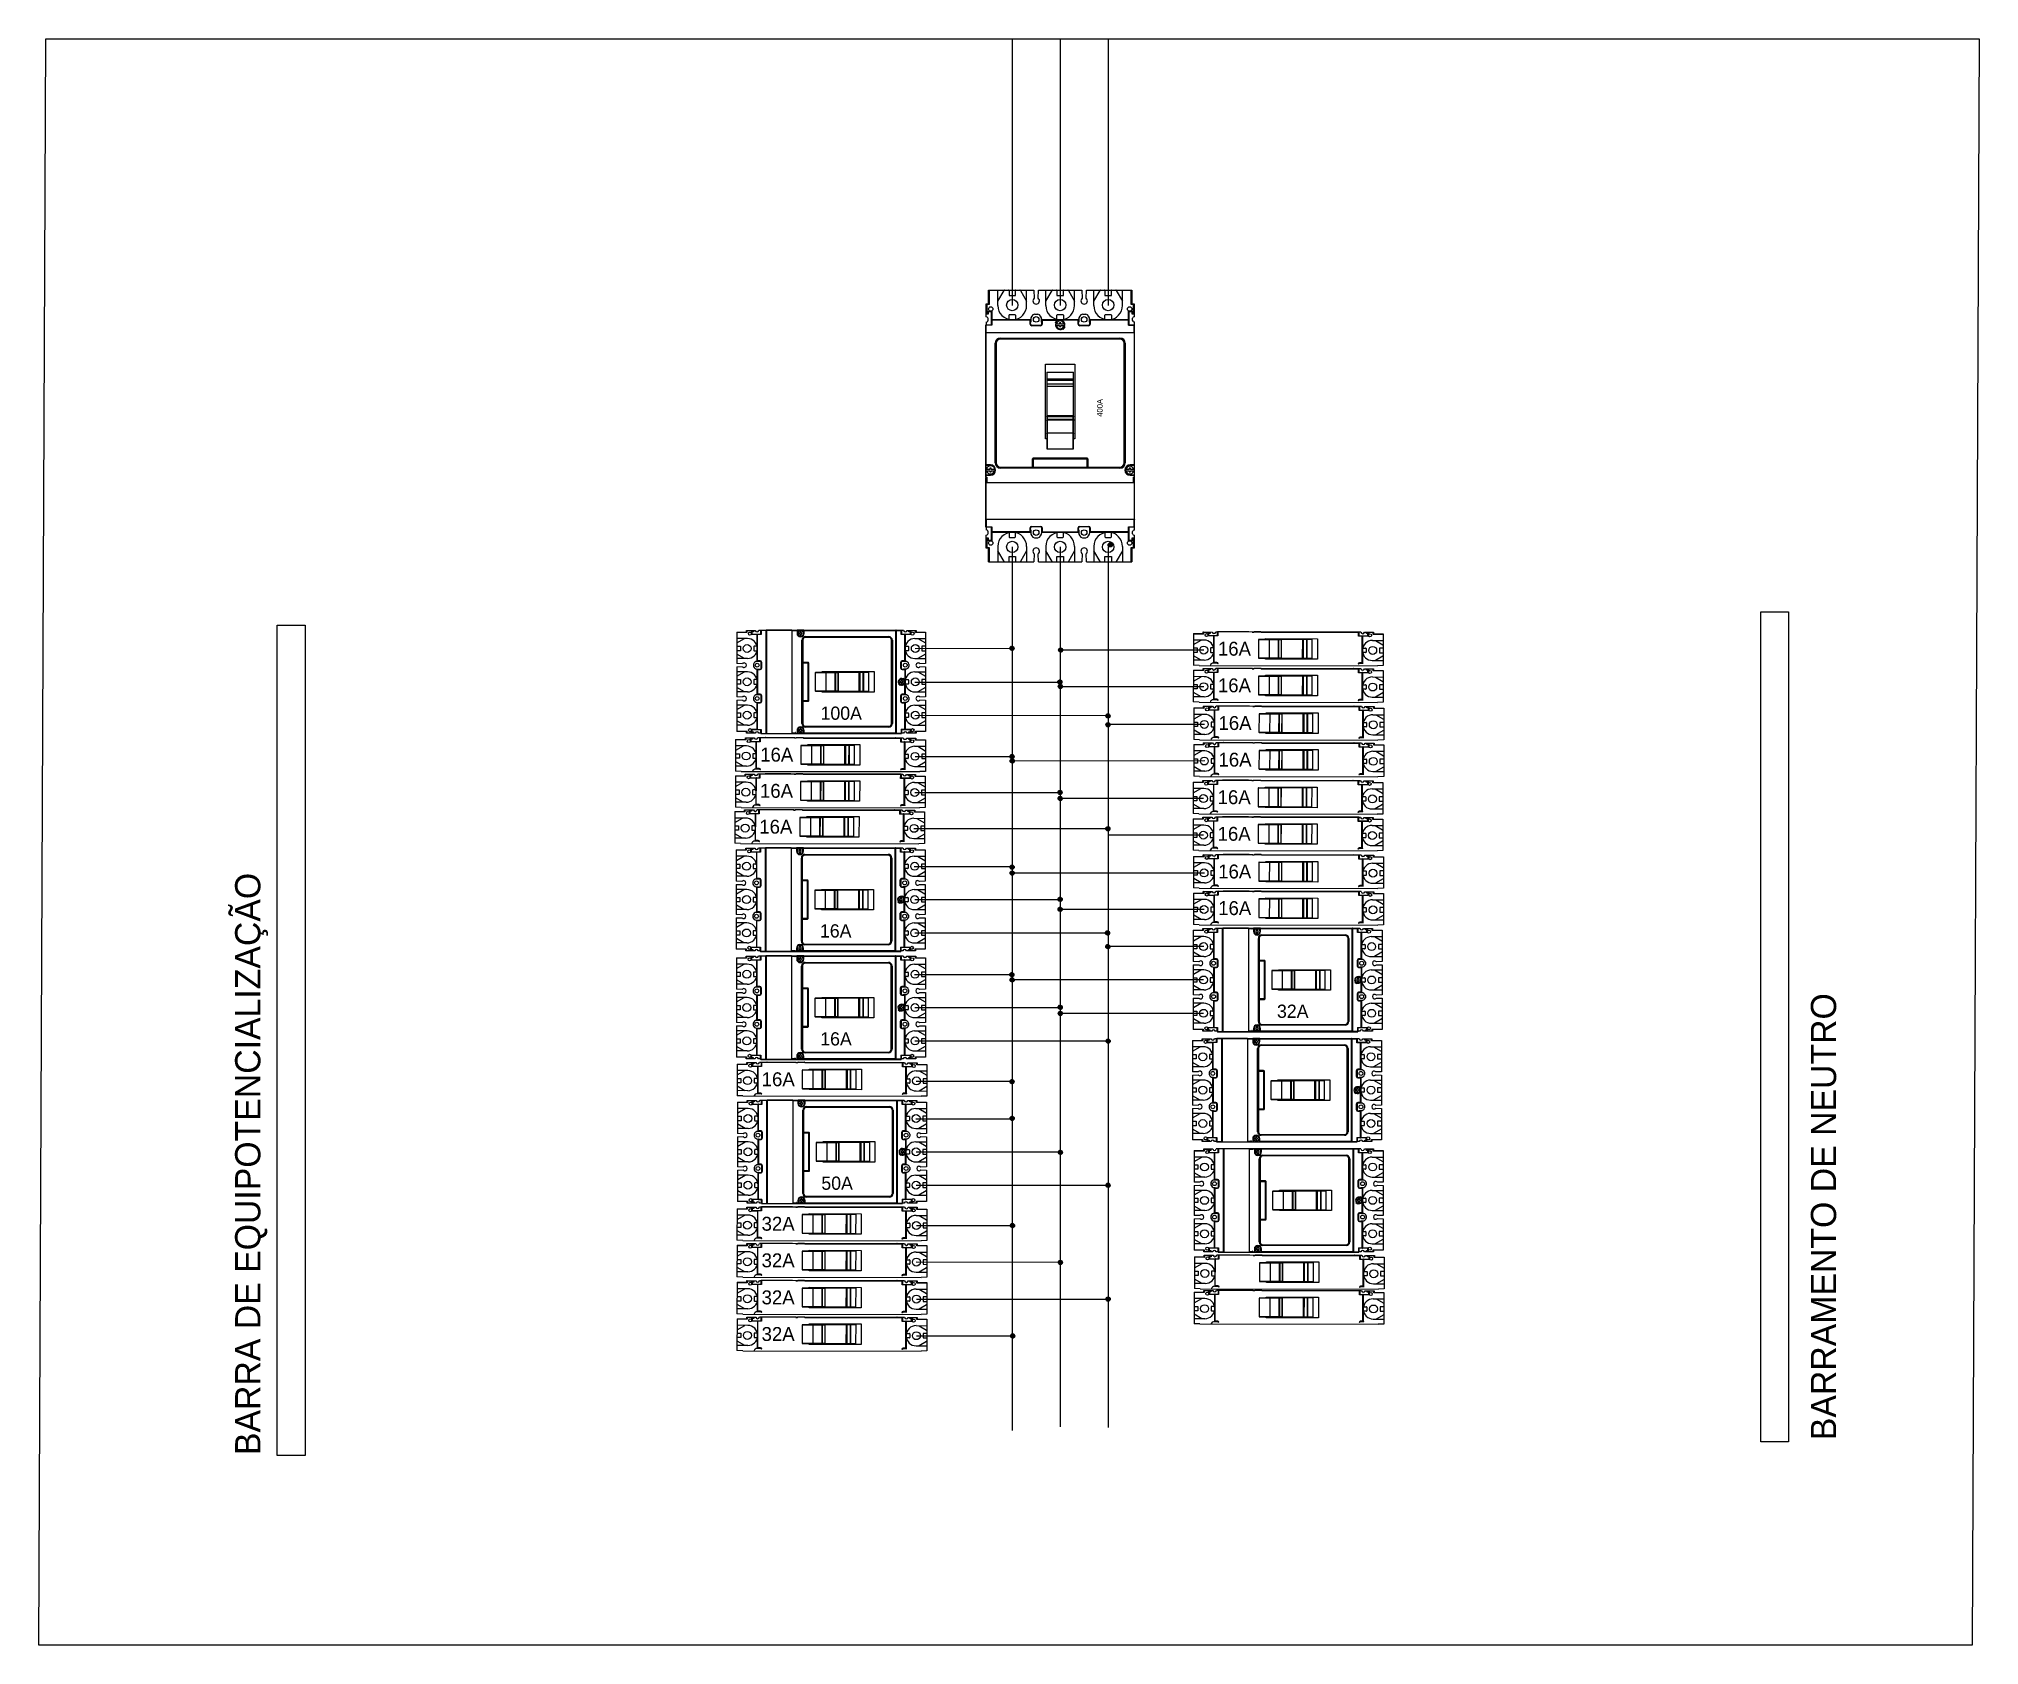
# Model space of a CAD drawing. Extents: x -4780 to 4154, y -1673 to 3208.
# Drawn here: x 2014 to 3834, y 1702 to 3208 of the extents above; entities that cross this region are included whole.
import ezdxf

# ---------------------------------------------------------------- set-up
doc = ezdxf.new("R2010")
doc.units = 0
doc.header["$MEASUREMENT"] = 0
doc.layers.add('Unifilar', color=255, linetype='Continuous')
doc.styles.add('PADRÃO', font='', dxfattribs={"height": 0.2})
doc.styles.get('PADRÃO').set_extended_font_data('AvantGarde Bk BT')

msp = doc.modelspace()

# ---------------------------------------------------------------- texts
at = {"layer": 'Unifilar', "ltscale": 0.015, "attachment_point": 1, "style": 'PADRÃO'}
for s, width, gutter_width, heights, insert, char_height, rotation in [('400A', 92.47958, 26.733, [22.219], (3006.647, 2853.632), 5.3466, 90), ('16A', 225.50453, 65.186, [54.179], (3120.07, 2642.628), 13.0373, 359.894036), ('16A', 225.50453, 65.186, [54.179], (3120.07, 2608.286), 13.0373, 359.894036), ('16A', 225.50453, 65.186, [54.179], (3120.607, 2572.949), 13.0373, 359.894036), ('16A', 225.50453, 65.186, [54.179], (2690.764, 2543.306), 13.0373, 359.894036), ('16A', 225.50453, 65.186, [54.179], (3120.607, 2538.607), 13.0373, 359.894036), ('16A', 225.50453, 65.186, [54.179], (2690.558, 2509.37), 13.0373, 359.894036), ('16A', 225.50453, 65.186, [54.179], (3119.784, 2503.392), 13.0373, 359.894036), ('16A', 225.50453, 65.186, [54.179], (2689.924, 2475.74), 13.0373, 359.894036), ('16A', 225.50453, 65.186, [54.179], (3119.784, 2469.05), 13.0373, 359.894036), ('BARRA DE EQUIPOTENCIALIZAÇÃO', 1482.97519, 118.526, [98.511], (2198.243, 1879.88), 23.70522, 90), ('16A', 225.50453, 65.186, [54.179], (3120.32, 2433.713), 13.0373, 359.894036), ('16A', 225.50453, 65.186, [54.179], (3120.32, 2399.371), 13.0373, 359.894036), ('BARRAMENTO DE NEUTRO', 550.48703, 118.526, [98.511], (3676.218, 1893.857), 23.70522, 90), ('16A', 225.50453, 65.186, [54.179], (2692.168, 2238.889), 13.0373, 359.894036), ('32A', 225.50453, 65.186, [54.179], (2692.074, 2103.356), 13.0373, 359.894036), ('32A', 225.50453, 65.186, [54.179], (2692.074, 2069.014), 13.0373, 359.894036), ('32A', 225.50453, 65.186, [54.179], (2692.068, 2034.302), 13.0373, 359.894036), ('32A', 225.50453, 65.186, [54.179], (2692.068, 1999.96), 13.0373, 359.894036)]:
    msp.add_mtext_dynamic_manual_height_columns(s, width=width, gutter_width=gutter_width, heights=heights, dxfattribs=dict(at, insert=insert, char_height=char_height, rotation=rotation))
at = {"layer": 'Unifilar', "ltscale": 0.015, "char_height": 12.4126, "attachment_point": 1, "style": 'PADRÃO'}
for s, insert in [('100A', (2747.374, 2581.861)), ('16A', (2746.805, 2377.687)), ('32A', (3175.465, 2302.33)), ('16A', (2747.087, 2276.406)), ('50A', (2748.134, 2141.093))]:
    msp.add_mtext_dynamic_manual_height_columns(s, width=214.69906, gutter_width=62.063, heights=[51.583], dxfattribs=dict(at, insert=insert))

# ---------------------------------------------------------------- hatches: boundary and pattern name
h = msp.add_hatch()
h.set_pattern_fill('ANSI31', color=256)
h.set_pattern_definition([(45, (12.99784, 2680.56453), (-0.0883883476, 0.0883883476), [])])
h.paths.add_polyline_path([(3017.124, 2733.46, 1), (3021.031, 2733.46, 1)])
h = msp.add_hatch()
h.set_pattern_fill('ANSI31', color=256)
h.set_pattern_definition([(45, (-79.16133, 2583.54188), (-0.0883883476, 0.0883883476), [])])
h.paths.add_polyline_path([(2924.965, 2636.437, 1), (2928.872, 2636.437, 1)])
h = msp.add_hatch()
h.set_pattern_fill('ANSI31', color=256)
h.set_pattern_definition([(45, (-33.54585, 2582.00301), (-0.0883883476, 0.0883883476), [])])
h.paths.add_polyline_path([(2970.58, 2634.899, 1), (2974.487, 2634.899, 1)])
h = msp.add_hatch()
h.set_pattern_fill('ANSI31', color=256)
h.set_pattern_definition([(45, (-34.2173, 2551.92093), (-0.0883883476, 0.0883883476), [])])
h.paths.add_polyline_path([(2969.909, 2604.817, 1), (2973.816, 2604.817, 1)])
h = msp.add_hatch()
h.set_pattern_fill('ANSI31', color=256)
h.set_pattern_definition([(45, (-33.76393, 2547.8481), (-0.0883883476, 0.0883883476), [])])
h.paths.add_polyline_path([(2970.362, 2600.744, 1), (2974.269, 2600.744, 1)])
h = msp.add_hatch()
h.set_pattern_fill('ANSI31', color=256)
h.set_pattern_definition([(45, (10.8702, 2520.19745), (-0.0883883476, 0.0883883476), [])])
h.paths.add_polyline_path([(3014.996, 2573.093, 1), (3018.903, 2573.093, 1)])
h = msp.add_hatch()
h.set_pattern_fill('ANSI31', color=256)
h.set_pattern_definition([(45, (10.8702, 2511.86348), (-0.0883883476, 0.0883883476), [])])
h.paths.add_polyline_path([(3014.996, 2564.759, 1), (3018.903, 2564.759, 1)])
h = msp.add_hatch()
h.set_pattern_fill('ANSI31', color=256)
h.set_pattern_definition([(45, (-79.1355, 2482.06889), (-0.0883883476, 0.0883883476), [])])
h.paths.add_polyline_path([(2924.991, 2534.964, 1), (2928.898, 2534.964, 1)])
h = msp.add_hatch()
h.set_pattern_fill('ANSI31', color=256)
h.set_pattern_definition([(45, (-78.91743, 2477.97824), (-0.0883883476, 0.0883883476), [])])
h.paths.add_polyline_path([(2925.209, 2530.874, 1), (2929.116, 2530.874, 1)])
h = msp.add_hatch()
h.set_pattern_fill('ANSI31', color=256)
h.set_pattern_definition([(45, (-34.10252, 2448.39314), (-0.0883883476, 0.0883883476), [])])
h.paths.add_polyline_path([(2970.024, 2501.289, 1), (2973.931, 2501.289, 1)])
h = msp.add_hatch()
h.set_pattern_fill('ANSI31', color=256)
h.set_pattern_definition([(45, (-33.93036, 2442.73464), (-0.0883883476, 0.0883883476), [])])
h.paths.add_polyline_path([(2970.196, 2495.63, 1), (2974.103, 2495.63, 1)])
h = msp.add_hatch()
h.set_pattern_fill('ANSI31', color=256)
h.set_pattern_definition([(45, (10.7956, 2414.32068), (-0.0883883476, 0.0883883476), [])])
h.paths.add_polyline_path([(3014.922, 2467.216, 1), (3018.829, 2467.216, 1)])
h = msp.add_hatch()
h.set_pattern_fill('ANSI31', color=256)
h.set_pattern_definition([(45, (-79.05229, 2378.31824), (-0.0883883476, 0.0883883476), [])])
h.paths.add_polyline_path([(2925.074, 2431.214, 1), (2928.981, 2431.214, 1)])
h = msp.add_hatch()
h.set_pattern_fill('ANSI31', color=256)
h.set_pattern_definition([(45, (-78.99203, 2372.74108), (-0.0883883476, 0.0883883476), [])])
h.paths.add_polyline_path([(2925.134, 2425.637, 1), (2929.041, 2425.637, 1)])
h = msp.add_hatch()
h.set_pattern_fill('ANSI31', color=256)
h.set_pattern_definition([(45, (-34.01357, 2348.10689), (-0.0883883476, 0.0883883476), [])])
h.paths.add_polyline_path([(2970.113, 2401.002, 1), (2974.02, 2401.002, 1)])
h = msp.add_hatch()
h.set_pattern_fill('ANSI31', color=256)
h.set_pattern_definition([(45, (-34.03653, 2338.72435), (-0.0883883476, 0.0883883476), [])])
h.paths.add_polyline_path([(2970.09, 2391.62, 1), (2973.997, 2391.62, 1)])
h = msp.add_hatch()
h.set_pattern_fill('ANSI31', color=256)
h.set_pattern_definition([(45, (10.46561, 2316.60963), (-0.0883883476, 0.0883883476), [])])
h.paths.add_polyline_path([(3014.592, 2369.505, 1), (3018.499, 2369.505, 1)])
h = msp.add_hatch()
h.set_pattern_fill('ANSI31', color=256)
h.set_pattern_definition([(45, (10.75255, 2303.79164), (-0.0883883476, 0.0883883476), [])])
h.paths.add_polyline_path([(3014.879, 2356.687, 1), (3018.786, 2356.687, 1)])
h = msp.add_hatch()
h.set_pattern_fill('ANSI31', color=256)
h.set_pattern_definition([(45, (-79.29045, 2277.52498), (-0.0883883476, 0.0883883476), [])])
h.paths.add_polyline_path([(2924.836, 2330.421, 1), (2928.743, 2330.421, 1)])
h = msp.add_hatch()
h.set_pattern_fill('ANSI31', color=256)
h.set_pattern_definition([(45, (-78.98342, 2272.64873), (-0.0883883476, 0.0883883476), [])])
h.paths.add_polyline_path([(2925.143, 2325.544, 1), (2929.05, 2325.544, 1)])
h = msp.add_hatch()
h.set_pattern_fill('ANSI31', color=256)
h.set_pattern_definition([(45, (-33.93036, 2246.89465), (-0.0883883476, 0.0883883476), [])])
h.paths.add_polyline_path([(2970.196, 2299.79, 1), (2974.103, 2299.79, 1)])
h = msp.add_hatch()
h.set_pattern_fill('ANSI31', color=256)
h.set_pattern_definition([(45, (-33.88799, 2241.15607), (-0.0883883476, 0.0883883476), [])])
h.paths.add_polyline_path([(2970.238, 2294.052, 1), (2974.145, 2294.052, 1)])
h = msp.add_hatch()
h.set_pattern_fill('ANSI31', color=256)
h.set_pattern_definition([(45, (11.02228, 2215.17452), (-0.0883883476, 0.0883883476), [])])
h.paths.add_polyline_path([(3015.148, 2268.07, 1), (3019.056, 2268.07, 1)])
h = msp.add_hatch()
h.set_pattern_fill('ANSI31', color=256)
h.set_pattern_definition([(45, (-79.21872, 2177.16742), (-0.0883883476, 0.0883883476), [])])
h.paths.add_polyline_path([(2924.907, 2230.063, 1), (2928.815, 2230.063, 1)])
h = msp.add_hatch()
h.set_pattern_fill('ANSI31', color=256)
h.set_pattern_definition([(45, (-79.01786, 2142.7161), (-0.0883883476, 0.0883883476), [])])
h.paths.add_polyline_path([(2925.108, 2195.612, 1), (2929.015, 2195.612, 1)])
h = msp.add_hatch()
h.set_pattern_fill('ANSI31', color=256)
h.set_pattern_definition([(45, (-33.8328, 2110.95585), (-0.0883883476, 0.0883883476), [])])
h.paths.add_polyline_path([(2970.293, 2163.851, 1), (2974.2, 2163.851, 1)])
h = msp.add_hatch()
h.set_pattern_fill('ANSI31', color=256)
h.set_pattern_definition([(45, (10.94767, 2080.03915), (-0.0883883476, 0.0883883476), [])])
h.paths.add_polyline_path([(3015.074, 2132.935, 1), (3018.981, 2132.935, 1)])
h = msp.add_hatch()
h.set_pattern_fill('ANSI31', color=256)
h.set_pattern_definition([(45, (-78.67926, 2042.24933), (-0.0883883476, 0.0883883476), [])])
h.paths.add_polyline_path([(2925.447, 2095.145, 1), (2929.354, 2095.145, 1)])
h = msp.add_hatch()
h.set_pattern_fill('ANSI31', color=256)
h.set_pattern_definition([(45, (-33.78115, 2007.6409), (-0.0883883476, 0.0883883476), [])])
h.paths.add_polyline_path([(2970.345, 2060.537, 1), (2974.252, 2060.537, 1)])
h = msp.add_hatch()
h.set_pattern_fill('ANSI31', color=256)
h.set_pattern_definition([(45, (11.01941, 1973.24306), (-0.0883883476, 0.0883883476), [])])
h.paths.add_polyline_path([(3015.146, 2026.139, 1), (3019.053, 2026.139, 1)])
h = msp.add_hatch()
h.set_pattern_fill('ANSI31', color=256)
h.set_pattern_definition([(45, (-78.5071, 1938.75943), (-0.0883883476, 0.0883883476), [])])
h.paths.add_polyline_path([(2925.619, 1991.655, 1), (2929.526, 1991.655, 1)])

# ---------------------------------------------------------------- linework, layer by layer
for p, q in [((2927.411, 2957.907), (2927.411, 3208.075)), ((2972.411, 2957.907), (2972.411, 3207.01)), ((3017.411, 2957.907), (3017.411, 3207.01)), ((2927.124, 2731.507), (2927.124, 1902.965)), ((2972.124, 2731.507), (2972.124, 1906.267)), ((3017.124, 2731.507), (3017.124, 1905.689)), ((3097.045, 2650.236), (3097.045, 2620.657)), ((2836.208, 2636.289), (2927.124, 2636.498)), ((3106.794, 2634.784), (2972.124, 2634.784)), ((2835.861, 2604.813), (2972.124, 2604.813)), ((3097.045, 2615.894), (3096.991, 2586.318)), ((3102.328, 2620.43), (3269.671, 2620.12)), ((3106.794, 2600.442), (2972.124, 2600.442)), ((3102.328, 2586.088), (3269.671, 2585.778)), ((2835.861, 2573.535), (3017.124, 2573.735)), ((3097.582, 2580.557), (3097.582, 2550.978)), ((3107.331, 2565.104), (3017.124, 2565.104)), ((3102.864, 2550.751), (3270.207, 2550.441)), ((2835.951, 2535.168), (2927.124, 2535.168)), ((3107.68, 2530.971), (2927.124, 2530.762)), ((3097.582, 2546.215), (3097.527, 2516.638)), ((2673.022, 2521.107), (2840.365, 2520.798)), ((3102.864, 2516.408), (3270.207, 2516.099)), ((2835.745, 2501.233), (2972.124, 2501.233)), ((3106.507, 2495.548), (2972.124, 2495.548)), ((3096.758, 2511), (3096.758, 2481.421)), ((2672.816, 2487.172), (2840.159, 2486.863)), ((3096.758, 2476.658), (3096.704, 2447.082)), ((3102.041, 2481.194), (3269.384, 2480.884)), ((2834.762, 2467.403), (3017.124, 2467.403)), ((3106.507, 2461.205), (3017.124, 2461.205)), ((2672.182, 2453.542), (2839.525, 2453.233)), ((3097.295, 2441.321), (3097.295, 2411.742)), ((3102.041, 2446.852), (3269.384, 2446.542)), ((2835.292, 2431.916), (2927.124, 2431.916)), ((3107.393, 2425.667), (2927.124, 2425.667)), ((3097.295, 2406.979), (3097.24, 2377.402)), ((3102.577, 2411.514), (3269.92, 2411.205)), ((2835.639, 2400.838), (2972.124, 2400.838)), ((3107.044, 2391.526), (2972.124, 2391.526)), ((2835.639, 2369.561), (3017.124, 2369.561)), ((3102.577, 2377.172), (3269.92, 2376.863)), ((3106.94, 2356.967), (3017.124, 2356.759)), ((2835.573, 2330.635), (2927.124, 2330.635)), ((3106.592, 2325.481), (2927.124, 2325.481)), ((2835.92, 2299.557), (2972.124, 2299.557)), ((3106.55, 2293.969), (2972.166, 2293.969)), ((2835.92, 2268.28), (3017.124, 2268.28)), ((2837.006, 2230.552), (2927.124, 2230.552)), ((2674.425, 2216.691), (2841.768, 2216.381)), ((2836.62, 2195.322), (2927.124, 2195.322)), ((2836.968, 2164.244), (2972.124, 2164.244)), ((2836.968, 2132.967), (3017.124, 2132.967)), ((2837.261, 2095.218), (2927.124, 2095.218)), ((2674.331, 2081.158), (2841.674, 2080.848)), ((2836.912, 2061.086), (2972.124, 2060.771)), ((2674.331, 2046.815), (2841.674, 2046.506)), ((2837.255, 2026.164), (3017.124, 2026.164)), ((3103.335, 2035.891), (3270.678, 2035.581)), ((2674.325, 2012.103), (2841.668, 2011.794)), ((3103.054, 2002.852), (3270.397, 2002.543)), ((2837.255, 1991.822), (2927.124, 1991.822)), ((2674.325, 1977.761), (2841.668, 1977.452))]:
    msp.add_line(p, q)
at = {"color": 7, "linetype": 'Continuous'}
for p, q in [((2905.024, 2959.407), (2905.024, 2972.407)), ((2905.024, 2972.407), (2947.374, 2972.407)), ((2905.524, 2972.407), (2905.524, 2958.907)), ((2913.624, 2957.907), (2913.624, 2972.407)), ((2913.624, 2962.014), (2919.48, 2972.157)), ((2924.124, 2971.907), (2924.124, 2967.407)), ((2924.124, 2967.407), (2930.124, 2967.407)), ((2930.124, 2967.407), (2930.124, 2971.907)), ((2934.768, 2972.157), (2940.624, 2962.014)), ((2940.624, 2957.907), (2940.624, 2972.407)), ((2947.374, 2972.407), (2947.689, 2964.764)), ((2951.559, 2964.764), (2951.874, 2972.407)), ((2951.874, 2972.407), (2992.374, 2972.407)), ((2958.624, 2957.907), (2958.624, 2972.407)), ((2958.624, 2962.014), (2964.48, 2972.157)), ((2969.124, 2971.907), (2969.124, 2967.407)), ((2969.124, 2967.407), (2975.124, 2967.407)), ((2975.124, 2967.407), (2975.124, 2971.907)), ((2979.768, 2972.157), (2985.624, 2962.014)), ((2985.624, 2957.907), (2985.624, 2972.407)), ((2992.374, 2972.407), (2992.689, 2964.764)), ((2996.559, 2964.764), (2996.874, 2972.407)), ((2996.874, 2972.407), (3039.224, 2972.407)), ((3003.624, 2957.907), (3003.624, 2972.407)), ((3003.624, 2962.014), (3009.48, 2972.157)), ((3014.124, 2971.907), (3014.124, 2967.407)), ((3014.124, 2967.407), (3020.124, 2967.407)), ((3020.124, 2967.407), (3020.124, 2971.907)), ((3024.768, 2972.157), (3030.624, 2962.014)), ((3030.624, 2957.907), (3030.624, 2972.407)), ((3038.724, 2958.907), (3038.724, 2972.407)), ((3039.224, 2972.407), (3039.224, 2959.407)), ((2902.774, 2947.372), (2902.774, 2959.407)), ((2903.274, 2958.907), (2902.774, 2959.407)), ((2902.774, 2959.407), (2905.024, 2959.407)), ((2902.774, 2949.907), (2903.274, 2950.407)), ((2904.624, 2949.907), (2902.774, 2949.907)), ((2903.274, 2958.907), (2903.274, 2950.407)), ((2905.524, 2958.907), (2903.274, 2958.907)), ((2903.274, 2950.407), (2904.124, 2950.407)), ((2904.124, 2950.407), (2904.124, 2952.507)), ((2904.124, 2952.507), (2904.624, 2952.007)), ((2904.124, 2952.507), (2908.124, 2952.507)), ((2904.124, 2950.407), (2904.624, 2949.907)), ((2904.624, 2952.007), (2904.624, 2949.907)), ((2907.624, 2952.007), (2904.624, 2952.007)), ((2905.524, 2958.907), (2905.024, 2959.407)), ((2908.124, 2952.507), (2907.624, 2952.007)), ((2907.624, 2939.907), (2907.624, 2952.007)), ((2908.124, 2952.507), (2908.124, 2939.407)), ((2924.124, 2945.012), (2924.124, 2948.907)), ((2924.624, 2949.407), (2929.624, 2949.407)), ((2930.124, 2948.907), (2930.124, 2945.037)), ((2948.078, 2949.857), (2951.17, 2949.857)), ((2969.124, 2945.012), (2969.124, 2948.907)), ((2969.624, 2949.407), (2974.624, 2949.407)), ((2975.124, 2948.907), (2975.124, 2945.037)), ((2993.078, 2949.857), (2996.17, 2949.857)), ((3014.124, 2945.012), (3014.124, 2948.907)), ((3014.624, 2949.407), (3019.624, 2949.407)), ((3020.124, 2948.907), (3020.124, 2945.037)), ((3036.124, 2939.407), (3036.124, 2952.507)), ((3036.124, 2952.507), (3040.124, 2952.507)), ((3036.124, 2952.507), (3036.624, 2952.007)), ((3036.624, 2952.007), (3036.624, 2939.907)), ((3039.624, 2952.007), (3036.624, 2952.007)), ((3038.724, 2958.907), (3039.224, 2959.407)), ((3040.974, 2958.907), (3038.724, 2958.907)), ((3039.224, 2959.407), (3041.474, 2959.407)), ((3040.124, 2952.507), (3039.624, 2952.007)), ((3039.624, 2949.907), (3039.624, 2952.007)), ((3040.124, 2950.407), (3039.624, 2949.907)), ((3041.474, 2949.907), (3039.624, 2949.907)), ((3040.124, 2952.507), (3040.124, 2950.407)), ((3040.124, 2950.407), (3040.974, 2950.407)), ((3041.474, 2959.407), (3040.974, 2958.907)), ((3040.974, 2950.407), (3040.974, 2958.907)), ((3040.974, 2950.407), (3041.474, 2949.907)), ((3041.474, 2959.407), (3041.474, 2947.372)), ((2902.274, 2796.907), (2902.274, 2939.907)), ((2902.774, 2939.407), (2902.274, 2939.907)), ((2902.274, 2939.907), (2907.624, 2939.907)), ((3041.474, 2932.207), (2902.274, 2932.207)), ((2902.774, 2942.441), (2902.774, 2939.907)), ((2902.774, 2808.507), (2902.774, 2939.407)), ((2908.124, 2939.407), (2902.774, 2939.407)), ((2902.774, 2932.707), (3041.974, 2932.707)), ((2943.703, 2944.207), (2907.624, 2944.207)), ((2908.124, 2939.407), (2907.624, 2939.907)), ((2908.124, 2944.707), (2943.703, 2944.707)), ((2943.703, 2944.207), (2943.703, 2944.707)), ((2944.203, 2944.215), (2943.703, 2944.207)), ((2943.703, 2944.207), (2943.764, 2940.727)), ((2943.764, 2940.727), (2944.264, 2940.736)), ((2944.264, 2940.736), (2944.191, 2944.907)), ((2944.191, 2944.907), (2944.438, 2944.907)), ((2944.235, 2942.407), (2944.624, 2942.407)), ((2944.624, 2945.623), (2944.624, 2942.407)), ((2945.464, 2939.557), (2945.464, 2939.057)), ((2945.464, 2939.557), (2953.784, 2939.557)), ((2953.784, 2939.057), (2945.464, 2939.057)), ((2953.784, 2939.057), (2953.784, 2939.557)), ((2954.624, 2942.407), (2954.624, 2945.623)), ((2955.013, 2942.407), (2954.624, 2942.407)), ((2954.81, 2944.907), (2955.057, 2944.907)), ((2954.984, 2940.736), (2955.057, 2944.907)), ((2954.984, 2940.736), (2955.484, 2940.727)), ((2955.545, 2944.207), (2955.045, 2944.215)), ((2955.484, 2940.727), (2955.545, 2944.207)), ((2955.545, 2944.707), (2955.545, 2944.207)), ((2955.545, 2944.707), (2988.703, 2944.707)), ((2955.545, 2944.207), (2970.797, 2944.207)), ((2969.263, 2944.204), (2967.4, 2941.978)), ((2967.4, 2941.978), (2967.929, 2941.534)), ((2971.524, 2940.557), (2968.511, 2940.557)), ((2968.511, 2939.257), (2971.524, 2939.257)), ((2969.793, 2943.756), (2969.263, 2944.204)), ((2971.524, 2941.657), (2971.524, 2940.557)), ((2972.724, 2941.657), (2971.524, 2941.657)), ((2971.524, 2939.257), (2971.524, 2938.157)), ((2971.524, 2938.157), (2972.724, 2938.157)), ((2972.724, 2940.557), (2972.724, 2941.657)), ((2975.737, 2940.557), (2972.724, 2940.557)), ((2972.724, 2938.157), (2972.724, 2939.257)), ((2972.724, 2939.257), (2975.737, 2939.257)), ((2988.703, 2944.207), (2973.451, 2944.207)), ((2974.455, 2936.058), (2974.984, 2935.614)), ((2974.984, 2935.614), (2976.848, 2937.836)), ((2976.848, 2937.836), (2976.319, 2938.279)), ((2988.703, 2944.207), (2988.703, 2944.707)), ((2989.203, 2944.215), (2988.703, 2944.207)), ((2988.703, 2944.207), (2988.764, 2940.727)), ((2988.764, 2940.727), (2989.264, 2940.736)), ((2989.264, 2940.736), (2989.191, 2944.907)), ((2989.191, 2944.907), (2989.438, 2944.907)), ((2989.624, 2942.407), (2989.235, 2942.407)), ((2989.624, 2945.623), (2989.624, 2942.407)), ((2990.464, 2939.557), (2990.464, 2939.057)), ((2990.464, 2939.557), (2998.784, 2939.557)), ((2998.784, 2939.057), (2990.464, 2939.057)), ((2998.784, 2939.057), (2998.784, 2939.557)), ((2999.624, 2942.407), (2999.624, 2945.623)), ((3000.013, 2942.407), (2999.624, 2942.407)), ((2999.81, 2944.907), (3000.057, 2944.907)), ((2999.984, 2940.736), (3000.057, 2944.907)), ((2999.984, 2940.736), (3000.484, 2940.727)), ((3000.545, 2944.207), (3000.045, 2944.215)), ((3000.484, 2940.727), (3000.545, 2944.207)), ((3000.545, 2944.707), (3000.545, 2944.207)), ((3000.545, 2944.707), (3036.124, 2944.707)), ((3036.624, 2944.207), (3000.545, 2944.207)), ((3036.124, 2939.407), (3036.624, 2939.907)), ((3036.124, 2939.407), (3041.474, 2939.407)), ((3036.624, 2939.907), (3041.974, 2939.907)), ((3041.474, 2942.541), (3041.474, 2939.907)), ((3041.974, 2939.907), (3041.474, 2939.407)), ((3041.474, 2932.707), (3041.474, 2939.407)), ((3041.474, 2932.207), (3041.974, 2932.707)), ((3041.474, 2932.207), (3041.474, 2808.507)), ((3041.974, 2796.907), (3041.974, 2939.907)), ((2911.133, 2810.362), (2911.133, 2922.552)), ((2912.133, 2922.552), (2911.133, 2922.552)), ((2911.633, 2810.362), (2911.633, 2922.552)), ((2912.133, 2922.552), (2912.133, 2810.362)), ((2916.029, 2927.448), (2916.029, 2926.448)), ((2916.029, 2927.448), (3028.219, 2927.448)), ((2916.029, 2926.948), (3028.219, 2926.948)), ((3028.219, 2926.448), (2916.029, 2926.448)), ((3028.219, 2926.448), (3028.219, 2927.448)), ((3032.115, 2810.362), (3032.115, 2922.552)), ((3033.115, 2922.552), (3032.115, 2922.552)), ((3032.615, 2922.552), (3032.615, 2810.362)), ((3033.115, 2922.552), (3033.115, 2810.362)), ((2958.324, 2832.857), (2958.324, 2902.95)), ((2958.324, 2902.95), (2985.924, 2902.95)), ((2959.524, 2895.379), (2959.524, 2823.861)), ((2959.524, 2895.379), (2984.724, 2895.379)), ((2984.724, 2850.328), (2984.724, 2895.379)), ((2985.924, 2902.95), (2985.924, 2832.857)), ((2984.724, 2888.954), (2959.524, 2888.954)), ((2959.524, 2887.855), (2984.724, 2887.855)), ((2984.724, 2884.085), (2959.524, 2884.085)), ((2959.524, 2882.414), (2984.724, 2882.414)), ((2959.615, 2850.206), (2959.53, 2850.206)), ((2959.924, 2854.617), (2959.924, 2850.473)), ((2984.324, 2854.617), (2959.924, 2854.617)), ((2959.924, 2853.91), (2984.324, 2853.91)), ((2984.324, 2851.019), (2959.924, 2851.019)), ((2984.324, 2850.473), (2959.924, 2850.473)), ((2959.924, 2850.337), (2959.924, 2823.461)), ((2984.324, 2850.337), (2959.924, 2850.337)), ((2984.324, 2850.473), (2984.324, 2854.617)), ((2984.324, 2823.461), (2984.324, 2850.337)), ((2984.718, 2850.206), (2984.633, 2850.206)), ((2984.724, 2823.861), (2984.724, 2850.206)), ((2959.524, 2832.857), (2958.324, 2832.857)), ((2984.324, 2838.213), (2959.924, 2838.213)), ((2959.924, 2823.461), (2984.324, 2823.461)), ((2985.924, 2832.857), (2984.724, 2832.857)), ((2902.774, 2808.507), (2902.274, 2808.207)), ((2902.474, 2808.007), (2902.474, 2799.307)), ((2906.661, 2808.007), (2902.474, 2808.007)), ((2906.661, 2808.507), (2902.774, 2808.507)), ((2906.274, 2804.307), (2902.876, 2804.307)), ((2903.261, 2803.007), (2906.274, 2803.007)), ((2906.274, 2805.407), (2906.274, 2804.307)), ((2907.474, 2805.407), (2906.274, 2805.407)), ((2906.274, 2803.007), (2906.274, 2801.907)), ((2906.661, 2808.007), (2906.661, 2808.507)), ((2907.474, 2804.307), (2907.474, 2805.407)), ((2910.871, 2804.307), (2907.474, 2804.307)), ((2907.474, 2801.907), (2907.474, 2803.007)), ((2907.474, 2803.007), (2910.487, 2803.007)), ((2911.133, 2810.362), (2912.133, 2810.362)), ((2916.029, 2806.466), (2916.029, 2805.466)), ((2916.029, 2806.466), (2945.885, 2806.466)), ((2997.768, 2805.966), (2916.029, 2805.966)), ((3028.219, 2805.466), (2916.029, 2805.466)), ((2946.885, 2813.48), (2945.885, 2813.48)), ((2945.885, 2813.48), (2945.885, 2806.466)), ((2945.885, 2806.466), (2946.385, 2805.966)), ((2946.385, 2813.479), (2946.385, 2805.966)), ((2946.385, 2806.466), (2997.863, 2806.466)), ((2946.885, 2813.48), (2946.885, 2805.966)), ((2997.064, 2814.275), (2947.188, 2814.275)), ((2997.064, 2814.775), (2947.191, 2814.775)), ((2947.191, 2814.775), (2947.191, 2813.775)), ((2997.064, 2813.775), (2947.191, 2813.775)), ((2997.064, 2813.775), (2997.064, 2814.775)), ((2998.363, 2813.473), (2997.363, 2813.473)), ((2997.363, 2805.966), (2997.363, 2813.473)), ((2997.863, 2805.966), (2997.863, 2813.475)), ((2998.363, 2806.466), (2997.863, 2805.966)), ((3028.219, 2805.966), (2997.863, 2805.966)), ((2998.363, 2806.466), (2998.363, 2813.473)), ((2998.363, 2806.466), (3028.219, 2806.466)), ((3028.219, 2805.466), (3028.219, 2806.466)), ((3032.115, 2810.362), (3033.115, 2810.362)), ((3036.774, 2804.307), (3033.761, 2804.307)), ((3033.761, 2803.007), (3036.774, 2803.007)), ((3037.974, 2805.407), (3036.774, 2805.407)), ((3036.774, 2805.407), (3036.774, 2804.307)), ((3036.774, 2803.007), (3036.774, 2801.907)), ((3041.474, 2808.507), (3037.685, 2808.507)), ((3037.685, 2808.507), (3037.685, 2808.007)), ((3041.774, 2808.007), (3037.685, 2808.007)), ((3037.974, 2804.307), (3037.974, 2805.407)), ((3040.987, 2804.307), (3037.974, 2804.307)), ((3037.974, 2803.007), (3040.987, 2803.007)), ((3037.974, 2801.907), (3037.974, 2803.007)), ((3041.974, 2808.207), (3041.474, 2808.507)), ((3041.774, 2808.007), (3041.474, 2808.507)), ((3041.774, 2796.907), (3041.774, 2808.007)), ((2902.274, 2799.107), (2902.774, 2798.807)), ((2902.274, 2796.907), (2903.474, 2796.907)), ((2902.274, 2750.007), (2902.274, 2796.507)), ((2903.474, 2796.507), (2902.274, 2796.507)), ((2902.293, 2791.966), (3041.913, 2791.966)), ((2902.474, 2799.307), (2902.774, 2798.807)), ((2902.474, 2799.307), (2906.661, 2799.307)), ((2902.474, 2791.966), (2902.474, 2757.607)), ((2902.774, 2796.507), (2902.774, 2798.807)), ((2902.774, 2798.807), (2906.661, 2798.807)), ((2903.274, 2796.507), (2903.274, 2791.966)), ((2903.474, 2796.907), (2903.474, 2796.507)), ((2906.274, 2801.907), (2907.474, 2801.907)), ((2906.661, 2798.807), (2906.661, 2799.307)), ((3036.774, 2801.907), (3037.974, 2801.907)), ((3037.685, 2799.307), (3041.774, 2799.307)), ((3037.685, 2799.307), (3037.685, 2798.807)), ((3037.685, 2798.807), (3041.974, 2798.807)), ((3040.474, 2796.907), (3041.974, 2796.907)), ((3040.474, 2796.907), (3040.474, 2796.507)), ((3040.474, 2796.507), (3041.974, 2796.507)), ((3040.974, 2791.966), (3040.974, 2796.507)), ((3041.474, 2796.907), (3041.474, 2796.507)), ((3041.774, 2757.607), (3041.774, 2791.966)), ((3041.974, 2750.407), (3041.974, 2796.507)), ((2902.274, 2757.607), (3041.974, 2757.607)), ((2902.274, 2750.007), (2902.674, 2750.407)), ((2907.624, 2750.007), (2902.274, 2750.007)), ((3041.574, 2757.207), (2902.674, 2757.207)), ((2902.674, 2757.207), (2902.674, 2750.407)), ((2902.674, 2750.407), (2908.024, 2750.407)), ((2902.774, 2750.007), (2902.774, 2747.472)), ((2908.024, 2750.407), (2907.624, 2750.007)), ((2907.624, 2737.907), (2907.624, 2750.007)), ((2908.024, 2750.407), (2908.024, 2745.207)), ((2943.764, 2749.186), (2943.701, 2745.607)), ((2944.264, 2749.178), (2943.764, 2749.186)), ((2944.191, 2745.007), (2944.264, 2749.178)), ((2945.464, 2750.857), (2953.784, 2750.857)), ((2945.464, 2750.857), (2945.464, 2750.357)), ((2953.784, 2750.357), (2945.464, 2750.357)), ((2953.784, 2750.357), (2953.784, 2750.857)), ((2955.484, 2749.186), (2954.984, 2749.178)), ((2955.057, 2745.007), (2954.984, 2749.178)), ((2955.547, 2745.607), (2955.484, 2749.186)), ((2988.764, 2749.186), (2988.701, 2745.607)), ((2989.264, 2749.178), (2988.764, 2749.186)), ((2989.191, 2745.007), (2989.264, 2749.178)), ((2990.464, 2750.857), (2998.784, 2750.857)), ((2990.464, 2750.857), (2990.464, 2750.357)), ((2998.784, 2750.357), (2990.464, 2750.357)), ((2998.784, 2750.357), (2998.784, 2750.857)), ((3000.484, 2749.186), (2999.984, 2749.178)), ((3000.057, 2745.007), (2999.984, 2749.178)), ((3000.547, 2745.607), (3000.484, 2749.186)), ((3036.224, 2750.407), (3041.974, 2750.407)), ((3036.224, 2750.407), (3036.624, 2750.007)), ((3036.224, 2745.207), (3036.224, 2750.407)), ((3041.574, 2750.007), (3036.624, 2750.007)), ((3036.624, 2750.007), (3036.624, 2737.907)), ((3041.474, 2750.007), (3041.474, 2747.372)), ((3041.574, 2750.007), (3041.574, 2757.207)), ((2902.774, 2730.507), (2902.774, 2742.541)), ((2903.274, 2739.507), (2902.774, 2740.007)), ((2902.774, 2740.007), (2904.624, 2740.007)), ((2903.274, 2731.007), (2902.774, 2730.507)), ((2905.024, 2730.507), (2902.774, 2730.507)), ((2904.124, 2739.507), (2903.274, 2739.507)), ((2903.274, 2739.507), (2903.274, 2731.007)), ((2903.274, 2731.007), (2905.524, 2731.007)), ((2904.124, 2739.507), (2904.624, 2740.007)), ((2904.124, 2737.407), (2904.124, 2739.507)), ((2904.124, 2737.407), (2904.624, 2737.907)), ((2908.124, 2737.407), (2904.124, 2737.407)), ((2904.624, 2740.007), (2904.624, 2737.907)), ((2904.624, 2737.907), (2907.624, 2737.907)), ((2905.524, 2731.007), (2905.024, 2730.507)), ((2905.024, 2717.507), (2905.024, 2730.507)), ((2905.524, 2731.007), (2905.524, 2717.507)), ((2943.701, 2745.607), (2907.624, 2745.607)), ((2908.124, 2737.407), (2907.624, 2737.907)), ((2943.703, 2745.207), (2908.024, 2745.207)), ((2908.124, 2745.207), (2908.124, 2737.407)), ((2913.624, 2732.007), (2913.624, 2717.507)), ((2924.124, 2744.901), (2924.124, 2741.007)), ((2924.624, 2740.507), (2929.624, 2740.507)), ((2930.124, 2741.007), (2930.124, 2744.877)), ((2940.624, 2732.007), (2940.624, 2717.507)), ((2944.191, 2745.007), (2944.438, 2745.007)), ((2944.235, 2747.507), (2944.624, 2747.507)), ((2944.624, 2747.507), (2944.624, 2744.29)), ((2948.078, 2740.057), (2951.17, 2740.057)), ((2954.81, 2745.007), (2955.057, 2745.007)), ((2988.703, 2745.207), (2955.545, 2745.207)), ((2955.547, 2745.607), (2988.701, 2745.607)), ((2958.624, 2732.007), (2958.624, 2717.507)), ((2969.124, 2744.901), (2969.124, 2741.007)), ((2969.624, 2740.507), (2974.624, 2740.507)), ((2975.124, 2741.007), (2975.124, 2744.877)), ((2985.624, 2732.007), (2985.624, 2717.507)), ((2989.191, 2745.007), (2989.438, 2745.007)), ((2989.624, 2747.507), (2989.235, 2747.507)), ((2989.624, 2747.507), (2989.624, 2744.29)), ((2993.078, 2740.057), (2996.17, 2740.057)), ((2999.81, 2745.007), (3000.057, 2745.007)), ((3036.224, 2745.207), (3000.545, 2745.207)), ((3036.624, 2745.607), (3000.547, 2745.607)), ((3003.624, 2732.007), (3003.624, 2717.507)), ((3014.124, 2744.901), (3014.124, 2741.007)), ((3014.624, 2740.507), (3019.624, 2740.507)), ((3020.124, 2741.007), (3020.124, 2744.877)), ((3030.624, 2732.007), (3030.624, 2717.507)), ((3036.124, 2737.407), (3036.124, 2745.207)), ((3036.124, 2737.407), (3036.624, 2737.907)), ((3040.124, 2737.407), (3036.124, 2737.407)), ((3036.624, 2737.907), (3039.624, 2737.907)), ((3038.724, 2731.007), (3040.974, 2731.007)), ((3038.724, 2731.007), (3039.224, 2730.507)), ((3038.724, 2717.507), (3038.724, 2731.007)), ((3041.474, 2730.507), (3039.224, 2730.507)), ((3039.224, 2730.507), (3039.224, 2717.507)), ((3039.624, 2740.007), (3041.474, 2740.007)), ((3040.124, 2739.507), (3039.624, 2740.007)), ((3039.624, 2737.907), (3039.624, 2740.007)), ((3040.124, 2737.407), (3039.624, 2737.907)), ((3040.974, 2739.507), (3040.124, 2739.507)), ((3040.124, 2739.507), (3040.124, 2737.407)), ((3040.974, 2739.507), (3041.474, 2740.007)), ((3040.974, 2731.007), (3040.974, 2739.507)), ((3040.974, 2731.007), (3041.474, 2730.507)), ((3041.474, 2742.541), (3041.474, 2730.507)), ((2905.024, 2717.507), (2947.374, 2717.507)), ((2919.48, 2717.757), (2913.624, 2727.899)), ((2924.124, 2722.507), (2930.124, 2722.507)), ((2924.124, 2718.007), (2924.124, 2722.507)), ((2930.124, 2722.507), (2930.124, 2718.007)), ((2940.624, 2727.899), (2934.768, 2717.757)), ((2947.689, 2725.149), (2947.374, 2717.507)), ((2951.874, 2717.507), (2951.559, 2725.149)), ((2951.874, 2717.507), (2992.374, 2717.507)), ((2964.48, 2717.757), (2958.624, 2727.899)), ((2969.124, 2722.507), (2975.124, 2722.507)), ((2969.124, 2718.007), (2969.124, 2722.507)), ((2975.124, 2722.507), (2975.124, 2718.007)), ((2985.624, 2727.899), (2979.768, 2717.757)), ((2992.689, 2725.149), (2992.374, 2717.507)), ((2996.874, 2717.507), (2996.559, 2725.149)), ((2996.874, 2717.507), (3039.224, 2717.507)), ((3009.48, 2717.757), (3003.624, 2727.899)), ((3014.124, 2722.507), (3020.124, 2722.507)), ((3014.124, 2718.007), (3014.124, 2722.507)), ((3020.124, 2722.507), (3020.124, 2718.007)), ((3030.624, 2727.899), (3024.768, 2717.757)), ((2668.771, 2651.65), (2668.771, 2622.215)), ((2668.771, 2651.65), (2677.806, 2651.65)), ((2678.154, 2651.302), (2668.771, 2651.302)), ((2678.849, 2645.673), (2668.771, 2645.673)), ((2668.944, 2641.603), (2675.994, 2645.673)), ((2677.806, 2651.65), (2677.806, 2653.214)), ((2677.806, 2653.214), (2686.171, 2653.214)), ((2678.154, 2652.866), (2677.806, 2653.214)), ((2678.154, 2651.302), (2677.806, 2651.65)), ((2678.154, 2652.866), (2678.154, 2651.302)), ((2684.062, 2652.866), (2678.154, 2652.866)), ((2682.602, 2649.495), (2682.602, 2652.275)), ((2682.602, 2652.275), (2684.062, 2652.275)), ((2682.602, 2652.275), (2682.95, 2651.928)), ((2682.602, 2649.495), (2682.95, 2649.843)), ((2688.023, 2649.495), (2682.602, 2649.495)), ((2682.95, 2651.928), (2682.95, 2649.843)), ((2684.409, 2651.928), (2682.95, 2651.928)), ((2682.95, 2649.843), (2691.36, 2649.843)), ((2684.062, 2652.866), (2684.409, 2653.214)), ((2684.062, 2652.275), (2684.062, 2652.866)), ((2684.062, 2652.275), (2684.409, 2651.928)), ((2684.409, 2653.214), (2684.409, 2651.928)), ((2688.023, 2624.766), (2688.023, 2649.565)), ((2691.638, 2649.565), (2688.023, 2649.565)), ((2688.302, 2624.767), (2688.302, 2649.843)), ((2691.36, 2653.214), (2689.598, 2653.214)), ((2691.36, 2649.843), (2691.36, 2653.561)), ((2691.36, 2653.561), (2723.68, 2653.561)), ((2691.36, 2653.561), (2691.638, 2653.283)), ((2691.638, 2649.565), (2691.36, 2649.843)), ((2691.638, 2653.283), (2691.638, 2649.565)), ((2696.364, 2653.283), (2691.638, 2653.283)), ((2696.364, 2556.741), (2696.364, 2653.283)), ((2696.642, 2653.561), (2696.642, 2556.463)), ((2720.523, 2653.422), (2696.642, 2653.422)), ((2720.523, 2653.548), (2720.523, 2556.505)), ((2723.68, 2652.866), (2720.523, 2652.866)), ((2723.68, 2652.727), (2723.68, 2653.561)), ((2723.68, 2653.214), (2725.278, 2653.214)), ((2723.958, 2652.727), (2723.68, 2652.727)), ((2723.958, 2653.561), (2823.35, 2653.561)), ((2723.958, 2653.561), (2723.958, 2652.727)), ((2725.487, 2653.561), (2725.278, 2653.214)), ((2725.626, 2653.422), (2725.278, 2653.214)), ((2725.278, 2653.214), (2725.278, 2650.512)), ((2725.278, 2650.512), (2725.626, 2650.512)), ((2731.673, 2653.422), (2725.626, 2653.422)), ((2725.626, 2653.422), (2725.626, 2650.512)), ((2728.197, 2650.781), (2727.433, 2650.781)), ((2727.433, 2650.781), (2727.433, 2649.947)), ((2727.433, 2649.947), (2728.197, 2649.947)), ((2728.197, 2652.876), (2728.197, 2650.781)), ((2728.197, 2649.947), (2728.197, 2647.853)), ((2729.101, 2650.781), (2729.101, 2653.143)), ((2729.865, 2650.781), (2729.101, 2650.781)), ((2729.101, 2649.947), (2729.865, 2649.947)), ((2729.101, 2647.586), (2729.101, 2649.947)), ((2729.865, 2649.947), (2729.865, 2650.781)), ((2730.601, 2644.001), (2729.906, 2644.001)), ((2729.906, 2566.023), (2729.906, 2644.001)), ((2730.254, 2587.188), (2730.254, 2644.001)), ((2730.601, 2644.001), (2730.601, 2623.249)), ((2731.673, 2650.512), (2731.673, 2653.422)), ((2731.673, 2650.512), (2732.02, 2650.512)), ((2732.02, 2653.214), (2731.812, 2653.561)), ((2732.02, 2653.214), (2823.002, 2653.214)), ((2732.02, 2650.512), (2732.02, 2653.214)), ((2733.309, 2647.404), (2811.287, 2647.404)), ((2733.309, 2647.404), (2733.309, 2646.709)), ((2733.309, 2647.056), (2811.287, 2647.056)), ((2811.287, 2646.709), (2733.309, 2646.709)), ((2811.287, 2646.709), (2811.287, 2647.404)), ((2814.69, 2644.001), (2813.995, 2644.001)), ((2813.995, 2566.023), (2813.995, 2644.001)), ((2814.342, 2644.001), (2814.342, 2566.023)), ((2814.69, 2644.001), (2814.69, 2566.023)), ((2817.998, 2556.81), (2817.998, 2653.561)), ((2818.345, 2653.214), (2818.345, 2556.463)), ((2823.002, 2653.214), (2823.35, 2653.561)), ((2823.002, 2649.495), (2823.002, 2653.214)), ((2823.002, 2649.495), (2823.35, 2649.843)), ((2832.107, 2649.495), (2823.002, 2649.495)), ((2823.35, 2653.561), (2823.35, 2649.843)), ((2825.111, 2653.214), (2823.35, 2653.214)), ((2823.35, 2649.843), (2831.76, 2649.843)), ((2826.338, 2624.766), (2826.338, 2649.843)), ((2826.686, 2649.495), (2826.686, 2624.766)), ((2828.539, 2653.214), (2836.903, 2653.214)), ((2830.3, 2653.214), (2830.648, 2652.866)), ((2830.3, 2651.928), (2830.3, 2653.214)), ((2830.648, 2652.275), (2830.3, 2651.928)), ((2831.76, 2651.928), (2830.3, 2651.928)), ((2836.556, 2652.866), (2830.648, 2652.866)), ((2830.648, 2652.866), (2830.648, 2652.275)), ((2830.648, 2652.275), (2832.107, 2652.275)), ((2832.107, 2652.275), (2831.76, 2651.928)), ((2831.76, 2649.843), (2831.76, 2651.928)), ((2832.107, 2649.495), (2831.76, 2649.843)), ((2832.107, 2652.275), (2832.107, 2649.495)), ((2835.861, 2645.673), (2845.939, 2645.673)), ((2836.556, 2652.866), (2836.903, 2653.214)), ((2836.556, 2651.302), (2836.556, 2652.866)), ((2836.556, 2651.302), (2836.903, 2651.65)), ((2845.939, 2651.302), (2836.556, 2651.302)), ((2836.903, 2653.214), (2836.903, 2651.65)), ((2836.903, 2651.65), (2845.939, 2651.65)), ((2838.716, 2645.673), (2845.765, 2641.603)), ((2845.939, 2651.65), (2845.939, 2622.215)), ((3107.161, 2644.211), (3097.034, 2644.23)), ((3097.045, 2650.236), (3106.124, 2650.219)), ((3106.473, 2649.869), (3097.045, 2649.887)), ((3097.201, 2640.14), (3104.292, 2644.216)), ((3106.124, 2650.219), (3106.127, 2651.791)), ((3106.473, 2649.869), (3106.124, 2650.219)), ((3106.127, 2651.791), (3114.532, 2651.775)), ((3106.476, 2651.441), (3106.127, 2651.791)), ((3106.476, 2651.441), (3106.473, 2649.869)), ((3112.412, 2651.43), (3106.476, 2651.441)), ((3110.939, 2648.045), (3110.944, 2650.839)), ((3110.939, 2648.045), (3111.289, 2648.394)), ((3116.387, 2648.035), (3110.939, 2648.045)), ((3110.944, 2650.839), (3112.411, 2650.836)), ((3110.944, 2650.839), (3111.293, 2650.489)), ((3111.293, 2650.489), (3111.289, 2648.394)), ((3111.289, 2648.394), (3119.739, 2648.378)), ((3112.759, 2650.486), (3111.293, 2650.489)), ((3112.411, 2650.836), (3112.412, 2651.43)), ((3112.411, 2650.836), (3112.759, 2650.486)), ((3112.412, 2651.43), (3112.762, 2651.778)), ((3112.762, 2651.778), (3112.759, 2650.486)), ((3116.341, 2623.187), (3116.387, 2648.105)), ((3120.018, 2648.098), (3116.387, 2648.105)), ((3116.62, 2623.188), (3116.667, 2648.384)), ((3119.746, 2651.765), (3117.976, 2651.769)), ((3119.739, 2648.378), (3119.746, 2652.115)), ((3120.018, 2648.098), (3119.739, 2648.378)), ((3119.746, 2652.115), (3152.221, 2652.055)), ((3119.746, 2652.115), (3120.025, 2651.835)), ((3120.025, 2651.835), (3120.018, 2648.098)), ((3124.774, 2651.826), (3120.025, 2651.835)), ((3149.05, 2651.921), (3125.054, 2651.965)), ((3152.221, 2651.705), (3153.827, 2651.702)), ((3152.501, 2652.054), (3252.369, 2651.869)), ((3154.037, 2652.051), (3153.827, 2651.702)), ((3154.176, 2651.911), (3153.827, 2651.702)), ((3160.252, 2651.9), (3154.176, 2651.911)), ((3158.076, 2644.495), (3158.045, 2627.454)), ((3176.847, 2644.46), (3158.076, 2644.495)), ((3208.303, 2644.681), (3158.357, 2644.773)), ((3160.601, 2651.69), (3160.392, 2652.039)), ((3160.601, 2651.69), (3252.02, 2651.521)), ((3164.639, 2644.762), (3164.641, 2645.6)), ((3164.641, 2645.6), (3213.592, 2645.509)), ((3168.348, 2627.435), (3168.379, 2644.476)), ((3176.755, 2644.676), (3176.756, 2644.735)), ((3176.815, 2627.419), (3176.847, 2644.46)), ((3176.91, 2627.419), (3176.942, 2644.46)), ((3179.836, 2644.454), (3176.942, 2644.46)), ((3177.291, 2627.418), (3177.323, 2644.459)), ((3179.342, 2644.455), (3179.311, 2627.415)), ((3179.804, 2627.414), (3179.836, 2644.454)), ((3199.249, 2644.698), (3199.216, 2627.099)), ((3200.384, 2627.096), (3200.416, 2644.696)), ((3203.049, 2644.691), (3203.017, 2627.092)), ((3203.784, 2627.09), (3203.817, 2644.689)), ((3208.303, 2644.681), (3208.271, 2627.082)), ((3213.592, 2645.509), (3213.557, 2626.234)), ((3252.013, 2647.784), (3252.02, 2651.521)), ((3252.013, 2647.784), (3252.363, 2648.133)), ((3261.162, 2647.767), (3252.013, 2647.784)), ((3252.02, 2651.521), (3252.369, 2651.869)), ((3252.369, 2651.869), (3252.363, 2648.133)), ((3252.363, 2648.133), (3260.813, 2648.117)), ((3254.139, 2651.517), (3252.369, 2651.52)), ((3255.319, 2622.93), (3255.366, 2648.127)), ((3255.714, 2647.778), (3255.668, 2622.93)), ((3257.583, 2651.51), (3265.987, 2651.495)), ((3259.35, 2650.215), (3259.353, 2651.507)), ((3259.7, 2650.564), (3259.35, 2650.215)), ((3260.817, 2650.212), (3259.35, 2650.215)), ((3259.353, 2651.507), (3259.701, 2651.157)), ((3259.701, 2651.157), (3259.7, 2650.564)), ((3259.7, 2650.564), (3261.167, 2650.561)), ((3265.637, 2651.146), (3259.701, 2651.157)), ((3260.813, 2648.117), (3260.817, 2650.212)), ((3261.162, 2647.767), (3260.813, 2648.117)), ((3261.167, 2650.561), (3260.817, 2650.212)), ((3261.167, 2650.561), (3261.162, 2647.767)), ((3264.926, 2643.919), (3275.052, 2643.901)), ((3265.635, 2649.575), (3265.637, 2651.146)), ((3265.635, 2649.575), (3265.984, 2649.924)), ((3275.063, 2649.558), (3265.635, 2649.575)), ((3265.637, 2651.146), (3265.987, 2651.495)), ((3265.987, 2651.495), (3265.984, 2649.924)), ((3265.984, 2649.924), (3275.063, 2649.907)), ((3267.794, 2643.914), (3274.87, 2639.811)), ((3275.063, 2649.907), (3275.009, 2620.331)), ((2678.849, 2626.906), (2668.771, 2626.906)), ((2674.083, 2621.996), (2668.771, 2622.215)), ((2675.994, 2626.906), (2668.944, 2630.976)), ((2669.118, 2638.374), (2672.246, 2638.374)), ((2672.246, 2634.204), (2669.118, 2634.204)), ((2672.246, 2638.374), (2672.246, 2634.204)), ((2684.444, 2621.725), (2684.444, 2619.576)), ((2684.757, 2638.027), (2684.757, 2634.552)), ((2687.811, 2638.374), (2685.104, 2638.374)), ((2685.104, 2634.204), (2687.794, 2634.204)), ((2689.622, 2624.126), (2687.386, 2624.126)), ((2687.884, 2624.427), (2687.884, 2624.255)), ((2687.884, 2624.427), (2690.783, 2624.376)), ((2690.79, 2624.724), (2688.302, 2624.767)), ((2689.622, 2624.397), (2689.622, 2624.126)), ((2690.783, 2624.376), (2690.79, 2624.724)), ((2691.603, 2617.759), (2691.603, 2623.542)), ((2691.951, 2623.542), (2691.603, 2623.542)), ((2691.951, 2623.542), (2691.951, 2617.759)), ((2730.601, 2623.249), (2730.254, 2622.902)), ((2735.476, 2622.902), (2730.254, 2622.902)), ((2735.477, 2622.554), (2730.254, 2622.554)), ((2735.477, 2623.249), (2730.601, 2623.249)), ((2730.601, 2622.902), (2730.601, 2587.123)), ((2735.477, 2622.554), (2735.477, 2623.249)), ((2735.682, 2587.678), (2735.682, 2622.342)), ((2736.377, 2622.342), (2735.682, 2622.342)), ((2736.03, 2587.678), (2736.03, 2622.344)), ((2736.377, 2587.678), (2736.377, 2622.342)), ((2823.106, 2623.542), (2822.759, 2623.542)), ((2822.759, 2617.759), (2822.759, 2623.542)), ((2823.106, 2623.542), (2823.106, 2617.759)), ((2826.338, 2624.766), (2823.92, 2624.724)), ((2823.92, 2624.724), (2823.926, 2624.376)), ((2823.926, 2624.376), (2826.825, 2624.427)), ((2825.087, 2624.397), (2825.087, 2624.126)), ((2827.323, 2624.126), (2825.087, 2624.126)), ((2826.338, 2624.766), (2826.686, 2624.766)), ((2826.344, 2624.419), (2826.338, 2624.766)), ((2826.825, 2624.427), (2826.825, 2624.255)), ((2826.898, 2638.374), (2829.605, 2638.374)), ((2829.605, 2634.204), (2826.915, 2634.204)), ((2829.953, 2638.027), (2829.953, 2634.552)), ((2830.265, 2621.725), (2830.265, 2619.576)), ((2835.861, 2626.906), (2845.939, 2626.906)), ((2845.765, 2630.976), (2838.716, 2626.906)), ((2845.939, 2622.215), (2840.627, 2621.996)), ((2845.591, 2638.374), (2842.463, 2638.374)), ((2842.463, 2638.374), (2842.463, 2634.204)), ((2842.463, 2634.204), (2845.591, 2634.204)), ((3107.126, 2625.355), (3096.999, 2625.374)), ((3104.257, 2625.36), (3097.181, 2629.463)), ((3100.505, 2632.7), (3097.362, 2632.706)), ((3097.37, 2636.896), (3100.513, 2636.89)), ((3100.513, 2636.89), (3100.505, 2632.7)), ((3113.083, 2636.518), (3113.076, 2633.026)), ((3113.425, 2632.676), (3116.128, 2632.671)), ((3116.152, 2636.861), (3113.433, 2636.867)), ((3117.946, 2622.541), (3115.699, 2622.545)), ((3116.2, 2622.847), (3116.2, 2622.674)), ((3116.2, 2622.847), (3119.113, 2622.791)), ((3119.12, 2623.14), (3116.62, 2623.188)), ((3117.946, 2622.813), (3117.946, 2622.541)), ((3119.113, 2622.791), (3119.12, 2623.14)), ((3120.284, 2621.951), (3119.935, 2621.951)), ((3158.045, 2627.454), (3176.815, 2627.419)), ((3158.324, 2627.174), (3176.723, 2627.14)), ((3164.605, 2626.325), (3164.607, 2627.163)), ((3213.557, 2626.234), (3164.605, 2626.325)), ((3176.723, 2627.145), (3176.723, 2627.204)), ((3176.808, 2627.14), (3208.271, 2627.082)), ((3176.91, 2627.419), (3179.804, 2627.414)), ((3252.069, 2621.707), (3251.72, 2621.707)), ((3255.319, 2622.93), (3252.889, 2622.892)), ((3252.889, 2622.892), (3252.894, 2622.543)), ((3252.894, 2622.543), (3255.807, 2622.589)), ((3254.061, 2622.561), (3254.061, 2622.29)), ((3256.307, 2622.285), (3254.061, 2622.29)), ((3255.319, 2622.93), (3255.668, 2622.93)), ((3255.324, 2622.581), (3255.319, 2622.93)), ((3255.807, 2622.589), (3255.807, 2622.416)), ((3255.907, 2636.603), (3258.627, 2636.598)), ((3258.619, 2632.408), (3255.916, 2632.413)), ((3258.975, 2636.248), (3258.969, 2632.756)), ((3264.891, 2625.063), (3275.017, 2625.044)), ((3274.85, 2629.134), (3267.76, 2625.058)), ((3271.547, 2636.574), (3271.539, 2632.384)), ((3271.539, 2632.384), (3274.682, 2632.378)), ((3274.69, 2636.568), (3271.547, 2636.574)), ((2668.771, 2619.087), (2674.083, 2619.306)), ((2668.771, 2619.087), (2668.771, 2590.938)), ((2678.849, 2614.395), (2668.771, 2614.395)), ((2668.944, 2610.325), (2675.994, 2614.395)), ((2669.118, 2607.097), (2672.246, 2607.097)), ((2672.246, 2602.927), (2669.118, 2602.927)), ((2672.246, 2607.097), (2672.246, 2602.927)), ((2684.757, 2606.75), (2684.757, 2603.274)), ((2687.811, 2607.097), (2685.104, 2607.097)), ((2685.104, 2602.927), (2687.794, 2602.927)), ((2687.884, 2617.046), (2687.884, 2616.875)), ((2687.884, 2616.875), (2690.783, 2616.925)), ((2688.023, 2593.489), (2688.023, 2616.535)), ((2688.302, 2616.534), (2690.79, 2616.578)), ((2688.302, 2616.534), (2688.302, 2593.49)), ((2690.79, 2616.578), (2690.783, 2616.925)), ((2691.603, 2617.759), (2691.951, 2617.759)), ((2742.414, 2613.492), (2742.414, 2596.533)), ((2761.095, 2613.492), (2742.414, 2613.492)), ((2792.4, 2613.77), (2742.692, 2613.77)), ((2748.945, 2614.604), (2797.663, 2614.604)), ((2748.945, 2613.77), (2748.945, 2614.604)), ((2752.668, 2596.533), (2752.668, 2613.492)), ((2761.003, 2613.707), (2761.003, 2613.765)), ((2761.095, 2596.533), (2761.095, 2613.492)), ((2764.069, 2613.492), (2761.189, 2613.492)), ((2761.189, 2596.533), (2761.189, 2613.492)), ((2761.568, 2596.533), (2761.568, 2613.492)), ((2763.578, 2613.492), (2763.578, 2596.533)), ((2764.069, 2596.533), (2764.069, 2613.492)), ((2783.389, 2613.77), (2783.389, 2596.254)), ((2784.551, 2596.254), (2784.551, 2613.77)), ((2787.171, 2613.77), (2787.171, 2596.254)), ((2787.935, 2596.254), (2787.935, 2613.77)), ((2792.4, 2613.77), (2792.4, 2596.254)), ((2797.663, 2614.604), (2797.663, 2595.42)), ((2820.674, 2603.392), (2820.366, 2603.024)), ((2820.366, 2603.024), (2821.91, 2601.729)), ((2822.898, 2605.429), (2822.133, 2605.429)), ((2822.133, 2605.429), (2822.133, 2604.595)), ((2822.133, 2604.595), (2822.898, 2604.595)), ((2822.759, 2617.759), (2823.106, 2617.759)), ((2822.898, 2607.524), (2822.898, 2605.429)), ((2822.898, 2604.595), (2822.898, 2602.501)), ((2823.801, 2605.429), (2823.801, 2607.524)), ((2824.566, 2605.429), (2823.801, 2605.429)), ((2823.801, 2604.595), (2824.566, 2604.595)), ((2823.801, 2602.501), (2823.801, 2604.595)), ((2823.926, 2616.925), (2823.92, 2616.578)), ((2823.92, 2616.578), (2826.338, 2616.535)), ((2823.926, 2616.925), (2826.825, 2616.875)), ((2824.789, 2608.296), (2824.481, 2607.928)), ((2824.566, 2604.595), (2824.566, 2605.429)), ((2826.336, 2607), (2824.789, 2608.296)), ((2825.087, 2617.175), (2827.323, 2617.175)), ((2825.087, 2616.905), (2825.087, 2617.175)), ((2826.025, 2606.632), (2826.336, 2607)), ((2826.338, 2616.535), (2826.344, 2616.883)), ((2826.686, 2616.535), (2826.338, 2616.535)), ((2826.338, 2616.535), (2826.338, 2605.934)), ((2826.338, 2593.489), (2826.338, 2604.09)), ((2826.686, 2616.535), (2826.686, 2593.489)), ((2826.825, 2617.046), (2826.825, 2616.875)), ((2826.898, 2607.097), (2829.605, 2607.097)), ((2829.605, 2602.927), (2826.915, 2602.927)), ((2829.953, 2606.75), (2829.953, 2603.274)), ((2835.861, 2614.395), (2845.939, 2614.395)), ((2838.716, 2614.395), (2845.765, 2610.325)), ((2840.627, 2619.306), (2845.939, 2619.087)), ((2845.591, 2607.097), (2842.463, 2607.097)), ((2842.463, 2607.097), (2842.463, 2602.927)), ((2842.463, 2602.927), (2845.591, 2602.927)), ((2845.939, 2619.087), (2845.939, 2590.938)), ((3102.328, 2620.43), (3096.991, 2620.66)), ((3107.161, 2609.869), (3097.034, 2609.888)), ((3097.045, 2615.894), (3106.124, 2615.877)), ((3106.473, 2615.527), (3097.045, 2615.545)), ((3097.201, 2605.798), (3104.292, 2609.874)), ((3097.37, 2602.554), (3100.513, 2602.548)), ((3100.513, 2602.548), (3100.505, 2598.358)), ((3106.124, 2615.877), (3106.127, 2617.448)), ((3106.473, 2615.527), (3106.124, 2615.877)), ((3106.127, 2617.448), (3114.532, 2617.433)), ((3106.476, 2617.099), (3106.127, 2617.448)), ((3106.476, 2617.099), (3106.473, 2615.527)), ((3112.412, 2617.088), (3106.476, 2617.099)), ((3110.939, 2613.703), (3110.944, 2616.497)), ((3110.939, 2613.703), (3111.289, 2614.052)), ((3116.387, 2613.693), (3110.939, 2613.703)), ((3110.944, 2616.497), (3112.411, 2616.494)), ((3110.944, 2616.497), (3111.293, 2616.147)), ((3111.293, 2616.147), (3111.289, 2614.052)), ((3111.289, 2614.052), (3119.739, 2614.036)), ((3112.759, 2616.144), (3111.293, 2616.147)), ((3112.411, 2616.494), (3112.412, 2617.088)), ((3112.411, 2616.494), (3112.759, 2616.144)), ((3112.412, 2617.088), (3112.762, 2617.436)), ((3112.762, 2617.436), (3112.759, 2616.144)), ((3116.341, 2588.845), (3116.387, 2613.763)), ((3120.018, 2613.756), (3116.387, 2613.763)), ((3116.62, 2588.846), (3116.667, 2614.042)), ((3119.746, 2617.423), (3117.976, 2617.427)), ((3119.739, 2614.036), (3119.746, 2617.772)), ((3120.018, 2613.756), (3119.739, 2614.036)), ((3119.746, 2617.772), (3152.221, 2617.712)), ((3119.746, 2617.772), (3120.025, 2617.493)), ((3120.025, 2617.493), (3120.018, 2613.756)), ((3124.774, 2617.484), (3120.025, 2617.493)), ((3149.05, 2617.579), (3125.054, 2617.623)), ((3152.221, 2617.363), (3153.827, 2617.36)), ((3152.501, 2617.712), (3252.369, 2617.527)), ((3154.037, 2617.709), (3153.827, 2617.36)), ((3154.176, 2617.569), (3153.827, 2617.36)), ((3160.252, 2617.558), (3154.176, 2617.569)), ((3158.076, 2610.153), (3158.045, 2593.112)), ((3176.847, 2610.118), (3158.076, 2610.153)), ((3208.303, 2610.339), (3158.357, 2610.431)), ((3160.601, 2617.348), (3160.392, 2617.697)), ((3160.601, 2617.348), (3252.02, 2617.179)), ((3164.639, 2610.42), (3164.641, 2611.258)), ((3164.641, 2611.258), (3213.592, 2611.167)), ((3168.348, 2593.093), (3168.379, 2610.133)), ((3176.755, 2610.334), (3176.756, 2610.393)), ((3176.815, 2593.077), (3176.847, 2610.118)), ((3176.91, 2593.077), (3176.942, 2610.118)), ((3179.836, 2610.112), (3176.942, 2610.118)), ((3177.291, 2593.076), (3177.323, 2610.117)), ((3179.342, 2610.113), (3179.311, 2593.073)), ((3179.804, 2593.072), (3179.836, 2610.112)), ((3199.249, 2610.356), (3199.216, 2592.756)), ((3200.384, 2592.754), (3200.416, 2610.354)), ((3203.049, 2610.349), (3203.017, 2592.749)), ((3203.784, 2592.748), (3203.817, 2610.347)), ((3208.303, 2610.339), (3208.271, 2592.74)), ((3213.592, 2611.167), (3213.557, 2591.892)), ((3252.013, 2613.442), (3252.02, 2617.179)), ((3252.013, 2613.442), (3252.363, 2613.791)), ((3261.162, 2613.425), (3252.013, 2613.442)), ((3252.02, 2617.179), (3252.369, 2617.527)), ((3252.369, 2617.527), (3252.363, 2613.791)), ((3252.363, 2613.791), (3260.813, 2613.775)), ((3254.139, 2617.175), (3252.369, 2617.178)), ((3255.319, 2588.588), (3255.366, 2613.785)), ((3255.714, 2613.435), (3255.668, 2588.588)), ((3257.583, 2617.168), (3265.987, 2617.153)), ((3259.35, 2615.873), (3259.353, 2617.165)), ((3259.7, 2616.222), (3259.35, 2615.873)), ((3260.817, 2615.87), (3259.35, 2615.873)), ((3259.353, 2617.165), (3259.701, 2616.815)), ((3259.701, 2616.815), (3259.7, 2616.222)), ((3259.7, 2616.222), (3261.167, 2616.219)), ((3265.637, 2616.804), (3259.701, 2616.815)), ((3260.813, 2613.775), (3260.817, 2615.87)), ((3261.162, 2613.425), (3260.813, 2613.775)), ((3261.167, 2616.219), (3260.817, 2615.87)), ((3261.167, 2616.219), (3261.162, 2613.425)), ((3264.926, 2609.577), (3275.052, 2609.559)), ((3265.635, 2615.233), (3265.637, 2616.804)), ((3265.635, 2615.233), (3265.984, 2615.581)), ((3275.063, 2615.215), (3265.635, 2615.233)), ((3265.637, 2616.804), (3265.987, 2617.153)), ((3265.987, 2617.153), (3265.984, 2615.581)), ((3265.984, 2615.581), (3275.063, 2615.565)), ((3267.794, 2609.572), (3274.87, 2605.469)), ((3275.009, 2620.331), (3269.671, 2620.12)), ((3275.063, 2615.565), (3275.009, 2585.988)), ((2678.849, 2595.629), (2668.771, 2595.629)), ((2674.083, 2590.719), (2668.771, 2590.938)), ((2668.771, 2587.809), (2674.083, 2588.028)), ((2668.771, 2587.809), (2668.771, 2558.374)), ((2675.994, 2595.629), (2668.944, 2599.699)), ((2684.444, 2590.448), (2684.444, 2588.299)), ((2689.622, 2592.849), (2687.386, 2592.849)), ((2687.884, 2593.15), (2687.884, 2592.978)), ((2687.884, 2593.15), (2690.783, 2593.099)), ((2687.884, 2585.769), (2687.884, 2585.597)), ((2687.884, 2585.597), (2690.783, 2585.648)), ((2688.023, 2560.459), (2688.023, 2585.258)), ((2690.79, 2593.447), (2688.302, 2593.49)), ((2688.302, 2585.257), (2690.79, 2585.3)), ((2688.302, 2560.181), (2688.302, 2585.257)), ((2689.622, 2592.849), (2689.622, 2593.119)), ((2690.783, 2593.099), (2690.79, 2593.447)), ((2690.79, 2585.3), (2690.783, 2585.648)), ((2691.603, 2586.482), (2691.603, 2592.265)), ((2691.951, 2592.265), (2691.603, 2592.265)), ((2691.603, 2586.482), (2691.951, 2586.482)), ((2691.951, 2592.265), (2691.951, 2586.482)), ((2730.254, 2587.47), (2735.472, 2587.47)), ((2730.254, 2566.023), (2730.254, 2587.123)), ((2730.254, 2587.123), (2735.474, 2587.123)), ((2730.601, 2586.775), (2730.254, 2587.123)), ((2730.601, 2586.775), (2730.601, 2566.023)), ((2730.601, 2586.775), (2735.472, 2586.775)), ((2735.472, 2586.775), (2735.472, 2587.47)), ((2735.682, 2587.678), (2736.377, 2587.678)), ((2742.414, 2596.533), (2761.095, 2596.533)), ((2742.692, 2596.254), (2761.003, 2596.254)), ((2748.945, 2595.42), (2748.945, 2596.254)), ((2797.663, 2595.42), (2748.945, 2595.42)), ((2761.003, 2596.259), (2761.003, 2596.318)), ((2761.088, 2596.254), (2792.4, 2596.254)), ((2761.189, 2596.533), (2764.069, 2596.533)), ((2821.91, 2601.729), (2822.218, 2602.096)), ((2823.106, 2592.265), (2822.759, 2592.265)), ((2822.759, 2586.482), (2822.759, 2592.265)), ((2822.759, 2586.482), (2823.106, 2586.482)), ((2823.106, 2592.265), (2823.106, 2586.482)), ((2826.338, 2593.489), (2823.92, 2593.447)), ((2823.92, 2593.447), (2823.926, 2593.099)), ((2823.926, 2585.648), (2823.92, 2585.3)), ((2823.92, 2585.3), (2826.338, 2585.258)), ((2823.926, 2593.099), (2826.825, 2593.15)), ((2823.926, 2585.648), (2826.825, 2585.597)), ((2825.087, 2592.849), (2825.087, 2593.119)), ((2827.323, 2592.849), (2825.087, 2592.849)), ((2825.087, 2585.898), (2827.323, 2585.898)), ((2825.087, 2585.628), (2825.087, 2585.898)), ((2826.338, 2593.489), (2826.686, 2593.489)), ((2826.344, 2593.141), (2826.338, 2593.489)), ((2826.338, 2585.258), (2826.344, 2585.606)), ((2826.686, 2585.258), (2826.338, 2585.258)), ((2826.338, 2560.181), (2826.338, 2585.258)), ((2826.686, 2585.258), (2826.686, 2560.529)), ((2826.825, 2593.15), (2826.825, 2592.978)), ((2826.825, 2585.769), (2826.825, 2585.597)), ((2830.265, 2590.448), (2830.265, 2588.299)), ((2835.861, 2595.629), (2845.939, 2595.629)), ((2845.765, 2599.699), (2838.716, 2595.629)), ((2845.939, 2590.938), (2840.627, 2590.719)), ((2840.627, 2588.028), (2845.939, 2587.809)), ((2845.939, 2587.809), (2845.939, 2558.374)), ((3102.328, 2586.088), (3096.991, 2586.318)), ((3107.126, 2591.013), (3096.999, 2591.031)), ((3104.257, 2591.018), (3097.181, 2595.121)), ((3100.505, 2598.358), (3097.362, 2598.364)), ((3113.083, 2602.176), (3113.076, 2598.684)), ((3113.425, 2598.334), (3116.128, 2598.329)), ((3116.152, 2602.519), (3113.433, 2602.524)), ((3117.946, 2588.199), (3115.699, 2588.203)), ((3116.2, 2588.505), (3116.2, 2588.332)), ((3116.2, 2588.505), (3119.113, 2588.449)), ((3119.12, 2588.798), (3116.62, 2588.846)), ((3117.946, 2588.471), (3117.946, 2588.199)), ((3119.113, 2588.449), (3119.12, 2588.798)), ((3120.284, 2587.608), (3119.935, 2587.609)), ((3158.045, 2593.112), (3176.815, 2593.077)), ((3158.324, 2592.832), (3176.723, 2592.798)), ((3164.605, 2591.982), (3164.607, 2592.82)), ((3213.557, 2591.892), (3164.605, 2591.982)), ((3176.723, 2592.803), (3176.723, 2592.861)), ((3176.808, 2592.798), (3208.271, 2592.74)), ((3176.91, 2593.077), (3179.804, 2593.072)), ((3252.069, 2587.365), (3251.72, 2587.365)), ((3255.319, 2588.588), (3252.889, 2588.55)), ((3252.889, 2588.55), (3252.894, 2588.201)), ((3252.894, 2588.201), (3255.807, 2588.247)), ((3254.061, 2588.219), (3254.061, 2587.947)), ((3256.307, 2587.943), (3254.061, 2587.947)), ((3255.319, 2588.588), (3255.668, 2588.588)), ((3255.324, 2588.239), (3255.319, 2588.588)), ((3255.807, 2588.247), (3255.807, 2588.074)), ((3255.907, 2602.261), (3258.627, 2602.256)), ((3258.619, 2598.066), (3255.916, 2598.071)), ((3258.975, 2601.906), (3258.969, 2598.414)), ((3264.891, 2590.721), (3275.017, 2590.702)), ((3274.85, 2594.792), (3267.76, 2590.716)), ((3275.009, 2585.988), (3269.671, 2585.778)), ((3271.547, 2602.232), (3271.539, 2598.042)), ((3271.539, 2598.042), (3274.682, 2598.036)), ((3274.69, 2602.226), (3271.547, 2602.232)), ((2678.849, 2583.118), (2668.771, 2583.118)), ((2668.944, 2579.048), (2675.994, 2583.118)), ((2675.994, 2564.352), (2668.944, 2568.422)), ((2669.118, 2575.82), (2672.246, 2575.82)), ((2672.246, 2571.65), (2669.118, 2571.65)), ((2672.246, 2575.82), (2672.246, 2571.65)), ((2684.757, 2575.473), (2684.757, 2571.997)), ((2687.811, 2575.82), (2685.104, 2575.82)), ((2685.104, 2571.65), (2687.794, 2571.65)), ((2826.898, 2575.82), (2829.605, 2575.82)), ((2829.605, 2571.65), (2826.915, 2571.65)), ((2829.953, 2575.473), (2829.953, 2571.997)), ((2835.861, 2583.118), (2845.939, 2583.118)), ((2838.716, 2583.118), (2845.765, 2579.048)), ((2845.765, 2568.422), (2838.716, 2564.352)), ((2845.591, 2575.82), (2842.463, 2575.82)), ((2842.463, 2575.82), (2842.463, 2571.65)), ((2842.463, 2571.65), (2845.591, 2571.65)), ((3107.697, 2574.532), (3097.571, 2574.551)), ((3107.009, 2580.19), (3097.581, 2580.207)), ((3097.582, 2580.557), (3106.661, 2580.54)), ((3097.738, 2570.461), (3104.829, 2574.537)), ((3097.906, 2567.217), (3101.049, 2567.211)), ((3101.049, 2567.211), (3101.041, 2563.021)), ((3106.661, 2580.54), (3106.664, 2582.111)), ((3107.009, 2580.19), (3106.661, 2580.54)), ((3106.664, 2582.111), (3115.068, 2582.096)), ((3107.012, 2581.761), (3106.664, 2582.111)), ((3107.012, 2581.761), (3107.009, 2580.19)), ((3112.949, 2581.75), (3107.012, 2581.761)), ((3111.476, 2578.366), (3111.481, 2581.16)), ((3111.476, 2578.366), (3111.826, 2578.715)), ((3116.923, 2578.356), (3111.476, 2578.366)), ((3111.481, 2581.16), (3112.947, 2581.157)), ((3111.481, 2581.16), (3111.829, 2580.81)), ((3111.829, 2580.81), (3111.826, 2578.715)), ((3111.826, 2578.715), (3120.276, 2578.699)), ((3113.296, 2580.807), (3111.829, 2580.81)), ((3112.947, 2581.157), (3112.949, 2581.75)), ((3112.947, 2581.157), (3113.296, 2580.807)), ((3112.949, 2581.75), (3113.298, 2582.099)), ((3113.298, 2582.099), (3113.296, 2580.807)), ((3113.619, 2566.839), (3113.613, 2563.347)), ((3116.689, 2567.182), (3113.969, 2567.187)), ((3116.877, 2553.508), (3116.923, 2578.426)), ((3120.555, 2578.419), (3116.923, 2578.426)), ((3117.157, 2553.509), (3117.203, 2578.705)), ((3120.282, 2582.086), (3118.512, 2582.089)), ((3120.276, 2578.699), (3120.283, 2582.435)), ((3120.555, 2578.419), (3120.276, 2578.699)), ((3120.283, 2582.435), (3152.758, 2582.375)), ((3120.283, 2582.435), (3120.562, 2582.155)), ((3120.562, 2582.155), (3120.555, 2578.419)), ((3125.311, 2582.147), (3120.562, 2582.155)), ((3149.586, 2582.241), (3125.59, 2582.286)), ((3152.757, 2582.026), (3154.363, 2582.023)), ((3153.037, 2582.375), (3252.906, 2582.19)), ((3154.574, 2582.372), (3154.363, 2582.023)), ((3154.713, 2582.232), (3154.363, 2582.023)), ((3160.789, 2582.221), (3154.713, 2582.232)), ((3158.613, 2574.815), (3158.582, 2557.775)), ((3177.383, 2574.781), (3158.613, 2574.815)), ((3208.84, 2575.002), (3158.893, 2575.094)), ((3161.138, 2582.011), (3160.929, 2582.36)), ((3161.138, 2582.01), (3252.556, 2581.841)), ((3165.176, 2575.083), (3165.177, 2575.921)), ((3165.177, 2575.921), (3214.129, 2575.83)), ((3168.884, 2557.756), (3168.916, 2574.796)), ((3177.292, 2574.997), (3177.292, 2575.056)), ((3177.352, 2557.74), (3177.383, 2574.781)), ((3177.447, 2557.74), (3177.478, 2574.78)), ((3180.372, 2574.775), (3177.478, 2574.78)), ((3177.828, 2557.739), (3177.859, 2574.78)), ((3179.879, 2574.776), (3179.847, 2557.735)), ((3180.341, 2557.735), (3180.372, 2574.775)), ((3199.786, 2575.019), (3199.753, 2557.419)), ((3200.92, 2557.417), (3200.953, 2575.016)), ((3203.586, 2575.012), (3203.553, 2557.412)), ((3204.321, 2557.411), (3204.353, 2575.01)), ((3208.84, 2575.002), (3208.807, 2557.403)), ((3214.129, 2575.83), (3214.093, 2556.555)), ((3252.549, 2578.105), (3252.556, 2581.841)), ((3252.549, 2578.105), (3252.899, 2578.454)), ((3261.698, 2578.088), (3252.549, 2578.105)), ((3252.556, 2581.841), (3252.906, 2582.19)), ((3252.906, 2582.19), (3252.899, 2578.454)), ((3252.899, 2578.454), (3261.35, 2578.438)), ((3254.675, 2581.838), (3252.905, 2581.841)), ((3255.856, 2553.251), (3255.902, 2578.448)), ((3256.251, 2578.098), (3256.205, 2553.25)), ((3256.444, 2566.924), (3259.163, 2566.919)), ((3258.119, 2581.831), (3266.524, 2581.816)), ((3259.512, 2566.569), (3259.505, 2563.077)), ((3259.887, 2580.536), (3259.889, 2581.828)), ((3260.237, 2580.884), (3259.887, 2580.536)), ((3261.353, 2580.533), (3259.887, 2580.536)), ((3259.889, 2581.828), (3260.238, 2581.478)), ((3260.238, 2581.478), (3260.237, 2580.884)), ((3260.237, 2580.884), (3261.703, 2580.882)), ((3266.174, 2581.467), (3260.238, 2581.478)), ((3261.35, 2578.438), (3261.353, 2580.533)), ((3261.698, 2578.088), (3261.35, 2578.438)), ((3261.703, 2580.882), (3261.353, 2580.533)), ((3261.703, 2580.882), (3261.698, 2578.088)), ((3265.462, 2574.24), (3275.589, 2574.221)), ((3266.171, 2579.896), (3266.174, 2581.467)), ((3266.171, 2579.896), (3266.521, 2580.244)), ((3275.599, 2579.878), (3266.171, 2579.896)), ((3266.174, 2581.467), (3266.524, 2581.816)), ((3266.524, 2581.816), (3266.521, 2580.244)), ((3266.521, 2580.244), (3275.6, 2580.227)), ((3268.331, 2574.235), (3275.407, 2570.132)), ((3272.083, 2566.895), (3272.076, 2562.704)), ((3275.226, 2566.889), (3272.083, 2566.895)), ((3275.6, 2580.227), (3275.545, 2550.651)), ((2667.739, 2550.913), (2667.684, 2521.337)), ((2677.167, 2550.547), (2667.738, 2550.564)), ((2667.739, 2550.913), (2676.818, 2550.897)), ((2678.849, 2564.352), (2668.771, 2564.352)), ((2668.771, 2558.722), (2678.154, 2558.722)), ((2677.806, 2558.374), (2668.771, 2558.374)), ((2676.818, 2550.897), (2676.821, 2552.468)), ((2677.167, 2550.547), (2676.818, 2550.897)), ((2676.821, 2552.468), (2685.226, 2552.452)), ((2677.17, 2552.118), (2676.821, 2552.468)), ((2677.17, 2552.118), (2677.167, 2550.547)), ((2683.106, 2552.107), (2677.17, 2552.118)), ((2678.154, 2558.722), (2677.806, 2558.374)), ((2677.806, 2556.81), (2677.806, 2558.374)), ((2678.154, 2557.158), (2677.806, 2556.81)), ((2686.171, 2556.81), (2677.806, 2556.81)), ((2678.154, 2558.722), (2678.154, 2557.158)), ((2678.154, 2557.158), (2684.062, 2557.158)), ((2681.633, 2548.723), (2681.638, 2551.516)), ((2681.633, 2548.723), (2681.983, 2549.071)), ((2687.08, 2548.713), (2681.633, 2548.723)), ((2681.638, 2551.516), (2683.105, 2551.514)), ((2681.638, 2551.516), (2681.987, 2551.166)), ((2681.987, 2551.166), (2681.983, 2549.071)), ((2681.983, 2549.071), (2690.433, 2549.056)), ((2683.453, 2551.164), (2681.987, 2551.166)), ((2682.602, 2557.749), (2682.602, 2560.529)), ((2682.602, 2560.529), (2688.023, 2560.529)), ((2682.602, 2560.529), (2682.95, 2560.181)), ((2682.602, 2557.749), (2682.95, 2558.096)), ((2684.062, 2557.749), (2682.602, 2557.749)), ((2682.95, 2560.181), (2682.95, 2558.096)), ((2691.36, 2560.181), (2682.95, 2560.181)), ((2682.95, 2558.096), (2684.409, 2558.096)), ((2683.105, 2551.514), (2683.106, 2552.107)), ((2683.105, 2551.514), (2683.453, 2551.164)), ((2683.106, 2552.107), (2683.456, 2552.456)), ((2683.456, 2552.456), (2683.453, 2551.164)), ((2684.062, 2557.749), (2684.409, 2558.096)), ((2684.062, 2557.158), (2684.062, 2557.749)), ((2684.062, 2557.158), (2684.409, 2556.81)), ((2684.409, 2558.096), (2684.409, 2556.81)), ((2687.034, 2523.865), (2687.08, 2548.783)), ((2690.712, 2548.776), (2687.08, 2548.783)), ((2687.314, 2523.865), (2687.36, 2549.061)), ((2688.023, 2560.459), (2691.638, 2560.459)), ((2690.439, 2552.443), (2688.67, 2552.446)), ((2691.36, 2556.81), (2689.529, 2556.81)), ((2690.433, 2549.056), (2690.44, 2552.792)), ((2690.712, 2548.776), (2690.433, 2549.056)), ((2690.44, 2552.792), (2722.915, 2552.732)), ((2690.44, 2552.792), (2690.719, 2552.512)), ((2690.719, 2552.512), (2690.712, 2548.776)), ((2695.468, 2552.503), (2690.719, 2552.512)), ((2691.638, 2560.459), (2691.36, 2560.181)), ((2691.36, 2556.741), (2691.36, 2560.181)), ((2691.36, 2556.741), (2696.364, 2556.741)), ((2691.638, 2560.459), (2691.638, 2556.463)), ((2691.638, 2556.463), (2723.68, 2556.463)), ((2719.743, 2552.598), (2695.748, 2552.643)), ((2696.642, 2556.602), (2720.523, 2556.602)), ((2720.523, 2557.158), (2723.68, 2557.158)), ((2722.914, 2552.383), (2724.521, 2552.38)), ((2723.194, 2552.731), (2823.063, 2552.547)), ((2723.68, 2557.505), (2723.68, 2556.463)), ((2723.958, 2557.505), (2723.68, 2557.505)), ((2723.958, 2556.81), (2723.68, 2556.81)), ((2723.958, 2557.505), (2723.958, 2556.463)), ((2723.958, 2556.602), (2731.673, 2556.602)), ((2723.958, 2556.463), (2823.35, 2556.463)), ((2724.731, 2552.729), (2724.521, 2552.38)), ((2724.87, 2552.589), (2724.521, 2552.38)), ((2730.946, 2552.577), (2724.87, 2552.589)), ((2725.278, 2559.444), (2725.278, 2556.463)), ((2725.626, 2559.444), (2725.278, 2559.444)), ((2725.626, 2559.444), (2725.626, 2556.602)), ((2727.433, 2560.077), (2727.433, 2559.243)), ((2728.197, 2560.077), (2727.433, 2560.077)), ((2727.433, 2559.243), (2728.197, 2559.243)), ((2728.197, 2562.172), (2728.197, 2560.077)), ((2728.197, 2559.243), (2728.197, 2557.149)), ((2729.101, 2560.077), (2729.101, 2562.172)), ((2729.865, 2560.077), (2729.101, 2560.077)), ((2729.101, 2557.149), (2729.101, 2559.243)), ((2729.101, 2559.243), (2729.865, 2559.243)), ((2729.865, 2559.243), (2729.865, 2560.077)), ((2729.906, 2566.023), (2730.601, 2566.023)), ((2731.295, 2552.367), (2731.086, 2552.717)), ((2731.295, 2552.367), (2822.713, 2552.198)), ((2731.673, 2556.602), (2731.673, 2559.444)), ((2732.02, 2559.444), (2731.673, 2559.444)), ((2731.673, 2556.602), (2732.02, 2556.81)), ((2731.812, 2556.463), (2732.02, 2556.81)), ((2732.02, 2556.81), (2732.02, 2559.444)), ((2817.998, 2556.81), (2732.02, 2556.81)), ((2733.309, 2563.315), (2733.309, 2562.62)), ((2733.309, 2563.315), (2811.287, 2563.315)), ((2811.287, 2562.968), (2733.309, 2562.968)), ((2811.287, 2562.62), (2733.309, 2562.62)), ((2811.287, 2562.62), (2811.287, 2563.315)), ((2813.995, 2566.023), (2814.69, 2566.023)), ((2817.998, 2556.81), (2818.345, 2556.463)), ((2818.345, 2556.81), (2823.002, 2556.81)), ((2822.707, 2548.462), (2822.713, 2552.198)), ((2822.707, 2548.462), (2823.056, 2548.81)), ((2831.855, 2548.445), (2822.707, 2548.462)), ((2822.713, 2552.198), (2823.063, 2552.547)), ((2823.002, 2560.529), (2823.35, 2560.181)), ((2823.002, 2560.529), (2832.107, 2560.529)), ((2823.002, 2560.529), (2823.002, 2556.81)), ((2823.35, 2556.463), (2823.002, 2556.81)), ((2823.063, 2552.547), (2823.056, 2548.81)), ((2823.056, 2548.81), (2831.507, 2548.795)), ((2824.833, 2552.194), (2823.063, 2552.198)), ((2831.76, 2560.181), (2823.35, 2560.181)), ((2823.35, 2560.181), (2823.35, 2556.463)), ((2825.181, 2556.81), (2823.35, 2556.81)), ((2826.013, 2523.608), (2826.059, 2548.805)), ((2826.408, 2548.455), (2826.362, 2523.607)), ((2828.277, 2552.188), (2836.681, 2552.172)), ((2836.903, 2556.81), (2828.539, 2556.81)), ((2830.044, 2550.893), (2830.046, 2552.185)), ((2830.394, 2551.241), (2830.044, 2550.893)), ((2831.511, 2550.89), (2830.044, 2550.893)), ((2830.046, 2552.185), (2830.395, 2551.835)), ((2830.648, 2557.749), (2830.3, 2558.096)), ((2830.3, 2558.096), (2831.76, 2558.096)), ((2830.3, 2556.81), (2830.3, 2558.096)), ((2830.648, 2557.158), (2830.3, 2556.81)), ((2830.395, 2551.835), (2830.394, 2551.241)), ((2830.394, 2551.241), (2831.861, 2551.238)), ((2836.331, 2551.824), (2830.395, 2551.835)), ((2832.107, 2557.749), (2830.648, 2557.749)), ((2830.648, 2557.749), (2830.648, 2557.158)), ((2830.648, 2557.158), (2836.556, 2557.158)), ((2831.507, 2548.795), (2831.511, 2550.89)), ((2831.855, 2548.445), (2831.507, 2548.795)), ((2831.861, 2551.238), (2831.511, 2550.89)), ((2832.107, 2560.529), (2831.76, 2560.181)), ((2831.76, 2558.096), (2831.76, 2560.181)), ((2832.107, 2557.749), (2831.76, 2558.096)), ((2831.861, 2551.238), (2831.855, 2548.445)), ((2832.107, 2560.529), (2832.107, 2557.749)), ((2835.861, 2564.352), (2845.939, 2564.352)), ((2836.328, 2550.252), (2836.331, 2551.824)), ((2836.328, 2550.252), (2836.678, 2550.601)), ((2845.757, 2550.235), (2836.328, 2550.252)), ((2836.331, 2551.824), (2836.681, 2552.172)), ((2836.556, 2558.722), (2836.903, 2558.374)), ((2836.556, 2558.722), (2845.939, 2558.722)), ((2836.556, 2557.158), (2836.556, 2558.722)), ((2836.903, 2556.81), (2836.556, 2557.158)), ((2836.681, 2552.172), (2836.678, 2550.601)), ((2836.678, 2550.601), (2845.757, 2550.584)), ((2845.939, 2558.374), (2836.903, 2558.374)), ((2836.903, 2558.374), (2836.903, 2556.81)), ((2845.757, 2550.584), (2845.703, 2521.008)), ((3102.864, 2550.751), (3097.527, 2550.98)), ((3107.662, 2555.675), (3097.536, 2555.694)), ((3104.794, 2555.681), (3097.718, 2559.783)), ((3101.041, 2563.021), (3097.899, 2563.027)), ((3113.961, 2562.997), (3116.664, 2562.992)), ((3118.482, 2552.862), (3116.236, 2552.866)), ((3116.737, 2553.168), (3116.737, 2552.995)), ((3116.737, 2553.168), (3119.65, 2553.111)), ((3119.656, 2553.46), (3117.157, 2553.509)), ((3118.483, 2553.134), (3118.482, 2552.862)), ((3119.65, 2553.111), (3119.656, 2553.46)), ((3120.276, 2544.357), (3120.283, 2548.093)), ((3120.283, 2548.093), (3152.758, 2548.033)), ((3120.283, 2548.093), (3120.562, 2547.813)), ((3120.821, 2552.271), (3120.472, 2552.272)), ((3149.586, 2547.899), (3125.59, 2547.944)), ((3153.037, 2548.033), (3252.906, 2547.848)), ((3154.574, 2548.03), (3154.363, 2547.681)), ((3158.582, 2557.775), (3177.352, 2557.74)), ((3158.861, 2557.495), (3177.26, 2557.461)), ((3161.138, 2547.668), (3160.929, 2548.018)), ((3165.142, 2556.645), (3165.143, 2557.483)), ((3214.093, 2556.555), (3165.142, 2556.645)), ((3177.26, 2557.465), (3177.26, 2557.524)), ((3177.345, 2557.461), (3208.807, 2557.403)), ((3177.447, 2557.74), (3180.341, 2557.735)), ((3252.606, 2552.027), (3252.257, 2552.028)), ((3255.856, 2553.251), (3253.425, 2553.213)), ((3253.425, 2553.213), (3253.431, 2552.864)), ((3253.431, 2552.864), (3256.344, 2552.909)), ((3254.598, 2552.882), (3254.597, 2552.61)), ((3256.844, 2552.606), (3254.597, 2552.61)), ((3255.856, 2553.251), (3256.205, 2553.25)), ((3255.861, 2552.902), (3255.856, 2553.251)), ((3256.344, 2552.909), (3256.344, 2552.737)), ((3259.156, 2562.728), (3256.453, 2562.733)), ((3265.427, 2555.384), (3275.554, 2555.365)), ((3275.387, 2559.455), (3268.296, 2555.378)), ((3275.545, 2550.651), (3270.207, 2550.441)), ((3272.076, 2562.704), (3275.218, 2562.699)), ((2677.855, 2544.889), (2667.728, 2544.907)), ((2674.951, 2526.038), (2667.875, 2530.14)), ((2667.895, 2540.818), (2674.986, 2544.894)), ((2671.199, 2533.378), (2668.056, 2533.383)), ((2668.064, 2537.574), (2671.206, 2537.568)), ((2671.206, 2537.568), (2671.199, 2533.378)), ((2683.777, 2537.195), (2683.77, 2533.704)), ((2684.119, 2533.354), (2686.821, 2533.349)), ((2686.846, 2537.539), (2684.126, 2537.544)), ((2728.77, 2545.172), (2728.739, 2528.132)), ((2747.541, 2545.137), (2728.77, 2545.172)), ((2778.997, 2545.359), (2729.051, 2545.451)), ((2735.333, 2545.439), (2735.335, 2546.277)), ((2735.335, 2546.277), (2784.286, 2546.187)), ((2739.042, 2528.112), (2739.073, 2545.153)), ((2747.449, 2545.353), (2747.449, 2545.412)), ((2747.509, 2528.097), (2747.541, 2545.137)), ((2747.604, 2528.097), (2747.636, 2545.137)), ((2750.529, 2545.132), (2747.636, 2545.137)), ((2747.985, 2528.096), (2748.017, 2545.137)), ((2750.036, 2545.133), (2750.004, 2528.092)), ((2750.498, 2528.091), (2750.529, 2545.132)), ((2769.943, 2545.375), (2769.91, 2527.776)), ((2771.077, 2527.774), (2771.11, 2545.373)), ((2773.743, 2545.368), (2773.71, 2527.769)), ((2774.478, 2527.768), (2774.51, 2545.367)), ((2778.997, 2545.359), (2778.965, 2527.759)), ((2784.286, 2546.187), (2784.251, 2526.911)), ((2826.601, 2537.28), (2829.321, 2537.275)), ((2829.313, 2533.085), (2826.61, 2533.09)), ((2829.669, 2536.926), (2829.663, 2533.434)), ((2835.62, 2544.597), (2845.746, 2544.578)), ((2845.544, 2529.812), (2838.453, 2525.735)), ((2838.488, 2544.592), (2845.564, 2540.489)), ((2842.241, 2537.252), (2842.233, 2533.061)), ((2842.233, 2533.061), (2845.376, 2533.055)), ((2845.383, 2537.246), (2842.241, 2537.252)), ((3107.697, 2540.19), (3097.571, 2540.208)), ((3107.009, 2545.848), (3097.581, 2545.865)), ((3097.582, 2546.215), (3106.661, 2546.198)), ((3097.738, 2536.119), (3104.829, 2540.195)), ((3097.906, 2532.875), (3101.049, 2532.869)), ((3101.049, 2532.869), (3101.041, 2528.679)), ((3106.661, 2546.198), (3106.664, 2547.769)), ((3107.009, 2545.848), (3106.661, 2546.198)), ((3106.664, 2547.769), (3115.068, 2547.754)), ((3107.012, 2547.419), (3106.664, 2547.769)), ((3107.012, 2547.419), (3107.009, 2545.848)), ((3112.949, 2547.408), (3107.012, 2547.419)), ((3111.476, 2544.024), (3111.481, 2546.817)), ((3111.476, 2544.024), (3111.826, 2544.372)), ((3116.923, 2544.014), (3111.476, 2544.024)), ((3111.481, 2546.817), (3112.947, 2546.815)), ((3111.481, 2546.817), (3111.829, 2546.468)), ((3111.829, 2546.468), (3111.826, 2544.372)), ((3111.826, 2544.372), (3120.276, 2544.357)), ((3113.296, 2546.465), (3111.829, 2546.468)), ((3112.947, 2546.815), (3112.949, 2547.408)), ((3112.947, 2546.815), (3113.296, 2546.465)), ((3112.949, 2547.408), (3113.298, 2547.757)), ((3113.298, 2547.757), (3113.296, 2546.465)), ((3113.619, 2532.497), (3113.613, 2529.005)), ((3116.689, 2532.84), (3113.969, 2532.845)), ((3116.877, 2519.166), (3116.923, 2544.084)), ((3120.555, 2544.077), (3116.923, 2544.084)), ((3117.157, 2519.167), (3117.203, 2544.362)), ((3120.282, 2547.744), (3118.512, 2547.747)), ((3120.555, 2544.077), (3120.276, 2544.357)), ((3120.562, 2547.813), (3120.555, 2544.077)), ((3125.311, 2547.805), (3120.562, 2547.813)), ((3152.757, 2547.684), (3154.363, 2547.681)), ((3154.713, 2547.89), (3154.363, 2547.681)), ((3160.789, 2547.879), (3154.713, 2547.89)), ((3158.613, 2540.473), (3158.582, 2523.433)), ((3177.383, 2540.439), (3158.613, 2540.473)), ((3208.84, 2540.66), (3158.893, 2540.752)), ((3161.138, 2547.668), (3252.556, 2547.499)), ((3165.176, 2540.74), (3165.177, 2541.578)), ((3165.177, 2541.578), (3214.129, 2541.488)), ((3168.884, 2523.414), (3168.916, 2540.454)), ((3177.292, 2540.655), (3177.292, 2540.714)), ((3177.352, 2523.398), (3177.383, 2540.439)), ((3177.447, 2523.398), (3177.478, 2540.438)), ((3180.372, 2540.433), (3177.478, 2540.438)), ((3177.828, 2523.397), (3177.859, 2540.438)), ((3179.879, 2540.434), (3179.847, 2523.393)), ((3180.341, 2523.392), (3180.372, 2540.433)), ((3199.786, 2540.676), (3199.753, 2523.077)), ((3200.92, 2523.075), (3200.953, 2540.674)), ((3203.586, 2540.669), (3203.553, 2523.07)), ((3204.321, 2523.069), (3204.353, 2540.668)), ((3208.84, 2540.66), (3208.807, 2523.06)), ((3214.129, 2541.488), (3214.093, 2522.213)), ((3252.549, 2543.763), (3252.556, 2547.499)), ((3252.549, 2543.763), (3252.899, 2544.112)), ((3261.698, 2543.746), (3252.549, 2543.763)), ((3252.556, 2547.499), (3252.906, 2547.848)), ((3252.906, 2547.848), (3252.899, 2544.112)), ((3252.899, 2544.112), (3261.35, 2544.096)), ((3254.675, 2547.495), (3252.905, 2547.499)), ((3255.856, 2518.909), (3255.902, 2544.106)), ((3256.251, 2543.756), (3256.205, 2518.908)), ((3256.444, 2532.582), (3259.163, 2532.577)), ((3258.119, 2547.489), (3266.524, 2547.473)), ((3259.512, 2532.227), (3259.505, 2528.735)), ((3259.887, 2546.194), (3259.889, 2547.486)), ((3260.237, 2546.542), (3259.887, 2546.194)), ((3261.353, 2546.191), (3259.887, 2546.194)), ((3259.889, 2547.486), (3260.238, 2547.136)), ((3260.238, 2547.136), (3260.237, 2546.542)), ((3260.237, 2546.542), (3261.703, 2546.54)), ((3266.174, 2547.125), (3260.238, 2547.136)), ((3261.35, 2544.096), (3261.353, 2546.191)), ((3261.698, 2543.746), (3261.35, 2544.096)), ((3261.703, 2546.54), (3261.353, 2546.191)), ((3261.703, 2546.54), (3261.698, 2543.746)), ((3265.462, 2539.898), (3275.589, 2539.879)), ((3266.171, 2545.554), (3266.174, 2547.125)), ((3266.171, 2545.554), (3266.521, 2545.902)), ((3275.599, 2545.536), (3266.171, 2545.554)), ((3266.174, 2547.125), (3266.524, 2547.473)), ((3266.524, 2547.473), (3266.521, 2545.902)), ((3266.521, 2545.902), (3275.6, 2545.885)), ((3268.331, 2539.893), (3275.407, 2535.79)), ((3272.083, 2532.553), (3272.076, 2528.362)), ((3275.226, 2532.547), (3272.083, 2532.553)), ((3275.6, 2545.885), (3275.545, 2516.309)), ((2667.533, 2516.978), (2667.479, 2487.402)), ((2667.533, 2516.978), (2676.612, 2516.961)), ((2676.961, 2516.612), (2667.533, 2516.629)), ((2673.022, 2521.107), (2667.684, 2521.337)), ((2677.82, 2526.032), (2667.693, 2526.051)), ((2676.612, 2516.961), (2676.615, 2518.533)), ((2676.961, 2516.612), (2676.612, 2516.961)), ((2676.615, 2518.533), (2685.02, 2518.517)), ((2676.964, 2518.183), (2676.615, 2518.533)), ((2676.964, 2518.183), (2676.961, 2516.612)), ((2682.9, 2518.172), (2676.964, 2518.183)), ((2681.427, 2514.788), (2681.432, 2517.581)), ((2681.427, 2514.788), (2681.777, 2515.136)), ((2686.874, 2514.777), (2681.427, 2514.788)), ((2681.432, 2517.581), (2682.899, 2517.578)), ((2681.432, 2517.581), (2681.781, 2517.231)), ((2681.781, 2517.231), (2681.777, 2515.136)), ((2681.777, 2515.136), (2690.227, 2515.12)), ((2683.247, 2517.229), (2681.781, 2517.231)), ((2682.899, 2517.578), (2682.9, 2518.172)), ((2682.899, 2517.578), (2683.247, 2517.229)), ((2682.9, 2518.172), (2683.25, 2518.521)), ((2683.25, 2518.521), (2683.247, 2517.229)), ((2688.639, 2523.219), (2686.393, 2523.223)), ((2686.829, 2489.93), (2686.875, 2514.847)), ((2690.506, 2514.841), (2686.875, 2514.847)), ((2686.894, 2523.524), (2686.894, 2523.352)), ((2686.894, 2523.524), (2689.807, 2523.468)), ((2687.108, 2489.93), (2687.154, 2515.126)), ((2689.814, 2523.817), (2687.314, 2523.865)), ((2690.234, 2518.508), (2688.464, 2518.511)), ((2688.64, 2523.491), (2688.639, 2523.219)), ((2689.807, 2523.468), (2689.814, 2523.817)), ((2690.227, 2515.12), (2690.234, 2518.857)), ((2690.506, 2514.841), (2690.227, 2515.12)), ((2690.234, 2518.857), (2722.709, 2518.797)), ((2690.234, 2518.857), (2690.513, 2518.577)), ((2690.513, 2518.577), (2690.506, 2514.841)), ((2695.262, 2518.568), (2690.513, 2518.577)), ((2690.978, 2522.628), (2690.629, 2522.629)), ((2719.538, 2518.663), (2695.542, 2518.707)), ((2722.709, 2518.448), (2724.315, 2518.445)), ((2722.989, 2518.796), (2822.857, 2518.612)), ((2724.525, 2518.793), (2724.315, 2518.445)), ((2724.664, 2518.653), (2724.315, 2518.445)), ((2730.74, 2518.642), (2724.664, 2518.653)), ((2728.739, 2528.132), (2747.509, 2528.097)), ((2729.018, 2527.852), (2747.417, 2527.818)), ((2731.089, 2518.432), (2730.88, 2518.782)), ((2731.089, 2518.432), (2822.508, 2518.263)), ((2735.127, 2511.504), (2735.129, 2512.342)), ((2735.129, 2512.342), (2784.08, 2512.252)), ((2735.299, 2527.002), (2735.3, 2527.84)), ((2784.251, 2526.911), (2735.299, 2527.002)), ((2747.417, 2527.822), (2747.417, 2527.881)), ((2747.502, 2527.817), (2778.965, 2527.759)), ((2747.604, 2528.097), (2750.498, 2528.091)), ((2784.08, 2512.252), (2784.045, 2492.976)), ((2822.763, 2522.384), (2822.414, 2522.385)), ((2822.501, 2514.527), (2822.508, 2518.263)), ((2822.501, 2514.527), (2822.851, 2514.875)), ((2831.65, 2514.51), (2822.501, 2514.527)), ((2822.508, 2518.263), (2822.857, 2518.612)), ((2822.857, 2518.612), (2822.851, 2514.875)), ((2822.851, 2514.875), (2831.301, 2514.86)), ((2824.627, 2518.259), (2822.857, 2518.262)), ((2826.013, 2523.608), (2823.583, 2523.57)), ((2823.583, 2523.57), (2823.588, 2523.221)), ((2823.588, 2523.221), (2826.501, 2523.266)), ((2824.755, 2523.239), (2824.755, 2522.967)), ((2827.001, 2522.963), (2824.755, 2522.967)), ((2825.807, 2489.673), (2825.854, 2514.87)), ((2826.013, 2523.608), (2826.362, 2523.607)), ((2826.018, 2523.259), (2826.013, 2523.608)), ((2826.202, 2514.52), (2826.156, 2489.672)), ((2826.501, 2523.266), (2826.501, 2523.094)), ((2828.071, 2518.253), (2836.475, 2518.237)), ((2829.838, 2516.957), (2829.841, 2518.249)), ((2830.188, 2517.306), (2829.838, 2516.957)), ((2831.305, 2516.955), (2829.838, 2516.957)), ((2829.841, 2518.249), (2830.189, 2517.9)), ((2830.189, 2517.9), (2830.188, 2517.306)), ((2830.188, 2517.306), (2831.655, 2517.303)), ((2836.125, 2517.889), (2830.189, 2517.9)), ((2831.301, 2514.86), (2831.305, 2516.955)), ((2831.65, 2514.51), (2831.301, 2514.86)), ((2831.655, 2517.303), (2831.305, 2516.955)), ((2831.655, 2517.303), (2831.65, 2514.51)), ((2835.585, 2525.74), (2845.711, 2525.722)), ((2836.123, 2516.317), (2836.125, 2517.889)), ((2836.123, 2516.317), (2836.472, 2516.666)), ((2845.551, 2516.3), (2836.123, 2516.317)), ((2836.125, 2517.889), (2836.475, 2518.237)), ((2836.475, 2518.237), (2836.472, 2516.666)), ((2836.472, 2516.666), (2845.551, 2516.649)), ((2845.703, 2521.008), (2840.365, 2520.798)), ((2845.551, 2516.649), (2845.497, 2487.073)), ((3102.864, 2516.408), (3097.527, 2516.638)), ((3107.662, 2521.333), (3097.536, 2521.352)), ((3104.794, 2521.339), (3097.718, 2525.441)), ((3101.041, 2528.679), (3097.899, 2528.684)), ((3105.837, 2510.983), (3105.84, 2512.555)), ((3105.84, 2512.555), (3114.245, 2512.539)), ((3106.189, 2512.205), (3105.84, 2512.555)), ((3106.189, 2512.205), (3106.186, 2510.633)), ((3112.125, 2512.194), (3106.189, 2512.205)), ((3110.652, 2508.809), (3110.657, 2511.603)), ((3110.657, 2511.603), (3112.124, 2511.6)), ((3110.657, 2511.603), (3111.006, 2511.253)), ((3112.124, 2511.6), (3112.125, 2512.194)), ((3112.124, 2511.6), (3112.472, 2511.25)), ((3112.125, 2512.194), (3112.475, 2512.542)), ((3112.475, 2512.542), (3112.472, 2511.25)), ((3113.961, 2528.655), (3116.664, 2528.65)), ((3118.482, 2518.52), (3116.236, 2518.524)), ((3116.737, 2518.825), (3116.737, 2518.653)), ((3116.737, 2518.825), (3119.65, 2518.769)), ((3119.656, 2519.118), (3117.157, 2519.167)), ((3119.459, 2512.529), (3117.689, 2512.533)), ((3118.483, 2518.792), (3118.482, 2518.52)), ((3119.452, 2509.142), (3119.459, 2512.879)), ((3119.459, 2512.879), (3151.934, 2512.818)), ((3119.459, 2512.879), (3119.738, 2512.599)), ((3119.65, 2518.769), (3119.656, 2519.118)), ((3119.738, 2512.599), (3119.731, 2508.862)), ((3124.487, 2512.59), (3119.738, 2512.599)), ((3120.821, 2517.929), (3120.472, 2517.93)), ((3148.763, 2512.685), (3124.767, 2512.729)), ((3151.934, 2512.469), (3153.54, 2512.466)), ((3152.214, 2512.818), (3252.083, 2512.633)), ((3153.75, 2512.815), (3153.54, 2512.466)), ((3153.889, 2512.675), (3153.54, 2512.466)), ((3159.965, 2512.664), (3153.889, 2512.675)), ((3158.582, 2523.433), (3177.352, 2523.398)), ((3158.861, 2523.153), (3177.26, 2523.119)), ((3160.314, 2512.454), (3160.105, 2512.803)), ((3160.314, 2512.454), (3251.733, 2512.285)), ((3165.142, 2522.303), (3165.143, 2523.141)), ((3214.093, 2522.213), (3165.142, 2522.303)), ((3177.26, 2523.123), (3177.26, 2523.182)), ((3177.345, 2523.119), (3208.807, 2523.06)), ((3177.447, 2523.398), (3180.341, 2523.392)), ((3251.726, 2508.548), (3251.733, 2512.285)), ((3251.733, 2512.285), (3252.083, 2512.633)), ((3252.083, 2512.633), (3252.076, 2508.897)), ((3253.852, 2512.281), (3252.082, 2512.284)), ((3252.606, 2517.685), (3252.257, 2517.686)), ((3255.856, 2518.909), (3253.425, 2518.871)), ((3253.425, 2518.871), (3253.431, 2518.522)), ((3253.431, 2518.522), (3256.344, 2518.567)), ((3254.598, 2518.54), (3254.597, 2518.268)), ((3256.844, 2518.264), (3254.597, 2518.268)), ((3255.856, 2518.909), (3256.205, 2518.908)), ((3255.861, 2518.56), (3255.856, 2518.909)), ((3256.344, 2518.567), (3256.344, 2518.395)), ((3259.156, 2528.386), (3256.453, 2528.391)), ((3257.296, 2512.274), (3265.7, 2512.259)), ((3259.063, 2510.979), (3259.066, 2512.271)), ((3259.066, 2512.271), (3259.414, 2511.921)), ((3259.414, 2511.921), (3259.413, 2511.328)), ((3265.351, 2511.91), (3259.414, 2511.921)), ((3265.348, 2510.339), (3265.351, 2511.91)), ((3265.351, 2511.91), (3265.7, 2512.259)), ((3265.427, 2521.042), (3275.554, 2521.023)), ((3265.7, 2512.259), (3265.697, 2510.688)), ((3275.387, 2525.113), (3268.296, 2521.036)), ((3275.545, 2516.309), (3270.207, 2516.099)), ((3272.076, 2528.362), (3275.218, 2528.357)), ((2677.649, 2510.953), (2667.522, 2510.972)), ((2674.745, 2492.102), (2667.669, 2496.205)), ((2667.689, 2506.882), (2674.78, 2510.959)), ((2670.993, 2499.442), (2667.85, 2499.448)), ((2667.858, 2503.638), (2671.001, 2503.633)), ((2671.001, 2503.633), (2670.993, 2499.442)), ((2683.571, 2503.26), (2683.564, 2499.768)), ((2683.913, 2499.418), (2686.616, 2499.413)), ((2686.64, 2503.604), (2683.921, 2503.609)), ((2728.564, 2511.237), (2728.533, 2494.196)), ((2728.533, 2494.196), (2747.303, 2494.162)), ((2747.335, 2511.202), (2728.564, 2511.237)), ((2728.812, 2493.916), (2747.211, 2493.882)), ((2778.791, 2511.423), (2728.845, 2511.516)), ((2735.093, 2493.067), (2735.095, 2493.905)), ((2738.836, 2494.177), (2738.867, 2511.218)), ((2747.211, 2493.887), (2747.211, 2493.946)), ((2747.243, 2511.418), (2747.244, 2511.477)), ((2747.296, 2493.882), (2778.759, 2493.824)), ((2747.303, 2494.162), (2747.335, 2511.202)), ((2747.398, 2494.161), (2747.43, 2511.202)), ((2747.398, 2494.161), (2750.292, 2494.156)), ((2750.324, 2511.197), (2747.43, 2511.202)), ((2747.779, 2494.161), (2747.811, 2511.201)), ((2749.83, 2511.198), (2749.799, 2494.157)), ((2750.292, 2494.156), (2750.324, 2511.197)), ((2769.737, 2511.44), (2769.704, 2493.841)), ((2770.871, 2493.839), (2770.904, 2511.438)), ((2773.537, 2511.433), (2773.505, 2493.834)), ((2774.272, 2493.832), (2774.305, 2511.432)), ((2778.791, 2511.423), (2778.759, 2493.824)), ((2826.395, 2503.345), (2829.115, 2503.34)), ((2829.107, 2499.15), (2826.404, 2499.155)), ((2829.463, 2502.99), (2829.457, 2499.498)), ((2835.414, 2510.662), (2845.54, 2510.643)), ((2845.338, 2495.876), (2838.248, 2491.8)), ((2838.282, 2510.656), (2845.358, 2506.554)), ((2842.035, 2503.316), (2842.027, 2499.126)), ((2842.027, 2499.126), (2845.17, 2499.12)), ((2845.178, 2503.311), (2842.035, 2503.316)), ((3106.874, 2504.975), (3096.747, 2504.994)), ((3096.758, 2511), (3105.837, 2510.983)), ((3106.186, 2510.633), (3096.758, 2510.651)), ((3096.914, 2500.904), (3104.005, 2504.98)), ((3100.218, 2493.464), (3097.075, 2493.47)), ((3097.083, 2497.66), (3100.226, 2497.654)), ((3100.226, 2497.654), (3100.218, 2493.464)), ((3106.186, 2510.633), (3105.837, 2510.983)), ((3110.652, 2508.809), (3111.002, 2509.158)), ((3116.1, 2508.799), (3110.652, 2508.809)), ((3111.006, 2511.253), (3111.002, 2509.158)), ((3111.002, 2509.158), (3119.452, 2509.142)), ((3112.472, 2511.25), (3111.006, 2511.253)), ((3112.796, 2497.282), (3112.789, 2493.79)), ((3113.138, 2493.44), (3115.841, 2493.435)), ((3115.865, 2497.625), (3113.146, 2497.63)), ((3116.054, 2483.951), (3116.1, 2508.869)), ((3119.731, 2508.862), (3116.1, 2508.869)), ((3116.333, 2483.952), (3116.38, 2509.148)), ((3119.731, 2508.862), (3119.452, 2509.142)), ((3157.79, 2505.259), (3157.758, 2488.218)), ((3176.56, 2505.224), (3157.79, 2505.259)), ((3208.016, 2505.445), (3158.07, 2505.537)), ((3164.352, 2505.526), (3164.354, 2506.364)), ((3164.354, 2506.364), (3213.305, 2506.273)), ((3168.061, 2488.199), (3168.092, 2505.24)), ((3176.469, 2505.44), (3176.469, 2505.499)), ((3176.528, 2488.183), (3176.56, 2505.224)), ((3176.623, 2488.183), (3176.655, 2505.224)), ((3179.549, 2505.218), (3176.655, 2505.224)), ((3177.004, 2488.182), (3177.036, 2505.223)), ((3179.055, 2505.219), (3179.024, 2488.179)), ((3179.517, 2488.178), (3179.549, 2505.218)), ((3198.962, 2505.462), (3198.929, 2487.863)), ((3200.097, 2487.86), (3200.129, 2505.46)), ((3202.762, 2505.455), (3202.73, 2487.855)), ((3203.497, 2487.854), (3203.53, 2505.453)), ((3208.016, 2505.445), (3207.984, 2487.846)), ((3213.305, 2506.273), (3213.27, 2486.998)), ((3251.726, 2508.548), (3252.076, 2508.897)), ((3260.875, 2508.531), (3251.726, 2508.548)), ((3252.076, 2508.897), (3260.526, 2508.881)), ((3255.032, 2483.694), (3255.079, 2508.891)), ((3255.427, 2508.542), (3255.381, 2483.694)), ((3255.62, 2497.367), (3258.34, 2497.362)), ((3258.688, 2497.012), (3258.682, 2493.52)), ((3259.413, 2511.328), (3259.063, 2510.979)), ((3260.53, 2510.976), (3259.063, 2510.979)), ((3259.413, 2511.328), (3260.88, 2511.325)), ((3260.526, 2508.881), (3260.53, 2510.976)), ((3260.875, 2508.531), (3260.526, 2508.881)), ((3260.88, 2511.325), (3260.53, 2510.976)), ((3260.88, 2511.325), (3260.875, 2508.531)), ((3264.639, 2504.683), (3274.765, 2504.665)), ((3265.348, 2510.339), (3265.697, 2510.688)), ((3274.776, 2510.322), (3265.348, 2510.339)), ((3265.697, 2510.688), (3274.776, 2510.671)), ((3267.508, 2504.678), (3274.583, 2500.575)), ((3271.26, 2497.338), (3271.252, 2493.148)), ((3274.403, 2497.332), (3271.26, 2497.338)), ((3274.776, 2510.671), (3274.722, 2481.094)), ((2666.899, 2483.348), (2666.844, 2453.772)), ((2677.015, 2477.323), (2666.888, 2477.342)), ((2676.327, 2482.982), (2666.898, 2482.999)), ((2666.899, 2483.348), (2675.978, 2483.331)), ((2667.055, 2473.252), (2674.146, 2477.329)), ((2672.816, 2487.172), (2667.479, 2487.402)), ((2677.614, 2492.097), (2667.487, 2492.116)), ((2675.978, 2483.331), (2675.981, 2484.903)), ((2676.327, 2482.982), (2675.978, 2483.331)), ((2675.981, 2484.903), (2684.386, 2484.887)), ((2676.33, 2484.553), (2675.981, 2484.903)), ((2676.33, 2484.553), (2676.327, 2482.982)), ((2682.266, 2484.542), (2676.33, 2484.553)), ((2680.793, 2481.157), (2680.798, 2483.951)), ((2680.793, 2481.157), (2681.143, 2481.506)), ((2686.24, 2481.147), (2680.793, 2481.157)), ((2680.798, 2483.951), (2682.265, 2483.948)), ((2680.798, 2483.951), (2681.147, 2483.601)), ((2681.147, 2483.601), (2681.143, 2481.506)), ((2681.143, 2481.506), (2689.593, 2481.49)), ((2682.613, 2483.598), (2681.147, 2483.601)), ((2682.265, 2483.948), (2682.266, 2484.542)), ((2682.265, 2483.948), (2682.613, 2483.598)), ((2682.266, 2484.542), (2682.616, 2484.89)), ((2682.616, 2484.89), (2682.613, 2483.598)), ((2688.434, 2489.283), (2686.187, 2489.288)), ((2686.194, 2456.3), (2686.24, 2481.217)), ((2689.872, 2481.211), (2686.24, 2481.217)), ((2686.474, 2456.3), (2686.52, 2481.496)), ((2686.688, 2489.589), (2686.688, 2489.417)), ((2686.688, 2489.589), (2689.601, 2489.533)), ((2689.608, 2489.882), (2687.108, 2489.93)), ((2689.599, 2484.878), (2687.83, 2484.881)), ((2688.434, 2489.555), (2688.434, 2489.283)), ((2689.593, 2481.49), (2689.6, 2485.227)), ((2689.872, 2481.211), (2689.593, 2481.49)), ((2689.6, 2485.227), (2722.075, 2485.167)), ((2689.6, 2485.227), (2689.879, 2484.947)), ((2689.601, 2489.533), (2689.608, 2489.882)), ((2689.879, 2484.947), (2689.872, 2481.211)), ((2694.628, 2484.938), (2689.879, 2484.947)), ((2690.772, 2488.693), (2690.423, 2488.693)), ((2718.903, 2485.033), (2694.908, 2485.077)), ((2722.074, 2484.818), (2723.681, 2484.815)), ((2722.354, 2485.166), (2822.223, 2484.981)), ((2723.891, 2485.163), (2723.681, 2484.815)), ((2724.03, 2485.023), (2723.681, 2484.815)), ((2730.106, 2485.012), (2724.03, 2485.023)), ((2727.93, 2477.607), (2727.899, 2460.566)), ((2746.701, 2477.572), (2727.93, 2477.607)), ((2778.157, 2477.793), (2728.211, 2477.886)), ((2730.455, 2484.802), (2730.246, 2485.152)), ((2730.455, 2484.802), (2821.873, 2484.633)), ((2734.493, 2477.874), (2734.495, 2478.712)), ((2734.495, 2478.712), (2783.446, 2478.622)), ((2784.045, 2492.976), (2735.093, 2493.067)), ((2738.202, 2460.547), (2738.233, 2477.588)), ((2746.609, 2477.788), (2746.609, 2477.847)), ((2746.669, 2460.532), (2746.701, 2477.572)), ((2746.764, 2460.531), (2746.796, 2477.572)), ((2749.689, 2477.567), (2746.796, 2477.572)), ((2747.145, 2460.531), (2747.177, 2477.571)), ((2749.196, 2477.567), (2749.164, 2460.527)), ((2749.658, 2460.526), (2749.689, 2477.567)), ((2769.103, 2477.81), (2769.07, 2460.211)), ((2770.237, 2460.209), (2770.27, 2477.808)), ((2772.903, 2477.803), (2772.87, 2460.204)), ((2773.638, 2460.202), (2773.671, 2477.802)), ((2778.157, 2477.793), (2778.125, 2460.194)), ((2783.446, 2478.622), (2783.411, 2459.346)), ((2821.867, 2480.897), (2821.873, 2484.633)), ((2821.867, 2480.897), (2822.216, 2481.245)), ((2831.015, 2480.88), (2821.867, 2480.897)), ((2821.873, 2484.633), (2822.223, 2484.981)), ((2822.557, 2488.449), (2822.208, 2488.45)), ((2822.223, 2484.981), (2822.216, 2481.245)), ((2822.216, 2481.245), (2830.667, 2481.23)), ((2823.993, 2484.629), (2822.223, 2484.632)), ((2825.807, 2489.673), (2823.377, 2489.635)), ((2823.377, 2489.635), (2823.382, 2489.285)), ((2823.382, 2489.285), (2826.295, 2489.331)), ((2824.549, 2489.304), (2824.549, 2489.032)), ((2826.795, 2489.028), (2824.549, 2489.032)), ((2825.173, 2456.042), (2825.219, 2481.24)), ((2825.568, 2480.89), (2825.522, 2456.042)), ((2825.807, 2489.673), (2826.156, 2489.672)), ((2825.812, 2489.323), (2825.807, 2489.673)), ((2826.295, 2489.331), (2826.295, 2489.158)), ((2827.437, 2484.623), (2835.841, 2484.607)), ((2829.204, 2483.327), (2829.206, 2484.619)), ((2829.554, 2483.676), (2829.204, 2483.327)), ((2830.671, 2483.325), (2829.204, 2483.327)), ((2829.206, 2484.619), (2829.555, 2484.27)), ((2829.555, 2484.27), (2829.554, 2483.676)), ((2829.554, 2483.676), (2831.021, 2483.673)), ((2835.491, 2484.259), (2829.555, 2484.27)), ((2830.667, 2481.23), (2830.671, 2483.325)), ((2831.015, 2480.88), (2830.667, 2481.23)), ((2831.021, 2483.673), (2830.671, 2483.325)), ((2831.021, 2483.673), (2831.015, 2480.88)), ((2834.78, 2477.032), (2844.906, 2477.013)), ((2835.379, 2491.805), (2845.505, 2491.787)), ((2835.488, 2482.687), (2835.491, 2484.259)), ((2835.488, 2482.687), (2835.838, 2483.036)), ((2844.917, 2482.67), (2835.488, 2482.687)), ((2835.491, 2484.259), (2835.841, 2484.607)), ((2835.841, 2484.607), (2835.838, 2483.036)), ((2835.838, 2483.036), (2844.917, 2483.019)), ((2837.648, 2477.026), (2844.724, 2472.924)), ((2845.497, 2487.073), (2840.159, 2486.863)), ((2844.917, 2483.019), (2844.863, 2453.443)), ((3102.041, 2481.194), (3096.704, 2481.424)), ((3106.839, 2486.119), (3096.712, 2486.137)), ((3096.758, 2476.658), (3105.837, 2476.641)), ((3106.186, 2476.291), (3096.758, 2476.309)), ((3103.97, 2486.124), (3096.895, 2490.227)), ((3105.837, 2476.641), (3105.84, 2478.212)), ((3106.186, 2476.291), (3105.837, 2476.641)), ((3105.84, 2478.212), (3114.245, 2478.197)), ((3106.189, 2477.863), (3105.84, 2478.212)), ((3106.189, 2477.863), (3106.186, 2476.291)), ((3112.125, 2477.852), (3106.189, 2477.863)), ((3110.652, 2474.467), (3110.657, 2477.261)), ((3110.657, 2477.261), (3112.124, 2477.258)), ((3110.657, 2477.261), (3111.006, 2476.911)), ((3111.006, 2476.911), (3111.002, 2474.816)), ((3112.472, 2476.908), (3111.006, 2476.911)), ((3112.124, 2477.258), (3112.125, 2477.852)), ((3112.124, 2477.258), (3112.472, 2476.908)), ((3112.125, 2477.852), (3112.475, 2478.2)), ((3112.475, 2478.2), (3112.472, 2476.908)), ((3117.659, 2483.305), (3115.412, 2483.309)), ((3115.913, 2483.611), (3115.913, 2483.438)), ((3115.913, 2483.611), (3118.826, 2483.555)), ((3118.833, 2483.904), (3116.333, 2483.952)), ((3117.659, 2483.577), (3117.659, 2483.305)), ((3119.459, 2478.187), (3117.689, 2478.19)), ((3118.826, 2483.555), (3118.833, 2483.904)), ((3119.452, 2474.8), (3119.459, 2478.536)), ((3119.459, 2478.536), (3151.934, 2478.476)), ((3119.459, 2478.536), (3119.738, 2478.257)), ((3119.997, 2482.714), (3119.648, 2482.715)), ((3119.738, 2478.257), (3119.731, 2474.52)), ((3124.487, 2478.248), (3119.738, 2478.257)), ((3148.763, 2478.343), (3124.767, 2478.387)), ((3151.934, 2478.127), (3153.54, 2478.124)), ((3152.214, 2478.476), (3252.083, 2478.291)), ((3153.75, 2478.473), (3153.54, 2478.124)), ((3153.889, 2478.333), (3153.54, 2478.124)), ((3159.965, 2478.322), (3153.889, 2478.333)), ((3157.758, 2488.218), (3176.528, 2488.183)), ((3158.037, 2487.938), (3176.436, 2487.904)), ((3160.314, 2478.112), (3160.105, 2478.461)), ((3160.314, 2478.112), (3251.733, 2477.943)), ((3164.318, 2487.088), (3164.32, 2487.927)), ((3213.27, 2486.998), (3164.318, 2487.088)), ((3176.436, 2487.909), (3176.436, 2487.968)), ((3176.521, 2487.904), (3207.984, 2487.846)), ((3176.623, 2488.183), (3179.517, 2488.178)), ((3251.782, 2482.471), (3251.433, 2482.471)), ((3251.726, 2474.206), (3251.733, 2477.943)), ((3251.733, 2477.943), (3252.083, 2478.291)), ((3252.083, 2478.291), (3252.076, 2474.555)), ((3253.852, 2477.939), (3252.082, 2477.942)), ((3255.032, 2483.694), (3252.602, 2483.656)), ((3252.602, 2483.656), (3252.607, 2483.307)), ((3252.607, 2483.307), (3255.52, 2483.353)), ((3253.774, 2483.325), (3253.774, 2483.053)), ((3256.02, 2483.049), (3253.774, 2483.053)), ((3255.032, 2483.694), (3255.381, 2483.694)), ((3255.038, 2483.345), (3255.032, 2483.694)), ((3255.52, 2483.353), (3255.52, 2483.18)), ((3258.332, 2493.172), (3255.629, 2493.177)), ((3257.296, 2477.932), (3265.7, 2477.917)), ((3259.063, 2476.637), (3259.066, 2477.929)), ((3259.413, 2476.986), (3259.063, 2476.637)), ((3260.53, 2476.634), (3259.063, 2476.637)), ((3259.066, 2477.929), (3259.414, 2477.579)), ((3259.414, 2477.579), (3259.413, 2476.986)), ((3259.413, 2476.986), (3260.88, 2476.983)), ((3265.351, 2477.568), (3259.414, 2477.579)), ((3260.526, 2474.539), (3260.53, 2476.634)), ((3260.88, 2476.983), (3260.53, 2476.634)), ((3260.88, 2476.983), (3260.875, 2474.189)), ((3264.604, 2485.827), (3274.73, 2485.808)), ((3265.348, 2475.997), (3265.351, 2477.568)), ((3265.348, 2475.997), (3265.697, 2476.345)), ((3274.776, 2475.979), (3265.348, 2475.997)), ((3265.351, 2477.568), (3265.7, 2477.917)), ((3265.7, 2477.917), (3265.697, 2476.345)), ((3265.697, 2476.345), (3274.776, 2476.329)), ((3274.563, 2489.898), (3267.473, 2485.822)), ((3274.722, 2481.094), (3269.384, 2480.884)), ((3271.252, 2493.148), (3274.395, 2493.142)), ((3274.776, 2476.329), (3274.722, 2446.752)), ((2676.98, 2458.467), (2666.853, 2458.486)), ((2674.111, 2458.472), (2667.035, 2462.575)), ((2670.359, 2465.812), (2667.216, 2465.818)), ((2667.224, 2470.008), (2670.366, 2470.003)), ((2670.366, 2470.003), (2670.359, 2465.812)), ((2682.937, 2469.63), (2682.93, 2466.138)), ((2683.279, 2465.788), (2685.981, 2465.783)), ((2686.006, 2469.974), (2683.286, 2469.979)), ((2727.899, 2460.566), (2746.669, 2460.532)), ((2728.178, 2460.286), (2746.577, 2460.252)), ((2734.459, 2459.437), (2734.461, 2460.275)), ((2783.411, 2459.346), (2734.459, 2459.437)), ((2746.577, 2460.257), (2746.577, 2460.316)), ((2746.662, 2460.252), (2778.125, 2460.194)), ((2746.764, 2460.531), (2749.658, 2460.526)), ((2825.761, 2469.715), (2828.481, 2469.71)), ((2828.473, 2465.52), (2825.77, 2465.525)), ((2828.829, 2469.36), (2828.823, 2465.868)), ((2834.745, 2458.175), (2844.871, 2458.156)), ((2844.704, 2462.246), (2837.613, 2458.17)), ((2841.401, 2469.686), (2841.393, 2465.496)), ((2841.393, 2465.496), (2844.536, 2465.49)), ((2844.543, 2469.68), (2841.401, 2469.686)), ((3106.874, 2470.633), (3096.747, 2470.652)), ((3096.914, 2466.562), (3104.005, 2470.638)), ((3100.218, 2459.122), (3097.075, 2459.128)), ((3097.083, 2463.318), (3100.226, 2463.312)), ((3100.226, 2463.312), (3100.218, 2459.122)), ((3110.652, 2474.467), (3111.002, 2474.816)), ((3116.1, 2474.457), (3110.652, 2474.467)), ((3111.002, 2474.816), (3119.452, 2474.8)), ((3112.796, 2462.94), (3112.789, 2459.448)), ((3113.138, 2459.098), (3115.841, 2459.093)), ((3115.865, 2463.283), (3113.146, 2463.288)), ((3116.054, 2449.609), (3116.1, 2474.527)), ((3119.731, 2474.52), (3116.1, 2474.527)), ((3116.333, 2449.61), (3116.38, 2474.806)), ((3119.731, 2474.52), (3119.452, 2474.8)), ((3157.79, 2470.916), (3157.758, 2453.876)), ((3176.56, 2470.882), (3157.79, 2470.916)), ((3208.016, 2471.103), (3158.07, 2471.195)), ((3164.352, 2471.184), (3164.354, 2472.022)), ((3164.354, 2472.022), (3213.305, 2471.931)), ((3168.061, 2453.857), (3168.092, 2470.897)), ((3176.469, 2471.098), (3176.469, 2471.157)), ((3176.528, 2453.841), (3176.56, 2470.882)), ((3176.623, 2453.841), (3176.655, 2470.882)), ((3179.549, 2470.876), (3176.655, 2470.882)), ((3177.004, 2453.84), (3177.036, 2470.881)), ((3179.055, 2470.877), (3179.024, 2453.837)), ((3179.517, 2453.836), (3179.549, 2470.876)), ((3198.962, 2471.12), (3198.929, 2453.52)), ((3200.097, 2453.518), (3200.129, 2471.118)), ((3202.762, 2471.113), (3202.73, 2453.513)), ((3203.497, 2453.512), (3203.53, 2471.111)), ((3208.016, 2471.103), (3207.984, 2453.504)), ((3213.305, 2471.931), (3213.27, 2452.656)), ((3251.726, 2474.206), (3252.076, 2474.555)), ((3260.875, 2474.189), (3251.726, 2474.206)), ((3252.076, 2474.555), (3260.526, 2474.539)), ((3255.032, 2449.352), (3255.079, 2474.549)), ((3255.427, 2474.199), (3255.381, 2449.351)), ((3255.62, 2463.025), (3258.34, 2463.02)), ((3258.332, 2458.83), (3255.629, 2458.835)), ((3258.688, 2462.67), (3258.682, 2459.178)), ((3260.875, 2474.189), (3260.526, 2474.539)), ((3264.639, 2470.341), (3274.765, 2470.322)), ((3267.508, 2470.336), (3274.583, 2466.233)), ((3271.26, 2462.996), (3271.252, 2458.806)), ((3271.252, 2458.806), (3274.395, 2458.8)), ((3274.403, 2462.99), (3271.26, 2462.996)), ((2672.182, 2453.542), (2666.844, 2453.772)), ((2668.202, 2447.476), (2668.202, 2418.041)), ((2668.202, 2447.476), (2677.237, 2447.476)), ((2677.585, 2447.128), (2668.202, 2447.128)), ((2678.28, 2441.498), (2668.202, 2441.498)), ((2668.375, 2437.428), (2675.425, 2441.498)), ((2677.237, 2447.476), (2677.237, 2449.04)), ((2677.237, 2449.04), (2685.602, 2449.04)), ((2677.585, 2448.692), (2677.237, 2449.04)), ((2677.585, 2447.128), (2677.237, 2447.476)), ((2677.585, 2448.692), (2677.585, 2447.128)), ((2683.493, 2448.692), (2677.585, 2448.692)), ((2682.033, 2445.321), (2682.033, 2448.101)), ((2682.033, 2448.101), (2683.493, 2448.101)), ((2682.033, 2448.101), (2682.381, 2447.754)), ((2682.033, 2445.321), (2682.381, 2445.669)), ((2687.455, 2445.321), (2682.033, 2445.321)), ((2682.381, 2447.754), (2682.381, 2445.669)), ((2683.84, 2447.754), (2682.381, 2447.754)), ((2682.381, 2445.669), (2690.791, 2445.669)), ((2683.493, 2448.692), (2683.84, 2449.04)), ((2683.493, 2448.101), (2683.493, 2448.692)), ((2683.493, 2448.101), (2683.84, 2447.754)), ((2683.84, 2449.04), (2683.84, 2447.754)), ((2687.799, 2455.653), (2685.553, 2455.658)), ((2686.054, 2455.959), (2686.054, 2455.786)), ((2686.054, 2455.959), (2688.967, 2455.903)), ((2688.974, 2456.252), (2686.474, 2456.3)), ((2687.455, 2420.592), (2687.455, 2445.391)), ((2691.069, 2445.391), (2687.455, 2445.391)), ((2687.733, 2420.593), (2687.733, 2445.669)), ((2687.8, 2455.925), (2687.799, 2455.653)), ((2688.967, 2455.903), (2688.974, 2456.252)), ((2690.791, 2449.04), (2689.029, 2449.04)), ((2690.138, 2455.063), (2689.789, 2455.063)), ((2690.791, 2445.669), (2690.791, 2449.387)), ((2690.791, 2449.387), (2723.111, 2449.387)), ((2690.791, 2449.387), (2691.069, 2449.109)), ((2691.069, 2445.391), (2690.791, 2445.669)), ((2691.069, 2449.109), (2691.069, 2445.391)), ((2695.795, 2449.109), (2691.069, 2449.109)), ((2695.795, 2352.567), (2695.795, 2449.109)), ((2696.073, 2449.387), (2696.073, 2352.289)), ((2719.954, 2449.248), (2696.073, 2449.248)), ((2719.954, 2449.374), (2719.954, 2352.331)), ((2723.111, 2448.692), (2719.954, 2448.692)), ((2723.111, 2448.553), (2723.111, 2449.387)), ((2723.111, 2449.04), (2724.709, 2449.04)), ((2723.389, 2448.553), (2723.111, 2448.553)), ((2723.389, 2449.387), (2822.781, 2449.387)), ((2723.389, 2449.387), (2723.389, 2448.553)), ((2724.918, 2449.387), (2724.709, 2449.04)), ((2725.057, 2449.248), (2724.709, 2449.04)), ((2724.709, 2449.04), (2724.709, 2446.338)), ((2724.709, 2446.338), (2725.057, 2446.338)), ((2731.104, 2449.248), (2725.057, 2449.248)), ((2725.057, 2449.248), (2725.057, 2446.338)), ((2727.628, 2446.607), (2726.864, 2446.607)), ((2726.864, 2446.607), (2726.864, 2445.773)), ((2726.864, 2445.773), (2727.628, 2445.773)), ((2727.628, 2448.701), (2727.628, 2446.607)), ((2727.628, 2445.773), (2727.628, 2443.679)), ((2728.532, 2446.607), (2728.532, 2448.969)), ((2729.296, 2446.607), (2728.532, 2446.607)), ((2728.532, 2445.773), (2729.296, 2445.773)), ((2728.532, 2443.412), (2728.532, 2445.773)), ((2729.296, 2445.773), (2729.296, 2446.607)), ((2730.033, 2439.827), (2729.337, 2439.827)), ((2729.337, 2361.849), (2729.337, 2439.827)), ((2729.685, 2383.014), (2729.685, 2439.827)), ((2730.033, 2439.827), (2730.033, 2419.075)), ((2731.104, 2446.338), (2731.104, 2449.248)), ((2731.104, 2446.338), (2731.451, 2446.338)), ((2731.451, 2449.04), (2731.243, 2449.387)), ((2731.451, 2449.04), (2822.433, 2449.04)), ((2731.451, 2446.338), (2731.451, 2449.04)), ((2732.74, 2443.23), (2810.718, 2443.23)), ((2732.74, 2443.23), (2732.74, 2442.535)), ((2732.74, 2442.882), (2810.718, 2442.882)), ((2810.718, 2442.535), (2732.74, 2442.535)), ((2810.718, 2442.535), (2810.718, 2443.23)), ((2814.121, 2439.827), (2813.426, 2439.827)), ((2813.426, 2361.849), (2813.426, 2439.827)), ((2813.774, 2439.827), (2813.774, 2361.849)), ((2814.121, 2439.827), (2814.121, 2361.849)), ((2817.429, 2352.636), (2817.429, 2449.387)), ((2817.776, 2449.04), (2817.776, 2352.289)), ((2821.923, 2454.819), (2821.574, 2454.82)), ((2822.433, 2449.04), (2822.781, 2449.387)), ((2822.433, 2445.321), (2822.433, 2449.04)), ((2822.433, 2445.321), (2822.781, 2445.669)), ((2831.538, 2445.321), (2822.433, 2445.321)), ((2825.173, 2456.042), (2822.743, 2456.005)), ((2822.743, 2456.005), (2822.748, 2455.655)), ((2822.748, 2455.655), (2825.661, 2455.701)), ((2822.781, 2449.387), (2822.781, 2445.669)), ((2824.542, 2449.04), (2822.781, 2449.04)), ((2822.781, 2445.669), (2831.191, 2445.669)), ((2823.915, 2455.674), (2823.915, 2455.402)), ((2826.161, 2455.398), (2823.915, 2455.402)), ((2825.173, 2456.042), (2825.522, 2456.042)), ((2825.178, 2455.693), (2825.173, 2456.042)), ((2825.661, 2455.701), (2825.661, 2455.528)), ((2825.769, 2420.592), (2825.769, 2445.669)), ((2826.117, 2445.321), (2826.117, 2420.592)), ((2827.97, 2449.04), (2836.334, 2449.04)), ((2829.731, 2449.04), (2830.079, 2448.692)), ((2829.731, 2447.754), (2829.731, 2449.04)), ((2830.079, 2448.101), (2829.731, 2447.754)), ((2831.191, 2447.754), (2829.731, 2447.754)), ((2835.987, 2448.692), (2830.079, 2448.692)), ((2830.079, 2448.692), (2830.079, 2448.101)), ((2830.079, 2448.101), (2831.538, 2448.101)), ((2831.538, 2448.101), (2831.191, 2447.754)), ((2831.191, 2445.669), (2831.191, 2447.754)), ((2831.538, 2445.321), (2831.191, 2445.669)), ((2831.538, 2448.101), (2831.538, 2445.321)), ((2835.292, 2441.498), (2845.37, 2441.498)), ((2835.987, 2448.692), (2836.334, 2449.04)), ((2835.987, 2447.128), (2835.987, 2448.692)), ((2835.987, 2447.128), (2836.334, 2447.476)), ((2845.37, 2447.128), (2835.987, 2447.128)), ((2836.334, 2449.04), (2836.334, 2447.476)), ((2836.334, 2447.476), (2845.37, 2447.476)), ((2838.147, 2441.498), (2845.196, 2437.428)), ((2844.863, 2453.443), (2839.525, 2453.233)), ((2845.37, 2447.476), (2845.37, 2418.041)), ((3102.041, 2446.852), (3096.704, 2447.082)), ((3106.839, 2451.777), (3096.712, 2451.795)), ((3103.97, 2451.782), (3096.895, 2455.885)), ((3106.722, 2440.954), (3097.294, 2440.971)), ((3097.295, 2441.321), (3106.374, 2441.304)), ((3106.374, 2441.304), (3106.377, 2442.875)), ((3106.722, 2440.954), (3106.374, 2441.304)), ((3106.377, 2442.875), (3114.781, 2442.86)), ((3106.725, 2442.525), (3106.377, 2442.875)), ((3106.725, 2442.525), (3106.722, 2440.954)), ((3112.662, 2442.514), (3106.725, 2442.525)), ((3111.189, 2439.13), (3111.194, 2441.923)), ((3111.189, 2439.13), (3111.539, 2439.478)), ((3116.636, 2439.12), (3111.189, 2439.13)), ((3111.194, 2441.923), (3112.661, 2441.921)), ((3111.194, 2441.923), (3111.542, 2441.574)), ((3111.542, 2441.574), (3111.539, 2439.478)), ((3111.539, 2439.478), (3119.989, 2439.463)), ((3113.009, 2441.571), (3111.542, 2441.574)), ((3112.661, 2441.921), (3112.662, 2442.514)), ((3112.661, 2441.921), (3113.009, 2441.571)), ((3112.662, 2442.514), (3113.011, 2442.863)), ((3113.011, 2442.863), (3113.009, 2441.571)), ((3117.659, 2448.963), (3115.412, 2448.967)), ((3115.913, 2449.269), (3115.913, 2449.096)), ((3115.913, 2449.269), (3118.826, 2449.212)), ((3118.833, 2449.562), (3116.333, 2449.61)), ((3116.59, 2414.272), (3116.636, 2439.19)), ((3120.268, 2439.183), (3116.636, 2439.19)), ((3116.87, 2414.273), (3116.916, 2439.469)), ((3117.659, 2449.235), (3117.659, 2448.963)), ((3119.995, 2442.85), (3118.225, 2442.853)), ((3118.826, 2449.212), (3118.833, 2449.562)), ((3119.997, 2448.372), (3119.648, 2448.373)), ((3119.989, 2439.463), (3119.996, 2443.199)), ((3120.268, 2439.183), (3119.989, 2439.463)), ((3119.996, 2443.199), (3152.471, 2443.139)), ((3119.996, 2443.199), (3120.275, 2442.919)), ((3120.275, 2442.919), (3120.268, 2439.183)), ((3125.024, 2442.911), (3120.275, 2442.919)), ((3149.299, 2443.005), (3125.303, 2443.05)), ((3152.47, 2442.79), (3154.076, 2442.787)), ((3152.75, 2443.139), (3252.619, 2442.954)), ((3154.287, 2443.136), (3154.076, 2442.787)), ((3154.426, 2442.996), (3154.076, 2442.787)), ((3160.502, 2442.985), (3154.426, 2442.996)), ((3157.758, 2453.876), (3176.528, 2453.841)), ((3158.037, 2453.596), (3176.436, 2453.562)), ((3160.851, 2442.774), (3160.642, 2443.124)), ((3160.851, 2442.774), (3252.269, 2442.605)), ((3164.318, 2452.746), (3164.32, 2453.584)), ((3213.27, 2452.656), (3164.318, 2452.746)), ((3176.436, 2453.566), (3176.436, 2453.625)), ((3176.521, 2453.562), (3207.984, 2453.504)), ((3176.623, 2453.841), (3179.517, 2453.836)), ((3251.782, 2448.129), (3251.433, 2448.129)), ((3252.262, 2438.869), (3252.269, 2442.605)), ((3252.262, 2438.869), (3252.612, 2439.218)), ((3261.411, 2438.852), (3252.262, 2438.869)), ((3252.269, 2442.605), (3252.619, 2442.954)), ((3255.032, 2449.352), (3252.602, 2449.314)), ((3252.602, 2449.314), (3252.607, 2448.965)), ((3252.607, 2448.965), (3255.52, 2449.011)), ((3252.619, 2442.954), (3252.612, 2439.218)), ((3252.612, 2439.218), (3261.063, 2439.202)), ((3254.388, 2442.601), (3252.618, 2442.605)), ((3253.774, 2448.983), (3253.774, 2448.711)), ((3256.02, 2448.707), (3253.774, 2448.711)), ((3255.032, 2449.352), (3255.381, 2449.351)), ((3255.038, 2449.003), (3255.032, 2449.352)), ((3255.52, 2449.011), (3255.52, 2448.838)), ((3255.569, 2414.015), (3255.615, 2439.212)), ((3255.964, 2438.862), (3255.918, 2414.014)), ((3257.832, 2442.595), (3266.237, 2442.58)), ((3259.6, 2441.3), (3259.602, 2442.592)), ((3259.95, 2441.648), (3259.6, 2441.3)), ((3261.067, 2441.297), (3259.6, 2441.3)), ((3259.602, 2442.592), (3259.951, 2442.242)), ((3259.951, 2442.242), (3259.95, 2441.648)), ((3259.95, 2441.648), (3261.416, 2441.646)), ((3265.887, 2442.231), (3259.951, 2442.242)), ((3261.063, 2439.202), (3261.067, 2441.297)), ((3261.411, 2438.852), (3261.063, 2439.202)), ((3261.416, 2441.646), (3261.067, 2441.297)), ((3261.416, 2441.646), (3261.411, 2438.852)), ((3264.604, 2451.485), (3274.73, 2451.466)), ((3265.884, 2440.66), (3265.887, 2442.231)), ((3265.884, 2440.66), (3266.234, 2441.008)), ((3275.312, 2440.642), (3265.884, 2440.66)), ((3265.887, 2442.231), (3266.237, 2442.58)), ((3266.237, 2442.58), (3266.234, 2441.008)), ((3266.234, 2441.008), (3275.313, 2440.991)), ((3274.563, 2455.556), (3267.473, 2451.48)), ((3274.722, 2446.752), (3269.384, 2446.542)), ((3275.313, 2440.991), (3275.258, 2411.415)), ((2678.28, 2422.732), (2668.202, 2422.732)), ((2675.425, 2422.732), (2668.375, 2426.802)), ((2668.549, 2434.2), (2671.677, 2434.2)), ((2671.677, 2430.03), (2668.549, 2430.03)), ((2671.677, 2434.2), (2671.677, 2430.03)), ((2684.188, 2433.853), (2684.188, 2430.378)), ((2687.242, 2434.2), (2684.535, 2434.2)), ((2684.535, 2430.03), (2687.225, 2430.03)), ((2690.221, 2420.55), (2687.733, 2420.593)), ((2690.215, 2420.202), (2690.221, 2420.55)), ((2825.769, 2420.592), (2823.351, 2420.55)), ((2823.351, 2420.55), (2823.357, 2420.202)), ((2825.769, 2420.592), (2826.117, 2420.592)), ((2825.775, 2420.245), (2825.769, 2420.592)), ((2826.329, 2434.2), (2829.036, 2434.2)), ((2829.036, 2430.03), (2826.346, 2430.03)), ((2829.384, 2433.853), (2829.384, 2430.378)), ((2835.292, 2422.732), (2845.37, 2422.732)), ((2845.196, 2426.802), (2838.147, 2422.732)), ((2845.022, 2434.2), (2841.895, 2434.2)), ((2841.895, 2434.2), (2841.895, 2430.03)), ((2841.895, 2430.03), (2845.022, 2430.03)), ((3107.41, 2435.296), (3097.284, 2435.315)), ((3104.507, 2416.445), (3097.431, 2420.547)), ((3097.451, 2431.225), (3104.542, 2435.301)), ((3100.754, 2423.785), (3097.612, 2423.791)), ((3097.619, 2427.981), (3100.762, 2427.975)), ((3100.762, 2427.975), (3100.754, 2423.785)), ((3113.332, 2427.603), (3113.326, 2424.111)), ((3113.675, 2423.761), (3116.377, 2423.756)), ((3116.402, 2427.946), (3113.682, 2427.951)), ((3158.326, 2435.579), (3158.295, 2418.539)), ((3177.096, 2435.545), (3158.326, 2435.579)), ((3208.553, 2435.766), (3158.606, 2435.858)), ((3164.889, 2435.846), (3164.89, 2436.685)), ((3164.89, 2436.685), (3213.842, 2436.594)), ((3168.597, 2418.52), (3168.629, 2435.56)), ((3177.005, 2435.761), (3177.005, 2435.82)), ((3177.065, 2418.504), (3177.096, 2435.545)), ((3177.16, 2418.504), (3177.191, 2435.544)), ((3180.085, 2435.539), (3177.191, 2435.544)), ((3177.541, 2418.503), (3177.572, 2435.544)), ((3179.592, 2435.54), (3179.56, 2418.499)), ((3180.054, 2418.498), (3180.085, 2435.539)), ((3199.499, 2435.782), (3199.466, 2418.183)), ((3200.633, 2418.181), (3200.666, 2435.78)), ((3203.299, 2435.775), (3203.266, 2418.176)), ((3204.034, 2418.175), (3204.066, 2435.774)), ((3208.553, 2435.766), (3208.52, 2418.166)), ((3213.842, 2436.594), (3213.806, 2417.319)), ((3256.157, 2427.688), (3258.876, 2427.683)), ((3258.869, 2423.492), (3256.166, 2423.497)), ((3259.225, 2427.333), (3259.218, 2423.841)), ((3265.176, 2435.004), (3275.302, 2434.985)), ((3268.044, 2434.999), (3275.12, 2430.896)), ((3271.796, 2427.659), (3271.789, 2423.468)), ((3271.789, 2423.468), (3274.931, 2423.463)), ((3274.939, 2427.653), (3271.796, 2427.659)), ((2673.514, 2417.822), (2668.202, 2418.041)), ((2668.202, 2414.913), (2673.514, 2415.131)), ((2668.202, 2414.913), (2668.202, 2386.764)), ((2678.28, 2410.221), (2668.202, 2410.221)), ((2668.375, 2406.151), (2675.425, 2410.221)), ((2668.549, 2402.923), (2671.677, 2402.923)), ((2671.677, 2402.923), (2671.677, 2398.753)), ((2683.875, 2417.551), (2683.875, 2415.402)), ((2684.188, 2402.576), (2684.188, 2399.1)), ((2687.242, 2402.923), (2684.535, 2402.923)), ((2689.053, 2419.952), (2686.817, 2419.952)), ((2687.316, 2420.253), (2687.316, 2420.081)), ((2687.316, 2420.253), (2690.215, 2420.202)), ((2687.316, 2412.872), (2687.316, 2412.7)), ((2687.316, 2412.7), (2690.215, 2412.751)), ((2687.455, 2389.315), (2687.455, 2412.361)), ((2687.733, 2412.36), (2690.221, 2412.404)), ((2687.733, 2412.36), (2687.733, 2389.316)), ((2689.053, 2420.223), (2689.053, 2419.952)), ((2690.221, 2412.404), (2690.215, 2412.751)), ((2691.034, 2413.585), (2691.034, 2419.368)), ((2691.382, 2419.368), (2691.034, 2419.368)), ((2691.034, 2413.585), (2691.382, 2413.585)), ((2691.382, 2419.368), (2691.382, 2413.585)), ((2730.033, 2419.075), (2729.685, 2418.728)), ((2734.907, 2418.728), (2729.685, 2418.728)), ((2734.908, 2418.38), (2729.685, 2418.38)), ((2734.908, 2419.075), (2730.033, 2419.075)), ((2730.033, 2418.728), (2730.033, 2382.948)), ((2734.908, 2418.38), (2734.908, 2419.075)), ((2735.113, 2383.504), (2735.113, 2418.168)), ((2735.808, 2418.168), (2735.113, 2418.168)), ((2735.461, 2383.504), (2735.461, 2418.17)), ((2735.808, 2383.504), (2735.808, 2418.168)), ((2741.845, 2409.318), (2741.845, 2392.358)), ((2760.526, 2409.318), (2741.845, 2409.318)), ((2791.832, 2409.596), (2742.123, 2409.596)), ((2748.376, 2410.43), (2797.094, 2410.43)), ((2748.376, 2409.596), (2748.376, 2410.43)), ((2752.099, 2392.358), (2752.099, 2409.318)), ((2760.434, 2409.533), (2760.434, 2409.591)), ((2760.526, 2392.358), (2760.526, 2409.318)), ((2763.5, 2409.318), (2760.62, 2409.318)), ((2760.62, 2392.358), (2760.62, 2409.318)), ((2760.999, 2392.358), (2760.999, 2409.318)), ((2763.009, 2409.318), (2763.009, 2392.358)), ((2763.5, 2392.358), (2763.5, 2409.318)), ((2782.82, 2409.596), (2782.82, 2392.08)), ((2783.982, 2392.08), (2783.982, 2409.596)), ((2786.602, 2409.596), (2786.602, 2392.08)), ((2787.366, 2392.08), (2787.366, 2409.596)), ((2791.832, 2409.596), (2791.832, 2392.08)), ((2797.094, 2410.43), (2797.094, 2391.246)), ((2822.537, 2419.368), (2822.19, 2419.368)), ((2822.19, 2413.585), (2822.19, 2419.368)), ((2822.19, 2413.585), (2822.537, 2413.585)), ((2822.329, 2403.349), (2822.329, 2401.255)), ((2822.537, 2419.368), (2822.537, 2413.585)), ((2823.232, 2401.255), (2823.232, 2403.349)), ((2823.357, 2412.751), (2823.351, 2412.404)), ((2823.351, 2412.404), (2825.769, 2412.361)), ((2823.357, 2420.202), (2826.256, 2420.253)), ((2823.357, 2412.751), (2826.256, 2412.7)), ((2824.22, 2404.121), (2823.912, 2403.754)), ((2825.767, 2402.826), (2824.22, 2404.121)), ((2824.518, 2420.223), (2824.518, 2419.952)), ((2826.754, 2419.952), (2824.518, 2419.952)), ((2824.518, 2413.001), (2826.754, 2413.001)), ((2824.518, 2412.731), (2824.518, 2413.001)), ((2825.456, 2402.458), (2825.767, 2402.826)), ((2825.769, 2412.361), (2825.775, 2412.709)), ((2826.117, 2412.361), (2825.769, 2412.361)), ((2825.769, 2412.361), (2825.769, 2401.76)), ((2826.117, 2412.361), (2826.117, 2389.315)), ((2826.256, 2420.253), (2826.256, 2420.081)), ((2826.256, 2412.872), (2826.256, 2412.7)), ((2826.329, 2402.923), (2829.036, 2402.923)), ((2829.384, 2402.576), (2829.384, 2399.1)), ((2829.696, 2417.551), (2829.696, 2415.402)), ((2835.292, 2410.221), (2845.37, 2410.221)), ((2838.147, 2410.221), (2845.196, 2406.151)), ((2845.37, 2418.041), (2840.058, 2417.822)), ((2840.058, 2415.131), (2845.37, 2414.913)), ((2845.022, 2402.923), (2841.895, 2402.923)), ((2841.895, 2402.923), (2841.895, 2398.753)), ((2845.37, 2414.913), (2845.37, 2386.764)), ((3102.577, 2411.514), (3097.24, 2411.744)), ((3107.376, 2416.439), (3097.249, 2416.458)), ((3106.722, 2406.612), (3097.294, 2406.629)), ((3097.295, 2406.979), (3106.374, 2406.962)), ((3106.374, 2406.962), (3106.377, 2408.533)), ((3106.722, 2406.612), (3106.374, 2406.962)), ((3106.377, 2408.533), (3114.781, 2408.518)), ((3106.725, 2408.183), (3106.377, 2408.533)), ((3106.725, 2408.183), (3106.722, 2406.612)), ((3112.662, 2408.172), (3106.725, 2408.183)), ((3111.189, 2404.788), (3111.194, 2407.581)), ((3111.189, 2404.788), (3111.539, 2405.136)), ((3116.636, 2404.778), (3111.189, 2404.788)), ((3111.194, 2407.581), (3112.661, 2407.579)), ((3111.194, 2407.581), (3111.542, 2407.232)), ((3111.542, 2407.232), (3111.539, 2405.136)), ((3111.539, 2405.136), (3119.989, 2405.121)), ((3113.009, 2407.229), (3111.542, 2407.232)), ((3112.661, 2407.579), (3112.662, 2408.172)), ((3112.661, 2407.579), (3113.009, 2407.229)), ((3112.662, 2408.172), (3113.011, 2408.521)), ((3113.011, 2408.521), (3113.009, 2407.229)), ((3118.195, 2413.626), (3115.949, 2413.63)), ((3116.45, 2413.932), (3116.45, 2413.759)), ((3116.45, 2413.932), (3119.363, 2413.875)), ((3116.59, 2379.93), (3116.636, 2404.848)), ((3120.268, 2404.841), (3116.636, 2404.848)), ((3119.369, 2414.224), (3116.87, 2414.273)), ((3116.87, 2379.931), (3116.916, 2405.126)), ((3118.196, 2413.898), (3118.195, 2413.626)), ((3119.995, 2408.508), (3118.225, 2408.511)), ((3119.363, 2413.875), (3119.369, 2414.224)), ((3119.989, 2405.121), (3119.996, 2408.857)), ((3120.268, 2404.841), (3119.989, 2405.121)), ((3119.996, 2408.857), (3152.471, 2408.797)), ((3119.996, 2408.857), (3120.275, 2408.577)), ((3120.534, 2413.035), (3120.185, 2413.036)), ((3120.275, 2408.577), (3120.268, 2404.841)), ((3125.024, 2408.568), (3120.275, 2408.577)), ((3149.299, 2408.663), (3125.303, 2408.708)), ((3152.47, 2408.448), (3154.076, 2408.445)), ((3152.75, 2408.797), (3252.619, 2408.612)), ((3154.287, 2408.794), (3154.076, 2408.445)), ((3154.426, 2408.654), (3154.076, 2408.445)), ((3160.502, 2408.643), (3154.426, 2408.654)), ((3158.295, 2418.539), (3177.065, 2418.504)), ((3158.574, 2418.259), (3176.973, 2418.225)), ((3160.851, 2408.432), (3160.642, 2408.782)), ((3160.851, 2408.432), (3252.269, 2408.263)), ((3164.855, 2417.409), (3164.856, 2418.247)), ((3213.806, 2417.319), (3164.855, 2417.409)), ((3164.889, 2401.504), (3164.89, 2402.342)), ((3164.89, 2402.342), (3213.842, 2402.252)), ((3176.973, 2418.229), (3176.973, 2418.288)), ((3177.058, 2418.225), (3208.52, 2418.166)), ((3177.16, 2418.504), (3180.054, 2418.498)), ((3252.319, 2412.791), (3251.97, 2412.792)), ((3252.262, 2404.527), (3252.269, 2408.263)), ((3252.262, 2404.527), (3252.612, 2404.875)), ((3261.411, 2404.51), (3252.262, 2404.527)), ((3252.269, 2408.263), (3252.619, 2408.612)), ((3252.619, 2408.612), (3252.612, 2404.875)), ((3252.612, 2404.875), (3261.063, 2404.86)), ((3254.388, 2408.259), (3252.618, 2408.263)), ((3255.569, 2414.015), (3253.138, 2413.977)), ((3253.138, 2413.977), (3253.144, 2413.628)), ((3253.144, 2413.628), (3256.057, 2413.673)), ((3254.311, 2413.646), (3254.31, 2413.374)), ((3256.557, 2413.37), (3254.31, 2413.374)), ((3255.569, 2414.015), (3255.918, 2414.014)), ((3255.574, 2413.666), (3255.569, 2414.015)), ((3255.569, 2379.673), (3255.615, 2404.87)), ((3255.964, 2404.52), (3255.918, 2379.672)), ((3256.057, 2413.673), (3256.057, 2413.501)), ((3257.832, 2408.253), (3266.237, 2408.237)), ((3259.6, 2406.958), (3259.602, 2408.25)), ((3259.95, 2407.306), (3259.6, 2406.958)), ((3261.067, 2406.955), (3259.6, 2406.958)), ((3259.602, 2408.25), (3259.951, 2407.9)), ((3259.951, 2407.9), (3259.95, 2407.306)), ((3259.95, 2407.306), (3261.416, 2407.304)), ((3265.887, 2407.889), (3259.951, 2407.9)), ((3261.063, 2404.86), (3261.067, 2406.955)), ((3261.411, 2404.51), (3261.063, 2404.86)), ((3261.416, 2407.304), (3261.067, 2406.955)), ((3261.416, 2407.304), (3261.411, 2404.51)), ((3265.14, 2416.148), (3275.267, 2416.129)), ((3265.884, 2406.318), (3265.887, 2407.889)), ((3265.884, 2406.318), (3266.234, 2406.666)), ((3275.312, 2406.3), (3265.884, 2406.318)), ((3265.887, 2407.889), (3266.237, 2408.237)), ((3266.237, 2408.237), (3266.234, 2406.666)), ((3266.234, 2406.666), (3275.313, 2406.649)), ((3275.1, 2420.219), (3268.009, 2416.142)), ((3275.258, 2411.415), (3269.92, 2411.205)), ((3275.313, 2406.649), (3275.258, 2377.073)), ((2678.28, 2391.455), (2668.202, 2391.455)), ((2673.514, 2386.545), (2668.202, 2386.764)), ((2675.425, 2391.455), (2668.375, 2395.525)), ((2671.677, 2398.753), (2668.549, 2398.753)), ((2683.875, 2386.274), (2683.875, 2384.125)), ((2684.535, 2398.753), (2687.225, 2398.753)), ((2689.053, 2388.675), (2686.817, 2388.675)), ((2687.316, 2388.976), (2687.316, 2388.804)), ((2687.316, 2388.976), (2690.215, 2388.925)), ((2690.221, 2389.273), (2687.733, 2389.316)), ((2689.053, 2388.675), (2689.053, 2388.945)), ((2690.215, 2388.925), (2690.221, 2389.273)), ((2691.034, 2382.308), (2691.034, 2388.091)), ((2691.382, 2388.091), (2691.034, 2388.091)), ((2691.382, 2388.091), (2691.382, 2382.308)), ((2741.845, 2392.358), (2760.526, 2392.358)), ((2742.123, 2392.08), (2760.434, 2392.08)), ((2748.376, 2391.246), (2748.376, 2392.08)), ((2797.094, 2391.246), (2748.376, 2391.246)), ((2760.434, 2392.085), (2760.434, 2392.144)), ((2760.519, 2392.08), (2791.832, 2392.08)), ((2760.62, 2392.358), (2763.5, 2392.358)), ((2820.105, 2399.218), (2819.797, 2398.85)), ((2819.797, 2398.85), (2821.341, 2397.555)), ((2821.341, 2397.555), (2821.649, 2397.922)), ((2822.329, 2401.255), (2821.564, 2401.255)), ((2821.564, 2401.255), (2821.564, 2400.421)), ((2821.564, 2400.421), (2822.329, 2400.421)), ((2822.537, 2388.091), (2822.19, 2388.091)), ((2822.19, 2382.308), (2822.19, 2388.091)), ((2822.329, 2400.421), (2822.329, 2398.327)), ((2822.537, 2388.091), (2822.537, 2382.308)), ((2823.997, 2401.255), (2823.232, 2401.255)), ((2823.232, 2400.421), (2823.997, 2400.421)), ((2823.232, 2398.327), (2823.232, 2400.421)), ((2825.769, 2389.315), (2823.351, 2389.273)), ((2823.351, 2389.273), (2823.357, 2388.925)), ((2823.357, 2388.925), (2826.256, 2388.976)), ((2823.997, 2400.421), (2823.997, 2401.255)), ((2824.518, 2388.675), (2824.518, 2388.945)), ((2826.754, 2388.675), (2824.518, 2388.675)), ((2825.769, 2389.315), (2825.769, 2399.916)), ((2825.769, 2389.315), (2826.117, 2389.315)), ((2825.775, 2388.967), (2825.769, 2389.315)), ((2826.256, 2388.976), (2826.256, 2388.804)), ((2829.036, 2398.753), (2826.346, 2398.753)), ((2829.696, 2386.274), (2829.696, 2384.125)), ((2835.292, 2391.455), (2845.37, 2391.455)), ((2845.196, 2395.525), (2838.147, 2391.455)), ((2845.37, 2386.764), (2840.058, 2386.545)), ((2841.895, 2398.753), (2845.022, 2398.753)), ((3107.41, 2400.954), (3097.284, 2400.972)), ((3104.507, 2382.103), (3097.431, 2386.205)), ((3097.451, 2396.883), (3104.542, 2400.959)), ((3100.754, 2389.443), (3097.612, 2389.448)), ((3097.619, 2393.639), (3100.762, 2393.633)), ((3100.762, 2393.633), (3100.754, 2389.443)), ((3113.332, 2393.26), (3113.326, 2389.769)), ((3113.675, 2389.419), (3116.377, 2389.414)), ((3116.402, 2393.604), (3113.682, 2393.609)), ((3158.326, 2401.237), (3158.295, 2384.197)), ((3158.295, 2384.197), (3177.065, 2384.162)), ((3177.096, 2401.202), (3158.326, 2401.237)), ((3208.553, 2401.424), (3158.606, 2401.516)), ((3168.597, 2384.178), (3168.629, 2401.218)), ((3177.005, 2401.419), (3177.005, 2401.477)), ((3177.065, 2384.162), (3177.096, 2401.202)), ((3177.16, 2384.162), (3177.191, 2401.202)), ((3177.16, 2384.162), (3180.054, 2384.156)), ((3180.085, 2401.197), (3177.191, 2401.202)), ((3177.541, 2384.161), (3177.572, 2401.202)), ((3179.592, 2401.198), (3179.56, 2384.157)), ((3180.054, 2384.156), (3180.085, 2401.197)), ((3199.499, 2401.44), (3199.466, 2383.841)), ((3200.633, 2383.839), (3200.666, 2401.438)), ((3203.299, 2401.433), (3203.266, 2383.834)), ((3204.034, 2383.833), (3204.066, 2401.432)), ((3208.553, 2401.424), (3208.52, 2383.824)), ((3213.842, 2402.252), (3213.806, 2382.976)), ((3256.157, 2393.346), (3258.876, 2393.34)), ((3258.869, 2389.15), (3256.166, 2389.155)), ((3259.225, 2392.991), (3259.218, 2389.499)), ((3265.176, 2400.662), (3275.302, 2400.643)), ((3275.1, 2385.877), (3268.009, 2381.8)), ((3268.044, 2400.657), (3275.12, 2396.554)), ((3271.796, 2393.317), (3271.789, 2389.126)), ((3271.789, 2389.126), (3274.931, 2389.12)), ((3274.939, 2393.311), (3271.796, 2393.317)), ((2668.202, 2383.635), (2673.514, 2383.854)), ((2668.202, 2383.635), (2668.202, 2354.2)), ((2678.28, 2378.944), (2668.202, 2378.944)), ((2668.375, 2374.874), (2675.425, 2378.944)), ((2668.549, 2371.646), (2671.677, 2371.646)), ((2671.677, 2367.476), (2668.549, 2367.476)), ((2671.677, 2371.646), (2671.677, 2367.476)), ((2684.188, 2371.298), (2684.188, 2367.823)), ((2687.242, 2371.646), (2684.535, 2371.646)), ((2684.535, 2367.476), (2687.225, 2367.476)), ((2687.316, 2381.595), (2687.316, 2381.423)), ((2687.316, 2381.423), (2690.215, 2381.474)), ((2687.455, 2356.285), (2687.455, 2381.084)), ((2687.733, 2381.083), (2690.221, 2381.126)), ((2687.733, 2356.007), (2687.733, 2381.083)), ((2690.221, 2381.126), (2690.215, 2381.474)), ((2691.034, 2382.308), (2691.382, 2382.308)), ((2729.685, 2383.296), (2734.903, 2383.296)), ((2729.685, 2361.849), (2729.685, 2382.948)), ((2729.685, 2382.948), (2734.905, 2382.948)), ((2730.033, 2382.601), (2729.685, 2382.948)), ((2730.033, 2382.601), (2730.033, 2361.849)), ((2730.033, 2382.601), (2734.903, 2382.601)), ((2734.903, 2382.601), (2734.903, 2383.296)), ((2735.113, 2383.504), (2735.808, 2383.504)), ((2822.19, 2382.308), (2822.537, 2382.308)), ((2823.357, 2381.474), (2823.351, 2381.126)), ((2823.351, 2381.126), (2825.769, 2381.084)), ((2823.357, 2381.474), (2826.256, 2381.423)), ((2824.518, 2381.724), (2826.754, 2381.724)), ((2824.518, 2381.454), (2824.518, 2381.724)), ((2825.769, 2381.084), (2825.775, 2381.432)), ((2826.117, 2381.084), (2825.769, 2381.084)), ((2825.769, 2356.007), (2825.769, 2381.084)), ((2826.117, 2381.084), (2826.117, 2356.355)), ((2826.256, 2381.595), (2826.256, 2381.423)), ((2826.329, 2371.646), (2829.036, 2371.646)), ((2829.036, 2367.476), (2826.346, 2367.476)), ((2829.384, 2371.298), (2829.384, 2367.823)), ((2835.292, 2378.944), (2845.37, 2378.944)), ((2838.147, 2378.944), (2845.196, 2374.874)), ((2840.058, 2383.854), (2845.37, 2383.635)), ((2845.022, 2371.646), (2841.895, 2371.646)), ((2841.895, 2371.646), (2841.895, 2367.476)), ((2841.895, 2367.476), (2845.022, 2367.476)), ((2845.37, 2383.635), (2845.37, 2354.2)), ((3096.861, 2372.119), (3096.861, 2342.684)), ((3096.861, 2372.119), (3105.897, 2372.119)), ((3106.245, 2371.772), (3096.861, 2371.772)), ((3106.94, 2366.142), (3096.861, 2366.142)), ((3097.035, 2362.072), (3104.085, 2366.142)), ((3102.577, 2377.172), (3097.24, 2377.402)), ((3107.376, 2382.097), (3097.249, 2382.116)), ((3105.897, 2372.119), (3105.897, 2373.683)), ((3105.897, 2373.683), (3114.261, 2373.683)), ((3106.245, 2373.335), (3105.897, 2373.683)), ((3106.245, 2371.772), (3105.897, 2372.119)), ((3106.245, 2373.335), (3106.245, 2371.772)), ((3112.153, 2373.335), (3106.245, 2373.335)), ((3110.693, 2369.964), (3110.693, 2372.745)), ((3110.693, 2372.745), (3112.153, 2372.745)), ((3110.693, 2372.745), (3111.04, 2372.397)), ((3110.693, 2369.964), (3111.04, 2370.312)), ((3116.114, 2369.964), (3110.693, 2369.964)), ((3111.04, 2372.397), (3111.04, 2370.312)), ((3112.5, 2372.397), (3111.04, 2372.397)), ((3111.04, 2370.312), (3119.451, 2370.312)), ((3112.153, 2373.335), (3112.5, 2373.683)), ((3112.153, 2372.745), (3112.153, 2373.335)), ((3112.153, 2372.745), (3112.5, 2372.397)), ((3112.5, 2373.683), (3112.5, 2372.397)), ((3118.195, 2379.284), (3115.949, 2379.288)), ((3116.114, 2345.235), (3116.114, 2370.034)), ((3119.729, 2370.034), (3116.114, 2370.034)), ((3116.392, 2345.236), (3116.392, 2370.312)), ((3116.45, 2379.589), (3116.45, 2379.417)), ((3116.45, 2379.589), (3119.363, 2379.533)), ((3119.369, 2379.882), (3116.87, 2379.931)), ((3119.451, 2373.683), (3117.689, 2373.683)), ((3118.196, 2379.556), (3118.195, 2379.284)), ((3119.363, 2379.533), (3119.369, 2379.882)), ((3119.451, 2370.312), (3119.451, 2374.031)), ((3119.451, 2374.031), (3151.77, 2374.031)), ((3119.451, 2374.031), (3119.729, 2373.752)), ((3119.729, 2370.034), (3119.451, 2370.312)), ((3119.729, 2373.752), (3119.729, 2370.034)), ((3124.455, 2373.752), (3119.729, 2373.752)), ((3120.534, 2378.693), (3120.185, 2378.694)), ((3124.455, 2277.21), (3124.455, 2373.752)), ((3124.733, 2374.031), (3124.733, 2276.932)), ((3148.614, 2373.892), (3124.733, 2373.892)), ((3148.614, 2374.017), (3148.614, 2276.974)), ((3151.77, 2373.335), (3148.614, 2373.335)), ((3151.77, 2373.196), (3151.77, 2374.031)), ((3151.77, 2373.683), (3153.369, 2373.683)), ((3152.048, 2373.196), (3151.77, 2373.196)), ((3152.048, 2374.031), (3251.44, 2374.031)), ((3152.048, 2374.031), (3152.048, 2373.196)), ((3153.577, 2374.031), (3153.369, 2373.683)), ((3153.716, 2373.892), (3153.369, 2373.683)), ((3153.369, 2373.683), (3153.369, 2370.981)), ((3153.369, 2370.981), (3153.716, 2370.981)), ((3159.763, 2373.892), (3153.716, 2373.892)), ((3153.716, 2373.892), (3153.716, 2370.981)), ((3156.288, 2371.25), (3155.524, 2371.25)), ((3155.524, 2371.25), (3155.524, 2370.416)), ((3155.524, 2370.416), (3156.288, 2370.416)), ((3156.288, 2373.345), (3156.288, 2371.25)), ((3156.288, 2370.416), (3156.288, 2368.322)), ((3157.192, 2371.25), (3157.192, 2373.612)), ((3157.956, 2371.25), (3157.192, 2371.25)), ((3157.192, 2370.416), (3157.956, 2370.416)), ((3157.192, 2368.055), (3157.192, 2370.416)), ((3157.956, 2370.416), (3157.956, 2371.25)), ((3158.574, 2383.917), (3176.973, 2383.883)), ((3159.763, 2370.981), (3159.763, 2373.892)), ((3159.763, 2370.981), (3160.111, 2370.981)), ((3160.111, 2373.683), (3159.902, 2374.031)), ((3160.111, 2373.683), (3251.093, 2373.683)), ((3160.111, 2370.981), (3160.111, 2373.683)), ((3161.4, 2367.873), (3239.378, 2367.873)), ((3161.4, 2367.873), (3161.4, 2367.178)), ((3161.4, 2367.526), (3239.378, 2367.526)), ((3239.378, 2367.178), (3161.4, 2367.178)), ((3164.855, 2383.067), (3164.856, 2383.905)), ((3213.806, 2382.976), (3164.855, 2383.067)), ((3176.973, 2383.887), (3176.973, 2383.946)), ((3177.058, 2383.883), (3208.52, 2383.824)), ((3239.378, 2367.178), (3239.378, 2367.873)), ((3246.089, 2277.28), (3246.089, 2374.031)), ((3246.436, 2373.683), (3246.436, 2276.932)), ((3251.093, 2373.683), (3251.44, 2374.031)), ((3251.093, 2369.964), (3251.093, 2373.683)), ((3251.093, 2369.964), (3251.44, 2370.312)), ((3260.198, 2369.964), (3251.093, 2369.964)), ((3251.44, 2374.031), (3251.44, 2370.312)), ((3253.202, 2373.683), (3251.44, 2373.683)), ((3251.44, 2370.312), (3259.851, 2370.312)), ((3252.319, 2378.449), (3251.97, 2378.45)), ((3255.569, 2379.673), (3253.138, 2379.635)), ((3253.138, 2379.635), (3253.144, 2379.286)), ((3253.144, 2379.286), (3256.057, 2379.331)), ((3254.311, 2379.304), (3254.31, 2379.032)), ((3256.557, 2379.028), (3254.31, 2379.032)), ((3254.429, 2345.235), (3254.429, 2370.312)), ((3254.777, 2369.964), (3254.777, 2345.235)), ((3255.569, 2379.673), (3255.918, 2379.672)), ((3255.574, 2379.324), (3255.569, 2379.673)), ((3256.057, 2379.331), (3256.057, 2379.159)), ((3256.63, 2373.683), (3264.994, 2373.683)), ((3258.391, 2373.683), (3258.738, 2373.335)), ((3258.391, 2372.397), (3258.391, 2373.683)), ((3258.738, 2372.745), (3258.391, 2372.397)), ((3259.851, 2372.397), (3258.391, 2372.397)), ((3264.646, 2373.335), (3258.738, 2373.335)), ((3258.738, 2373.335), (3258.738, 2372.745)), ((3258.738, 2372.745), (3260.198, 2372.745)), ((3260.198, 2372.745), (3259.851, 2372.397)), ((3259.851, 2370.312), (3259.851, 2372.397)), ((3260.198, 2369.964), (3259.851, 2370.312)), ((3260.198, 2372.745), (3260.198, 2369.964)), ((3263.952, 2366.142), (3274.03, 2366.142)), ((3264.646, 2373.335), (3264.994, 2373.683)), ((3264.646, 2371.772), (3264.646, 2373.335)), ((3264.646, 2371.772), (3264.994, 2372.119)), ((3274.03, 2371.772), (3264.646, 2371.772)), ((3264.994, 2373.683), (3264.994, 2372.119)), ((3264.994, 2372.119), (3274.03, 2372.119)), ((3265.14, 2381.806), (3275.267, 2381.787)), ((3266.806, 2366.142), (3273.856, 2362.072)), ((3275.258, 2377.073), (3269.92, 2376.863)), ((3274.03, 2372.119), (3274.03, 2342.684)), ((2678.28, 2360.178), (2668.202, 2360.178)), ((2668.202, 2354.548), (2677.585, 2354.548)), ((2677.237, 2354.2), (2668.202, 2354.2)), ((2675.425, 2360.178), (2668.375, 2364.248)), ((2677.585, 2354.548), (2677.237, 2354.2)), ((2677.237, 2352.636), (2677.237, 2354.2)), ((2677.585, 2352.984), (2677.237, 2352.636)), ((2685.602, 2352.636), (2677.237, 2352.636)), ((2677.518, 2346.195), (2677.518, 2347.758)), ((2677.518, 2347.758), (2685.883, 2347.758)), ((2677.866, 2347.411), (2677.518, 2347.758)), ((2677.585, 2354.548), (2677.585, 2352.984)), ((2677.585, 2352.984), (2683.493, 2352.984)), ((2682.033, 2353.575), (2682.033, 2356.355)), ((2682.033, 2356.355), (2687.455, 2356.355)), ((2682.033, 2356.355), (2682.381, 2356.007)), ((2682.033, 2353.575), (2682.381, 2353.922)), ((2683.493, 2353.575), (2682.033, 2353.575)), ((2682.381, 2356.007), (2682.381, 2353.922)), ((2690.791, 2356.007), (2682.381, 2356.007)), ((2682.381, 2353.922), (2683.84, 2353.922)), ((2683.493, 2353.575), (2683.84, 2353.922)), ((2683.493, 2352.984), (2683.493, 2353.575)), ((2683.493, 2352.984), (2683.84, 2352.636)), ((2683.774, 2347.411), (2684.121, 2347.758)), ((2683.84, 2353.922), (2683.84, 2352.636)), ((2684.121, 2347.758), (2684.121, 2346.473)), ((2687.455, 2356.285), (2691.069, 2356.285)), ((2690.791, 2352.636), (2688.96, 2352.636)), ((2691.072, 2347.758), (2689.311, 2347.758)), ((2691.069, 2356.285), (2690.791, 2356.007)), ((2690.791, 2352.567), (2690.791, 2356.007)), ((2690.791, 2352.567), (2695.795, 2352.567)), ((2691.069, 2356.285), (2691.069, 2352.289)), ((2691.069, 2352.289), (2723.111, 2352.289)), ((2691.072, 2344.387), (2691.072, 2348.106)), ((2691.072, 2348.106), (2723.392, 2348.106)), ((2691.072, 2348.106), (2691.35, 2347.828)), ((2691.35, 2347.828), (2691.35, 2344.109)), ((2696.076, 2347.828), (2691.35, 2347.828)), ((2696.073, 2352.428), (2719.954, 2352.428)), ((2696.076, 2251.286), (2696.076, 2347.828)), ((2696.354, 2348.106), (2696.354, 2251.008)), ((2720.236, 2347.967), (2696.354, 2347.967)), ((2719.954, 2352.984), (2723.111, 2352.984)), ((2720.236, 2348.092), (2720.236, 2251.05)), ((2723.111, 2353.331), (2723.111, 2352.289)), ((2723.389, 2353.331), (2723.111, 2353.331)), ((2723.389, 2352.636), (2723.111, 2352.636)), ((2723.389, 2353.331), (2723.389, 2352.289)), ((2723.389, 2352.428), (2731.104, 2352.428)), ((2723.389, 2352.289), (2822.781, 2352.289)), ((2723.392, 2347.272), (2723.392, 2348.106)), ((2723.392, 2347.758), (2724.99, 2347.758)), ((2723.67, 2348.106), (2823.062, 2348.106)), ((2723.67, 2348.106), (2723.67, 2347.272)), ((2724.709, 2355.27), (2724.709, 2352.289)), ((2725.057, 2355.27), (2724.709, 2355.27)), ((2725.199, 2348.106), (2724.99, 2347.758)), ((2725.338, 2347.967), (2724.99, 2347.758)), ((2724.99, 2347.758), (2724.99, 2345.057)), ((2725.057, 2355.27), (2725.057, 2352.428)), ((2731.385, 2347.967), (2725.338, 2347.967)), ((2725.338, 2347.967), (2725.338, 2345.057)), ((2726.864, 2355.903), (2726.864, 2355.069)), ((2727.628, 2355.903), (2726.864, 2355.903)), ((2726.864, 2355.069), (2727.628, 2355.069)), ((2727.628, 2357.998), (2727.628, 2355.903)), ((2727.628, 2355.069), (2727.628, 2352.975)), ((2728.532, 2355.903), (2728.532, 2357.998)), ((2729.296, 2355.903), (2728.532, 2355.903)), ((2728.532, 2352.975), (2728.532, 2355.069)), ((2728.532, 2355.069), (2729.296, 2355.069)), ((2729.296, 2355.069), (2729.296, 2355.903)), ((2729.337, 2361.849), (2730.033, 2361.849)), ((2731.104, 2352.428), (2731.104, 2355.27)), ((2731.451, 2355.27), (2731.104, 2355.27)), ((2731.104, 2352.428), (2731.451, 2352.636)), ((2731.243, 2352.289), (2731.451, 2352.636)), ((2731.385, 2345.057), (2731.385, 2347.967)), ((2731.451, 2352.636), (2731.451, 2355.27)), ((2817.429, 2352.636), (2731.451, 2352.636)), ((2731.732, 2347.758), (2731.524, 2348.106)), ((2731.732, 2347.758), (2822.714, 2347.758)), ((2731.732, 2345.057), (2731.732, 2347.758)), ((2732.74, 2359.141), (2732.74, 2358.446)), ((2732.74, 2359.141), (2810.718, 2359.141)), ((2810.718, 2358.794), (2732.74, 2358.794)), ((2810.718, 2358.446), (2732.74, 2358.446)), ((2810.718, 2358.446), (2810.718, 2359.141)), ((2813.426, 2361.849), (2814.121, 2361.849)), ((2817.429, 2352.636), (2817.776, 2352.289)), ((2817.71, 2251.355), (2817.71, 2348.106)), ((2817.776, 2352.636), (2822.433, 2352.636)), ((2818.057, 2347.758), (2818.057, 2251.008)), ((2822.433, 2356.355), (2822.781, 2356.007)), ((2822.433, 2356.355), (2831.538, 2356.355)), ((2822.433, 2356.355), (2822.433, 2352.636)), ((2822.781, 2352.289), (2822.433, 2352.636)), ((2822.714, 2347.758), (2823.062, 2348.106)), ((2822.714, 2344.04), (2822.714, 2347.758)), ((2831.191, 2356.007), (2822.781, 2356.007)), ((2822.781, 2356.007), (2822.781, 2352.289)), ((2824.612, 2352.636), (2822.781, 2352.636)), ((2823.062, 2348.106), (2823.062, 2344.387)), ((2824.823, 2347.758), (2823.062, 2347.758)), ((2836.334, 2352.636), (2827.97, 2352.636)), ((2828.251, 2347.758), (2836.615, 2347.758)), ((2830.079, 2353.575), (2829.731, 2353.922)), ((2829.731, 2353.922), (2831.191, 2353.922)), ((2829.731, 2352.636), (2829.731, 2353.922)), ((2830.079, 2352.984), (2829.731, 2352.636)), ((2830.012, 2347.758), (2830.36, 2347.411)), ((2830.012, 2346.473), (2830.012, 2347.758)), ((2831.538, 2353.575), (2830.079, 2353.575)), ((2830.079, 2353.575), (2830.079, 2352.984)), ((2830.079, 2352.984), (2835.987, 2352.984)), ((2831.538, 2356.355), (2831.191, 2356.007)), ((2831.191, 2353.922), (2831.191, 2356.007)), ((2831.538, 2353.575), (2831.191, 2353.922)), ((2831.538, 2356.355), (2831.538, 2353.575)), ((2835.292, 2360.178), (2845.37, 2360.178)), ((2835.987, 2354.548), (2836.334, 2354.2)), ((2835.987, 2354.548), (2845.37, 2354.548)), ((2835.987, 2352.984), (2835.987, 2354.548)), ((2836.334, 2352.636), (2835.987, 2352.984)), ((2836.268, 2347.411), (2836.615, 2347.758)), ((2845.37, 2354.2), (2836.334, 2354.2)), ((2836.334, 2354.2), (2836.334, 2352.636)), ((2836.615, 2347.758), (2836.615, 2346.195)), ((2845.196, 2364.248), (2838.147, 2360.178)), ((3104.085, 2347.375), (3097.035, 2351.445)), ((3097.209, 2358.844), (3100.337, 2358.844)), ((3100.337, 2354.673), (3097.209, 2354.673)), ((3100.337, 2358.844), (3100.337, 2354.673)), ((3112.848, 2358.496), (3112.848, 2355.021)), ((3115.902, 2358.844), (3113.195, 2358.844)), ((3113.195, 2354.673), (3115.885, 2354.673)), ((3158.692, 2364.47), (3157.997, 2364.47)), ((3157.997, 2286.493), (3157.997, 2364.47)), ((3158.345, 2307.657), (3158.345, 2364.47)), ((3158.692, 2364.47), (3158.692, 2343.718)), ((3242.781, 2364.47), (3242.086, 2364.47)), ((3242.086, 2286.493), (3242.086, 2364.47)), ((3242.433, 2364.47), (3242.433, 2286.493)), ((3242.781, 2364.47), (3242.781, 2286.493)), ((3254.989, 2358.844), (3257.696, 2358.844)), ((3257.696, 2354.673), (3255.006, 2354.673)), ((3258.043, 2358.496), (3258.043, 2355.021)), ((3273.856, 2351.445), (3266.806, 2347.375)), ((3273.682, 2358.844), (3270.554, 2358.844)), ((3270.554, 2358.844), (3270.554, 2354.673)), ((3270.554, 2354.673), (3273.682, 2354.673)), ((2668.483, 2346.195), (2668.483, 2316.76)), ((2668.483, 2346.195), (2677.518, 2346.195)), ((2677.866, 2345.847), (2668.483, 2345.847)), ((2678.561, 2340.217), (2668.483, 2340.217)), ((2668.657, 2336.147), (2675.706, 2340.217)), ((2668.83, 2332.919), (2671.958, 2332.919)), ((2671.958, 2332.919), (2671.958, 2328.749)), ((2677.866, 2345.847), (2677.518, 2346.195)), ((2677.866, 2347.411), (2677.866, 2345.847)), ((2683.774, 2347.411), (2677.866, 2347.411)), ((2682.314, 2344.04), (2682.314, 2346.82)), ((2682.314, 2346.82), (2683.774, 2346.82)), ((2682.314, 2346.82), (2682.662, 2346.473)), ((2682.314, 2344.04), (2682.662, 2344.387)), ((2687.736, 2344.04), (2682.314, 2344.04)), ((2682.662, 2346.473), (2682.662, 2344.387)), ((2684.121, 2346.473), (2682.662, 2346.473)), ((2682.662, 2344.387), (2691.072, 2344.387)), ((2683.774, 2346.82), (2683.774, 2347.411)), ((2683.774, 2346.82), (2684.121, 2346.473)), ((2684.469, 2332.572), (2684.469, 2329.096)), ((2687.523, 2332.919), (2684.817, 2332.919)), ((2687.736, 2319.311), (2687.736, 2344.109)), ((2691.35, 2344.109), (2687.736, 2344.109)), ((2688.014, 2319.312), (2688.014, 2344.387)), ((2691.35, 2344.109), (2691.072, 2344.387)), ((2723.392, 2347.411), (2720.236, 2347.411)), ((2723.67, 2347.272), (2723.392, 2347.272)), ((2724.99, 2345.057), (2725.338, 2345.057)), ((2727.91, 2345.326), (2727.145, 2345.326)), ((2727.145, 2345.326), (2727.145, 2344.492)), ((2727.145, 2344.492), (2727.91, 2344.492)), ((2727.91, 2347.42), (2727.91, 2345.326)), ((2727.91, 2344.492), (2727.91, 2342.397)), ((2728.813, 2345.326), (2728.813, 2347.687)), ((2729.578, 2345.326), (2728.813, 2345.326)), ((2728.813, 2344.492), (2729.578, 2344.492)), ((2728.813, 2342.13), (2728.813, 2344.492)), ((2729.578, 2344.492), (2729.578, 2345.326)), ((2730.314, 2338.546), (2729.619, 2338.546)), ((2729.619, 2260.568), (2729.619, 2338.546)), ((2729.966, 2281.733), (2729.966, 2338.546)), ((2730.314, 2338.546), (2730.314, 2317.794)), ((2731.385, 2345.057), (2731.732, 2345.057)), ((2733.022, 2341.949), (2810.999, 2341.949)), ((2733.022, 2341.949), (2733.022, 2341.253)), ((2733.022, 2341.601), (2810.999, 2341.601)), ((2810.999, 2341.253), (2733.022, 2341.253)), ((2810.999, 2341.253), (2810.999, 2341.949)), ((2814.402, 2338.546), (2813.707, 2338.546)), ((2813.707, 2260.568), (2813.707, 2338.546)), ((2814.055, 2338.546), (2814.055, 2260.568)), ((2814.402, 2338.546), (2814.402, 2260.568)), ((2822.714, 2344.04), (2823.062, 2344.387)), ((2831.819, 2344.04), (2822.714, 2344.04)), ((2823.062, 2344.387), (2831.472, 2344.387)), ((2826.051, 2319.311), (2826.051, 2344.387)), ((2826.398, 2344.04), (2826.398, 2319.311)), ((2826.611, 2332.919), (2829.317, 2332.919)), ((2829.665, 2332.572), (2829.665, 2329.096)), ((2830.36, 2346.82), (2830.012, 2346.473)), ((2831.472, 2346.473), (2830.012, 2346.473)), ((2836.268, 2347.411), (2830.36, 2347.411)), ((2830.36, 2347.411), (2830.36, 2346.82)), ((2830.36, 2346.82), (2831.819, 2346.82)), ((2831.819, 2346.82), (2831.472, 2346.473)), ((2831.472, 2344.387), (2831.472, 2346.473)), ((2831.819, 2344.04), (2831.472, 2344.387)), ((2831.819, 2346.82), (2831.819, 2344.04)), ((2835.573, 2340.217), (2845.651, 2340.217)), ((2836.268, 2345.847), (2836.268, 2347.411)), ((2836.268, 2345.847), (2836.615, 2346.195)), ((2845.651, 2345.847), (2836.268, 2345.847)), ((2836.615, 2346.195), (2845.651, 2346.195)), ((2838.428, 2340.217), (2845.477, 2336.147)), ((2845.303, 2332.919), (2842.176, 2332.919)), ((2842.176, 2332.919), (2842.176, 2328.749)), ((2845.651, 2346.195), (2845.651, 2316.76)), ((3106.94, 2347.375), (3096.861, 2347.375)), ((3102.174, 2342.465), (3096.861, 2342.684)), ((3096.861, 2339.556), (3102.174, 2339.775)), ((3096.861, 2339.556), (3096.861, 2311.407)), ((3106.94, 2334.864), (3096.861, 2334.864)), ((3097.035, 2330.795), (3104.085, 2334.864)), ((3112.535, 2342.195), (3112.535, 2340.045)), ((3117.713, 2344.595), (3115.477, 2344.595)), ((3115.975, 2344.896), (3115.975, 2344.724)), ((3115.975, 2344.896), (3118.874, 2344.846)), ((3115.975, 2337.515), (3115.975, 2337.344)), ((3115.975, 2337.344), (3118.874, 2337.394)), ((3116.114, 2313.958), (3116.114, 2337.005)), ((3118.88, 2345.193), (3116.392, 2345.236)), ((3116.392, 2337.003), (3118.88, 2337.047)), ((3116.392, 2337.003), (3116.392, 2313.959)), ((3117.713, 2344.866), (3117.713, 2344.595)), ((3118.874, 2344.846), (3118.88, 2345.193)), ((3118.88, 2337.047), (3118.874, 2337.394)), ((3119.694, 2338.228), (3119.694, 2344.012)), ((3120.041, 2344.012), (3119.694, 2344.012)), ((3119.694, 2338.228), (3120.041, 2338.228)), ((3120.041, 2344.012), (3120.041, 2338.228)), ((3158.692, 2343.718), (3158.345, 2343.371)), ((3163.567, 2343.371), (3158.345, 2343.371)), ((3163.567, 2343.023), (3158.345, 2343.023)), ((3163.567, 2343.718), (3158.692, 2343.718)), ((3158.692, 2343.371), (3158.692, 2307.592)), ((3163.567, 2343.023), (3163.567, 2343.718)), ((3163.773, 2308.147), (3163.773, 2342.811)), ((3164.468, 2342.811), (3163.773, 2342.811)), ((3164.12, 2308.147), (3164.12, 2342.813)), ((3164.468, 2308.147), (3164.468, 2342.811)), ((3170.505, 2333.961), (3170.505, 2317.002)), ((3189.185, 2333.961), (3170.505, 2333.961)), ((3220.491, 2334.239), (3170.783, 2334.239)), ((3177.036, 2335.073), (3225.754, 2335.073)), ((3177.036, 2334.239), (3177.036, 2335.073)), ((3180.758, 2317.002), (3180.758, 2333.961)), ((3189.094, 2334.176), (3189.094, 2334.234)), ((3189.185, 2317.002), (3189.185, 2333.961)), ((3192.16, 2333.961), (3189.28, 2333.961)), ((3189.28, 2317.002), (3189.28, 2333.961)), ((3189.659, 2317.002), (3189.659, 2333.961)), ((3191.669, 2333.961), (3191.669, 2317.002)), ((3192.16, 2317.002), (3192.16, 2333.961)), ((3211.48, 2334.239), (3211.48, 2316.724)), ((3212.642, 2316.724), (3212.642, 2334.239)), ((3215.262, 2334.239), (3215.262, 2316.724)), ((3216.026, 2316.724), (3216.026, 2334.239)), ((3220.491, 2334.239), (3220.491, 2316.724)), ((3225.754, 2335.073), (3225.754, 2315.89)), ((3251.197, 2344.012), (3250.85, 2344.012)), ((3250.85, 2338.228), (3250.85, 2344.012)), ((3250.85, 2338.228), (3251.197, 2338.228)), ((3251.197, 2344.012), (3251.197, 2338.228)), ((3254.429, 2345.235), (3252.011, 2345.193)), ((3252.011, 2345.193), (3252.017, 2344.846)), ((3252.017, 2337.394), (3252.011, 2337.047)), ((3252.011, 2337.047), (3254.429, 2337.005)), ((3252.017, 2344.846), (3254.916, 2344.896)), ((3252.017, 2337.394), (3254.916, 2337.344)), ((3253.178, 2344.866), (3253.178, 2344.595)), ((3255.414, 2344.595), (3253.178, 2344.595)), ((3253.178, 2337.645), (3255.414, 2337.645)), ((3253.178, 2337.374), (3253.178, 2337.645)), ((3254.429, 2345.235), (3254.777, 2345.235)), ((3254.435, 2344.888), (3254.429, 2345.235)), ((3254.429, 2337.005), (3254.435, 2337.352)), ((3254.777, 2337.005), (3254.429, 2337.005)), ((3254.429, 2337.005), (3254.429, 2326.403)), ((3254.777, 2337.005), (3254.777, 2313.958)), ((3254.916, 2344.896), (3254.916, 2344.724)), ((3254.916, 2337.515), (3254.916, 2337.344)), ((3258.356, 2342.195), (3258.356, 2340.045)), ((3263.951, 2347.375), (3274.03, 2347.375)), ((3263.952, 2334.864), (3274.03, 2334.864)), ((3266.806, 2334.864), (3273.856, 2330.795)), ((3274.03, 2342.684), (3268.717, 2342.465)), ((3268.717, 2339.775), (3274.03, 2339.556)), ((3274.03, 2339.556), (3274.03, 2311.407)), ((2678.561, 2321.451), (2668.483, 2321.451)), ((2673.795, 2316.541), (2668.483, 2316.76)), ((2668.483, 2313.631), (2673.795, 2313.85)), ((2668.483, 2313.631), (2668.483, 2285.482)), ((2675.706, 2321.451), (2668.657, 2325.521)), ((2671.958, 2328.749), (2668.83, 2328.749)), ((2684.156, 2316.27), (2684.156, 2314.121)), ((2684.817, 2328.749), (2687.506, 2328.749)), ((2689.334, 2318.671), (2687.099, 2318.671)), ((2687.597, 2318.972), (2687.597, 2318.8)), ((2687.597, 2318.972), (2690.496, 2318.921)), ((2687.597, 2311.591), (2687.597, 2311.419)), ((2687.597, 2311.419), (2690.496, 2311.47)), ((2690.502, 2319.268), (2688.014, 2319.312)), ((2689.334, 2318.941), (2689.334, 2318.671)), ((2690.496, 2318.921), (2690.502, 2319.268)), ((2690.502, 2311.122), (2690.496, 2311.47)), ((2691.315, 2312.304), (2691.315, 2318.087)), ((2691.663, 2318.087), (2691.315, 2318.087)), ((2691.315, 2312.304), (2691.663, 2312.304)), ((2691.663, 2318.087), (2691.663, 2312.304)), ((2730.314, 2317.794), (2729.966, 2317.446)), ((2735.189, 2317.446), (2729.966, 2317.446)), ((2735.189, 2317.099), (2729.966, 2317.099)), ((2735.189, 2317.794), (2730.314, 2317.794)), ((2730.314, 2317.446), (2730.314, 2281.667)), ((2735.189, 2317.099), (2735.189, 2317.794)), ((2735.394, 2282.222), (2735.394, 2316.886)), ((2736.089, 2316.886), (2735.394, 2316.886)), ((2735.742, 2282.222), (2735.742, 2316.888)), ((2736.089, 2282.222), (2736.089, 2316.886)), ((2822.819, 2318.087), (2822.471, 2318.087)), ((2822.471, 2312.304), (2822.471, 2318.087)), ((2822.471, 2312.304), (2822.819, 2312.304)), ((2822.819, 2318.087), (2822.819, 2312.304)), ((2826.051, 2319.311), (2823.632, 2319.268)), ((2823.632, 2319.268), (2823.638, 2318.921)), ((2823.638, 2311.47), (2823.632, 2311.122)), ((2823.638, 2318.921), (2826.537, 2318.972)), ((2823.638, 2311.47), (2826.537, 2311.419)), ((2824.799, 2318.941), (2824.799, 2318.671)), ((2827.035, 2318.671), (2824.799, 2318.671)), ((2824.799, 2311.72), (2827.035, 2311.72)), ((2824.799, 2311.449), (2824.799, 2311.72)), ((2826.051, 2319.311), (2826.398, 2319.311)), ((2826.057, 2318.963), (2826.051, 2319.311)), ((2826.051, 2311.08), (2826.057, 2311.428)), ((2826.537, 2318.972), (2826.537, 2318.8)), ((2826.537, 2311.591), (2826.537, 2311.419)), ((2829.317, 2328.749), (2826.627, 2328.749)), ((2829.978, 2316.27), (2829.978, 2314.121)), ((2835.573, 2321.451), (2845.651, 2321.451)), ((2845.477, 2325.521), (2838.428, 2321.451)), ((2845.651, 2316.76), (2840.339, 2316.541)), ((2840.339, 2313.85), (2845.651, 2313.631)), ((2842.176, 2328.749), (2845.303, 2328.749)), ((2845.651, 2313.631), (2845.651, 2285.482)), ((3106.94, 2316.098), (3096.861, 2316.098)), ((3102.174, 2311.188), (3096.861, 2311.407)), ((3104.085, 2316.098), (3097.035, 2320.168)), ((3097.209, 2327.566), (3100.337, 2327.566)), ((3100.337, 2323.396), (3097.209, 2323.396)), ((3100.337, 2327.566), (3100.337, 2323.396)), ((3112.848, 2327.219), (3112.848, 2323.744)), ((3115.902, 2327.566), (3113.195, 2327.566)), ((3113.195, 2323.396), (3115.885, 2323.396)), ((3117.713, 2313.318), (3115.477, 2313.318)), ((3115.975, 2313.619), (3115.975, 2313.447)), ((3115.975, 2313.619), (3118.874, 2313.568)), ((3118.88, 2313.916), (3116.392, 2313.959)), ((3117.713, 2313.318), (3117.713, 2313.589)), ((3118.874, 2313.568), (3118.88, 2313.916)), ((3119.694, 2306.951), (3119.694, 2312.734)), ((3120.041, 2312.734), (3119.694, 2312.734)), ((3120.041, 2312.734), (3120.041, 2306.951)), ((3170.505, 2317.002), (3189.185, 2317.002)), ((3170.783, 2316.724), (3189.094, 2316.724)), ((3177.036, 2315.89), (3177.036, 2316.724)), ((3225.754, 2315.89), (3177.036, 2315.89)), ((3189.094, 2316.728), (3189.094, 2316.787)), ((3189.179, 2316.724), (3220.491, 2316.724)), ((3189.28, 2317.002), (3192.16, 2317.002)), ((3248.765, 2323.861), (3248.457, 2323.494)), ((3248.457, 2323.494), (3250.001, 2322.198)), ((3250.001, 2322.198), (3250.309, 2322.565)), ((3250.989, 2325.898), (3250.224, 2325.898)), ((3250.224, 2325.898), (3250.224, 2325.064)), ((3250.224, 2325.064), (3250.989, 2325.064)), ((3251.197, 2312.734), (3250.85, 2312.734)), ((3250.85, 2306.951), (3250.85, 2312.734)), ((3250.989, 2327.993), (3250.989, 2325.898)), ((3250.989, 2325.064), (3250.989, 2322.97)), ((3251.197, 2312.734), (3251.197, 2306.951)), ((3251.892, 2325.898), (3251.892, 2327.993)), ((3252.657, 2325.898), (3251.892, 2325.898)), ((3251.892, 2325.064), (3252.657, 2325.064)), ((3251.892, 2322.97), (3251.892, 2325.064)), ((3254.429, 2313.958), (3252.011, 2313.916)), ((3252.011, 2313.916), (3252.017, 2313.568)), ((3252.017, 2313.568), (3254.916, 2313.619)), ((3252.88, 2328.765), (3252.572, 2328.397)), ((3252.657, 2325.064), (3252.657, 2325.898)), ((3254.427, 2327.47), (3252.88, 2328.765)), ((3253.178, 2313.318), (3253.178, 2313.589)), ((3255.414, 2313.318), (3253.178, 2313.318)), ((3254.116, 2327.102), (3254.427, 2327.47)), ((3254.429, 2313.958), (3254.429, 2324.559)), ((3254.429, 2313.958), (3254.777, 2313.958)), ((3254.435, 2313.611), (3254.429, 2313.958)), ((3254.916, 2313.619), (3254.916, 2313.447)), ((3254.989, 2327.566), (3257.696, 2327.566)), ((3257.696, 2323.396), (3255.006, 2323.396)), ((3258.043, 2327.219), (3258.043, 2323.744)), ((3263.951, 2316.098), (3274.03, 2316.098)), ((3273.856, 2320.168), (3266.806, 2316.098)), ((3274.03, 2311.407), (3268.717, 2311.188)), ((3273.682, 2327.566), (3270.554, 2327.566)), ((3270.554, 2327.566), (3270.554, 2323.396)), ((3270.554, 2323.396), (3273.682, 2323.396)), ((2678.561, 2308.94), (2668.483, 2308.94)), ((2668.657, 2304.87), (2675.706, 2308.94)), ((2675.706, 2290.174), (2668.657, 2294.244)), ((2668.83, 2301.642), (2671.958, 2301.642)), ((2671.958, 2297.472), (2668.83, 2297.472)), ((2671.958, 2301.642), (2671.958, 2297.472)), ((2684.469, 2301.294), (2684.469, 2297.819)), ((2687.523, 2301.642), (2684.817, 2301.642)), ((2684.817, 2297.472), (2687.506, 2297.472)), ((2687.736, 2288.033), (2687.736, 2311.08)), ((2688.014, 2311.079), (2690.502, 2311.122)), ((2688.014, 2311.079), (2688.014, 2288.035)), ((2742.126, 2308.036), (2742.126, 2291.077)), ((2760.807, 2308.036), (2742.126, 2308.036)), ((2792.113, 2308.314), (2742.405, 2308.314)), ((2748.657, 2309.148), (2797.375, 2309.148)), ((2748.657, 2308.314), (2748.657, 2309.148)), ((2752.38, 2291.077), (2752.38, 2308.036)), ((2760.716, 2308.251), (2760.716, 2308.31)), ((2760.807, 2291.077), (2760.807, 2308.036)), ((2763.781, 2308.036), (2760.901, 2308.036)), ((2760.901, 2291.077), (2760.901, 2308.036)), ((2761.281, 2291.077), (2761.281, 2308.036)), ((2763.29, 2308.036), (2763.29, 2291.077)), ((2763.781, 2291.077), (2763.781, 2308.036)), ((2783.102, 2308.314), (2783.102, 2290.799)), ((2784.263, 2290.799), (2784.263, 2308.314)), ((2786.884, 2308.314), (2786.884, 2290.799)), ((2787.647, 2290.799), (2787.647, 2308.314)), ((2792.113, 2308.314), (2792.113, 2290.799)), ((2797.375, 2309.148), (2797.375, 2289.965)), ((2820.387, 2297.936), (2820.078, 2297.569)), ((2820.078, 2297.569), (2821.622, 2296.273)), ((2821.622, 2296.273), (2821.931, 2296.641)), ((2822.61, 2299.974), (2821.846, 2299.974)), ((2821.846, 2299.974), (2821.846, 2299.14)), ((2821.846, 2299.14), (2822.61, 2299.14)), ((2822.61, 2302.068), (2822.61, 2299.974)), ((2822.61, 2299.14), (2822.61, 2297.045)), ((2823.514, 2299.974), (2823.514, 2302.068)), ((2824.278, 2299.974), (2823.514, 2299.974)), ((2823.514, 2299.14), (2824.278, 2299.14)), ((2823.514, 2297.045), (2823.514, 2299.14)), ((2823.632, 2311.122), (2826.051, 2311.08)), ((2824.501, 2302.84), (2824.193, 2302.473)), ((2824.278, 2299.14), (2824.278, 2299.974)), ((2826.048, 2301.545), (2824.501, 2302.84)), ((2825.737, 2301.177), (2826.048, 2301.545)), ((2826.398, 2311.08), (2826.051, 2311.08)), ((2826.051, 2311.08), (2826.051, 2300.479)), ((2826.051, 2288.033), (2826.051, 2298.635)), ((2826.398, 2311.08), (2826.398, 2288.033)), ((2826.611, 2301.642), (2829.317, 2301.642)), ((2829.317, 2297.472), (2826.627, 2297.472)), ((2829.665, 2301.294), (2829.665, 2297.819)), ((2835.573, 2308.94), (2845.651, 2308.94)), ((2838.428, 2308.94), (2845.477, 2304.87)), ((2845.477, 2294.244), (2838.428, 2290.174)), ((2845.303, 2301.642), (2842.176, 2301.642)), ((2842.176, 2301.642), (2842.176, 2297.472)), ((2842.176, 2297.472), (2845.303, 2297.472)), ((3096.861, 2308.279), (3102.174, 2308.497)), ((3096.861, 2308.279), (3096.861, 2278.843)), ((3106.94, 2303.587), (3096.861, 2303.587)), ((3097.035, 2299.517), (3104.085, 2303.587)), ((3097.209, 2296.289), (3100.337, 2296.289)), ((3100.337, 2296.289), (3100.337, 2292.119)), ((3112.535, 2310.917), (3112.535, 2308.768)), ((3112.848, 2295.942), (3112.848, 2292.466)), ((3115.902, 2296.289), (3113.195, 2296.289)), ((3115.975, 2306.238), (3115.975, 2306.066)), ((3115.975, 2306.066), (3118.874, 2306.117)), ((3116.114, 2280.929), (3116.114, 2305.727)), ((3116.392, 2305.726), (3118.88, 2305.77)), ((3116.392, 2280.651), (3116.392, 2305.726)), ((3118.88, 2305.77), (3118.874, 2306.117)), ((3119.694, 2306.951), (3120.041, 2306.951)), ((3158.345, 2307.939), (3163.563, 2307.939)), ((3158.345, 2286.493), (3158.345, 2307.592)), ((3158.345, 2307.592), (3163.564, 2307.592)), ((3158.692, 2307.244), (3158.345, 2307.592)), ((3158.692, 2307.244), (3158.692, 2286.493)), ((3158.692, 2307.244), (3163.563, 2307.244)), ((3163.563, 2307.244), (3163.563, 2307.939)), ((3163.773, 2308.147), (3164.468, 2308.147)), ((3250.85, 2306.951), (3251.197, 2306.951)), ((3252.017, 2306.117), (3252.011, 2305.77)), ((3252.011, 2305.77), (3254.429, 2305.727)), ((3252.017, 2306.117), (3254.916, 2306.066)), ((3253.178, 2306.367), (3255.414, 2306.367)), ((3253.178, 2306.097), (3253.178, 2306.367)), ((3254.429, 2305.727), (3254.435, 2306.075)), ((3254.777, 2305.727), (3254.429, 2305.727)), ((3254.429, 2280.651), (3254.429, 2305.727)), ((3254.777, 2305.727), (3254.777, 2280.998)), ((3254.916, 2306.238), (3254.916, 2306.066)), ((3254.989, 2296.289), (3257.696, 2296.289)), ((3258.043, 2295.942), (3258.043, 2292.466)), ((3258.356, 2310.917), (3258.356, 2308.768)), ((3263.952, 2303.587), (3274.03, 2303.587)), ((3266.806, 2303.587), (3273.856, 2299.517)), ((3268.717, 2308.497), (3274.03, 2308.279)), ((3273.682, 2296.289), (3270.554, 2296.289)), ((3270.554, 2296.289), (3270.554, 2292.119)), ((3274.03, 2308.279), (3274.03, 2278.843)), ((2678.561, 2290.174), (2668.483, 2290.174)), ((2673.795, 2285.263), (2668.483, 2285.482)), ((2668.483, 2282.354), (2673.795, 2282.573)), ((2668.483, 2282.354), (2668.483, 2252.919)), ((2678.561, 2277.663), (2668.483, 2277.663)), ((2668.657, 2273.593), (2675.706, 2277.663)), ((2684.156, 2284.993), (2684.156, 2282.843)), ((2689.334, 2287.393), (2687.099, 2287.393)), ((2687.597, 2287.694), (2687.597, 2287.523)), ((2687.597, 2287.694), (2690.496, 2287.644)), ((2687.597, 2280.314), (2687.597, 2280.142)), ((2687.597, 2280.142), (2690.496, 2280.193)), ((2687.736, 2255.004), (2687.736, 2279.803)), ((2690.502, 2287.991), (2688.014, 2288.035)), ((2688.014, 2279.802), (2690.502, 2279.845)), ((2688.014, 2254.726), (2688.014, 2279.802)), ((2689.334, 2287.393), (2689.334, 2287.664)), ((2690.496, 2287.644), (2690.502, 2287.991)), ((2690.502, 2279.845), (2690.496, 2280.193)), ((2691.315, 2281.026), (2691.315, 2286.81)), ((2691.663, 2286.81), (2691.315, 2286.81)), ((2691.315, 2281.026), (2691.663, 2281.026)), ((2691.663, 2286.81), (2691.663, 2281.026)), ((2729.966, 2282.015), (2735.184, 2282.015)), ((2729.966, 2260.568), (2729.966, 2281.667)), ((2729.966, 2281.667), (2735.186, 2281.667)), ((2730.314, 2281.32), (2729.966, 2281.667)), ((2730.314, 2281.32), (2730.314, 2260.568)), ((2730.314, 2281.32), (2735.184, 2281.32)), ((2735.184, 2281.32), (2735.184, 2282.015)), ((2735.394, 2282.222), (2736.089, 2282.222)), ((2742.126, 2291.077), (2760.807, 2291.077)), ((2742.405, 2290.799), (2760.716, 2290.799)), ((2748.657, 2289.965), (2748.657, 2290.799)), ((2797.375, 2289.965), (2748.657, 2289.965)), ((2760.716, 2290.804), (2760.716, 2290.862)), ((2760.8, 2290.799), (2792.113, 2290.799)), ((2760.901, 2291.077), (2763.781, 2291.077)), ((2822.819, 2286.81), (2822.471, 2286.81)), ((2822.471, 2281.026), (2822.471, 2286.81)), ((2822.471, 2281.026), (2822.819, 2281.026)), ((2822.819, 2286.81), (2822.819, 2281.026)), ((2826.051, 2288.033), (2823.632, 2287.991)), ((2823.632, 2287.991), (2823.638, 2287.644)), ((2823.638, 2280.193), (2823.632, 2279.845)), ((2823.632, 2279.845), (2826.051, 2279.803)), ((2823.638, 2287.644), (2826.537, 2287.694)), ((2823.638, 2280.193), (2826.537, 2280.142)), ((2824.799, 2287.393), (2824.799, 2287.664)), ((2827.035, 2287.393), (2824.799, 2287.393)), ((2824.799, 2280.443), (2827.035, 2280.443)), ((2824.799, 2280.172), (2824.799, 2280.443)), ((2826.051, 2288.033), (2826.398, 2288.033)), ((2826.057, 2287.686), (2826.051, 2288.033)), ((2826.051, 2279.803), (2826.057, 2280.15)), ((2826.398, 2279.803), (2826.051, 2279.803)), ((2826.051, 2254.726), (2826.051, 2279.803)), ((2826.398, 2279.803), (2826.398, 2255.074)), ((2826.537, 2287.694), (2826.537, 2287.523)), ((2826.537, 2280.314), (2826.537, 2280.142)), ((2829.978, 2284.993), (2829.978, 2282.843)), ((2835.573, 2290.174), (2845.651, 2290.174)), ((2835.573, 2277.663), (2845.651, 2277.663)), ((2838.428, 2277.663), (2845.477, 2273.593)), ((2845.651, 2285.482), (2840.339, 2285.263)), ((2840.339, 2282.573), (2845.651, 2282.354)), ((2845.651, 2282.354), (2845.651, 2252.919)), ((3106.94, 2284.821), (3096.861, 2284.821)), ((3096.861, 2279.191), (3106.245, 2279.191)), ((3105.897, 2278.843), (3096.861, 2278.843)), ((3104.085, 2284.821), (3097.035, 2288.891)), ((3100.337, 2292.119), (3097.209, 2292.119)), ((3106.245, 2279.191), (3105.897, 2278.843)), ((3105.897, 2277.28), (3105.897, 2278.843)), ((3106.245, 2277.627), (3105.897, 2277.28)), ((3114.261, 2277.28), (3105.897, 2277.28)), ((3106.245, 2279.191), (3106.245, 2277.627)), ((3106.245, 2277.627), (3112.153, 2277.627)), ((3110.693, 2278.218), (3110.693, 2280.998)), ((3110.693, 2280.998), (3116.114, 2280.998)), ((3110.693, 2280.998), (3111.04, 2280.651)), ((3110.693, 2278.218), (3111.04, 2278.565)), ((3112.153, 2278.218), (3110.693, 2278.218)), ((3111.04, 2280.651), (3111.04, 2278.565)), ((3119.451, 2280.651), (3111.04, 2280.651)), ((3111.04, 2278.565), (3112.5, 2278.565)), ((3112.153, 2278.218), (3112.5, 2278.565)), ((3112.153, 2277.627), (3112.153, 2278.218)), ((3112.153, 2277.627), (3112.5, 2277.28)), ((3112.5, 2278.565), (3112.5, 2277.28)), ((3113.195, 2292.119), (3115.885, 2292.119)), ((3116.114, 2280.929), (3119.729, 2280.929)), ((3119.451, 2277.28), (3117.62, 2277.28)), ((3119.729, 2280.929), (3119.451, 2280.651)), ((3119.451, 2277.21), (3119.451, 2280.651)), ((3119.451, 2277.21), (3124.455, 2277.21)), ((3119.729, 2280.929), (3119.729, 2276.932)), ((3119.729, 2276.932), (3151.77, 2276.932)), ((3124.733, 2277.071), (3148.614, 2277.071)), ((3148.614, 2277.627), (3151.77, 2277.627)), ((3151.77, 2277.975), (3151.77, 2276.932)), ((3152.048, 2277.975), (3151.77, 2277.975)), ((3152.048, 2277.28), (3151.77, 2277.28)), ((3152.048, 2277.975), (3152.048, 2276.932)), ((3152.048, 2277.071), (3159.763, 2277.071)), ((3152.048, 2276.932), (3251.44, 2276.932)), ((3153.369, 2279.913), (3153.369, 2276.932)), ((3153.716, 2279.913), (3153.369, 2279.913)), ((3153.716, 2279.913), (3153.716, 2277.071)), ((3155.524, 2280.546), (3155.524, 2279.712)), ((3156.288, 2280.546), (3155.524, 2280.546)), ((3155.524, 2279.712), (3156.288, 2279.712)), ((3156.288, 2282.641), (3156.288, 2280.546)), ((3156.288, 2279.712), (3156.288, 2277.618)), ((3157.192, 2280.546), (3157.192, 2282.641)), ((3157.956, 2280.546), (3157.192, 2280.546)), ((3157.192, 2277.618), (3157.192, 2279.712)), ((3157.192, 2279.712), (3157.956, 2279.712)), ((3157.956, 2279.712), (3157.956, 2280.546)), ((3157.997, 2286.493), (3158.692, 2286.493)), ((3159.763, 2277.071), (3159.763, 2279.913)), ((3160.111, 2279.913), (3159.763, 2279.913)), ((3159.763, 2277.071), (3160.111, 2277.28)), ((3159.902, 2276.932), (3160.111, 2277.28)), ((3160.111, 2277.28), (3160.111, 2279.913)), ((3246.089, 2277.28), (3160.111, 2277.28)), ((3161.4, 2283.785), (3161.4, 2283.09)), ((3161.4, 2283.785), (3239.378, 2283.785)), ((3239.378, 2283.437), (3161.4, 2283.437)), ((3239.378, 2283.09), (3161.4, 2283.09)), ((3239.378, 2283.09), (3239.378, 2283.785)), ((3242.086, 2286.493), (3242.781, 2286.493)), ((3246.089, 2277.28), (3246.436, 2276.932)), ((3246.436, 2277.28), (3251.093, 2277.28)), ((3251.093, 2280.998), (3251.44, 2280.651)), ((3251.093, 2280.998), (3260.198, 2280.998)), ((3251.093, 2280.998), (3251.093, 2277.28)), ((3251.44, 2276.932), (3251.093, 2277.28)), ((3259.851, 2280.651), (3251.44, 2280.651)), ((3251.44, 2280.651), (3251.44, 2276.932)), ((3253.271, 2277.28), (3251.44, 2277.28)), ((3257.696, 2292.119), (3255.006, 2292.119)), ((3264.994, 2277.28), (3256.63, 2277.28)), ((3258.738, 2278.218), (3258.391, 2278.565)), ((3258.391, 2278.565), (3259.851, 2278.565)), ((3258.391, 2277.28), (3258.391, 2278.565)), ((3258.738, 2277.627), (3258.391, 2277.28)), ((3260.198, 2278.218), (3258.738, 2278.218)), ((3258.738, 2278.218), (3258.738, 2277.627)), ((3258.738, 2277.627), (3264.646, 2277.627)), ((3260.198, 2280.998), (3259.851, 2280.651)), ((3259.851, 2278.565), (3259.851, 2280.651)), ((3260.198, 2278.218), (3259.851, 2278.565)), ((3260.198, 2280.998), (3260.198, 2278.218)), ((3263.951, 2284.821), (3274.03, 2284.821)), ((3264.646, 2279.191), (3264.994, 2278.843)), ((3264.646, 2279.191), (3274.03, 2279.191)), ((3264.646, 2277.627), (3264.646, 2279.191)), ((3264.994, 2277.28), (3264.646, 2277.627)), ((3274.03, 2278.843), (3264.994, 2278.843)), ((3264.994, 2278.843), (3264.994, 2277.28)), ((3273.856, 2288.891), (3266.806, 2284.821)), ((3270.554, 2292.119), (3273.682, 2292.119)), ((2678.561, 2258.896), (2668.483, 2258.896)), ((2675.706, 2258.896), (2668.657, 2262.966)), ((2668.83, 2270.365), (2671.958, 2270.365)), ((2671.958, 2266.194), (2668.83, 2266.194)), ((2671.958, 2270.365), (2671.958, 2266.194)), ((2684.469, 2270.017), (2684.469, 2266.542)), ((2687.523, 2270.365), (2684.817, 2270.365)), ((2684.817, 2266.194), (2687.506, 2266.194)), ((2729.619, 2260.568), (2730.314, 2260.568)), ((2733.022, 2257.86), (2733.022, 2257.165)), ((2733.022, 2257.86), (2810.999, 2257.86)), ((2810.999, 2257.512), (2733.022, 2257.512)), ((2810.999, 2257.165), (2733.022, 2257.165)), ((2810.999, 2257.165), (2810.999, 2257.86)), ((2813.707, 2260.568), (2814.402, 2260.568)), ((2826.611, 2270.365), (2829.317, 2270.365)), ((2829.317, 2266.194), (2826.627, 2266.194)), ((2829.665, 2270.017), (2829.665, 2266.542)), ((2835.573, 2258.896), (2845.651, 2258.896)), ((2845.477, 2262.966), (2838.428, 2258.896)), ((2845.303, 2270.365), (2842.176, 2270.365)), ((2842.176, 2270.365), (2842.176, 2266.194)), ((2842.176, 2266.194), (2845.303, 2266.194)), ((3096.179, 2268.794), (3096.179, 2239.359)), ((3096.179, 2268.794), (3105.214, 2268.794)), ((3105.562, 2268.447), (3096.179, 2268.447)), ((3106.257, 2262.817), (3096.179, 2262.817)), ((3096.352, 2258.747), (3103.402, 2262.817)), ((3105.214, 2268.794), (3105.214, 2270.358)), ((3105.214, 2270.358), (3113.579, 2270.358)), ((3105.562, 2270.01), (3105.214, 2270.358)), ((3105.562, 2268.447), (3105.214, 2268.794)), ((3105.562, 2270.01), (3105.562, 2268.447)), ((3111.47, 2270.01), (3105.562, 2270.01)), ((3110.01, 2266.639), (3110.01, 2269.42)), ((3110.01, 2269.42), (3111.47, 2269.42)), ((3110.01, 2269.42), (3110.358, 2269.072)), ((3110.01, 2266.639), (3110.358, 2266.987)), ((3115.431, 2266.639), (3110.01, 2266.639)), ((3110.358, 2269.072), (3110.358, 2266.987)), ((3111.817, 2269.072), (3110.358, 2269.072)), ((3110.358, 2266.987), (3118.768, 2266.987)), ((3111.47, 2270.01), (3111.817, 2270.358)), ((3111.47, 2269.42), (3111.47, 2270.01)), ((3111.47, 2269.42), (3111.817, 2269.072)), ((3111.817, 2270.358), (3111.817, 2269.072)), ((3115.431, 2241.91), (3115.431, 2266.709)), ((3119.046, 2266.709), (3115.431, 2266.709)), ((3115.709, 2241.911), (3115.709, 2266.987)), ((3118.768, 2270.358), (3117.006, 2270.358)), ((3118.768, 2266.987), (3118.768, 2270.706)), ((3118.768, 2270.706), (3151.087, 2270.706)), ((3118.768, 2270.706), (3119.046, 2270.428)), ((3119.046, 2266.709), (3118.768, 2266.987)), ((3119.046, 2270.428), (3119.046, 2266.709)), ((3123.772, 2270.428), (3119.046, 2270.428)), ((3123.772, 2173.885), (3123.772, 2270.427)), ((3124.05, 2270.706), (3124.05, 2173.607)), ((3147.931, 2270.567), (3124.05, 2270.567)), ((3147.931, 2270.692), (3147.931, 2173.649)), ((3151.087, 2270.01), (3147.931, 2270.01)), ((3151.087, 2269.871), (3151.087, 2270.706)), ((3151.087, 2270.358), (3152.686, 2270.358)), ((3151.365, 2269.871), (3151.087, 2269.871)), ((3151.365, 2270.706), (3250.758, 2270.706)), ((3151.365, 2270.706), (3151.365, 2269.871)), ((3152.895, 2270.706), (3152.686, 2270.358)), ((3153.034, 2270.567), (3152.686, 2270.358)), ((3152.686, 2270.358), (3152.686, 2267.656)), ((3152.686, 2267.656), (3153.034, 2267.656)), ((3159.081, 2270.567), (3153.034, 2270.567)), ((3153.034, 2270.567), (3153.034, 2267.656)), ((3155.605, 2267.925), (3154.841, 2267.925)), ((3154.841, 2267.925), (3154.841, 2267.091)), ((3154.841, 2267.091), (3155.605, 2267.091)), ((3155.605, 2270.02), (3155.605, 2267.925)), ((3155.605, 2267.091), (3155.605, 2264.997)), ((3156.509, 2267.925), (3156.509, 2270.287)), ((3157.273, 2267.925), (3156.509, 2267.925)), ((3156.509, 2267.091), (3157.273, 2267.091)), ((3156.509, 2264.73), (3156.509, 2267.091)), ((3157.273, 2267.091), (3157.273, 2267.925)), ((3158.009, 2261.145), (3157.314, 2261.145)), ((3157.314, 2183.168), (3157.314, 2261.145)), ((3157.662, 2204.332), (3157.662, 2261.145)), ((3158.009, 2261.145), (3158.009, 2240.393)), ((3159.081, 2267.656), (3159.081, 2270.567)), ((3159.081, 2267.656), (3159.428, 2267.656)), ((3159.428, 2270.358), (3159.22, 2270.706)), ((3159.428, 2270.358), (3250.41, 2270.358)), ((3159.428, 2267.656), (3159.428, 2270.358)), ((3160.717, 2264.548), (3238.695, 2264.548)), ((3160.717, 2264.548), (3160.717, 2263.853)), ((3160.717, 2264.201), (3238.695, 2264.201)), ((3238.695, 2263.853), (3160.717, 2263.853)), ((3238.695, 2263.853), (3238.695, 2264.548)), ((3242.098, 2261.145), (3241.403, 2261.145)), ((3241.403, 2183.168), (3241.403, 2261.145)), ((3241.75, 2261.145), (3241.75, 2183.168)), ((3242.098, 2261.145), (3242.098, 2183.168)), ((3245.406, 2173.955), (3245.406, 2270.706)), ((3245.753, 2270.358), (3245.753, 2173.607)), ((3250.41, 2270.358), (3250.758, 2270.706)), ((3250.41, 2266.639), (3250.41, 2270.358)), ((3250.41, 2266.639), (3250.758, 2266.987)), ((3259.515, 2266.639), (3250.41, 2266.639)), ((3250.758, 2270.706), (3250.758, 2266.987)), ((3252.519, 2270.358), (3250.758, 2270.358)), ((3250.758, 2266.987), (3259.168, 2266.987)), ((3253.746, 2241.91), (3253.746, 2266.987)), ((3254.094, 2266.639), (3254.094, 2241.91)), ((3255.947, 2270.358), (3264.311, 2270.358)), ((3257.708, 2270.358), (3258.056, 2270.01)), ((3257.708, 2269.072), (3257.708, 2270.358)), ((3258.056, 2269.42), (3257.708, 2269.072)), ((3259.168, 2269.072), (3257.708, 2269.072)), ((3263.963, 2270.01), (3258.056, 2270.01)), ((3258.056, 2270.01), (3258.056, 2269.42)), ((3258.056, 2269.42), (3259.515, 2269.42)), ((3259.515, 2269.42), (3259.168, 2269.072)), ((3259.168, 2266.987), (3259.168, 2269.072)), ((3259.515, 2266.639), (3259.168, 2266.987)), ((3259.515, 2269.42), (3259.515, 2266.639)), ((3263.269, 2262.817), (3273.347, 2262.817)), ((3263.963, 2270.01), (3264.311, 2270.358)), ((3263.963, 2268.447), (3263.963, 2270.01)), ((3263.963, 2268.447), (3264.311, 2268.794)), ((3273.347, 2268.447), (3263.963, 2268.447)), ((3264.311, 2270.358), (3264.311, 2268.794)), ((3264.311, 2268.794), (3273.347, 2268.794)), ((3266.123, 2262.817), (3273.173, 2258.747)), ((3273.347, 2268.794), (3273.347, 2239.359)), ((2668.483, 2253.266), (2677.866, 2253.266)), ((2677.518, 2252.919), (2668.483, 2252.919)), ((2669.143, 2246.497), (2669.088, 2216.921)), ((2679.258, 2240.472), (2669.132, 2240.491)), ((2678.571, 2246.13), (2669.142, 2246.148)), ((2669.143, 2246.497), (2678.222, 2246.48)), ((2669.299, 2236.401), (2676.39, 2240.477)), ((2677.866, 2253.266), (2677.518, 2252.919)), ((2677.518, 2251.355), (2677.518, 2252.919)), ((2677.866, 2251.703), (2677.518, 2251.355)), ((2685.883, 2251.355), (2677.518, 2251.355)), ((2677.866, 2253.266), (2677.866, 2251.703)), ((2677.866, 2251.703), (2683.774, 2251.703)), ((2678.222, 2246.48), (2678.225, 2248.051)), ((2678.571, 2246.13), (2678.222, 2246.48)), ((2678.225, 2248.051), (2686.629, 2248.036)), ((2678.573, 2247.702), (2678.225, 2248.051)), ((2678.573, 2247.702), (2678.571, 2246.13)), ((2684.51, 2247.691), (2678.573, 2247.702)), ((2682.314, 2252.293), (2682.314, 2255.074)), ((2682.314, 2255.074), (2687.736, 2255.074)), ((2682.314, 2255.074), (2682.662, 2254.726)), ((2682.314, 2252.293), (2682.662, 2252.641)), ((2683.774, 2252.293), (2682.314, 2252.293)), ((2682.662, 2254.726), (2682.662, 2252.641)), ((2691.072, 2254.726), (2682.662, 2254.726)), ((2682.662, 2252.641), (2684.121, 2252.641)), ((2683.037, 2244.306), (2683.042, 2247.1)), ((2683.037, 2244.306), (2683.387, 2244.655)), ((2688.484, 2244.296), (2683.037, 2244.306)), ((2683.042, 2247.1), (2684.509, 2247.097)), ((2683.042, 2247.1), (2683.391, 2246.75)), ((2683.391, 2246.75), (2683.387, 2244.655)), ((2683.387, 2244.655), (2691.837, 2244.639)), ((2684.857, 2246.747), (2683.391, 2246.75)), ((2683.774, 2252.293), (2684.121, 2252.641)), ((2683.774, 2251.703), (2683.774, 2252.293)), ((2683.774, 2251.703), (2684.121, 2251.355)), ((2684.121, 2252.641), (2684.121, 2251.355)), ((2684.509, 2247.097), (2684.51, 2247.691)), ((2684.509, 2247.097), (2684.857, 2246.747)), ((2684.51, 2247.691), (2684.86, 2248.039)), ((2684.86, 2248.039), (2684.857, 2246.747)), ((2687.736, 2255.004), (2691.35, 2255.004)), ((2688.438, 2219.448), (2688.484, 2244.366)), ((2692.116, 2244.359), (2688.484, 2244.366)), ((2688.718, 2219.449), (2688.764, 2244.645)), ((2691.072, 2251.355), (2689.241, 2251.355)), ((2691.843, 2248.026), (2690.074, 2248.03)), ((2691.35, 2255.004), (2691.072, 2254.726)), ((2691.072, 2251.286), (2691.072, 2254.726)), ((2691.072, 2251.286), (2696.076, 2251.286)), ((2691.35, 2255.004), (2691.35, 2251.008)), ((2691.35, 2251.008), (2723.392, 2251.008)), ((2691.837, 2244.639), (2691.844, 2248.375)), ((2692.116, 2244.359), (2691.837, 2244.639)), ((2691.844, 2248.375), (2724.319, 2248.315)), ((2691.844, 2248.375), (2692.123, 2248.096)), ((2692.123, 2248.096), (2692.116, 2244.359)), ((2696.872, 2248.087), (2692.123, 2248.096)), ((2696.354, 2251.147), (2720.236, 2251.147)), ((2721.147, 2248.182), (2697.152, 2248.226)), ((2720.236, 2251.703), (2723.392, 2251.703)), ((2723.392, 2252.05), (2723.392, 2251.008)), ((2723.67, 2252.05), (2723.392, 2252.05)), ((2723.67, 2251.355), (2723.392, 2251.355)), ((2723.67, 2252.05), (2723.67, 2251.008)), ((2723.67, 2251.147), (2731.385, 2251.147)), ((2723.67, 2251.008), (2823.062, 2251.008)), ((2724.318, 2247.966), (2725.925, 2247.963)), ((2724.598, 2248.315), (2824.467, 2248.13)), ((2724.99, 2253.988), (2724.99, 2251.008)), ((2725.338, 2253.988), (2724.99, 2253.988)), ((2725.338, 2253.988), (2725.338, 2251.147)), ((2726.135, 2248.312), (2725.925, 2247.963)), ((2726.274, 2248.172), (2725.925, 2247.963)), ((2732.35, 2248.161), (2726.274, 2248.172)), ((2727.145, 2254.622), (2727.145, 2253.788)), ((2727.91, 2254.622), (2727.145, 2254.622)), ((2727.145, 2253.788), (2727.91, 2253.788)), ((2727.91, 2256.716), (2727.91, 2254.622)), ((2727.91, 2253.788), (2727.91, 2251.693)), ((2728.813, 2254.622), (2728.813, 2256.716)), ((2729.578, 2254.622), (2728.813, 2254.622)), ((2728.813, 2251.693), (2728.813, 2253.788)), ((2728.813, 2253.788), (2729.578, 2253.788)), ((2729.578, 2253.788), (2729.578, 2254.622)), ((2730.174, 2240.756), (2730.143, 2223.715)), ((2748.945, 2240.721), (2730.174, 2240.756)), ((2780.401, 2240.942), (2730.455, 2241.034)), ((2731.385, 2251.147), (2731.385, 2253.988)), ((2731.732, 2253.988), (2731.385, 2253.988)), ((2731.385, 2251.147), (2731.732, 2251.355)), ((2731.524, 2251.008), (2731.732, 2251.355)), ((2731.732, 2251.355), (2731.732, 2253.988)), ((2817.71, 2251.355), (2731.732, 2251.355)), ((2732.699, 2247.951), (2732.49, 2248.3)), ((2732.699, 2247.951), (2824.117, 2247.782)), ((2736.737, 2241.023), (2736.739, 2241.861)), ((2736.739, 2241.861), (2785.69, 2241.77)), ((2740.445, 2223.696), (2740.477, 2240.736)), ((2748.853, 2240.937), (2748.853, 2240.996)), ((2748.913, 2223.68), (2748.945, 2240.721)), ((2749.008, 2223.68), (2749.04, 2240.721)), ((2751.933, 2240.715), (2749.04, 2240.721)), ((2749.389, 2223.679), (2749.421, 2240.72)), ((2751.44, 2240.716), (2751.408, 2223.676)), ((2751.902, 2223.675), (2751.933, 2240.715)), ((2771.347, 2240.959), (2771.314, 2223.359)), ((2772.481, 2223.357), (2772.514, 2240.957)), ((2775.147, 2240.952), (2775.114, 2223.352)), ((2775.882, 2223.351), (2775.914, 2240.95)), ((2780.401, 2240.942), (2780.369, 2223.343)), ((2785.69, 2241.77), (2785.655, 2222.495)), ((2817.71, 2251.355), (2818.057, 2251.008)), ((2818.057, 2251.355), (2822.714, 2251.355)), ((2822.714, 2255.074), (2823.062, 2254.726)), ((2822.714, 2255.074), (2831.819, 2255.074)), ((2822.714, 2255.074), (2822.714, 2251.355)), ((2823.062, 2251.008), (2822.714, 2251.355)), ((2831.472, 2254.726), (2823.062, 2254.726)), ((2823.062, 2254.726), (2823.062, 2251.008)), ((2824.893, 2251.355), (2823.062, 2251.355)), ((2824.11, 2244.045), (2824.117, 2247.782)), ((2824.11, 2244.045), (2824.46, 2244.394)), ((2833.259, 2244.028), (2824.11, 2244.045)), ((2824.117, 2247.782), (2824.467, 2248.13)), ((2824.467, 2248.13), (2824.46, 2244.394)), ((2824.46, 2244.394), (2832.911, 2244.378)), ((2826.236, 2247.778), (2824.467, 2247.781)), ((2827.417, 2219.191), (2827.463, 2244.388)), ((2827.812, 2244.038), (2827.766, 2219.191)), ((2836.615, 2251.355), (2828.251, 2251.355)), ((2829.681, 2247.771), (2838.085, 2247.756)), ((2830.36, 2252.293), (2830.012, 2252.641)), ((2830.012, 2252.641), (2831.472, 2252.641)), ((2830.012, 2251.355), (2830.012, 2252.641)), ((2830.36, 2251.703), (2830.012, 2251.355)), ((2831.819, 2252.293), (2830.36, 2252.293)), ((2830.36, 2252.293), (2830.36, 2251.703)), ((2830.36, 2251.703), (2836.268, 2251.703)), ((2831.448, 2246.476), (2831.45, 2247.768)), ((2831.798, 2246.825), (2831.448, 2246.476)), ((2832.915, 2246.473), (2831.448, 2246.476)), ((2831.45, 2247.768), (2831.799, 2247.418)), ((2831.819, 2255.074), (2831.472, 2254.726)), ((2831.472, 2252.641), (2831.472, 2254.726)), ((2831.819, 2252.293), (2831.472, 2252.641)), ((2831.799, 2247.418), (2831.798, 2246.825)), ((2831.798, 2246.825), (2833.264, 2246.822)), ((2837.735, 2247.407), (2831.799, 2247.418)), ((2831.819, 2255.074), (2831.819, 2252.293)), ((2832.911, 2244.378), (2832.915, 2246.473)), ((2833.259, 2244.028), (2832.911, 2244.378)), ((2833.264, 2246.822), (2832.915, 2246.473)), ((2833.264, 2246.822), (2833.259, 2244.028)), ((2836.268, 2253.266), (2836.615, 2252.919)), ((2836.268, 2253.266), (2845.651, 2253.266)), ((2836.268, 2251.703), (2836.268, 2253.266)), ((2836.615, 2251.355), (2836.268, 2251.703)), ((2845.651, 2252.919), (2836.615, 2252.919)), ((2836.615, 2252.919), (2836.615, 2251.355)), ((2837.024, 2240.18), (2847.15, 2240.162)), ((2837.732, 2245.836), (2837.735, 2247.407)), ((2837.732, 2245.836), (2838.082, 2246.184)), ((2847.16, 2245.818), (2837.732, 2245.836)), ((2837.735, 2247.407), (2838.085, 2247.756)), ((2838.085, 2247.756), (2838.082, 2246.184)), ((2838.082, 2246.184), (2847.161, 2246.168)), ((2839.892, 2240.175), (2846.968, 2236.072)), ((2847.161, 2246.168), (2847.106, 2216.591)), ((3106.257, 2244.05), (3096.179, 2244.05)), ((3101.491, 2239.14), (3096.179, 2239.359)), ((3103.402, 2244.05), (3096.352, 2248.12)), ((3096.526, 2255.519), (3099.654, 2255.519)), ((3099.654, 2251.348), (3096.526, 2251.348)), ((3099.654, 2255.519), (3099.654, 2251.348)), ((3111.852, 2238.87), (3111.852, 2236.72)), ((3112.165, 2255.171), (3112.165, 2251.696)), ((3115.219, 2255.519), (3112.512, 2255.519)), ((3112.512, 2251.348), (3115.202, 2251.348)), ((3117.03, 2241.27), (3114.794, 2241.27)), ((3115.292, 2241.571), (3115.292, 2241.399)), ((3115.292, 2241.571), (3118.191, 2241.521)), ((3118.197, 2241.868), (3115.709, 2241.911)), ((3117.03, 2241.541), (3117.03, 2241.27)), ((3118.191, 2241.521), (3118.197, 2241.868)), ((3119.011, 2234.903), (3119.011, 2240.687)), ((3119.358, 2240.687), (3119.011, 2240.687)), ((3119.358, 2240.687), (3119.358, 2234.903)), ((3158.009, 2240.393), (3157.662, 2240.046)), ((3162.884, 2240.046), (3157.662, 2240.046)), ((3162.885, 2239.698), (3157.662, 2239.698)), ((3162.885, 2240.393), (3158.009, 2240.393)), ((3158.009, 2240.046), (3158.009, 2204.267)), ((3162.885, 2239.698), (3162.885, 2240.393)), ((3163.09, 2204.822), (3163.09, 2239.486)), ((3163.785, 2239.486), (3163.09, 2239.486)), ((3163.437, 2204.822), (3163.437, 2239.488)), ((3163.785, 2204.822), (3163.785, 2239.486)), ((3250.514, 2240.687), (3250.167, 2240.687)), ((3250.167, 2234.903), (3250.167, 2240.687)), ((3250.514, 2240.687), (3250.514, 2234.903)), ((3253.746, 2241.91), (3251.328, 2241.868)), ((3251.328, 2241.868), (3251.334, 2241.521)), ((3251.334, 2241.521), (3254.233, 2241.571)), ((3252.495, 2241.541), (3252.495, 2241.27)), ((3254.731, 2241.27), (3252.495, 2241.27)), ((3253.746, 2241.91), (3254.094, 2241.91)), ((3253.752, 2241.563), (3253.746, 2241.91)), ((3254.233, 2241.571), (3254.233, 2241.399)), ((3254.306, 2255.519), (3257.013, 2255.519)), ((3257.013, 2251.348), (3254.323, 2251.348)), ((3257.36, 2255.171), (3257.36, 2251.696)), ((3257.673, 2238.87), (3257.673, 2236.72)), ((3263.268, 2244.05), (3273.347, 2244.05)), ((3273.173, 2248.12), (3266.123, 2244.05)), ((3273.347, 2239.359), (3268.035, 2239.14)), ((3272.999, 2255.519), (3269.871, 2255.519)), ((3269.871, 2255.519), (3269.871, 2251.348)), ((3269.871, 2251.348), (3272.999, 2251.348)), ((2679.224, 2221.616), (2669.097, 2221.634)), ((2676.355, 2221.621), (2669.279, 2225.724)), ((2672.603, 2228.961), (2669.46, 2228.967)), ((2669.468, 2233.157), (2672.61, 2233.151)), ((2672.61, 2233.151), (2672.603, 2228.961)), ((2685.181, 2232.779), (2685.174, 2229.287)), ((2685.523, 2228.937), (2688.225, 2228.932)), ((2688.25, 2233.122), (2685.53, 2233.127)), ((2730.143, 2223.715), (2748.913, 2223.68)), ((2730.422, 2223.435), (2748.821, 2223.401)), ((2736.703, 2222.585), (2736.704, 2223.423)), ((2785.655, 2222.495), (2736.703, 2222.585)), ((2748.821, 2223.406), (2748.821, 2223.464)), ((2748.906, 2223.401), (2780.369, 2223.343)), ((2749.008, 2223.68), (2751.902, 2223.675)), ((2828.005, 2232.864), (2830.724, 2232.859)), ((2830.717, 2228.669), (2828.014, 2228.674)), ((2831.073, 2232.509), (2831.067, 2229.017)), ((2836.989, 2221.324), (2847.115, 2221.305)), ((2846.948, 2225.395), (2839.857, 2221.319)), ((2843.645, 2232.835), (2843.637, 2228.645)), ((2843.637, 2228.645), (2846.78, 2228.639)), ((2846.787, 2232.829), (2843.645, 2232.835)), ((3096.179, 2236.231), (3101.491, 2236.45)), ((3096.179, 2236.231), (3096.179, 2208.082)), ((3106.257, 2231.539), (3096.179, 2231.539)), ((3096.352, 2227.47), (3103.402, 2231.539)), ((3096.526, 2224.241), (3099.654, 2224.241)), ((3099.654, 2224.241), (3099.654, 2220.071)), ((3112.165, 2223.894), (3112.165, 2220.419)), ((3115.219, 2224.241), (3112.512, 2224.241)), ((3115.292, 2234.19), (3115.292, 2234.019)), ((3115.292, 2234.019), (3118.191, 2234.069)), ((3115.431, 2210.633), (3115.431, 2233.68)), ((3115.709, 2233.678), (3118.197, 2233.722)), ((3115.709, 2233.678), (3115.709, 2210.634)), ((3118.197, 2233.722), (3118.191, 2234.069)), ((3119.011, 2234.903), (3119.358, 2234.903)), ((3169.822, 2230.636), (3169.822, 2213.677)), ((3188.503, 2230.636), (3169.822, 2230.636)), ((3219.808, 2230.914), (3170.1, 2230.914)), ((3176.353, 2231.748), (3225.071, 2231.748)), ((3176.353, 2230.914), (3176.353, 2231.748)), ((3180.075, 2213.677), (3180.075, 2230.636)), ((3188.411, 2230.851), (3188.411, 2230.91)), ((3188.503, 2213.677), (3188.503, 2230.636)), ((3191.477, 2230.636), (3188.597, 2230.636)), ((3188.597, 2213.677), (3188.597, 2230.636)), ((3188.976, 2213.677), (3188.976, 2230.636)), ((3190.986, 2230.636), (3190.986, 2213.677)), ((3191.477, 2213.677), (3191.477, 2230.636)), ((3210.797, 2230.914), (3210.797, 2213.399)), ((3211.959, 2213.399), (3211.959, 2230.914)), ((3214.579, 2230.914), (3214.579, 2213.399)), ((3215.343, 2213.399), (3215.343, 2230.914)), ((3219.808, 2230.914), (3219.808, 2213.399)), ((3225.071, 2231.748), (3225.071, 2212.565)), ((3248.082, 2220.536), (3247.774, 2220.169)), ((3250.306, 2222.573), (3249.541, 2222.573)), ((3249.541, 2222.573), (3249.541, 2221.739)), ((3249.541, 2221.739), (3250.306, 2221.739)), ((3250.167, 2234.903), (3250.514, 2234.903)), ((3250.306, 2224.668), (3250.306, 2222.573)), ((3250.306, 2221.739), (3250.306, 2219.645)), ((3251.209, 2222.573), (3251.209, 2224.668)), ((3251.974, 2222.573), (3251.209, 2222.573)), ((3251.209, 2221.739), (3251.974, 2221.739)), ((3251.209, 2219.645), (3251.209, 2221.739)), ((3251.334, 2234.069), (3251.328, 2233.722)), ((3251.328, 2233.722), (3253.746, 2233.68)), ((3251.334, 2234.069), (3254.233, 2234.019)), ((3252.197, 2225.44), (3251.889, 2225.072)), ((3251.974, 2221.739), (3251.974, 2222.573)), ((3253.744, 2224.145), (3252.197, 2225.44)), ((3252.495, 2234.32), (3254.731, 2234.32)), ((3252.495, 2234.049), (3252.495, 2234.32)), ((3253.433, 2223.777), (3253.744, 2224.145)), ((3253.746, 2233.68), (3253.752, 2234.027)), ((3254.094, 2233.68), (3253.746, 2233.68)), ((3253.746, 2233.68), (3253.746, 2223.078)), ((3253.746, 2210.633), (3253.746, 2221.234)), ((3254.094, 2233.68), (3254.094, 2210.633)), ((3254.233, 2234.19), (3254.233, 2234.019)), ((3254.306, 2224.241), (3257.013, 2224.241)), ((3257.36, 2223.894), (3257.36, 2220.419)), ((3263.269, 2231.539), (3273.347, 2231.539)), ((3266.123, 2231.539), (3273.173, 2227.47)), ((3268.035, 2236.45), (3273.347, 2236.231)), ((3272.999, 2224.241), (3269.871, 2224.241)), ((3269.871, 2224.241), (3269.871, 2220.071)), ((3273.347, 2236.231), (3273.347, 2208.082)), ((2674.425, 2216.691), (2669.088, 2216.921)), ((2669.53, 2210.882), (2669.53, 2181.447)), ((2669.53, 2210.882), (2678.566, 2210.882)), ((2678.913, 2210.534), (2669.53, 2210.534)), ((2679.608, 2204.905), (2669.53, 2204.905)), ((2669.704, 2200.835), (2676.753, 2204.905)), ((2678.566, 2210.882), (2678.566, 2212.446)), ((2678.566, 2212.446), (2686.93, 2212.446)), ((2678.913, 2212.098), (2678.566, 2212.446)), ((2678.913, 2210.534), (2678.566, 2210.882)), ((2678.913, 2212.098), (2678.913, 2210.534)), ((2684.821, 2212.098), (2678.913, 2212.098)), ((2683.362, 2208.727), (2683.362, 2211.508)), ((2683.362, 2211.508), (2684.821, 2211.508)), ((2683.362, 2211.508), (2683.709, 2211.16)), ((2683.362, 2208.727), (2683.709, 2209.075)), ((2688.783, 2208.727), (2683.362, 2208.727)), ((2683.709, 2211.16), (2683.709, 2209.075)), ((2685.169, 2211.16), (2683.709, 2211.16)), ((2683.709, 2209.075), (2692.119, 2209.075)), ((2684.821, 2212.098), (2685.169, 2212.446)), ((2684.821, 2211.508), (2684.821, 2212.098)), ((2684.821, 2211.508), (2685.169, 2211.16)), ((2685.169, 2212.446), (2685.169, 2211.16)), ((2690.043, 2218.802), (2687.797, 2218.806)), ((2688.298, 2219.108), (2688.298, 2218.935)), ((2688.298, 2219.108), (2691.211, 2219.052)), ((2691.218, 2219.401), (2688.718, 2219.449)), ((2688.783, 2183.998), (2688.783, 2208.797)), ((2692.397, 2208.797), (2688.783, 2208.797)), ((2689.061, 2183.999), (2689.061, 2209.075)), ((2690.044, 2219.074), (2690.043, 2218.802)), ((2692.119, 2212.446), (2690.358, 2212.446)), ((2691.211, 2219.052), (2691.218, 2219.401)), ((2692.382, 2218.211), (2692.033, 2218.212)), ((2692.119, 2209.075), (2692.119, 2212.793)), ((2692.119, 2212.793), (2724.439, 2212.793)), ((2692.119, 2212.793), (2692.397, 2212.515)), ((2692.397, 2208.797), (2692.119, 2209.075)), ((2692.397, 2212.515), (2692.397, 2208.797)), ((2697.124, 2212.515), (2692.397, 2212.515)), ((2697.124, 2115.973), (2697.124, 2212.515)), ((2697.402, 2212.793), (2697.402, 2115.695)), ((2721.283, 2212.654), (2697.402, 2212.654)), ((2721.283, 2212.78), (2721.283, 2115.737)), ((2724.439, 2212.098), (2721.283, 2212.098)), ((2724.439, 2211.959), (2724.439, 2212.793)), ((2724.439, 2212.446), (2726.038, 2212.446)), ((2724.717, 2211.959), (2724.439, 2211.959)), ((2724.717, 2212.793), (2824.109, 2212.793)), ((2724.717, 2212.793), (2724.717, 2211.959)), ((2726.246, 2212.793), (2726.038, 2212.446)), ((2726.385, 2212.654), (2726.038, 2212.446)), ((2726.038, 2212.446), (2726.038, 2209.744)), ((2726.038, 2209.744), (2726.385, 2209.744)), ((2732.432, 2212.654), (2726.385, 2212.654)), ((2726.385, 2212.654), (2726.385, 2209.744)), ((2728.957, 2210.013), (2728.192, 2210.013)), ((2728.192, 2210.013), (2728.192, 2209.179)), ((2728.192, 2209.179), (2728.957, 2209.179)), ((2728.957, 2212.108), (2728.957, 2210.013)), ((2728.957, 2209.179), (2728.957, 2207.085)), ((2729.86, 2210.013), (2729.86, 2212.375)), ((2730.625, 2210.013), (2729.86, 2210.013)), ((2729.86, 2209.179), (2730.625, 2209.179)), ((2729.86, 2206.818), (2729.86, 2209.179)), ((2730.625, 2209.179), (2730.625, 2210.013)), ((2731.361, 2203.233), (2730.666, 2203.233)), ((2730.666, 2125.255), (2730.666, 2203.233)), ((2731.014, 2146.42), (2731.014, 2203.233)), ((2731.361, 2203.233), (2731.361, 2182.481)), ((2732.432, 2209.744), (2732.432, 2212.654)), ((2732.432, 2209.744), (2732.78, 2209.744)), ((2732.78, 2212.446), (2732.571, 2212.793)), ((2732.78, 2212.446), (2823.762, 2212.446)), ((2732.78, 2209.744), (2732.78, 2212.446)), ((2734.069, 2206.636), (2812.047, 2206.636)), ((2734.069, 2206.636), (2734.069, 2205.941)), ((2734.069, 2206.288), (2812.047, 2206.288)), ((2812.047, 2205.941), (2734.069, 2205.941)), ((2812.047, 2205.941), (2812.047, 2206.636)), ((2815.45, 2203.233), (2814.755, 2203.233)), ((2814.755, 2125.255), (2814.755, 2203.233)), ((2815.102, 2203.233), (2815.102, 2125.255)), ((2815.45, 2203.233), (2815.45, 2125.255)), ((2818.757, 2116.043), (2818.757, 2212.793)), ((2819.105, 2212.446), (2819.105, 2115.695)), ((2823.762, 2212.446), (2824.109, 2212.793)), ((2823.762, 2208.727), (2823.762, 2212.446)), ((2823.762, 2208.727), (2824.109, 2209.075)), ((2832.867, 2208.727), (2823.762, 2208.727)), ((2824.167, 2217.968), (2823.818, 2217.968)), ((2824.109, 2212.793), (2824.109, 2209.075)), ((2825.871, 2212.446), (2824.109, 2212.446)), ((2824.109, 2209.075), (2832.519, 2209.075)), ((2827.417, 2219.191), (2824.987, 2219.153)), ((2824.987, 2219.153), (2824.992, 2218.804)), ((2824.992, 2218.804), (2827.905, 2218.85)), ((2826.159, 2218.822), (2826.158, 2218.55)), ((2828.405, 2218.546), (2826.158, 2218.55)), ((2827.098, 2183.998), (2827.098, 2209.075)), ((2827.417, 2219.191), (2827.766, 2219.191)), ((2827.422, 2218.842), (2827.417, 2219.191)), ((2827.445, 2208.727), (2827.445, 2183.998)), ((2827.905, 2218.85), (2827.905, 2218.677)), ((2829.298, 2212.446), (2837.663, 2212.446)), ((2831.06, 2212.446), (2831.407, 2212.098)), ((2831.06, 2211.16), (2831.06, 2212.446)), ((2831.407, 2211.508), (2831.06, 2211.16)), ((2832.519, 2211.16), (2831.06, 2211.16)), ((2837.315, 2212.098), (2831.407, 2212.098)), ((2831.407, 2212.098), (2831.407, 2211.508)), ((2831.407, 2211.508), (2832.867, 2211.508)), ((2832.867, 2211.508), (2832.519, 2211.16)), ((2832.519, 2209.075), (2832.519, 2211.16)), ((2832.867, 2208.727), (2832.519, 2209.075)), ((2832.867, 2211.508), (2832.867, 2208.727)), ((2836.62, 2204.905), (2846.698, 2204.905)), ((2837.315, 2212.098), (2837.663, 2212.446)), ((2837.315, 2210.534), (2837.315, 2212.098)), ((2837.315, 2210.534), (2837.663, 2210.882)), ((2846.698, 2210.534), (2837.315, 2210.534)), ((2837.663, 2212.446), (2837.663, 2210.882)), ((2837.663, 2210.882), (2846.698, 2210.882)), ((2839.475, 2204.905), (2846.525, 2200.835)), ((2847.106, 2216.591), (2841.768, 2216.381)), ((2846.698, 2210.882), (2846.698, 2181.447)), ((3106.257, 2212.773), (3096.179, 2212.773)), ((3101.491, 2207.863), (3096.179, 2208.082)), ((3096.179, 2204.954), (3101.491, 2205.173)), ((3096.179, 2204.954), (3096.179, 2175.519)), ((3103.402, 2212.773), (3096.352, 2216.843)), ((3099.654, 2220.071), (3096.526, 2220.071)), ((3111.852, 2207.592), (3111.852, 2205.443)), ((3112.512, 2220.071), (3115.202, 2220.071)), ((3117.03, 2209.993), (3114.794, 2209.993)), ((3115.292, 2210.294), (3115.292, 2210.122)), ((3115.292, 2210.294), (3118.191, 2210.243)), ((3115.292, 2202.913), (3115.292, 2202.742)), ((3115.292, 2202.742), (3118.191, 2202.792)), ((3115.431, 2177.604), (3115.431, 2202.402)), ((3118.197, 2210.591), (3115.709, 2210.634)), ((3115.709, 2202.401), (3118.197, 2202.445)), ((3115.709, 2177.326), (3115.709, 2202.401)), ((3117.03, 2209.993), (3117.03, 2210.264)), ((3118.191, 2210.243), (3118.197, 2210.591)), ((3118.197, 2202.445), (3118.191, 2202.792)), ((3119.011, 2203.626), (3119.011, 2209.409)), ((3119.358, 2209.409), (3119.011, 2209.409)), ((3119.011, 2203.626), (3119.358, 2203.626)), ((3119.358, 2209.409), (3119.358, 2203.626)), ((3157.662, 2204.614), (3162.88, 2204.614)), ((3157.662, 2183.168), (3157.662, 2204.267)), ((3157.662, 2204.267), (3162.881, 2204.267)), ((3158.009, 2203.919), (3157.662, 2204.267)), ((3158.009, 2203.919), (3158.009, 2183.168)), ((3158.009, 2203.919), (3162.88, 2203.919)), ((3162.88, 2203.919), (3162.88, 2204.614)), ((3163.09, 2204.822), (3163.785, 2204.822)), ((3169.822, 2213.677), (3188.503, 2213.677)), ((3170.1, 2213.399), (3188.411, 2213.399)), ((3176.353, 2212.565), (3176.353, 2213.399)), ((3225.071, 2212.565), (3176.353, 2212.565)), ((3188.411, 2213.403), (3188.411, 2213.462)), ((3188.496, 2213.399), (3219.808, 2213.399)), ((3188.597, 2213.677), (3191.477, 2213.677)), ((3247.774, 2220.169), (3249.318, 2218.873)), ((3249.318, 2218.873), (3249.626, 2219.24)), ((3250.514, 2209.409), (3250.167, 2209.409)), ((3250.167, 2203.626), (3250.167, 2209.409)), ((3250.167, 2203.626), (3250.514, 2203.626)), ((3250.514, 2209.409), (3250.514, 2203.626)), ((3253.746, 2210.633), (3251.328, 2210.591)), ((3251.328, 2210.591), (3251.334, 2210.243)), ((3251.334, 2202.792), (3251.328, 2202.445)), ((3251.328, 2202.445), (3253.746, 2202.402)), ((3251.334, 2210.243), (3254.233, 2210.294)), ((3251.334, 2202.792), (3254.233, 2202.742)), ((3252.495, 2209.993), (3252.495, 2210.264)), ((3254.731, 2209.993), (3252.495, 2209.993)), ((3252.495, 2203.042), (3254.731, 2203.042)), ((3252.495, 2202.772), (3252.495, 2203.042)), ((3253.746, 2210.633), (3254.094, 2210.633)), ((3253.752, 2210.286), (3253.746, 2210.633)), ((3253.746, 2202.402), (3253.752, 2202.75)), ((3254.094, 2202.402), (3253.746, 2202.402)), ((3253.746, 2177.326), (3253.746, 2202.402)), ((3254.094, 2202.402), (3254.094, 2177.673)), ((3254.233, 2210.294), (3254.233, 2210.122)), ((3254.233, 2202.913), (3254.233, 2202.742)), ((3257.013, 2220.071), (3254.323, 2220.071)), ((3257.673, 2207.592), (3257.673, 2205.443)), ((3263.268, 2212.773), (3273.347, 2212.773)), ((3273.173, 2216.843), (3266.123, 2212.773)), ((3273.347, 2208.082), (3268.035, 2207.863)), ((3268.035, 2205.173), (3273.347, 2204.954)), ((3269.871, 2220.071), (3272.999, 2220.071)), ((3273.347, 2204.954), (3273.347, 2175.519)), ((2679.608, 2186.138), (2669.53, 2186.138)), ((2676.753, 2186.138), (2669.704, 2190.208)), ((2669.878, 2197.607), (2673.005, 2197.607)), ((2673.005, 2193.436), (2669.878, 2193.436)), ((2673.005, 2197.607), (2673.005, 2193.436)), ((2685.516, 2197.259), (2685.516, 2193.784)), ((2688.571, 2197.607), (2685.864, 2197.607)), ((2685.864, 2193.436), (2688.554, 2193.436)), ((2691.549, 2183.956), (2689.061, 2183.999)), ((2691.543, 2183.608), (2691.549, 2183.956)), ((2827.098, 2183.998), (2824.679, 2183.956)), ((2824.679, 2183.956), (2824.685, 2183.608)), ((2827.098, 2183.998), (2827.445, 2183.998)), ((2827.104, 2183.651), (2827.098, 2183.998)), ((2827.658, 2197.607), (2830.365, 2197.607)), ((2830.365, 2193.436), (2827.675, 2193.436)), ((2830.712, 2197.259), (2830.712, 2193.784)), ((2836.62, 2186.138), (2846.698, 2186.138)), ((2846.525, 2190.208), (2839.475, 2186.138)), ((2846.351, 2197.607), (2843.223, 2197.607)), ((2843.223, 2197.607), (2843.223, 2193.436)), ((2843.223, 2193.436), (2846.351, 2193.436)), ((3106.257, 2200.262), (3096.179, 2200.262)), ((3096.352, 2196.192), (3103.402, 2200.262)), ((3103.402, 2181.496), (3096.352, 2185.566)), ((3096.526, 2192.964), (3099.654, 2192.964)), ((3099.654, 2188.794), (3096.526, 2188.794)), ((3099.654, 2192.964), (3099.654, 2188.794)), ((3112.165, 2192.617), (3112.165, 2189.141)), ((3115.219, 2192.964), (3112.512, 2192.964)), ((3112.512, 2188.794), (3115.202, 2188.794)), ((3254.306, 2192.964), (3257.013, 2192.964)), ((3257.013, 2188.794), (3254.323, 2188.794)), ((3257.36, 2192.617), (3257.36, 2189.141)), ((3263.269, 2200.262), (3273.347, 2200.262)), ((3266.123, 2200.262), (3273.173, 2196.192)), ((3273.173, 2185.566), (3266.123, 2181.496)), ((3272.999, 2192.964), (3269.871, 2192.964)), ((3269.871, 2192.964), (3269.871, 2188.794)), ((3269.871, 2188.794), (3272.999, 2188.794)), ((2674.842, 2181.228), (2669.53, 2181.447)), ((2669.53, 2178.319), (2674.842, 2178.538)), ((2669.53, 2178.319), (2669.53, 2150.17)), ((2679.608, 2173.627), (2669.53, 2173.627)), ((2669.704, 2169.557), (2676.753, 2173.627)), ((2669.878, 2166.329), (2673.005, 2166.329)), ((2673.005, 2166.329), (2673.005, 2162.159)), ((2685.204, 2180.958), (2685.204, 2178.808)), ((2685.516, 2165.982), (2685.516, 2162.507)), ((2688.571, 2166.329), (2685.864, 2166.329)), ((2690.382, 2183.358), (2688.146, 2183.358)), ((2688.644, 2183.659), (2688.644, 2183.487)), ((2688.644, 2183.659), (2691.543, 2183.608)), ((2688.644, 2176.278), (2688.644, 2176.107)), ((2688.644, 2176.107), (2691.543, 2176.157)), ((2688.783, 2152.721), (2688.783, 2175.768)), ((2689.061, 2175.766), (2691.549, 2175.81)), ((2689.061, 2175.766), (2689.061, 2152.722)), ((2690.382, 2183.629), (2690.382, 2183.358)), ((2691.549, 2175.81), (2691.543, 2176.157)), ((2692.363, 2176.991), (2692.363, 2182.774)), ((2692.71, 2182.774), (2692.363, 2182.774)), ((2692.363, 2176.991), (2692.71, 2176.991)), ((2692.71, 2182.774), (2692.71, 2176.991)), ((2731.361, 2182.481), (2731.014, 2182.134)), ((2736.236, 2182.134), (2731.014, 2182.134)), ((2736.236, 2181.786), (2731.014, 2181.786)), ((2736.236, 2182.481), (2731.361, 2182.481)), ((2731.361, 2182.134), (2731.361, 2146.355)), ((2736.236, 2181.786), (2736.236, 2182.481)), ((2736.442, 2146.91), (2736.442, 2181.574)), ((2737.137, 2181.574), (2736.442, 2181.574)), ((2736.789, 2146.91), (2736.789, 2181.576)), ((2737.137, 2146.91), (2737.137, 2181.574)), ((2743.174, 2172.724), (2743.174, 2155.765)), ((2761.854, 2172.724), (2743.174, 2172.724)), ((2793.16, 2173.002), (2743.452, 2173.002)), ((2749.704, 2173.836), (2798.422, 2173.836)), ((2749.704, 2173.002), (2749.704, 2173.836)), ((2753.427, 2155.765), (2753.427, 2172.724)), ((2761.763, 2172.939), (2761.763, 2172.997)), ((2761.854, 2155.765), (2761.854, 2172.724)), ((2764.829, 2172.724), (2761.949, 2172.724)), ((2761.949, 2155.765), (2761.949, 2172.724)), ((2762.328, 2155.765), (2762.328, 2172.724)), ((2764.338, 2172.724), (2764.338, 2155.765)), ((2764.829, 2155.765), (2764.829, 2172.724)), ((2784.149, 2173.002), (2784.149, 2155.487)), ((2785.31, 2155.487), (2785.31, 2173.002)), ((2787.931, 2173.002), (2787.931, 2155.487)), ((2788.695, 2155.487), (2788.695, 2173.002)), ((2793.16, 2173.002), (2793.16, 2155.487)), ((2798.422, 2173.836), (2798.422, 2154.653)), ((2823.866, 2182.774), (2823.518, 2182.774)), ((2823.518, 2176.991), (2823.518, 2182.774)), ((2823.518, 2176.991), (2823.866, 2176.991)), ((2823.657, 2166.756), (2823.657, 2164.661)), ((2823.866, 2182.774), (2823.866, 2176.991)), ((2824.561, 2164.661), (2824.561, 2166.756)), ((2824.685, 2176.157), (2824.679, 2175.81)), ((2824.679, 2175.81), (2827.098, 2175.768)), ((2824.685, 2183.608), (2827.584, 2183.659)), ((2824.685, 2176.157), (2827.584, 2176.107)), ((2825.549, 2167.528), (2825.24, 2167.16)), ((2827.096, 2166.232), (2825.549, 2167.528)), ((2825.847, 2183.629), (2825.847, 2183.358)), ((2828.083, 2183.358), (2825.847, 2183.358)), ((2825.847, 2176.408), (2828.083, 2176.408)), ((2825.847, 2176.137), (2825.847, 2176.408)), ((2826.784, 2165.865), (2827.096, 2166.232)), ((2827.098, 2175.768), (2827.104, 2176.115)), ((2827.445, 2175.768), (2827.098, 2175.768)), ((2827.098, 2175.768), (2827.098, 2165.166)), ((2827.445, 2175.768), (2827.445, 2152.721)), ((2827.584, 2183.659), (2827.584, 2183.487)), ((2827.584, 2176.278), (2827.584, 2176.107)), ((2827.658, 2166.329), (2830.365, 2166.329)), ((2830.712, 2165.982), (2830.712, 2162.507)), ((2831.025, 2180.958), (2831.025, 2178.808)), ((2836.62, 2173.627), (2846.698, 2173.627)), ((2839.475, 2173.627), (2846.525, 2169.557)), ((2846.698, 2181.447), (2841.386, 2181.228)), ((2841.386, 2178.538), (2846.698, 2178.319)), ((2846.351, 2166.329), (2843.223, 2166.329)), ((2843.223, 2166.329), (2843.223, 2162.159)), ((2846.698, 2178.319), (2846.698, 2150.17)), ((3106.257, 2181.496), (3096.179, 2181.496)), ((3096.179, 2175.866), (3105.562, 2175.866)), ((3105.214, 2175.519), (3096.179, 2175.519)), ((3105.562, 2175.866), (3105.214, 2175.519)), ((3105.214, 2173.955), (3105.214, 2175.519)), ((3105.562, 2174.302), (3105.214, 2173.955)), ((3113.579, 2173.955), (3105.214, 2173.955)), ((3105.562, 2175.866), (3105.562, 2174.302)), ((3105.562, 2174.302), (3111.47, 2174.302)), ((3106.775, 2165.368), (3106.775, 2166.932)), ((3106.775, 2166.932), (3115.14, 2166.932)), ((3107.123, 2166.584), (3106.775, 2166.932)), ((3107.123, 2166.584), (3107.123, 2165.02)), ((3113.031, 2166.584), (3107.123, 2166.584)), ((3110.01, 2174.893), (3110.01, 2177.673)), ((3110.01, 2177.673), (3115.431, 2177.673)), ((3110.01, 2177.673), (3110.358, 2177.326)), ((3110.01, 2174.893), (3110.358, 2175.24)), ((3111.47, 2174.893), (3110.01, 2174.893)), ((3110.358, 2177.326), (3110.358, 2175.24)), ((3118.768, 2177.326), (3110.358, 2177.326)), ((3110.358, 2175.24), (3111.817, 2175.24)), ((3111.47, 2174.893), (3111.817, 2175.24)), ((3111.47, 2174.302), (3111.47, 2174.893)), ((3111.47, 2174.302), (3111.817, 2173.955)), ((3111.571, 2163.213), (3111.571, 2165.993)), ((3111.571, 2165.993), (3113.031, 2165.993)), ((3111.571, 2165.993), (3111.919, 2165.646)), ((3111.817, 2175.24), (3111.817, 2173.955)), ((3113.031, 2166.584), (3113.378, 2166.932)), ((3113.031, 2165.993), (3113.031, 2166.584)), ((3113.031, 2165.993), (3113.378, 2165.646)), ((3113.378, 2166.932), (3113.378, 2165.646)), ((3115.431, 2177.604), (3119.046, 2177.604)), ((3118.768, 2173.955), (3116.937, 2173.955)), ((3120.329, 2166.932), (3118.567, 2166.932)), ((3119.046, 2177.604), (3118.768, 2177.326)), ((3118.768, 2173.885), (3118.768, 2177.326)), ((3118.768, 2173.885), (3123.772, 2173.885)), ((3119.046, 2177.604), (3119.046, 2173.607)), ((3119.046, 2173.607), (3151.087, 2173.607)), ((3120.329, 2163.561), (3120.329, 2167.279)), ((3120.329, 2167.279), (3152.648, 2167.279)), ((3120.329, 2167.279), (3120.607, 2167.001)), ((3120.607, 2167.001), (3120.607, 2163.283)), ((3125.333, 2167.001), (3120.607, 2167.001)), ((3124.05, 2173.746), (3147.931, 2173.746)), ((3125.333, 2070.459), (3125.333, 2167.001)), ((3125.611, 2167.279), (3125.611, 2070.181)), ((3149.492, 2167.14), (3125.611, 2167.14)), ((3147.931, 2174.302), (3151.087, 2174.302)), ((3149.492, 2167.266), (3149.492, 2070.223)), ((3152.648, 2166.584), (3149.492, 2166.584)), ((3151.087, 2174.65), (3151.087, 2173.607)), ((3151.365, 2174.65), (3151.087, 2174.65)), ((3151.365, 2173.955), (3151.087, 2173.955)), ((3151.365, 2174.65), (3151.365, 2173.607)), ((3151.365, 2173.746), (3159.081, 2173.746)), ((3151.365, 2173.607), (3250.758, 2173.607)), ((3152.648, 2166.445), (3152.648, 2167.279)), ((3152.648, 2166.932), (3154.247, 2166.932)), ((3152.926, 2166.445), (3152.648, 2166.445)), ((3152.686, 2176.588), (3152.686, 2173.607)), ((3153.034, 2176.588), (3152.686, 2176.588)), ((3152.926, 2167.279), (3252.318, 2167.279)), ((3152.926, 2167.279), (3152.926, 2166.445)), ((3153.034, 2176.588), (3153.034, 2173.746)), ((3154.456, 2167.279), (3154.247, 2166.932)), ((3154.595, 2167.14), (3154.247, 2166.932)), ((3154.247, 2166.932), (3154.247, 2164.23)), ((3160.641, 2167.14), (3154.595, 2167.14)), ((3154.595, 2167.14), (3154.595, 2164.23)), ((3154.841, 2177.221), (3154.841, 2176.387)), ((3155.605, 2177.221), (3154.841, 2177.221)), ((3154.841, 2176.387), (3155.605, 2176.387)), ((3155.605, 2179.316), (3155.605, 2177.221)), ((3155.605, 2176.387), (3155.605, 2174.293)), ((3156.509, 2177.221), (3156.509, 2179.316)), ((3157.273, 2177.221), (3156.509, 2177.221)), ((3156.509, 2174.293), (3156.509, 2176.387)), ((3156.509, 2176.387), (3157.273, 2176.387)), ((3157.166, 2166.593), (3157.166, 2164.499)), ((3157.273, 2176.387), (3157.273, 2177.221)), ((3157.314, 2183.168), (3158.009, 2183.168)), ((3158.07, 2164.499), (3158.07, 2166.86)), ((3159.081, 2173.746), (3159.081, 2176.588)), ((3159.428, 2176.588), (3159.081, 2176.588)), ((3159.081, 2173.746), (3159.428, 2173.955)), ((3159.22, 2173.607), (3159.428, 2173.955)), ((3159.428, 2173.955), (3159.428, 2176.588)), ((3245.406, 2173.955), (3159.428, 2173.955)), ((3160.641, 2164.23), (3160.641, 2167.14)), ((3160.717, 2180.46), (3160.717, 2179.765)), ((3160.717, 2180.46), (3238.695, 2180.46)), ((3238.695, 2180.112), (3160.717, 2180.112)), ((3238.695, 2179.765), (3160.717, 2179.765)), ((3160.989, 2166.932), (3160.78, 2167.279)), ((3160.989, 2166.932), (3251.971, 2166.932)), ((3160.989, 2164.23), (3160.989, 2166.932)), ((3238.695, 2179.765), (3238.695, 2180.46)), ((3241.403, 2183.168), (3242.098, 2183.168)), ((3245.406, 2173.955), (3245.753, 2173.607)), ((3245.753, 2173.955), (3250.41, 2173.955)), ((3246.967, 2070.528), (3246.967, 2167.279)), ((3247.314, 2166.932), (3247.314, 2070.181)), ((3250.41, 2177.673), (3250.758, 2177.326)), ((3250.41, 2177.673), (3259.515, 2177.673)), ((3250.41, 2177.673), (3250.41, 2173.955)), ((3250.758, 2173.607), (3250.41, 2173.955)), ((3259.168, 2177.326), (3250.758, 2177.326)), ((3250.758, 2177.326), (3250.758, 2173.607)), ((3252.588, 2173.955), (3250.758, 2173.955)), ((3251.971, 2166.932), (3252.318, 2167.279)), ((3251.971, 2163.213), (3251.971, 2166.932)), ((3252.318, 2167.279), (3252.318, 2163.561)), ((3254.08, 2166.932), (3252.318, 2166.932)), ((3264.311, 2173.955), (3255.947, 2173.955)), ((3257.508, 2166.932), (3265.872, 2166.932)), ((3258.056, 2174.893), (3257.708, 2175.24)), ((3257.708, 2175.24), (3259.168, 2175.24)), ((3257.708, 2173.955), (3257.708, 2175.24)), ((3258.056, 2174.302), (3257.708, 2173.955)), ((3259.515, 2174.893), (3258.056, 2174.893)), ((3258.056, 2174.893), (3258.056, 2174.302)), ((3258.056, 2174.302), (3263.963, 2174.302)), ((3259.515, 2177.673), (3259.168, 2177.326)), ((3259.168, 2175.24), (3259.168, 2177.326)), ((3259.515, 2174.893), (3259.168, 2175.24)), ((3259.269, 2166.932), (3259.617, 2166.584)), ((3259.269, 2165.646), (3259.269, 2166.932)), ((3259.617, 2165.993), (3259.269, 2165.646)), ((3259.515, 2177.673), (3259.515, 2174.893)), ((3265.524, 2166.584), (3259.617, 2166.584)), ((3259.617, 2166.584), (3259.617, 2165.993)), ((3259.617, 2165.993), (3261.076, 2165.993)), ((3261.076, 2165.993), (3260.729, 2165.646)), ((3261.076, 2165.993), (3261.076, 2163.213)), ((3263.268, 2181.496), (3273.347, 2181.496)), ((3263.963, 2175.866), (3264.311, 2175.519)), ((3263.963, 2175.866), (3273.347, 2175.866)), ((3263.963, 2174.302), (3263.963, 2175.866)), ((3264.311, 2173.955), (3263.963, 2174.302)), ((3273.347, 2175.519), (3264.311, 2175.519)), ((3264.311, 2175.519), (3264.311, 2173.955)), ((3265.524, 2166.584), (3265.872, 2166.932)), ((3265.524, 2165.02), (3265.524, 2166.584)), ((3265.872, 2166.932), (3265.872, 2165.368)), ((2679.608, 2154.861), (2669.53, 2154.861)), ((2674.842, 2149.951), (2669.53, 2150.17)), ((2676.753, 2154.861), (2669.704, 2158.931)), ((2673.005, 2162.159), (2669.878, 2162.159)), ((2685.204, 2149.68), (2685.204, 2147.531)), ((2685.864, 2162.159), (2688.554, 2162.159)), ((2690.382, 2152.081), (2688.146, 2152.081)), ((2688.644, 2152.382), (2688.644, 2152.21)), ((2688.644, 2152.382), (2691.543, 2152.331)), ((2691.549, 2152.679), (2689.061, 2152.722)), ((2690.382, 2152.081), (2690.382, 2152.351)), ((2691.543, 2152.331), (2691.549, 2152.679)), ((2692.363, 2145.714), (2692.363, 2151.497)), ((2692.71, 2151.497), (2692.363, 2151.497)), ((2692.71, 2151.497), (2692.71, 2145.714)), ((2743.174, 2155.765), (2761.854, 2155.765)), ((2743.452, 2155.487), (2761.763, 2155.487)), ((2749.704, 2154.653), (2749.704, 2155.487)), ((2798.422, 2154.653), (2749.704, 2154.653)), ((2761.763, 2155.491), (2761.763, 2155.55)), ((2761.848, 2155.487), (2793.16, 2155.487)), ((2761.949, 2155.765), (2764.829, 2155.765)), ((2821.434, 2162.624), (2821.126, 2162.256)), ((2821.126, 2162.256), (2822.67, 2160.961)), ((2822.67, 2160.961), (2822.978, 2161.328)), ((2823.657, 2164.661), (2822.893, 2164.661)), ((2822.893, 2164.661), (2822.893, 2163.827)), ((2822.893, 2163.827), (2823.657, 2163.827)), ((2823.866, 2151.497), (2823.518, 2151.497)), ((2823.518, 2145.714), (2823.518, 2151.497)), ((2823.657, 2163.827), (2823.657, 2161.733)), ((2823.866, 2151.497), (2823.866, 2145.714)), ((2825.326, 2164.661), (2824.561, 2164.661)), ((2824.561, 2163.827), (2825.326, 2163.827)), ((2824.561, 2161.733), (2824.561, 2163.827)), ((2827.098, 2152.721), (2824.679, 2152.679)), ((2824.679, 2152.679), (2824.685, 2152.331)), ((2824.685, 2152.331), (2827.584, 2152.382)), ((2825.326, 2163.827), (2825.326, 2164.661)), ((2825.847, 2152.081), (2825.847, 2152.351)), ((2828.083, 2152.081), (2825.847, 2152.081)), ((2827.098, 2152.721), (2827.098, 2163.322)), ((2827.098, 2152.721), (2827.445, 2152.721)), ((2827.104, 2152.373), (2827.098, 2152.721)), ((2827.584, 2152.382), (2827.584, 2152.21)), ((2830.365, 2162.159), (2827.675, 2162.159)), ((2831.025, 2149.68), (2831.025, 2147.531)), ((2836.62, 2154.861), (2846.698, 2154.861)), ((2846.525, 2158.931), (2839.475, 2154.861)), ((2846.698, 2150.17), (2841.386, 2149.951)), ((2843.223, 2162.159), (2846.351, 2162.159)), ((3097.74, 2165.368), (3097.74, 2135.933)), ((3097.74, 2165.368), (3106.775, 2165.368)), ((3107.123, 2165.02), (3097.74, 2165.02)), ((3107.818, 2159.39), (3097.74, 2159.39)), ((3097.913, 2155.32), (3104.963, 2159.39)), ((3098.087, 2152.092), (3101.215, 2152.092)), ((3101.215, 2147.922), (3098.087, 2147.922)), ((3101.215, 2152.092), (3101.215, 2147.922)), ((3107.123, 2165.02), (3106.775, 2165.368)), ((3111.571, 2163.213), (3111.919, 2163.561)), ((3116.992, 2163.213), (3111.571, 2163.213)), ((3111.919, 2165.646), (3111.919, 2163.561)), ((3113.378, 2165.646), (3111.919, 2165.646)), ((3111.919, 2163.561), (3120.329, 2163.561)), ((3113.726, 2151.745), (3113.726, 2148.27)), ((3116.78, 2152.092), (3114.073, 2152.092)), ((3114.073, 2147.922), (3116.763, 2147.922)), ((3116.992, 2138.484), (3116.992, 2163.283)), ((3120.607, 2163.283), (3116.992, 2163.283)), ((3117.27, 2138.485), (3117.27, 2163.561)), ((3120.607, 2163.283), (3120.329, 2163.561)), ((3154.247, 2164.23), (3154.595, 2164.23)), ((3157.166, 2164.499), (3156.402, 2164.499)), ((3156.402, 2164.499), (3156.402, 2163.665)), ((3156.402, 2163.665), (3157.166, 2163.665)), ((3157.166, 2163.665), (3157.166, 2161.571)), ((3158.834, 2164.499), (3158.07, 2164.499)), ((3158.07, 2163.665), (3158.834, 2163.665)), ((3158.07, 2161.303), (3158.07, 2163.665)), ((3158.834, 2163.665), (3158.834, 2164.499)), ((3159.57, 2157.719), (3158.875, 2157.719)), ((3158.875, 2079.741), (3158.875, 2157.719)), ((3159.223, 2100.906), (3159.223, 2157.719)), ((3159.57, 2157.719), (3159.57, 2136.967)), ((3160.641, 2164.23), (3160.989, 2164.23)), ((3162.278, 2161.122), (3240.256, 2161.122)), ((3162.278, 2161.122), (3162.278, 2160.427)), ((3162.278, 2160.774), (3240.256, 2160.774)), ((3240.256, 2160.427), (3162.278, 2160.427)), ((3240.256, 2160.427), (3240.256, 2161.122)), ((3243.659, 2157.719), (3242.964, 2157.719)), ((3242.964, 2079.741), (3242.964, 2157.719)), ((3243.311, 2157.719), (3243.311, 2079.741)), ((3243.659, 2157.719), (3243.659, 2079.741)), ((3251.971, 2163.213), (3252.318, 2163.561)), ((3261.076, 2163.213), (3251.971, 2163.213)), ((3252.318, 2163.561), (3260.729, 2163.561)), ((3255.307, 2138.484), (3255.307, 2163.561)), ((3255.655, 2163.213), (3255.655, 2138.484)), ((3255.867, 2152.092), (3258.574, 2152.092)), ((3258.574, 2147.922), (3255.884, 2147.922)), ((3258.921, 2151.745), (3258.921, 2148.27)), ((3260.729, 2165.646), (3259.269, 2165.646)), ((3260.729, 2163.561), (3260.729, 2165.646)), ((3261.076, 2163.213), (3260.729, 2163.561)), ((3264.83, 2159.39), (3274.908, 2159.39)), ((3265.524, 2165.02), (3265.872, 2165.368)), ((3274.908, 2165.02), (3265.524, 2165.02)), ((3265.872, 2165.368), (3274.908, 2165.368)), ((3267.684, 2159.39), (3274.734, 2155.32)), ((3274.56, 2152.092), (3271.432, 2152.092)), ((3271.432, 2152.092), (3271.432, 2147.922)), ((3271.432, 2147.922), (3274.56, 2147.922)), ((3274.908, 2165.368), (3274.908, 2135.933)), ((2669.53, 2147.041), (2674.842, 2147.26)), ((2669.53, 2147.041), (2669.53, 2117.606)), ((2679.608, 2142.35), (2669.53, 2142.35)), ((2669.704, 2138.28), (2676.753, 2142.35)), ((2669.878, 2135.052), (2673.005, 2135.052)), ((2673.005, 2130.882), (2669.878, 2130.882)), ((2673.005, 2135.052), (2673.005, 2130.882)), ((2685.516, 2134.705), (2685.516, 2131.229)), ((2688.571, 2135.052), (2685.864, 2135.052)), ((2685.864, 2130.882), (2688.554, 2130.882)), ((2688.644, 2145.001), (2688.644, 2144.829)), ((2688.644, 2144.829), (2691.543, 2144.88)), ((2688.783, 2119.692), (2688.783, 2144.49)), ((2689.061, 2144.489), (2691.549, 2144.533)), ((2689.061, 2119.414), (2689.061, 2144.489)), ((2691.549, 2144.533), (2691.543, 2144.88)), ((2692.363, 2145.714), (2692.71, 2145.714)), ((2731.014, 2146.702), (2736.232, 2146.702)), ((2731.014, 2125.255), (2731.014, 2146.355)), ((2731.014, 2146.355), (2736.233, 2146.355)), ((2731.361, 2146.007), (2731.014, 2146.355)), ((2731.361, 2146.007), (2731.361, 2125.255)), ((2731.361, 2146.007), (2736.232, 2146.007)), ((2736.232, 2146.007), (2736.232, 2146.702)), ((2736.442, 2146.91), (2737.137, 2146.91)), ((2823.518, 2145.714), (2823.866, 2145.714)), ((2824.685, 2144.88), (2824.679, 2144.533)), ((2824.679, 2144.533), (2827.098, 2144.49)), ((2824.685, 2144.88), (2827.584, 2144.829)), ((2825.847, 2145.13), (2828.083, 2145.13)), ((2825.847, 2144.86), (2825.847, 2145.13)), ((2827.098, 2144.49), (2827.104, 2144.838)), ((2827.445, 2144.49), (2827.098, 2144.49)), ((2827.098, 2119.414), (2827.098, 2144.49)), ((2827.445, 2144.49), (2827.445, 2119.761)), ((2827.584, 2145.001), (2827.584, 2144.829)), ((2827.658, 2135.052), (2830.365, 2135.052)), ((2830.365, 2130.882), (2827.675, 2130.882)), ((2830.712, 2134.705), (2830.712, 2131.229)), ((2836.62, 2142.35), (2846.698, 2142.35)), ((2839.475, 2142.35), (2846.525, 2138.28)), ((2841.386, 2147.26), (2846.698, 2147.041)), ((2846.351, 2135.052), (2843.223, 2135.052)), ((2843.223, 2135.052), (2843.223, 2130.882)), ((2843.223, 2130.882), (2846.351, 2130.882)), ((2846.698, 2147.041), (2846.698, 2117.606)), ((3107.818, 2140.624), (3097.74, 2140.624)), ((3103.052, 2135.714), (3097.74, 2135.933)), ((3097.74, 2132.804), (3103.052, 2133.023)), ((3097.74, 2132.804), (3097.74, 2104.655)), ((3104.963, 2140.624), (3097.913, 2144.694)), ((3113.413, 2135.443), (3113.413, 2133.294)), ((3118.591, 2137.844), (3116.355, 2137.844)), ((3116.853, 2138.145), (3116.853, 2137.973)), ((3116.853, 2138.145), (3119.752, 2138.094)), ((3116.853, 2130.764), (3116.853, 2130.592)), ((3116.853, 2130.592), (3119.752, 2130.643)), ((3116.992, 2107.207), (3116.992, 2130.253)), ((3119.758, 2138.442), (3117.27, 2138.485)), ((3117.27, 2130.252), (3119.758, 2130.295)), ((3117.27, 2130.252), (3117.27, 2107.208)), ((3118.591, 2138.114), (3118.591, 2137.844)), ((3119.752, 2138.094), (3119.758, 2138.442)), ((3119.758, 2130.295), (3119.752, 2130.643)), ((3120.572, 2131.477), (3120.572, 2137.26)), ((3120.919, 2137.26), (3120.572, 2137.26)), ((3120.572, 2131.477), (3120.919, 2131.477)), ((3120.919, 2137.26), (3120.919, 2131.477)), ((3159.57, 2136.967), (3159.223, 2136.62)), ((3164.445, 2136.62), (3159.223, 2136.62)), ((3164.446, 2136.272), (3159.223, 2136.272)), ((3164.446, 2136.967), (3159.57, 2136.967)), ((3159.57, 2136.62), (3159.57, 2100.84)), ((3164.446, 2136.272), (3164.446, 2136.967)), ((3164.651, 2101.395), (3164.651, 2136.06)), ((3165.346, 2136.06), (3164.651, 2136.06)), ((3164.998, 2101.396), (3164.998, 2136.062)), ((3165.346, 2101.395), (3165.346, 2136.06)), ((3252.075, 2137.26), (3251.728, 2137.26)), ((3251.728, 2131.477), (3251.728, 2137.26)), ((3251.728, 2131.477), (3252.075, 2131.477)), ((3252.075, 2137.26), (3252.075, 2131.477)), ((3255.307, 2138.484), (3252.889, 2138.442)), ((3252.889, 2138.442), (3252.895, 2138.094)), ((3252.895, 2130.643), (3252.889, 2130.295)), ((3252.889, 2130.295), (3255.307, 2130.253)), ((3252.895, 2138.094), (3255.794, 2138.145)), ((3252.895, 2130.643), (3255.794, 2130.592)), ((3254.056, 2138.114), (3254.056, 2137.844)), ((3256.292, 2137.844), (3254.056, 2137.844)), ((3254.056, 2130.893), (3256.292, 2130.893)), ((3254.056, 2130.623), (3254.056, 2130.893)), ((3255.307, 2138.484), (3255.655, 2138.484)), ((3255.313, 2138.136), (3255.307, 2138.484)), ((3255.307, 2130.253), (3255.313, 2130.601)), ((3255.655, 2130.253), (3255.307, 2130.253)), ((3255.307, 2130.253), (3255.307, 2119.652)), ((3255.655, 2130.253), (3255.655, 2107.207)), ((3255.794, 2138.145), (3255.794, 2137.973)), ((3255.794, 2130.764), (3255.794, 2130.592)), ((3259.234, 2135.443), (3259.234, 2133.294)), ((3264.829, 2140.624), (3274.908, 2140.624)), ((3274.734, 2144.694), (3267.684, 2140.624)), ((3274.908, 2135.933), (3269.596, 2135.714)), ((3269.596, 2133.023), (3274.908, 2132.804)), ((3274.908, 2132.804), (3274.908, 2104.655)), ((2679.608, 2123.584), (2669.53, 2123.584)), ((2669.53, 2117.954), (2678.913, 2117.954)), ((2678.566, 2117.606), (2669.53, 2117.606)), ((2676.753, 2123.584), (2669.704, 2127.654)), ((2678.127, 2110.947), (2678.13, 2112.518)), ((2678.13, 2112.518), (2686.535, 2112.503)), ((2678.479, 2112.168), (2678.13, 2112.518)), ((2678.479, 2112.168), (2678.476, 2110.597)), ((2684.415, 2112.157), (2678.479, 2112.168)), ((2678.913, 2117.954), (2678.566, 2117.606)), ((2678.566, 2116.043), (2678.566, 2117.606)), ((2678.913, 2116.39), (2678.566, 2116.043)), ((2686.93, 2116.043), (2678.566, 2116.043)), ((2678.913, 2117.954), (2678.913, 2116.39)), ((2678.913, 2116.39), (2684.821, 2116.39)), ((2682.942, 2108.773), (2682.947, 2111.567)), ((2682.947, 2111.567), (2684.414, 2111.564)), ((2682.947, 2111.567), (2683.296, 2111.217)), ((2683.296, 2111.217), (2683.292, 2109.122)), ((2684.762, 2111.214), (2683.296, 2111.217)), ((2683.362, 2116.981), (2683.362, 2119.761)), ((2683.362, 2119.761), (2688.783, 2119.761)), ((2683.362, 2119.761), (2683.709, 2119.414)), ((2683.362, 2116.981), (2683.709, 2117.328)), ((2684.821, 2116.981), (2683.362, 2116.981)), ((2683.709, 2119.414), (2683.709, 2117.328)), ((2692.119, 2119.414), (2683.709, 2119.414)), ((2683.709, 2117.328), (2685.169, 2117.328)), ((2684.414, 2111.564), (2684.415, 2112.157)), ((2684.414, 2111.564), (2684.762, 2111.214)), ((2684.415, 2112.157), (2684.765, 2112.506)), ((2684.765, 2112.506), (2684.762, 2111.214)), ((2684.821, 2116.981), (2685.169, 2117.328)), ((2684.821, 2116.39), (2684.821, 2116.981)), ((2684.821, 2116.39), (2685.169, 2116.043)), ((2685.169, 2117.328), (2685.169, 2116.043)), ((2688.783, 2119.692), (2692.397, 2119.692)), ((2691.749, 2112.493), (2689.979, 2112.496)), ((2692.119, 2116.043), (2690.288, 2116.043)), ((2691.742, 2109.106), (2691.749, 2112.842)), ((2691.749, 2112.842), (2724.224, 2112.782)), ((2691.749, 2112.842), (2692.028, 2112.562)), ((2692.028, 2112.562), (2692.021, 2108.826)), ((2696.777, 2112.554), (2692.028, 2112.562)), ((2692.397, 2119.692), (2692.119, 2119.414)), ((2692.119, 2115.973), (2692.119, 2119.414)), ((2692.119, 2115.973), (2697.124, 2115.973)), ((2692.397, 2119.692), (2692.397, 2115.695)), ((2692.397, 2115.695), (2724.439, 2115.695)), ((2721.053, 2112.648), (2697.057, 2112.693)), ((2697.402, 2115.834), (2721.283, 2115.834)), ((2721.283, 2116.39), (2724.439, 2116.39)), ((2724.224, 2112.433), (2725.83, 2112.43)), ((2724.439, 2116.738), (2724.439, 2115.695)), ((2724.717, 2116.738), (2724.439, 2116.738)), ((2724.717, 2116.043), (2724.439, 2116.043)), ((2724.504, 2112.782), (2824.373, 2112.597)), ((2724.717, 2116.738), (2724.717, 2115.695)), ((2724.717, 2115.834), (2732.432, 2115.834)), ((2724.717, 2115.695), (2824.109, 2115.695)), ((2726.04, 2112.779), (2725.83, 2112.43)), ((2726.179, 2112.639), (2725.83, 2112.43)), ((2726.038, 2118.676), (2726.038, 2115.695)), ((2726.385, 2118.676), (2726.038, 2118.676)), ((2732.255, 2112.628), (2726.179, 2112.639)), ((2726.385, 2118.676), (2726.385, 2115.834)), ((2728.192, 2119.309), (2728.192, 2118.475)), ((2728.957, 2119.309), (2728.192, 2119.309)), ((2728.192, 2118.475), (2728.957, 2118.475)), ((2728.957, 2121.404), (2728.957, 2119.309)), ((2728.957, 2118.475), (2728.957, 2116.381)), ((2729.86, 2119.309), (2729.86, 2121.404)), ((2730.625, 2119.309), (2729.86, 2119.309)), ((2729.86, 2116.381), (2729.86, 2118.475)), ((2729.86, 2118.475), (2730.625, 2118.475)), ((2730.625, 2118.475), (2730.625, 2119.309)), ((2730.666, 2125.255), (2731.361, 2125.255)), ((2732.604, 2112.418), (2732.395, 2112.767)), ((2732.432, 2115.834), (2732.432, 2118.676)), ((2732.78, 2118.676), (2732.432, 2118.676)), ((2732.432, 2115.834), (2732.78, 2116.043)), ((2732.571, 2115.695), (2732.78, 2116.043)), ((2732.604, 2112.418), (2824.023, 2112.248)), ((2732.78, 2116.043), (2732.78, 2118.676)), ((2818.757, 2116.043), (2732.78, 2116.043)), ((2734.069, 2122.547), (2734.069, 2121.852)), ((2734.069, 2122.547), (2812.047, 2122.547)), ((2812.047, 2122.2), (2734.069, 2122.2)), ((2812.047, 2121.852), (2734.069, 2121.852)), ((2812.047, 2121.852), (2812.047, 2122.547)), ((2814.755, 2125.255), (2815.45, 2125.255)), ((2818.757, 2116.043), (2819.105, 2115.695)), ((2819.105, 2116.043), (2823.762, 2116.043)), ((2823.762, 2119.761), (2824.109, 2119.414)), ((2823.762, 2119.761), (2832.867, 2119.761)), ((2823.762, 2119.761), (2823.762, 2116.043)), ((2824.109, 2115.695), (2823.762, 2116.043)), ((2824.016, 2108.512), (2824.023, 2112.248)), ((2824.023, 2112.248), (2824.373, 2112.597)), ((2832.519, 2119.414), (2824.109, 2119.414)), ((2824.109, 2119.414), (2824.109, 2115.695)), ((2825.94, 2116.043), (2824.109, 2116.043)), ((2824.373, 2112.597), (2824.366, 2108.861)), ((2826.142, 2112.245), (2824.372, 2112.248)), ((2837.663, 2116.043), (2829.298, 2116.043)), ((2829.586, 2112.238), (2837.99, 2112.223)), ((2831.407, 2116.981), (2831.06, 2117.328)), ((2831.06, 2117.328), (2832.519, 2117.328)), ((2831.06, 2116.043), (2831.06, 2117.328)), ((2831.407, 2116.39), (2831.06, 2116.043)), ((2831.353, 2110.943), (2831.356, 2112.235)), ((2831.703, 2111.291), (2831.353, 2110.943)), ((2831.356, 2112.235), (2831.704, 2111.885)), ((2832.867, 2116.981), (2831.407, 2116.981)), ((2831.407, 2116.981), (2831.407, 2116.39)), ((2831.407, 2116.39), (2837.315, 2116.39)), ((2831.704, 2111.885), (2831.703, 2111.291)), ((2831.703, 2111.291), (2833.17, 2111.289)), ((2837.641, 2111.874), (2831.704, 2111.885)), ((2832.867, 2119.761), (2832.519, 2119.414)), ((2832.519, 2117.328), (2832.519, 2119.414)), ((2832.867, 2116.981), (2832.519, 2117.328)), ((2833.17, 2111.289), (2832.82, 2110.94)), ((2832.867, 2119.761), (2832.867, 2116.981)), ((2833.17, 2111.289), (2833.165, 2108.495)), ((2836.62, 2123.584), (2846.698, 2123.584)), ((2837.315, 2117.954), (2837.663, 2117.606)), ((2837.315, 2117.954), (2846.698, 2117.954)), ((2837.315, 2116.39), (2837.315, 2117.954)), ((2837.663, 2116.043), (2837.315, 2116.39)), ((2837.638, 2110.303), (2837.641, 2111.874)), ((2837.641, 2111.874), (2837.99, 2112.223)), ((2846.698, 2117.606), (2837.663, 2117.606)), ((2837.663, 2117.606), (2837.663, 2116.043)), ((2837.99, 2112.223), (2837.987, 2110.651)), ((2846.525, 2127.654), (2839.475, 2123.584)), ((3107.818, 2128.113), (3097.74, 2128.113)), ((3097.913, 2124.043), (3104.963, 2128.113)), ((3104.963, 2109.347), (3097.913, 2113.417)), ((3098.087, 2120.815), (3101.215, 2120.815)), ((3101.215, 2116.645), (3098.087, 2116.645)), ((3101.215, 2120.815), (3101.215, 2116.645)), ((3113.726, 2120.468), (3113.726, 2116.992)), ((3116.78, 2120.815), (3114.073, 2120.815)), ((3114.073, 2116.645), (3116.763, 2116.645)), ((3171.383, 2127.21), (3171.383, 2110.25)), ((3190.064, 2127.21), (3171.383, 2127.21)), ((3221.369, 2127.488), (3171.661, 2127.488)), ((3177.914, 2128.322), (3226.632, 2128.322)), ((3177.914, 2127.488), (3177.914, 2128.322)), ((3181.636, 2110.25), (3181.636, 2127.21)), ((3189.972, 2127.424), (3189.972, 2127.483)), ((3190.064, 2110.25), (3190.064, 2127.21)), ((3193.038, 2127.21), (3190.158, 2127.21)), ((3190.158, 2110.25), (3190.158, 2127.21)), ((3190.537, 2110.25), (3190.537, 2127.21)), ((3192.547, 2127.21), (3192.547, 2110.25)), ((3193.038, 2110.25), (3193.038, 2127.21)), ((3212.358, 2127.488), (3212.358, 2109.972)), ((3213.52, 2109.972), (3213.52, 2127.488)), ((3216.14, 2127.488), (3216.14, 2109.972)), ((3216.904, 2109.972), (3216.904, 2127.488)), ((3221.369, 2127.488), (3221.369, 2109.972)), ((3226.632, 2128.322), (3226.632, 2109.138)), ((3249.643, 2117.11), (3249.335, 2116.742)), ((3249.335, 2116.742), (3250.879, 2115.447)), ((3250.879, 2115.447), (3251.187, 2115.814)), ((3251.867, 2119.147), (3251.102, 2119.147)), ((3251.102, 2119.147), (3251.102, 2118.313)), ((3251.102, 2118.313), (3251.867, 2118.313)), ((3251.867, 2121.241), (3251.867, 2119.147)), ((3251.867, 2118.313), (3251.867, 2116.219)), ((3252.77, 2119.147), (3252.77, 2121.241)), ((3253.535, 2119.147), (3252.77, 2119.147)), ((3252.77, 2118.313), (3253.535, 2118.313)), ((3252.77, 2116.219), (3252.77, 2118.313)), ((3253.758, 2122.013), (3253.45, 2121.646)), ((3253.535, 2118.313), (3253.535, 2119.147)), ((3255.305, 2120.718), (3253.758, 2122.013)), ((3254.994, 2120.35), (3255.305, 2120.718)), ((3255.307, 2107.207), (3255.307, 2117.808)), ((3255.867, 2120.815), (3258.574, 2120.815)), ((3258.574, 2116.645), (3255.884, 2116.645)), ((3258.921, 2120.468), (3258.921, 2116.992)), ((3264.83, 2128.113), (3274.908, 2128.113)), ((3267.684, 2128.113), (3274.734, 2124.043)), ((3274.734, 2113.417), (3267.684, 2109.347)), ((3274.56, 2120.815), (3271.432, 2120.815)), ((3271.432, 2120.815), (3271.432, 2116.645)), ((3271.432, 2116.645), (3274.56, 2116.645)), ((2669.048, 2110.964), (2668.994, 2081.387)), ((2679.164, 2104.939), (2669.037, 2104.958)), ((2669.048, 2110.964), (2678.127, 2110.947)), ((2678.476, 2110.597), (2669.048, 2110.615)), ((2669.204, 2100.868), (2676.295, 2104.944)), ((2672.508, 2093.428), (2669.365, 2093.434)), ((2669.373, 2097.624), (2672.516, 2097.618)), ((2672.516, 2097.618), (2672.508, 2093.428)), ((2678.476, 2110.597), (2678.127, 2110.947)), ((2682.942, 2108.773), (2683.292, 2109.122)), ((2688.39, 2108.763), (2682.942, 2108.773)), ((2683.292, 2109.122), (2691.742, 2109.106)), ((2685.086, 2097.246), (2685.079, 2093.754)), ((2685.428, 2093.404), (2688.131, 2093.399)), ((2688.155, 2097.589), (2685.436, 2097.594)), ((2688.344, 2083.915), (2688.39, 2108.833)), ((2692.021, 2108.826), (2688.39, 2108.833)), ((2688.623, 2083.916), (2688.67, 2109.112)), ((2692.021, 2108.826), (2691.742, 2109.106)), ((2730.079, 2105.222), (2730.048, 2088.182)), ((2748.85, 2105.188), (2730.079, 2105.222)), ((2780.306, 2105.409), (2730.36, 2105.501)), ((2736.642, 2105.49), (2736.644, 2106.328)), ((2736.644, 2106.328), (2785.595, 2106.237)), ((2740.351, 2088.163), (2740.382, 2105.203)), ((2748.758, 2105.404), (2748.759, 2105.463)), ((2748.818, 2088.147), (2748.85, 2105.188)), ((2748.913, 2088.147), (2748.945, 2105.187)), ((2751.839, 2105.182), (2748.945, 2105.187)), ((2749.294, 2088.146), (2749.326, 2105.187)), ((2751.345, 2105.183), (2751.314, 2088.142)), ((2751.807, 2088.142), (2751.839, 2105.182)), ((2771.252, 2105.426), (2771.219, 2087.826)), ((2772.387, 2087.824), (2772.419, 2105.423)), ((2775.052, 2105.419), (2775.02, 2087.819)), ((2775.787, 2087.818), (2775.82, 2105.417)), ((2780.306, 2105.409), (2780.274, 2087.81)), ((2785.595, 2106.237), (2785.56, 2086.962)), ((2824.016, 2108.512), (2824.366, 2108.861)), ((2833.165, 2108.495), (2824.016, 2108.512)), ((2824.366, 2108.861), (2832.816, 2108.845)), ((2827.322, 2083.658), (2827.369, 2108.855)), ((2827.717, 2108.505), (2827.671, 2083.657)), ((2827.91, 2097.331), (2830.63, 2097.326)), ((2830.622, 2093.135), (2827.919, 2093.14)), ((2830.978, 2096.976), (2830.972, 2093.484)), ((2832.82, 2110.94), (2831.353, 2110.943)), ((2832.816, 2108.845), (2832.82, 2110.94)), ((2833.165, 2108.495), (2832.816, 2108.845)), ((2836.929, 2104.647), (2847.055, 2104.628)), ((2837.638, 2110.303), (2837.987, 2110.651)), ((2847.066, 2110.285), (2837.638, 2110.303)), ((2837.987, 2110.651), (2847.066, 2110.634)), ((2839.798, 2104.642), (2846.873, 2100.539)), ((2843.55, 2097.302), (2843.542, 2093.111)), ((2843.542, 2093.111), (2846.685, 2093.106)), ((2846.693, 2097.296), (2843.55, 2097.302)), ((2847.066, 2110.634), (2847.012, 2081.058)), ((3107.818, 2109.347), (3097.74, 2109.347)), ((3103.052, 2104.437), (3097.74, 2104.655)), ((3097.74, 2101.527), (3103.052, 2101.746)), ((3097.74, 2101.527), (3097.74, 2072.092)), ((3107.818, 2096.836), (3097.74, 2096.836)), ((3097.913, 2092.766), (3104.963, 2096.836)), ((3113.413, 2104.166), (3113.413, 2102.017)), ((3118.591, 2106.567), (3116.355, 2106.567)), ((3116.853, 2106.868), (3116.853, 2106.696)), ((3116.853, 2106.868), (3119.752, 2106.817)), ((3116.853, 2099.487), (3116.853, 2099.315)), ((3116.853, 2099.315), (3119.752, 2099.366)), ((3116.992, 2074.177), (3116.992, 2098.976)), ((3119.758, 2107.164), (3117.27, 2107.208)), ((3117.27, 2098.975), (3119.758, 2099.018)), ((3117.27, 2073.899), (3117.27, 2098.975)), ((3118.591, 2106.567), (3118.591, 2106.837)), ((3119.752, 2106.817), (3119.758, 2107.164)), ((3119.758, 2099.018), (3119.752, 2099.366)), ((3120.572, 2100.2), (3120.572, 2105.983)), ((3120.919, 2105.983), (3120.572, 2105.983)), ((3120.572, 2100.2), (3120.919, 2100.2)), ((3120.919, 2105.983), (3120.919, 2100.2)), ((3159.223, 2101.188), (3164.441, 2101.188)), ((3159.223, 2079.741), (3159.223, 2100.84)), ((3159.223, 2100.84), (3164.442, 2100.84)), ((3159.57, 2100.493), (3159.223, 2100.84)), ((3159.57, 2100.493), (3159.57, 2079.741)), ((3159.57, 2100.493), (3164.441, 2100.493)), ((3164.441, 2100.493), (3164.441, 2101.188)), ((3164.651, 2101.395), (3165.346, 2101.395)), ((3171.383, 2110.25), (3190.064, 2110.25)), ((3171.661, 2109.972), (3189.972, 2109.972)), ((3177.914, 2109.138), (3177.914, 2109.972)), ((3226.632, 2109.138), (3177.914, 2109.138)), ((3189.972, 2109.977), (3189.972, 2110.035)), ((3190.057, 2109.972), (3221.369, 2109.972)), ((3190.158, 2110.25), (3193.038, 2110.25)), ((3252.075, 2105.983), (3251.728, 2105.983)), ((3251.728, 2100.2), (3251.728, 2105.983)), ((3251.728, 2100.2), (3252.075, 2100.2)), ((3252.075, 2105.983), (3252.075, 2100.2)), ((3255.307, 2107.207), (3252.889, 2107.164)), ((3252.889, 2107.164), (3252.895, 2106.817)), ((3252.895, 2099.366), (3252.889, 2099.018)), ((3252.889, 2099.018), (3255.307, 2098.976)), ((3252.895, 2106.817), (3255.794, 2106.868)), ((3252.895, 2099.366), (3255.794, 2099.315)), ((3254.056, 2106.567), (3254.056, 2106.837)), ((3256.292, 2106.567), (3254.056, 2106.567)), ((3254.056, 2099.616), (3256.292, 2099.616)), ((3254.056, 2099.345), (3254.056, 2099.616)), ((3255.307, 2107.207), (3255.655, 2107.207)), ((3255.313, 2106.859), (3255.307, 2107.207)), ((3255.307, 2098.976), (3255.313, 2099.324)), ((3255.655, 2098.976), (3255.307, 2098.976)), ((3255.307, 2073.899), (3255.307, 2098.976)), ((3255.655, 2098.976), (3255.655, 2074.247)), ((3255.794, 2106.868), (3255.794, 2106.696)), ((3255.794, 2099.487), (3255.794, 2099.315)), ((3259.234, 2104.166), (3259.234, 2102.017)), ((3264.829, 2109.347), (3274.908, 2109.347)), ((3264.83, 2096.836), (3274.908, 2096.836)), ((3267.684, 2096.836), (3274.734, 2092.766)), ((3274.908, 2104.655), (3269.596, 2104.437)), ((3269.596, 2101.746), (3274.908, 2101.527)), ((3274.908, 2101.527), (3274.908, 2072.092)), ((2674.331, 2081.158), (2668.994, 2081.387)), ((2669.048, 2076.622), (2668.994, 2047.045)), ((2679.129, 2086.083), (2669.002, 2086.101)), ((2669.048, 2076.622), (2678.127, 2076.605)), ((2678.476, 2076.255), (2669.048, 2076.272)), ((2676.26, 2086.088), (2669.184, 2090.19)), ((2678.127, 2076.605), (2678.13, 2078.176)), ((2678.476, 2076.255), (2678.127, 2076.605)), ((2678.13, 2078.176), (2686.535, 2078.161)), ((2678.479, 2077.826), (2678.13, 2078.176)), ((2678.479, 2077.826), (2678.476, 2076.255)), ((2684.415, 2077.815), (2678.479, 2077.826)), ((2682.942, 2074.431), (2682.947, 2077.224)), ((2682.942, 2074.431), (2683.292, 2074.779)), ((2682.947, 2077.224), (2684.414, 2077.222)), ((2682.947, 2077.224), (2683.296, 2076.875)), ((2683.296, 2076.875), (2683.292, 2074.779)), ((2683.292, 2074.779), (2691.742, 2074.764)), ((2684.762, 2076.872), (2683.296, 2076.875)), ((2684.414, 2077.222), (2684.415, 2077.815)), ((2684.414, 2077.222), (2684.762, 2076.872)), ((2684.415, 2077.815), (2684.765, 2078.164)), ((2684.765, 2078.164), (2684.762, 2076.872)), ((2689.949, 2083.269), (2687.702, 2083.273)), ((2688.203, 2083.575), (2688.203, 2083.402)), ((2688.203, 2083.575), (2691.116, 2083.518)), ((2691.123, 2083.867), (2688.623, 2083.916)), ((2688.623, 2049.574), (2688.67, 2074.77)), ((2689.949, 2083.541), (2689.949, 2083.269)), ((2691.749, 2078.151), (2689.979, 2078.154)), ((2691.116, 2083.518), (2691.123, 2083.867)), ((2691.742, 2074.764), (2691.749, 2078.5)), ((2692.021, 2074.484), (2691.742, 2074.764)), ((2691.749, 2078.5), (2724.224, 2078.44)), ((2691.749, 2078.5), (2692.028, 2078.22)), ((2692.287, 2082.678), (2691.938, 2082.679)), ((2692.028, 2078.22), (2692.021, 2074.484)), ((2696.777, 2078.212), (2692.028, 2078.22)), ((2721.053, 2078.306), (2697.057, 2078.351)), ((2724.224, 2078.091), (2725.83, 2078.088)), ((2724.504, 2078.44), (2824.373, 2078.255)), ((2726.04, 2078.437), (2725.83, 2078.088)), ((2726.179, 2078.297), (2725.83, 2078.088)), ((2732.255, 2078.286), (2726.179, 2078.297)), ((2730.048, 2088.182), (2748.818, 2088.147)), ((2730.327, 2087.902), (2748.726, 2087.868)), ((2732.604, 2078.075), (2732.395, 2078.425)), ((2732.604, 2078.075), (2824.023, 2077.906)), ((2736.608, 2087.052), (2736.61, 2087.89)), ((2785.56, 2086.962), (2736.608, 2087.052)), ((2748.726, 2087.872), (2748.726, 2087.931)), ((2748.811, 2087.868), (2780.274, 2087.81)), ((2748.913, 2088.147), (2751.807, 2088.142)), ((2824.072, 2082.435), (2823.723, 2082.435)), ((2824.016, 2074.17), (2824.023, 2077.906)), ((2824.023, 2077.906), (2824.373, 2078.255)), ((2824.373, 2078.255), (2824.366, 2074.519)), ((2826.142, 2077.902), (2824.372, 2077.906)), ((2827.322, 2083.658), (2824.892, 2083.62)), ((2824.892, 2083.62), (2824.897, 2083.271)), ((2824.897, 2083.271), (2827.81, 2083.316)), ((2826.064, 2083.289), (2826.064, 2083.017)), ((2828.31, 2083.013), (2826.064, 2083.017)), ((2827.322, 2083.658), (2827.671, 2083.657)), ((2827.328, 2083.309), (2827.322, 2083.658)), ((2827.81, 2083.316), (2827.81, 2083.144)), ((2829.586, 2077.896), (2837.99, 2077.881)), ((2831.353, 2076.601), (2831.356, 2077.893)), ((2831.703, 2076.949), (2831.353, 2076.601)), ((2832.82, 2076.598), (2831.353, 2076.601)), ((2831.356, 2077.893), (2831.704, 2077.543)), ((2831.704, 2077.543), (2831.703, 2076.949)), ((2831.703, 2076.949), (2833.17, 2076.947)), ((2837.641, 2077.532), (2831.704, 2077.543)), ((2832.816, 2074.503), (2832.82, 2076.598)), ((2833.17, 2076.947), (2832.82, 2076.598)), ((2833.17, 2076.947), (2833.165, 2074.153)), ((2836.894, 2085.791), (2847.02, 2085.772)), ((2837.638, 2075.961), (2837.641, 2077.532)), ((2837.638, 2075.961), (2837.987, 2076.309)), ((2847.066, 2075.943), (2837.638, 2075.961)), ((2837.641, 2077.532), (2837.99, 2077.881)), ((2837.99, 2077.881), (2837.987, 2076.309)), ((2837.987, 2076.309), (2847.066, 2076.292)), ((2846.853, 2089.862), (2839.763, 2085.785)), ((2847.012, 2081.058), (2841.674, 2080.848)), ((2847.066, 2076.292), (2847.012, 2046.716)), ((3107.818, 2078.07), (3097.74, 2078.07)), ((3104.963, 2078.07), (3097.913, 2082.14)), ((3098.087, 2089.538), (3101.215, 2089.538)), ((3101.215, 2085.368), (3098.087, 2085.368)), ((3101.215, 2089.538), (3101.215, 2085.368)), ((3113.726, 2089.19), (3113.726, 2085.715)), ((3116.78, 2089.538), (3114.073, 2089.538)), ((3114.073, 2085.368), (3116.763, 2085.368)), ((3157.166, 2075.889), (3157.166, 2073.795)), ((3158.07, 2073.795), (3158.07, 2075.889)), ((3158.875, 2079.741), (3159.57, 2079.741)), ((3162.278, 2077.033), (3162.278, 2076.338)), ((3162.278, 2077.033), (3240.256, 2077.033)), ((3240.256, 2076.686), (3162.278, 2076.686)), ((3240.256, 2076.338), (3162.278, 2076.338)), ((3240.256, 2076.338), (3240.256, 2077.033)), ((3242.964, 2079.741), (3243.659, 2079.741)), ((3255.867, 2089.538), (3258.574, 2089.538)), ((3258.574, 2085.368), (3255.884, 2085.368)), ((3258.921, 2089.19), (3258.921, 2085.715)), ((3264.829, 2078.07), (3274.908, 2078.07)), ((3274.734, 2082.14), (3267.684, 2078.07)), ((3274.56, 2089.538), (3271.432, 2089.538)), ((3271.432, 2089.538), (3271.432, 2085.368)), ((3271.432, 2085.368), (3274.56, 2085.368)), ((2679.164, 2070.597), (2669.037, 2070.615)), ((2669.204, 2066.526), (2676.295, 2070.602)), ((2672.508, 2059.086), (2669.365, 2059.092)), ((2669.373, 2063.282), (2672.516, 2063.276)), ((2672.516, 2063.276), (2672.508, 2059.086)), ((2688.39, 2074.421), (2682.942, 2074.431)), ((2685.086, 2062.904), (2685.079, 2059.412)), ((2685.428, 2059.062), (2688.131, 2059.057)), ((2688.155, 2063.247), (2685.436, 2063.252)), ((2688.344, 2049.573), (2688.39, 2074.491)), ((2692.021, 2074.484), (2688.39, 2074.491)), ((2730.079, 2070.88), (2730.048, 2053.84)), ((2748.85, 2070.846), (2730.079, 2070.88)), ((2780.306, 2071.067), (2730.36, 2071.159)), ((2736.642, 2071.147), (2736.644, 2071.986)), ((2736.644, 2071.986), (2785.595, 2071.895)), ((2740.351, 2053.821), (2740.382, 2070.861)), ((2748.758, 2071.062), (2748.759, 2071.121)), ((2748.818, 2053.805), (2748.85, 2070.846)), ((2748.913, 2053.805), (2748.945, 2070.845)), ((2751.839, 2070.84), (2748.945, 2070.845)), ((2749.294, 2053.804), (2749.326, 2070.845)), ((2751.345, 2070.841), (2751.314, 2053.8)), ((2751.807, 2053.799), (2751.839, 2070.84)), ((2771.252, 2071.083), (2771.219, 2053.484)), ((2772.387, 2053.482), (2772.419, 2071.081)), ((2775.052, 2071.076), (2775.02, 2053.477)), ((2775.787, 2053.476), (2775.82, 2071.075)), ((2780.306, 2071.067), (2780.274, 2053.467)), ((2785.595, 2071.895), (2785.56, 2052.62)), ((2824.016, 2074.17), (2824.366, 2074.519)), ((2833.165, 2074.153), (2824.016, 2074.17)), ((2824.366, 2074.519), (2832.816, 2074.503)), ((2827.322, 2049.316), (2827.369, 2074.513)), ((2827.717, 2074.163), (2827.671, 2049.315)), ((2827.91, 2062.989), (2830.63, 2062.984)), ((2830.622, 2058.793), (2827.919, 2058.798)), ((2830.978, 2062.634), (2830.972, 2059.142)), ((2833.165, 2074.153), (2832.816, 2074.503)), ((2836.929, 2070.305), (2847.055, 2070.286)), ((2839.798, 2070.3), (2846.873, 2066.197)), ((2843.55, 2062.96), (2843.542, 2058.769)), ((2843.542, 2058.769), (2846.685, 2058.764)), ((2846.693, 2062.954), (2843.55, 2062.96)), ((3097.74, 2072.44), (3107.123, 2072.44)), ((3106.775, 2072.092), (3097.74, 2072.092)), ((3098.052, 2065.697), (3097.998, 2036.121)), ((3108.168, 2059.672), (3098.041, 2059.691)), ((3098.052, 2065.697), (3107.131, 2065.68)), ((3107.48, 2065.33), (3098.052, 2065.348)), ((3098.208, 2055.601), (3105.299, 2059.677)), ((3107.123, 2072.44), (3106.775, 2072.092)), ((3106.775, 2070.528), (3106.775, 2072.092)), ((3107.123, 2070.876), (3106.775, 2070.528)), ((3115.14, 2070.528), (3106.775, 2070.528)), ((3107.123, 2072.44), (3107.123, 2070.876)), ((3107.123, 2070.876), (3113.031, 2070.876)), ((3107.131, 2065.68), (3107.134, 2067.251)), ((3107.48, 2065.33), (3107.131, 2065.68)), ((3107.134, 2067.251), (3115.539, 2067.236)), ((3107.483, 2066.902), (3107.134, 2067.251)), ((3107.483, 2066.902), (3107.48, 2065.33)), ((3113.419, 2066.891), (3107.483, 2066.902)), ((3111.571, 2071.467), (3111.571, 2074.247)), ((3111.571, 2074.247), (3116.992, 2074.247)), ((3111.571, 2074.247), (3111.919, 2073.899)), ((3111.571, 2071.467), (3111.919, 2071.814)), ((3113.031, 2071.467), (3111.571, 2071.467)), ((3111.919, 2073.899), (3111.919, 2071.814)), ((3120.329, 2073.899), (3111.919, 2073.899)), ((3111.919, 2071.814), (3113.378, 2071.814)), ((3111.946, 2063.506), (3111.951, 2066.3)), ((3111.946, 2063.506), (3112.296, 2063.855)), ((3117.394, 2063.496), (3111.946, 2063.506)), ((3111.951, 2066.3), (3113.418, 2066.297)), ((3111.951, 2066.3), (3112.3, 2065.95)), ((3112.3, 2065.95), (3112.296, 2063.855)), ((3112.296, 2063.855), (3120.747, 2063.839)), ((3113.767, 2065.947), (3112.3, 2065.95)), ((3113.031, 2071.467), (3113.378, 2071.814)), ((3113.031, 2070.876), (3113.031, 2071.467)), ((3113.031, 2070.876), (3113.378, 2070.528)), ((3113.378, 2071.814), (3113.378, 2070.528)), ((3113.418, 2066.297), (3113.419, 2066.891)), ((3113.418, 2066.297), (3113.767, 2065.947)), ((3113.419, 2066.891), (3113.769, 2067.239)), ((3113.769, 2067.239), (3113.767, 2065.947)), ((3116.992, 2074.177), (3120.607, 2074.177)), ((3117.348, 2038.648), (3117.394, 2063.566)), ((3121.025, 2063.559), (3117.394, 2063.566)), ((3117.627, 2038.649), (3117.674, 2063.845)), ((3120.329, 2070.528), (3118.498, 2070.528)), ((3120.753, 2067.226), (3118.983, 2067.23)), ((3120.607, 2074.177), (3120.329, 2073.899)), ((3120.329, 2070.459), (3120.329, 2073.899)), ((3120.329, 2070.459), (3125.333, 2070.459)), ((3120.607, 2074.177), (3120.607, 2070.181)), ((3120.607, 2070.181), (3152.648, 2070.181)), ((3120.747, 2063.839), (3120.753, 2067.575)), ((3121.025, 2063.559), (3120.747, 2063.839)), ((3120.753, 2067.575), (3153.228, 2067.515)), ((3120.753, 2067.575), (3121.032, 2067.296)), ((3121.032, 2067.296), (3121.025, 2063.559)), ((3125.781, 2067.287), (3121.032, 2067.296)), ((3125.611, 2070.32), (3149.492, 2070.32)), ((3150.057, 2067.382), (3126.061, 2067.426)), ((3149.492, 2070.876), (3152.648, 2070.876)), ((3152.648, 2071.223), (3152.648, 2070.181)), ((3152.926, 2071.223), (3152.648, 2071.223)), ((3152.926, 2070.528), (3152.648, 2070.528)), ((3152.926, 2071.223), (3152.926, 2070.181)), ((3152.926, 2070.32), (3160.641, 2070.32)), ((3152.926, 2070.181), (3252.318, 2070.181)), ((3153.228, 2067.166), (3154.834, 2067.163)), ((3153.508, 2067.515), (3253.377, 2067.33)), ((3154.247, 2073.162), (3154.247, 2070.181)), ((3154.595, 2073.162), (3154.247, 2073.162)), ((3154.595, 2073.162), (3154.595, 2070.32)), ((3155.044, 2067.512), (3154.834, 2067.163)), ((3155.184, 2067.372), (3154.834, 2067.163)), ((3161.26, 2067.361), (3155.184, 2067.372)), ((3156.402, 2073.795), (3156.402, 2072.961)), ((3157.166, 2073.795), (3156.402, 2073.795)), ((3156.402, 2072.961), (3157.166, 2072.961)), ((3157.166, 2072.961), (3157.166, 2070.867)), ((3158.834, 2073.795), (3158.07, 2073.795)), ((3158.07, 2070.867), (3158.07, 2072.961)), ((3158.07, 2072.961), (3158.834, 2072.961)), ((3158.834, 2072.961), (3158.834, 2073.795)), ((3159.084, 2059.955), (3159.052, 2042.915)), ((3177.854, 2059.921), (3159.084, 2059.955)), ((3209.311, 2060.142), (3159.364, 2060.234)), ((3160.641, 2070.32), (3160.641, 2073.162)), ((3160.989, 2073.162), (3160.641, 2073.162)), ((3160.641, 2070.32), (3160.989, 2070.528)), ((3160.78, 2070.181), (3160.989, 2070.528)), ((3160.989, 2070.528), (3160.989, 2073.162)), ((3246.967, 2070.528), (3160.989, 2070.528)), ((3161.608, 2067.151), (3161.399, 2067.5)), ((3161.608, 2067.151), (3253.027, 2066.982)), ((3165.646, 2060.223), (3165.648, 2061.061)), ((3165.648, 2061.061), (3214.6, 2060.97)), ((3169.355, 2042.896), (3169.386, 2059.936)), ((3177.763, 2060.137), (3177.763, 2060.196)), ((3177.822, 2042.88), (3177.854, 2059.921)), ((3177.917, 2042.88), (3177.949, 2059.921)), ((3180.843, 2059.915), (3177.949, 2059.921)), ((3178.299, 2042.879), (3178.33, 2059.92)), ((3180.349, 2059.916), (3180.318, 2042.876)), ((3180.811, 2042.875), (3180.843, 2059.915)), ((3200.256, 2060.159), (3200.224, 2042.559)), ((3201.391, 2042.557), (3201.423, 2060.157)), ((3204.056, 2060.152), (3204.024, 2042.552)), ((3204.791, 2042.551), (3204.824, 2060.15)), ((3209.311, 2060.142), (3209.278, 2042.543)), ((3214.6, 2060.97), (3214.564, 2041.695)), ((3246.967, 2070.528), (3247.314, 2070.181)), ((3247.314, 2070.528), (3251.971, 2070.528)), ((3251.971, 2074.247), (3252.318, 2073.899)), ((3251.971, 2074.247), (3261.076, 2074.247)), ((3251.971, 2074.247), (3251.971, 2070.528)), ((3252.318, 2070.181), (3251.971, 2070.528)), ((3260.729, 2073.899), (3252.318, 2073.899)), ((3252.318, 2073.899), (3252.318, 2070.181)), ((3254.149, 2070.528), (3252.318, 2070.528)), ((3253.02, 2063.245), (3253.027, 2066.982)), ((3253.02, 2063.245), (3253.37, 2063.594)), ((3262.169, 2063.228), (3253.02, 2063.245)), ((3253.027, 2066.982), (3253.377, 2067.33)), ((3253.377, 2067.33), (3253.37, 2063.594)), ((3253.37, 2063.594), (3261.82, 2063.578)), ((3255.146, 2066.978), (3253.376, 2066.981)), ((3256.326, 2038.391), (3256.373, 2063.588)), ((3256.721, 2063.238), (3256.675, 2038.39)), ((3265.872, 2070.528), (3257.508, 2070.528)), ((3258.59, 2066.971), (3266.994, 2066.956)), ((3259.617, 2071.467), (3259.269, 2071.814)), ((3259.269, 2071.814), (3260.729, 2071.814)), ((3259.269, 2070.528), (3259.269, 2071.814)), ((3259.617, 2070.876), (3259.269, 2070.528)), ((3261.076, 2071.467), (3259.617, 2071.467)), ((3259.617, 2071.467), (3259.617, 2070.876)), ((3259.617, 2070.876), (3265.524, 2070.876)), ((3260.357, 2065.676), (3260.36, 2066.968)), ((3260.707, 2066.025), (3260.357, 2065.676)), ((3261.824, 2065.673), (3260.357, 2065.676)), ((3260.36, 2066.968), (3260.708, 2066.618)), ((3260.708, 2066.618), (3260.707, 2066.025)), ((3260.707, 2066.025), (3262.174, 2066.022)), ((3266.645, 2066.607), (3260.708, 2066.618)), ((3261.076, 2074.247), (3260.729, 2073.899)), ((3260.729, 2071.814), (3260.729, 2073.899)), ((3261.076, 2071.467), (3260.729, 2071.814)), ((3261.076, 2074.247), (3261.076, 2071.467)), ((3261.82, 2063.578), (3261.824, 2065.673)), ((3262.169, 2063.228), (3261.82, 2063.578)), ((3262.174, 2066.022), (3261.824, 2065.673)), ((3262.174, 2066.022), (3262.169, 2063.228)), ((3265.524, 2072.44), (3265.872, 2072.092)), ((3265.524, 2072.44), (3274.908, 2072.44)), ((3265.524, 2070.876), (3265.524, 2072.44)), ((3265.872, 2070.528), (3265.524, 2070.876)), ((3274.908, 2072.092), (3265.872, 2072.092)), ((3265.872, 2072.092), (3265.872, 2070.528)), ((3265.933, 2059.38), (3276.059, 2059.362)), ((3266.642, 2065.036), (3266.645, 2066.607)), ((3266.642, 2065.036), (3266.992, 2065.384)), ((3276.07, 2065.018), (3266.642, 2065.036)), ((3266.645, 2066.607), (3266.994, 2066.956)), ((3266.994, 2066.956), (3266.992, 2065.384)), ((3266.992, 2065.384), (3276.071, 2065.368)), ((3268.802, 2059.375), (3275.877, 2055.272)), ((3276.071, 2065.368), (3276.016, 2035.791)), ((2669.043, 2041.91), (2668.988, 2012.333)), ((2674.331, 2046.815), (2668.994, 2047.045)), ((2679.129, 2051.74), (2669.002, 2051.759)), ((2678.47, 2041.543), (2669.042, 2041.56)), ((2669.043, 2041.91), (2678.122, 2041.893)), ((2676.26, 2051.746), (2669.184, 2055.848)), ((2678.122, 2041.893), (2678.124, 2043.464)), ((2678.47, 2041.543), (2678.122, 2041.893)), ((2678.124, 2043.464), (2686.529, 2043.449)), ((2678.473, 2043.114), (2678.124, 2043.464)), ((2678.473, 2043.114), (2678.47, 2041.543)), ((2684.409, 2043.103), (2678.473, 2043.114)), ((2682.936, 2039.719), (2682.942, 2042.512)), ((2682.936, 2039.719), (2683.286, 2040.067)), ((2688.384, 2039.709), (2682.936, 2039.719)), ((2682.942, 2042.512), (2684.408, 2042.51)), ((2682.942, 2042.512), (2683.29, 2042.163)), ((2683.29, 2042.163), (2683.286, 2040.067)), ((2683.286, 2040.067), (2691.737, 2040.052)), ((2684.757, 2042.16), (2683.29, 2042.163)), ((2684.408, 2042.51), (2684.409, 2043.103)), ((2684.408, 2042.51), (2684.757, 2042.16)), ((2684.409, 2043.103), (2684.759, 2043.452)), ((2684.759, 2043.452), (2684.757, 2042.16)), ((2689.949, 2048.927), (2687.702, 2048.931)), ((2688.203, 2049.232), (2688.203, 2049.06)), ((2688.203, 2049.232), (2691.116, 2049.176)), ((2688.338, 2014.861), (2688.384, 2039.779)), ((2692.016, 2039.772), (2688.384, 2039.779)), ((2688.617, 2014.862), (2688.664, 2040.057)), ((2691.123, 2049.525), (2688.623, 2049.574)), ((2689.949, 2049.199), (2689.949, 2048.927)), ((2691.743, 2043.439), (2689.973, 2043.442)), ((2691.116, 2049.176), (2691.123, 2049.525)), ((2691.737, 2040.052), (2691.744, 2043.788)), ((2692.016, 2039.772), (2691.737, 2040.052)), ((2691.744, 2043.788), (2724.218, 2043.728)), ((2691.744, 2043.788), (2692.022, 2043.508)), ((2692.287, 2048.336), (2691.938, 2048.337)), ((2692.022, 2043.508), (2692.016, 2039.772)), ((2696.771, 2043.499), (2692.022, 2043.508)), ((2721.047, 2043.594), (2697.051, 2043.639)), ((2724.218, 2043.379), (2725.824, 2043.376)), ((2724.498, 2043.728), (2824.367, 2043.543)), ((2726.034, 2043.725), (2725.824, 2043.376)), ((2726.174, 2043.585), (2725.824, 2043.376)), ((2732.25, 2043.574), (2726.174, 2043.585)), ((2730.048, 2053.84), (2748.818, 2053.805)), ((2730.327, 2053.56), (2748.726, 2053.526)), ((2732.598, 2043.363), (2732.39, 2043.713)), ((2732.598, 2043.363), (2824.017, 2043.194)), ((2736.608, 2052.71), (2736.61, 2053.548)), ((2785.56, 2052.62), (2736.608, 2052.71)), ((2748.726, 2053.53), (2748.726, 2053.589)), ((2748.811, 2053.526), (2780.274, 2053.467)), ((2748.913, 2053.805), (2751.807, 2053.799)), ((2824.072, 2048.092), (2823.723, 2048.093)), ((2824.01, 2039.458), (2824.017, 2043.194)), ((2824.01, 2039.458), (2824.36, 2039.806)), ((2833.159, 2039.441), (2824.01, 2039.458)), ((2824.017, 2043.194), (2824.367, 2043.543)), ((2824.367, 2043.543), (2824.36, 2039.806)), ((2824.36, 2039.806), (2832.81, 2039.791)), ((2826.136, 2043.19), (2824.366, 2043.194)), ((2827.322, 2049.316), (2824.892, 2049.278)), ((2824.892, 2049.278), (2824.897, 2048.929)), ((2824.897, 2048.929), (2827.81, 2048.974)), ((2826.064, 2048.947), (2826.064, 2048.675)), ((2828.31, 2048.671), (2826.064, 2048.675)), ((2827.316, 2014.604), (2827.363, 2039.801)), ((2827.322, 2049.316), (2827.671, 2049.315)), ((2827.328, 2048.967), (2827.322, 2049.316)), ((2827.711, 2039.451), (2827.666, 2014.603)), ((2827.81, 2048.974), (2827.81, 2048.802)), ((2829.58, 2043.184), (2837.985, 2043.168)), ((2831.348, 2041.889), (2831.35, 2043.181)), ((2831.697, 2042.237), (2831.348, 2041.889)), ((2832.814, 2041.886), (2831.348, 2041.889)), ((2831.35, 2043.181), (2831.699, 2042.831)), ((2831.699, 2042.831), (2831.697, 2042.237)), ((2831.697, 2042.237), (2833.164, 2042.235)), ((2837.635, 2042.82), (2831.699, 2042.831)), ((2832.81, 2039.791), (2832.814, 2041.886)), ((2833.159, 2039.441), (2832.81, 2039.791)), ((2833.164, 2042.235), (2832.814, 2041.886)), ((2833.164, 2042.235), (2833.159, 2039.441)), ((2836.894, 2051.449), (2847.02, 2051.43)), ((2837.632, 2041.249), (2837.635, 2042.82)), ((2837.632, 2041.249), (2837.982, 2041.597)), ((2847.06, 2041.231), (2837.632, 2041.249)), ((2837.635, 2042.82), (2837.985, 2043.168)), ((2837.985, 2043.168), (2837.982, 2041.597)), ((2837.982, 2041.597), (2847.061, 2041.58)), ((2846.853, 2055.52), (2839.763, 2051.443)), ((2847.012, 2046.716), (2841.674, 2046.506)), ((2847.061, 2041.58), (2847.006, 2012.004)), ((3108.133, 2040.816), (3098.006, 2040.834)), ((3105.264, 2040.821), (3098.189, 2044.924)), ((3101.512, 2048.161), (3098.369, 2048.167)), ((3098.377, 2052.357), (3101.52, 2052.351)), ((3101.52, 2052.351), (3101.512, 2048.161)), ((3114.09, 2051.979), (3114.084, 2048.487)), ((3114.432, 2048.137), (3117.135, 2048.132)), ((3117.16, 2052.322), (3114.44, 2052.327)), ((3120.127, 2038.601), (3117.627, 2038.649)), ((3120.12, 2038.251), (3120.127, 2038.601)), ((3159.052, 2042.915), (3177.822, 2042.88)), ((3159.331, 2042.635), (3177.73, 2042.601)), ((3165.612, 2041.785), (3165.614, 2042.623)), ((3214.564, 2041.695), (3165.612, 2041.785)), ((3177.73, 2042.605), (3177.73, 2042.664)), ((3177.815, 2042.601), (3209.278, 2042.543)), ((3177.917, 2042.88), (3180.811, 2042.875)), ((3256.326, 2038.391), (3253.896, 2038.353)), ((3253.896, 2038.353), (3253.901, 2038.004)), ((3256.326, 2038.391), (3256.675, 2038.39)), ((3256.332, 2038.042), (3256.326, 2038.391)), ((3256.914, 2052.064), (3259.634, 2052.059)), ((3259.626, 2047.869), (3256.923, 2047.874)), ((3259.982, 2051.709), (3259.976, 2048.217)), ((3265.898, 2040.524), (3276.025, 2040.505)), ((3275.858, 2044.595), (3268.767, 2040.519)), ((3272.554, 2052.035), (3272.546, 2047.845)), ((3272.546, 2047.845), (3275.689, 2047.839)), ((3275.697, 2052.029), (3272.554, 2052.035)), ((2679.158, 2035.885), (2669.031, 2035.903)), ((2676.254, 2017.034), (2669.179, 2021.136)), ((2669.198, 2031.814), (2676.289, 2035.89)), ((2672.502, 2024.374), (2669.359, 2024.379)), ((2669.367, 2028.57), (2672.51, 2028.564)), ((2672.51, 2028.564), (2672.502, 2024.374)), ((2685.08, 2028.191), (2685.074, 2024.7)), ((2685.422, 2024.35), (2688.125, 2024.345)), ((2688.15, 2028.535), (2685.43, 2028.54)), ((2730.074, 2036.168), (2730.042, 2019.128)), ((2748.844, 2036.133), (2730.074, 2036.168)), ((2780.301, 2036.355), (2730.354, 2036.447)), ((2736.637, 2036.435), (2736.638, 2037.273)), ((2736.638, 2037.273), (2785.59, 2037.183)), ((2740.345, 2019.109), (2740.377, 2036.149)), ((2748.753, 2036.35), (2748.753, 2036.409)), ((2748.813, 2019.093), (2748.844, 2036.133)), ((2748.908, 2019.093), (2748.939, 2036.133)), ((2751.833, 2036.128), (2748.939, 2036.133)), ((2749.289, 2019.092), (2749.32, 2036.133)), ((2751.339, 2036.129), (2751.308, 2019.088)), ((2751.801, 2019.087), (2751.833, 2036.128)), ((2771.246, 2036.371), (2771.214, 2018.772)), ((2772.381, 2018.77), (2772.413, 2036.369)), ((2775.046, 2036.364), (2775.014, 2018.765)), ((2775.781, 2018.764), (2775.814, 2036.363)), ((2780.301, 2036.355), (2780.268, 2018.755)), ((2785.59, 2037.183), (2785.554, 2017.908)), ((2827.904, 2028.277), (2830.624, 2028.272)), ((2830.616, 2024.081), (2827.913, 2024.086)), ((2830.973, 2027.922), (2830.966, 2024.43)), ((2836.923, 2035.593), (2847.05, 2035.574)), ((2846.848, 2020.808), (2839.757, 2016.731)), ((2839.792, 2035.588), (2846.867, 2031.485)), ((2843.544, 2028.248), (2843.536, 2024.057)), ((2843.536, 2024.057), (2846.679, 2024.051)), ((2846.687, 2028.242), (2843.544, 2028.248)), ((3097.771, 2032.658), (3097.717, 2003.082)), ((3107.887, 2026.634), (3097.76, 2026.652)), ((3097.771, 2032.658), (3106.85, 2032.642)), ((3107.199, 2032.292), (3097.771, 2032.309)), ((3097.927, 2022.563), (3105.018, 2026.639)), ((3103.335, 2035.891), (3097.998, 2036.121)), ((3106.85, 2032.642), (3106.853, 2034.213)), ((3107.199, 2032.292), (3106.85, 2032.642)), ((3106.853, 2034.213), (3115.258, 2034.198)), ((3107.202, 2033.863), (3106.853, 2034.213)), ((3107.202, 2033.863), (3107.199, 2032.292)), ((3113.138, 2033.852), (3107.202, 2033.863)), ((3111.665, 2030.468), (3111.67, 2033.261)), ((3111.665, 2030.468), (3112.015, 2030.816)), ((3117.112, 2030.458), (3111.665, 2030.468)), ((3111.67, 2033.261), (3113.137, 2033.259)), ((3111.67, 2033.261), (3112.019, 2032.911)), ((3112.019, 2032.911), (3112.015, 2030.816)), ((3112.015, 2030.816), (3120.465, 2030.801)), ((3113.485, 2032.909), (3112.019, 2032.911)), ((3113.137, 2033.259), (3113.138, 2033.852)), ((3113.137, 2033.259), (3113.485, 2032.909)), ((3113.138, 2033.852), (3113.488, 2034.201)), ((3113.488, 2034.201), (3113.485, 2032.909)), ((3118.953, 2038.002), (3116.706, 2038.006)), ((3117.067, 2005.61), (3117.113, 2030.528)), ((3120.744, 2030.521), (3117.113, 2030.528)), ((3117.207, 2038.308), (3117.207, 2038.135)), ((3117.207, 2038.308), (3120.12, 2038.251)), ((3117.346, 2005.61), (3117.392, 2030.806)), ((3120.472, 2034.188), (3118.702, 2034.191)), ((3118.953, 2038.274), (3118.953, 2038.002)), ((3120.465, 2030.801), (3120.472, 2034.537)), ((3120.744, 2030.521), (3120.465, 2030.801)), ((3120.472, 2034.537), (3152.947, 2034.477)), ((3120.472, 2034.537), (3120.751, 2034.257)), ((3120.751, 2034.257), (3120.744, 2030.521)), ((3125.5, 2034.248), (3120.751, 2034.257)), ((3121.291, 2037.411), (3120.942, 2037.412)), ((3149.775, 2034.343), (3125.78, 2034.388)), ((3152.947, 2034.128), (3154.553, 2034.125)), ((3153.227, 2034.476), (3253.095, 2034.292)), ((3154.763, 2034.474), (3154.553, 2034.125)), ((3154.902, 2034.334), (3154.553, 2034.125)), ((3160.978, 2034.322), (3154.902, 2034.334)), ((3158.802, 2026.917), (3158.771, 2009.877)), ((3177.573, 2026.882), (3158.802, 2026.917)), ((3209.029, 2027.104), (3159.083, 2027.196)), ((3161.327, 2034.112), (3161.118, 2034.462)), ((3161.327, 2034.112), (3252.746, 2033.943)), ((3165.365, 2027.184), (3165.367, 2028.022)), ((3165.367, 2028.022), (3214.318, 2027.932)), ((3169.074, 2009.857), (3169.105, 2026.898)), ((3177.481, 2027.099), (3177.482, 2027.157)), ((3177.541, 2009.842), (3177.573, 2026.882)), ((3177.636, 2009.842), (3177.668, 2026.882)), ((3180.562, 2026.877), (3177.668, 2026.882)), ((3178.017, 2009.841), (3178.049, 2026.882)), ((3180.068, 2026.878), (3180.037, 2009.837)), ((3180.53, 2009.836), (3180.562, 2026.877)), ((3199.975, 2027.12), (3199.942, 2009.521)), ((3201.109, 2009.519), (3201.142, 2027.118)), ((3203.775, 2027.113), (3203.743, 2009.514)), ((3204.51, 2009.513), (3204.543, 2027.112)), ((3209.029, 2027.104), (3208.997, 2009.504)), ((3214.318, 2027.932), (3214.283, 2008.656)), ((3253.076, 2037.168), (3252.727, 2037.168)), ((3252.739, 2030.207), (3252.746, 2033.943)), ((3252.739, 2030.207), (3253.089, 2030.555)), ((3261.888, 2030.19), (3252.739, 2030.207)), ((3252.746, 2033.943), (3253.095, 2034.292)), ((3253.095, 2034.292), (3253.089, 2030.555)), ((3253.089, 2030.555), (3261.539, 2030.54)), ((3254.865, 2033.939), (3253.095, 2033.943)), ((3253.901, 2038.004), (3256.814, 2038.05)), ((3255.068, 2038.022), (3255.068, 2037.75)), ((3257.314, 2037.746), (3255.068, 2037.75)), ((3256.045, 2005.353), (3256.092, 2030.55)), ((3256.44, 2030.2), (3256.394, 2005.352)), ((3256.814, 2038.05), (3256.814, 2037.877)), ((3258.309, 2033.933), (3266.713, 2033.917)), ((3260.076, 2032.638), (3260.079, 2033.93)), ((3260.426, 2032.986), (3260.076, 2032.638)), ((3261.543, 2032.635), (3260.076, 2032.638)), ((3260.079, 2033.93), (3260.427, 2033.58)), ((3260.427, 2033.58), (3260.426, 2032.986)), ((3260.426, 2032.986), (3261.893, 2032.983)), ((3266.363, 2033.569), (3260.427, 2033.58)), ((3261.539, 2030.54), (3261.543, 2032.635)), ((3261.888, 2030.19), (3261.539, 2030.54)), ((3261.893, 2032.983), (3261.543, 2032.635)), ((3261.893, 2032.983), (3261.888, 2030.19)), ((3265.652, 2026.342), (3275.778, 2026.323)), ((3266.361, 2031.997), (3266.363, 2033.569)), ((3266.361, 2031.997), (3266.71, 2032.346)), ((3275.789, 2031.98), (3266.361, 2031.997)), ((3266.363, 2033.569), (3266.713, 2033.917)), ((3266.713, 2033.917), (3266.71, 2032.346)), ((3266.71, 2032.346), (3275.789, 2032.329)), ((3268.52, 2026.337), (3275.596, 2022.234)), ((3276.016, 2035.791), (3270.678, 2035.581)), ((3275.789, 2032.329), (3275.735, 2002.753)), ((2674.325, 2012.103), (2668.988, 2012.333)), ((2669.043, 2007.567), (2668.988, 1977.991)), ((2679.123, 2017.028), (2668.997, 2017.047)), ((2678.47, 2007.201), (2669.042, 2007.218)), ((2669.043, 2007.567), (2678.122, 2007.551)), ((2678.122, 2007.551), (2678.124, 2009.122)), ((2678.47, 2007.201), (2678.122, 2007.551)), ((2678.124, 2009.122), (2686.529, 2009.106)), ((2678.473, 2008.772), (2678.124, 2009.122)), ((2678.473, 2008.772), (2678.47, 2007.201)), ((2684.409, 2008.761), (2678.473, 2008.772)), ((2682.936, 2005.377), (2682.942, 2008.17)), ((2682.936, 2005.377), (2683.286, 2005.725)), ((2688.384, 2005.367), (2682.936, 2005.377)), ((2682.942, 2008.17), (2684.408, 2008.168)), ((2682.942, 2008.17), (2683.29, 2007.82)), ((2683.29, 2007.82), (2683.286, 2005.725)), ((2683.286, 2005.725), (2691.737, 2005.71)), ((2684.757, 2007.818), (2683.29, 2007.82)), ((2684.408, 2008.168), (2684.409, 2008.761)), ((2684.408, 2008.168), (2684.757, 2007.818)), ((2684.409, 2008.761), (2684.759, 2009.11)), ((2684.759, 2009.11), (2684.757, 2007.818)), ((2689.943, 2014.215), (2687.696, 2014.219)), ((2688.198, 2014.52), (2688.197, 2014.348)), ((2688.198, 2014.52), (2691.11, 2014.464)), ((2688.338, 1980.519), (2688.384, 2005.436)), ((2692.016, 2005.43), (2688.384, 2005.436)), ((2691.117, 2014.813), (2688.617, 2014.862)), ((2688.617, 1980.519), (2688.664, 2005.715)), ((2689.943, 2014.487), (2689.943, 2014.215)), ((2691.743, 2009.097), (2689.973, 2009.1)), ((2691.11, 2014.464), (2691.117, 2014.813)), ((2691.737, 2005.71), (2691.744, 2009.446)), ((2692.016, 2005.43), (2691.737, 2005.71)), ((2691.744, 2009.446), (2724.218, 2009.386)), ((2691.744, 2009.446), (2692.022, 2009.166)), ((2692.281, 2013.624), (2691.932, 2013.625)), ((2692.022, 2009.166), (2692.016, 2005.43)), ((2696.771, 2009.157), (2692.022, 2009.166)), ((2721.047, 2009.252), (2697.051, 2009.296)), ((2724.218, 2009.037), (2725.824, 2009.034)), ((2724.498, 2009.385), (2824.367, 2009.201)), ((2726.034, 2009.383), (2725.824, 2009.034)), ((2726.174, 2009.243), (2725.824, 2009.034)), ((2732.25, 2009.231), (2726.174, 2009.243)), ((2730.042, 2019.128), (2748.813, 2019.093)), ((2730.322, 2018.848), (2748.72, 2018.814)), ((2780.301, 2002.013), (2730.354, 2002.105)), ((2732.598, 2009.021), (2732.39, 2009.371)), ((2732.598, 2009.021), (2824.017, 2008.852)), ((2736.602, 2017.998), (2736.604, 2018.836)), ((2785.554, 2017.908), (2736.602, 2017.998)), ((2736.637, 2002.093), (2736.638, 2002.931)), ((2736.638, 2002.931), (2785.59, 2002.841)), ((2748.72, 2018.818), (2748.72, 2018.877)), ((2748.753, 2002.007), (2748.753, 2002.066)), ((2748.805, 2018.814), (2780.268, 2018.755)), ((2748.908, 2019.093), (2751.801, 2019.087)), ((2771.246, 2002.029), (2771.214, 1984.43)), ((2772.381, 1984.428), (2772.413, 2002.027)), ((2775.046, 2002.022), (2775.014, 1984.423)), ((2775.781, 1984.422), (2775.814, 2002.021)), ((2780.301, 2002.013), (2780.268, 1984.413)), ((2785.59, 2002.841), (2785.554, 1983.565)), ((2824.067, 2013.38), (2823.717, 2013.381)), ((2824.01, 2005.116), (2824.017, 2008.852)), ((2824.01, 2005.116), (2824.36, 2005.464)), ((2833.159, 2005.099), (2824.01, 2005.116)), ((2824.017, 2008.852), (2824.367, 2009.201)), ((2824.367, 2009.201), (2824.36, 2005.464)), ((2824.36, 2005.464), (2832.81, 2005.449)), ((2826.136, 2008.848), (2824.366, 2008.852)), ((2827.316, 2014.604), (2824.886, 2014.566)), ((2824.886, 2014.566), (2824.892, 2014.217)), ((2824.892, 2014.217), (2827.805, 2014.262)), ((2826.059, 2014.235), (2826.058, 2013.963)), ((2828.305, 2013.959), (2826.058, 2013.963)), ((2827.316, 2014.604), (2827.666, 2014.603)), ((2827.322, 2014.255), (2827.316, 2014.604)), ((2827.316, 1980.262), (2827.363, 2005.459)), ((2827.711, 2005.109), (2827.666, 1980.261)), ((2827.805, 2014.262), (2827.804, 2014.09)), ((2829.58, 2008.842), (2837.985, 2008.826)), ((2831.348, 2007.547), (2831.35, 2008.839)), ((2831.697, 2007.895), (2831.348, 2007.547)), ((2832.814, 2007.544), (2831.348, 2007.547)), ((2831.35, 2008.839), (2831.699, 2008.489)), ((2831.699, 2008.489), (2831.697, 2007.895)), ((2831.697, 2007.895), (2833.164, 2007.892)), ((2837.635, 2008.478), (2831.699, 2008.489)), ((2832.81, 2005.449), (2832.814, 2007.544)), ((2833.159, 2005.099), (2832.81, 2005.449)), ((2833.164, 2007.892), (2832.814, 2007.544)), ((2833.164, 2007.892), (2833.159, 2005.099)), ((2836.888, 2016.737), (2847.015, 2016.718)), ((2837.632, 2006.906), (2837.635, 2008.478)), ((2837.632, 2006.906), (2837.982, 2007.255)), ((2847.06, 2006.889), (2837.632, 2006.906)), ((2837.635, 2008.478), (2837.985, 2008.826)), ((2837.985, 2008.826), (2837.982, 2007.255)), ((2837.982, 2007.255), (2847.061, 2007.238)), ((2847.006, 2012.004), (2841.668, 2011.794)), ((2847.061, 2007.238), (2847.006, 1977.662)), ((3103.054, 2002.852), (3097.717, 2003.082)), ((3107.852, 2007.777), (3097.725, 2007.796)), ((3104.983, 2007.783), (3097.907, 2011.885)), ((3101.231, 2015.123), (3098.088, 2015.128)), ((3098.096, 2019.319), (3101.238, 2019.313)), ((3101.238, 2019.313), (3101.231, 2015.123)), ((3113.809, 2018.94), (3113.802, 2015.449)), ((3114.151, 2015.099), (3116.854, 2015.094)), ((3116.878, 2019.284), (3114.159, 2019.289)), ((3118.672, 2004.964), (3116.425, 2004.968)), ((3116.926, 2005.269), (3116.926, 2005.097)), ((3116.926, 2005.269), (3119.839, 2005.213)), ((3119.846, 2005.562), (3117.346, 2005.61)), ((3118.672, 2005.236), (3118.672, 2004.964)), ((3119.839, 2005.213), (3119.846, 2005.562)), ((3121.01, 2004.373), (3120.661, 2004.374)), ((3158.771, 2009.877), (3177.541, 2009.842)), ((3159.05, 2009.597), (3177.449, 2009.563)), ((3165.331, 2008.747), (3165.333, 2009.585)), ((3214.283, 2008.656), (3165.331, 2008.747)), ((3177.449, 2009.567), (3177.449, 2009.626)), ((3177.534, 2009.562), (3208.997, 2009.504)), ((3177.636, 2009.842), (3180.53, 2009.836)), ((3252.795, 2004.129), (3252.446, 2004.13)), ((3256.045, 2005.353), (3253.615, 2005.315)), ((3253.615, 2005.315), (3253.62, 2004.966)), ((3253.62, 2004.966), (3256.533, 2005.011)), ((3254.787, 2004.984), (3254.787, 2004.712)), ((3257.033, 2004.708), (3254.787, 2004.712)), ((3256.045, 2005.353), (3256.394, 2005.352)), ((3256.05, 2005.004), (3256.045, 2005.353)), ((3256.533, 2005.011), (3256.533, 2004.839)), ((3256.633, 2019.025), (3259.353, 2019.02)), ((3259.345, 2014.83), (3256.642, 2014.835)), ((3259.701, 2018.671), (3259.695, 2015.179)), ((3265.617, 2007.485), (3275.743, 2007.467)), ((3275.576, 2011.557), (3268.486, 2007.48)), ((3275.735, 2002.753), (3270.397, 2002.543)), ((3272.273, 2018.997), (3272.265, 2014.806)), ((3272.265, 2014.806), (3275.408, 2014.8)), ((3275.416, 2018.991), (3272.273, 2018.997)), ((2679.158, 2001.543), (2669.031, 2001.561)), ((2676.254, 1982.692), (2669.179, 1986.794)), ((2669.198, 1997.471), (2676.289, 2001.548)), ((2672.502, 1990.032), (2669.359, 1990.037)), ((2669.367, 1994.228), (2672.51, 1994.222)), ((2672.51, 1994.222), (2672.502, 1990.032)), ((2685.08, 1993.849), (2685.074, 1990.357)), ((2685.422, 1990.008), (2688.125, 1990.003)), ((2688.15, 1994.193), (2685.43, 1994.198)), ((2730.074, 2001.826), (2730.042, 1984.785)), ((2730.042, 1984.785), (2748.813, 1984.751)), ((2748.844, 2001.791), (2730.074, 2001.826)), ((2730.322, 1984.506), (2748.72, 1984.472)), ((2736.602, 1983.656), (2736.604, 1984.494)), ((2740.345, 1984.766), (2740.377, 2001.807)), ((2748.72, 1984.476), (2748.72, 1984.535)), ((2748.805, 1984.471), (2780.268, 1984.413)), ((2748.813, 1984.751), (2748.844, 2001.791)), ((2748.908, 1984.751), (2748.939, 2001.791)), ((2748.908, 1984.751), (2751.801, 1984.745)), ((2751.833, 2001.786), (2748.939, 2001.791)), ((2749.289, 1984.75), (2749.32, 2001.79)), ((2751.339, 2001.787), (2751.308, 1984.746)), ((2751.801, 1984.745), (2751.833, 2001.786)), ((2827.904, 1993.934), (2830.624, 1993.929)), ((2830.616, 1989.739), (2827.913, 1989.744)), ((2830.973, 1993.58), (2830.966, 1990.088)), ((2836.923, 2001.251), (2847.05, 2001.232)), ((2846.848, 1986.466), (2839.757, 1982.389)), ((2839.792, 2001.245), (2846.867, 1997.143)), ((2843.544, 1993.906), (2843.536, 1989.715)), ((2843.536, 1989.715), (2846.679, 1989.709)), ((2846.687, 1993.9), (2843.544, 1993.906)), ((2674.325, 1977.761), (2668.988, 1977.991)), ((2679.123, 1982.686), (2668.997, 1982.705)), ((2689.943, 1979.873), (2687.696, 1979.877)), ((2688.198, 1980.178), (2688.197, 1980.006)), ((2688.198, 1980.178), (2691.11, 1980.122)), ((2691.117, 1980.471), (2688.617, 1980.519)), ((2689.943, 1980.145), (2689.943, 1979.873)), ((2691.11, 1980.122), (2691.117, 1980.471)), ((2692.281, 1979.282), (2691.932, 1979.283)), ((2785.554, 1983.565), (2736.602, 1983.656)), ((2824.067, 1979.038), (2823.717, 1979.039)), ((2827.316, 1980.262), (2824.886, 1980.224)), ((2824.886, 1980.224), (2824.892, 1979.875)), ((2824.892, 1979.875), (2827.805, 1979.92)), ((2826.059, 1979.893), (2826.058, 1979.621)), ((2828.305, 1979.617), (2826.058, 1979.621)), ((2827.316, 1980.262), (2827.666, 1980.261)), ((2827.322, 1979.913), (2827.316, 1980.262)), ((2827.805, 1979.92), (2827.804, 1979.748)), ((2836.888, 1982.394), (2847.015, 1982.376)), ((2847.006, 1977.662), (2841.668, 1977.452))]:
    msp.add_line(p, q, dxfattribs=at)
for points in [[(2020.733, 3208.075), (3834.089, 3208.075), (3827.492, 1701.597), (2014.136, 1701.597)], [(2264.012, 1879.567), (2237.823, 1879.567), (2237.823, 2658.072), (2264.012, 2658.072)], [(3655.337, 1892.34), (3629.148, 1892.34), (3629.148, 2670.845), (3655.337, 2670.845)]]:
    msp.add_lwpolyline(points, close=True)
for centre, radius in [((2906.974, 2954.657), 2.075), ((2927.124, 2958.407), 5.3), ((2972.124, 2958.407), 5.3), ((3017.124, 2958.407), 5.3), ((3037.274, 2954.657), 2.075), ((2949.624, 2944.907), 2.6), ((2994.624, 2944.907), 2.6), ((2906.974, 2735.257), 2.075), ((2927.124, 2731.507), 5.3), ((2949.624, 2745.007), 2.6), ((2972.124, 2731.507), 5.3), ((2994.624, 2745.007), 2.6), ((3017.124, 2731.507), 5.3), ((3037.274, 2735.257), 2.075), ((2678.501, 2636.289), 3.684), ((2681.108, 2650.295), 1.442), ((2833.602, 2650.295), 1.442), ((2836.208, 2636.289), 3.684), ((3109.439, 2648.851), 1.449), ((3262.665, 2648.568), 1.449), ((2687.884, 2620.651), 1.807), ((2826.825, 2620.651), 1.807), ((3106.794, 2634.784), 3.701), ((3265.257, 2634.491), 3.701), ((2678.501, 2605.012), 3.684), ((2836.208, 2605.012), 3.684), ((3106.794, 2600.442), 3.701), ((3109.439, 2614.509), 1.449), ((3262.665, 2614.226), 1.449), ((3265.257, 2600.148), 3.701), ((2687.884, 2589.374), 1.807), ((2826.825, 2589.374), 1.807), ((2678.501, 2573.735), 3.684), ((2836.208, 2573.735), 3.684), ((3107.331, 2565.104), 3.701), ((3109.976, 2579.172), 1.449), ((3263.201, 2578.889), 1.449), ((3265.794, 2564.811), 3.701), ((2680.133, 2549.529), 1.449), ((2681.108, 2559.73), 1.442), ((2833.358, 2549.245), 1.449), ((2833.602, 2559.73), 1.442), ((2677.488, 2535.461), 3.701), ((2835.951, 2535.168), 3.701), ((3107.331, 2530.762), 3.701), ((3109.976, 2544.83), 1.449), ((3263.201, 2544.546), 1.449), ((3265.794, 2530.469), 3.701), ((2679.927, 2515.593), 1.449), ((2833.153, 2515.31), 1.449), ((2677.282, 2501.526), 3.701), ((2835.745, 2501.233), 3.701), ((3106.507, 2495.548), 3.701), ((3109.152, 2509.615), 1.449), ((3262.378, 2509.332), 1.449), ((3264.971, 2495.255), 3.701), ((2679.293, 2481.963), 1.449), ((2832.518, 2481.68), 1.449), ((3109.152, 2475.273), 1.449), ((3262.378, 2474.99), 1.449), ((2676.648, 2467.896), 3.701), ((2835.111, 2467.603), 3.701), ((3106.507, 2461.205), 3.701), ((3264.971, 2460.912), 3.701), ((2680.539, 2446.121), 1.442), ((2833.033, 2446.121), 1.442), ((3109.689, 2439.936), 1.449), ((3262.914, 2439.652), 1.449), ((2677.932, 2432.115), 3.684), ((2835.639, 2432.115), 3.684), ((3107.044, 2425.868), 3.701), ((3265.507, 2425.575), 3.701), ((2677.932, 2400.838), 3.684), ((2687.316, 2416.477), 1.807), ((2826.256, 2416.477), 1.807), ((2835.639, 2400.838), 3.684), ((3109.689, 2405.594), 1.449), ((3262.914, 2405.31), 1.449), ((2687.316, 2385.199), 1.807), ((2826.256, 2385.199), 1.807), ((3107.044, 2391.526), 3.701), ((3265.507, 2391.233), 3.701), ((2677.932, 2369.561), 3.684), ((2835.639, 2369.561), 3.684), ((3109.199, 2370.764), 1.442), ((3261.692, 2370.764), 1.442), ((2680.539, 2355.556), 1.442), ((2833.033, 2355.556), 1.442), ((3106.592, 2356.759), 3.684), ((3264.299, 2356.759), 3.684), ((2678.214, 2330.834), 3.684), ((2680.82, 2344.839), 1.442), ((2833.314, 2344.839), 1.442), ((2835.92, 2330.834), 3.684), ((3115.975, 2341.12), 1.807), ((3254.916, 2341.12), 1.807), ((2687.597, 2315.195), 1.807), ((2826.537, 2315.195), 1.807), ((3106.592, 2325.481), 3.684), ((3115.975, 2309.843), 1.807), ((3254.916, 2309.843), 1.807), ((3264.299, 2325.481), 3.684), ((2678.214, 2299.557), 3.684), ((2835.92, 2299.557), 3.684), ((3106.592, 2294.204), 3.684), ((3264.299, 2294.204), 3.684), ((2687.597, 2283.918), 1.807), ((2826.537, 2283.918), 1.807), ((3109.199, 2280.199), 1.442), ((3261.692, 2280.199), 1.442), ((2678.214, 2268.28), 3.684), ((2835.92, 2268.28), 3.684), ((3105.909, 2253.434), 3.684), ((3108.516, 2267.439), 1.442), ((3261.01, 2267.439), 1.442), ((3263.616, 2253.434), 3.684), ((2680.82, 2254.274), 1.442), ((2681.537, 2245.112), 1.449), ((2833.314, 2254.274), 1.442), ((2834.762, 2244.829), 1.449), ((3115.292, 2237.795), 1.807), ((3254.233, 2237.795), 1.807), ((2678.892, 2231.045), 3.701), ((2837.355, 2230.751), 3.701), ((3105.909, 2222.156), 3.684), ((3263.616, 2222.156), 3.684), ((2681.867, 2209.527), 1.442), ((2834.361, 2209.527), 1.442), ((3115.292, 2206.518), 1.807), ((3254.233, 2206.518), 1.807), ((2679.261, 2195.521), 3.684), ((2836.968, 2195.521), 3.684), ((3105.909, 2190.879), 3.684), ((3263.616, 2190.879), 3.684), ((2679.261, 2164.244), 3.684), ((2688.644, 2179.883), 1.807), ((2827.584, 2179.883), 1.807), ((2836.968, 2164.244), 3.684), ((3108.516, 2176.874), 1.442), ((3261.01, 2176.874), 1.442), ((2688.644, 2148.606), 1.807), ((2827.584, 2148.606), 1.807), ((3107.47, 2150.007), 3.684), ((3110.077, 2164.012), 1.442), ((3262.57, 2164.012), 1.442), ((3265.177, 2150.007), 3.684), ((2679.261, 2132.967), 3.684), ((2836.968, 2132.967), 3.684), ((3116.853, 2134.369), 1.807), ((3255.794, 2134.369), 1.807), ((2681.867, 2118.962), 1.442), ((2834.361, 2118.962), 1.442), ((3107.47, 2118.73), 3.684), ((3265.177, 2118.73), 3.684), ((2678.797, 2095.511), 3.701), ((2681.442, 2109.579), 1.449), ((2834.668, 2109.296), 1.449), ((2837.261, 2095.218), 3.701), ((3116.853, 2103.091), 1.807), ((3255.794, 2103.091), 1.807), ((2681.442, 2075.237), 1.449), ((2834.668, 2074.953), 1.449), ((3107.47, 2087.453), 3.684), ((3110.077, 2073.447), 1.442), ((3262.57, 2073.447), 1.442), ((3265.177, 2087.453), 3.684), ((2678.797, 2061.169), 3.701), ((2837.261, 2060.876), 3.701), ((3110.446, 2064.312), 1.449), ((3263.672, 2064.029), 1.449), ((2681.436, 2040.525), 1.449), ((2834.662, 2040.241), 1.449), ((3107.801, 2050.244), 3.701), ((3266.265, 2049.951), 3.701), ((2678.791, 2026.457), 3.701), ((2837.255, 2026.164), 3.701), ((3107.52, 2017.206), 3.701), ((3110.165, 2031.274), 1.449), ((3263.391, 2030.99), 1.449), ((3265.983, 2016.913), 3.701), ((2681.436, 2006.183), 1.449), ((2834.662, 2005.899), 1.449), ((2678.791, 1992.115), 3.701), ((2837.255, 1991.822), 3.701)]:
    msp.add_circle(centre, radius, dxfattribs=at)
for centre in [(3019.078, 2733.46), (2926.918, 2636.437), (2972.534, 2634.899), (2971.862, 2604.817), (2972.316, 2600.744), (3016.95, 2573.093), (3016.95, 2564.759), (2926.944, 2534.964), (2927.162, 2530.874), (2971.977, 2501.289), (2972.149, 2495.63), (3016.875, 2467.216), (2927.027, 2431.214), (2927.088, 2425.637), (2972.066, 2401.002), (2972.043, 2391.62), (3016.545, 2369.505), (3016.832, 2356.687), (2926.789, 2330.421), (2927.096, 2325.544), (2972.149, 2299.79), (2972.192, 2294.052), (3017.102, 2268.07), (2926.861, 2230.063), (2927.062, 2195.612), (2972.247, 2163.851), (3017.027, 2132.935), (2927.4, 2095.145), (2972.299, 2060.537), (3017.099, 2026.139), (2927.573, 1991.655)]:
    msp.add_circle(centre, 1.954)
for centre, radius, start, end in [((2919.913, 2971.907), 0.5, 90, 150), ((2923.624, 2971.907), 0.5, 0, 90), ((2930.624, 2971.907), 0.5, 90, 180), ((2934.335, 2971.907), 0.5, 30, 90), ((2964.913, 2971.907), 0.5, 90, 150), ((2968.624, 2971.907), 0.5, 0, 90), ((2975.624, 2971.907), 0.5, 90, 180), ((2979.335, 2971.907), 0.5, 30, 90), ((3009.913, 2971.907), 0.5, 90, 150), ((3013.624, 2971.907), 0.5, 0, 90), ((3020.624, 2971.907), 0.5, 90, 180), ((3024.335, 2971.907), 0.5, 30, 90), ((2926.824, 2957.907), 13.2, 180, 270), ((2924.624, 2948.907), 0.5, 90, 180), ((2927.411, 2957.907), 13.213, 272.54606, 0), ((2929.624, 2948.907), 0.5, 0, 90), ((2949.624, 2944.907), 5.186, 107.347386, 180), ((2949.624, 2962.407), 3.05, 129.387706, 50.612294), ((2949.624, 2944.907), 5.186, 0, 72.652614), ((2971.824, 2957.907), 13.2, 180, 270), ((2969.624, 2948.907), 0.5, 90, 180), ((2972.411, 2957.907), 13.213, 272.54606, 0), ((2974.624, 2948.907), 0.5, 0, 90), ((2994.624, 2944.907), 5.186, 107.347386, 180), ((2994.624, 2962.407), 3.05, 129.387706, 50.612294), ((2994.624, 2944.907), 5.186, 0, 72.652614), ((3016.824, 2957.907), 13.2, 180, 270), ((3014.624, 2948.907), 0.5, 90, 180), ((3017.411, 2957.907), 13.213, 272.54606, 0), ((3019.624, 2948.907), 0.5, 0, 90), ((2902.774, 2932.207), 0.5, 90, 180), ((2902.124, 2944.907), 2.55, 284.767776, 75.232224), ((2908.124, 2944.207), 0.5, 90, 180), ((2943.703, 2944.207), 0.5, 1, 90), ((2945.464, 2940.757), 1.7, 181, 270), ((2945.464, 2940.757), 1.2, 181, 270), ((2953.784, 2940.757), 1.2, 270, 359), ((2953.784, 2940.757), 1.7, 270, 359), ((2955.545, 2944.207), 0.5, 90, 179), ((2972.124, 2939.907), 4.5, 158.797369, 301.202631), ((2972.124, 2939.907), 3.671, 10.197968, 169.802032), ((2972.124, 2939.907), 3.671, 190.197968, 349.802032), ((2972.124, 2939.907), 4.5, 338.797369, 121.202631), ((2988.703, 2944.207), 0.5, 1, 90), ((2990.464, 2940.757), 1.7, 181, 270), ((2990.464, 2940.757), 1.2, 181, 270), ((2998.784, 2940.757), 1.2, 270, 359), ((2998.784, 2940.757), 1.7, 270, 359), ((3000.545, 2944.207), 0.5, 90, 179), ((3036.124, 2944.207), 0.5, 0, 90), ((3042.124, 2944.907), 2.55, 104.767776, 178.876481), ((3042.124, 2945.007), 2.55, 181.123519, 255.232224), ((2916.029, 2922.552), 4.896, 90, 180), ((2916.029, 2922.552), 4.396, 90, 180), ((2916.029, 2922.552), 3.896, 90, 180), ((3028.219, 2922.552), 4.896, 0, 90), ((3028.219, 2922.552), 4.396, 0, 90), ((3028.219, 2922.552), 3.896, 0, 90), ((2959.882, 2849.962), 0.363, 137.049744, 144.805949), ((2959.924, 2823.861), 0.4, 180, 270), ((2984.324, 2823.861), 0.4, 270, 0), ((2902.474, 2808.207), 0.2, 180, 270.000002), ((2906.874, 2803.657), 4.05, 9.235561, 170.764439), ((2906.874, 2803.657), 3.671, 190.197968, 349.802032), ((2906.661, 2803.657), 4.85, 270, 90), ((2906.661, 2803.657), 4.35, 270, 90), ((2916.029, 2810.362), 4.896, 180, 270), ((2916.029, 2810.362), 4.396, 180, 270), ((2916.029, 2810.362), 3.896, 180, 270), ((2947.133, 2813.484), 1.248, 172.691343, 180.211209), ((3028.219, 2810.362), 4.896, 270, 360), ((3028.219, 2810.362), 4.396, 270, 0), ((3028.219, 2810.362), 3.896, 270, 360), ((3037.685, 2803.657), 4.85, 90, 270), ((3037.685, 2803.657), 4.35, 90, 270), ((3037.374, 2803.657), 3.671, 10.197968, 169.802032), ((3037.374, 2803.657), 3.671, 190.197968, 349.802032), ((3041.774, 2808.207), 0.2, 270, 0), ((2902.474, 2799.107), 0.2, 90, 180), ((3041.774, 2799.107), 0.2, 0, 90), ((2902.674, 2757.607), 0.4, 180, 270.001411), ((2945.464, 2749.157), 1.7, 90, 179), ((2945.464, 2749.157), 1.2, 90, 179), ((2953.784, 2749.157), 1.7, 1, 90), ((2953.784, 2749.157), 1.2, 1, 90), ((2990.464, 2749.157), 1.7, 90, 179), ((2990.464, 2749.157), 1.2, 90, 179), ((2998.784, 2749.157), 1.7, 1, 90), ((2998.784, 2749.157), 1.2, 1, 90), ((3041.574, 2757.607), 0.4, 269.996402, 0), ((3041.574, 2750.407), 0.4, 270.000024, 0), ((2902.124, 2745.007), 2.55, 284.767776, 75.232224), ((2908.024, 2745.607), 0.4, 180, 270), ((2926.824, 2732.007), 13.2, 90, 180), ((2924.624, 2741.007), 0.5, 180, 270), ((2927.411, 2732.007), 13.213, 0, 87.45394), ((2929.624, 2741.007), 0.5, 270, 0), ((2943.703, 2745.707), 0.5, 270, 359), ((2949.624, 2745.007), 5.186, 180, 252.652614), ((2949.624, 2727.507), 3.05, 309.387706, 230.612294), ((2949.624, 2745.007), 5.186, 287.347386, 360), ((2955.545, 2745.707), 0.5, 181, 270), ((2971.824, 2732.007), 13.2, 90, 180), ((2969.624, 2741.007), 0.5, 180, 270), ((2972.411, 2732.007), 13.213, 0, 87.45394), ((2974.624, 2741.007), 0.5, 270, 0), ((2988.703, 2745.707), 0.5, 270, 359), ((2994.624, 2745.007), 5.186, 180, 252.652614), ((2994.624, 2727.507), 3.05, 309.387706, 230.612294), ((2994.624, 2745.007), 5.186, 287.347386, 360), ((3000.545, 2745.707), 0.5, 181, 270), ((3016.824, 2732.007), 13.2, 90, 180), ((3014.624, 2741.007), 0.5, 180, 270), ((3017.411, 2732.007), 13.213, 0, 87.45394), ((3019.624, 2741.007), 0.5, 270, 0), ((3036.224, 2745.607), 0.4, 270, 0), ((3042.124, 2744.907), 2.55, 104.767776, 178.876481), ((3042.124, 2745.007), 2.55, 181.123519, 255.232224), ((2919.913, 2718.007), 0.5, 210, 270), ((2923.624, 2718.007), 0.5, 270, 0), ((2930.624, 2718.007), 0.5, 180, 270), ((2934.335, 2718.007), 0.5, 270, 330), ((2964.913, 2718.007), 0.5, 210, 270), ((2968.624, 2718.007), 0.5, 270, 0), ((2975.624, 2718.007), 0.5, 180, 270), ((2979.335, 2718.007), 0.5, 270, 330), ((3009.913, 2718.007), 0.5, 210, 270), ((3013.624, 2718.007), 0.5, 270, 0), ((3020.624, 2718.007), 0.5, 180, 270), ((3024.335, 2718.007), 0.5, 270, 330), ((2669.118, 2641.302), 0.348, 120, 180), ((2678.849, 2636.498), 9.175, 360, 90), ((2687.884, 2653.666), 1.772, 194.767776, 345.232224), ((2688.302, 2649.565), 0.278, 90, 180), ((2696.642, 2653.283), 0.278, 90, 180.001411), ((2728.649, 2650.512), 3.371, 180, 360), ((2725.487, 2653.422), 0.139, 0, 90), ((2728.649, 2650.512), 3.023, 180, 360), ((2728.649, 2650.364), 2.552, 100.197968, 259.802032), ((2728.649, 2650.364), 2.815, 279.235561, 80.764439), ((2733.309, 2644.001), 3.403, 90, 180), ((2733.309, 2644.001), 3.055, 90, 180), ((2733.309, 2644.001), 2.708, 90, 180), ((2731.812, 2653.422), 0.139, 90, 180.000002), ((2811.287, 2644.001), 3.403, 0, 90), ((2811.287, 2644.001), 3.055, 360, 90), ((2811.287, 2644.001), 2.708, 0, 90), ((2817.998, 2653.214), 0.348, 0, 90), ((2826.825, 2653.666), 1.772, 194.767776, 345.232224), ((2826.338, 2649.495), 0.348, 0, 90), ((2835.861, 2636.498), 9.175, 90, 180), ((2845.591, 2641.302), 0.348, 0, 60), ((3097.375, 2639.837), 0.349, 119.894036, 179.894036), ((3107.144, 2634.993), 9.219, 359.894036, 89.894036), ((3116.255, 2652.226), 1.781, 194.661812, 345.12626), ((3116.666, 2648.105), 0.279, 89.894036, 179.894036), ((3125.054, 2651.825), 0.279, 89.894036, 179.895446), ((3154.037, 2651.911), 0.14, 359.894036, 89.894036), ((3158.356, 2644.494), 0.279, 89.894036, 179.894036), ((3160.392, 2651.9), 0.14, 89.894036, 179.894038), ((3176.584, 2644.49), 0.253, 46.94378, 54.699984), ((3246.991, 2651.53), 0.349, 359.894036, 89.894036), ((3255.862, 2651.968), 1.781, 194.661812, 345.12626), ((3255.365, 2647.778), 0.349, 359.894036, 89.894036), ((3264.909, 2634.701), 9.219, 89.894036, 179.894036), ((3274.695, 2639.509), 0.349, 359.894036, 59.894036), ((2669.118, 2638.722), 0.348, 180, 270), ((2669.118, 2633.857), 0.348, 90, 180), ((2669.118, 2631.277), 0.348, 180, 240), ((2675.721, 2620.651), 2.12, 219.387706, 140.612294), ((2678.849, 2636.09), 9.184, 270, 357.45394), ((2687.884, 2620.651), 3.604, 90, 162.652614), ((2685.104, 2638.027), 0.348, 90, 180), ((2685.104, 2634.552), 0.348, 180, 270), ((2688.371, 2624.766), 0.348, 180, 269), ((2690.769, 2623.542), 0.834, 0, 89), ((2690.769, 2623.542), 1.182, 0, 89), ((2735.48, 2622.382), 0.867, 82.691343, 90.211209), ((2823.94, 2623.542), 1.182, 91, 180), ((2823.94, 2623.542), 0.834, 91, 180), ((2826.338, 2624.766), 0.348, 271, 0), ((2835.861, 2636.09), 9.184, 182.54606, 270), ((2826.825, 2620.651), 3.604, 17.347386, 90), ((2829.605, 2638.027), 0.348, 0, 90), ((2829.605, 2634.552), 0.348, 270, 0), ((2838.988, 2620.651), 2.12, 39.387706, 320.612294), ((2845.591, 2638.722), 0.348, 270, 0), ((2845.591, 2633.857), 0.348, 0, 90), ((2845.591, 2631.277), 0.348, 300, 0), ((3097.357, 2629.765), 0.349, 179.894036, 239.894036), ((3097.361, 2632.357), 0.349, 89.894036, 179.894036), ((3097.37, 2637.245), 0.349, 179.894036, 269.894036), ((3107.143, 2634.583), 9.228, 269.894036, 357.347976), ((3116.193, 2619.053), 3.622, 89.894036, 162.54665), ((3113.426, 2633.025), 0.349, 179.894036, 269.894036), ((3113.432, 2636.517), 0.349, 89.894036, 179.894036), ((3116.69, 2623.187), 0.349, 179.894036, 268.894036), ((3119.097, 2621.953), 0.838, 359.894036, 88.894036), ((3119.097, 2621.953), 1.187, 359.894036, 88.894036), ((3158.324, 2627.454), 0.279, 179.894036, 269.894036), ((3252.907, 2621.705), 1.187, 90.894036, 179.894036), ((3252.907, 2621.705), 0.838, 90.894036, 179.894036), ((3255.319, 2622.93), 0.349, 270.894036, 359.894036), ((3264.908, 2634.291), 9.228, 182.440096, 269.894036), ((3258.62, 2632.757), 0.349, 269.894036, 359.894036), ((3258.626, 2636.249), 0.349, 359.894036, 89.894036), ((3274.681, 2632.029), 0.349, 359.894036, 89.894036), ((3274.69, 2636.917), 0.349, 269.894036, 359.894036), ((3274.676, 2629.437), 0.349, 299.894036, 359.894036), ((2669.118, 2610.024), 0.348, 120, 180), ((2669.118, 2607.445), 0.348, 180, 270), ((2669.118, 2602.579), 0.348, 90, 180), ((2678.849, 2605.221), 9.175, 360, 90), ((2678.849, 2604.813), 9.184, 270, 357.45394), ((2687.884, 2620.651), 3.604, 197.347386, 270), ((2685.104, 2606.75), 0.348, 90, 180), ((2685.104, 2603.274), 0.348, 180, 270), ((2688.371, 2616.535), 0.348, 91, 180), ((2690.769, 2617.759), 0.834, 271, 360), ((2690.769, 2617.759), 1.182, 271, 360), ((2742.692, 2613.492), 0.278, 90, 180), ((2760.834, 2613.521), 0.252, 47.049744, 54.805949), ((2823.35, 2605.012), 3.128, 68.797369, 211.202631), ((2823.35, 2605.012), 2.552, 100.197968, 259.802032), ((2823.35, 2605.012), 3.128, 248.797369, 31.202631), ((2823.94, 2617.759), 1.182, 180, 269), ((2823.94, 2617.759), 0.834, 180, 269), ((2823.35, 2605.012), 2.552, 280.197968, 79.802032), ((2826.338, 2616.535), 0.348, 0, 89), ((2835.861, 2605.221), 9.175, 90, 180), ((2835.861, 2604.813), 9.184, 182.54606, 270), ((2826.825, 2620.651), 3.604, 270, 342.652614), ((2829.605, 2606.75), 0.348, 0, 90), ((2829.605, 2603.274), 0.348, 270, 0), ((2845.591, 2607.445), 0.348, 270, 0), ((2845.591, 2602.579), 0.348, 0, 90), ((2845.591, 2610.024), 0.348, 0, 60), ((3097.37, 2602.903), 0.349, 179.894036, 269.894036), ((3097.375, 2605.495), 0.349, 119.894036, 179.894036), ((3107.144, 2600.65), 9.219, 359.894036, 89.894036), ((3116.255, 2617.884), 1.781, 194.661812, 345.12626), ((3116.666, 2613.762), 0.279, 89.894036, 179.894036), ((3125.054, 2617.483), 0.279, 89.894036, 179.895446), ((3154.037, 2617.569), 0.14, 359.894036, 89.894036), ((3158.356, 2610.152), 0.279, 89.894036, 179.894036), ((3160.392, 2617.558), 0.14, 89.894036, 179.894038), ((3176.584, 2610.148), 0.253, 46.94378, 54.699984), ((3246.991, 2617.188), 0.349, 359.894036, 89.894036), ((3255.862, 2617.625), 1.781, 194.661812, 345.12626), ((3255.365, 2613.436), 0.349, 359.894036, 89.894036), ((3264.909, 2600.359), 9.219, 89.894036, 179.894036), ((3274.69, 2602.575), 0.349, 269.894036, 359.894036), ((3274.695, 2605.167), 0.349, 359.894036, 59.894036), ((2669.118, 2600), 0.348, 180, 240), ((2675.721, 2589.374), 2.12, 219.387706, 140.612294), ((2687.884, 2589.374), 3.604, 90, 162.652614), ((2687.884, 2589.374), 3.604, 197.347386, 270), ((2688.371, 2593.489), 0.348, 180, 269), ((2688.371, 2585.258), 0.348, 91, 180), ((2690.769, 2592.265), 0.834, 0, 89), ((2690.769, 2586.482), 0.834, 271, 360), ((2690.769, 2592.265), 1.182, 0, 89), ((2690.769, 2586.482), 1.182, 271, 360), ((2742.692, 2596.533), 0.278, 180, 270), ((2823.94, 2592.265), 1.182, 91, 180), ((2823.94, 2586.482), 1.182, 180, 269), ((2823.94, 2592.265), 0.834, 91, 180), ((2823.94, 2586.482), 0.834, 180, 269), ((2826.338, 2593.489), 0.348, 271, 0), ((2826.338, 2585.258), 0.348, 0, 89), ((2826.825, 2589.374), 3.604, 17.347386, 90), ((2826.825, 2589.374), 3.604, 270, 342.652614), ((2838.988, 2589.374), 2.12, 39.387706, 320.612294), ((2845.591, 2600), 0.348, 300, 0), ((3097.357, 2595.423), 0.349, 179.894036, 239.894036), ((3097.361, 2598.015), 0.349, 89.894036, 179.894036), ((3107.143, 2600.24), 9.228, 269.894036, 357.347976), ((3116.193, 2584.71), 3.622, 89.894036, 162.54665), ((3113.426, 2598.683), 0.349, 179.894036, 269.894036), ((3113.432, 2602.175), 0.349, 89.894036, 179.894036), ((3116.69, 2588.845), 0.349, 179.894036, 268.894036), ((3119.097, 2587.611), 0.838, 359.894036, 88.894036), ((3119.097, 2587.611), 1.187, 359.894036, 88.894036), ((3158.324, 2593.111), 0.279, 179.894036, 269.894036), ((3252.907, 2587.363), 1.187, 90.894036, 179.894036), ((3252.907, 2587.363), 0.838, 90.894036, 179.894036), ((3255.319, 2588.588), 0.349, 270.894036, 359.894036), ((3264.908, 2599.949), 9.228, 182.440096, 269.894036), ((3258.62, 2598.415), 0.349, 269.894036, 359.894036), ((3258.626, 2601.907), 0.349, 359.894036, 89.894036), ((3274.681, 2597.687), 0.349, 359.894036, 89.894036), ((3274.676, 2595.095), 0.349, 299.894036, 359.894036), ((2669.118, 2578.747), 0.348, 120, 180), ((2669.118, 2576.168), 0.348, 180, 270), ((2669.118, 2571.302), 0.348, 90, 180), ((2669.118, 2568.723), 0.348, 180, 240), ((2678.849, 2573.943), 9.175, 360, 90), ((2678.849, 2573.535), 9.184, 270, 357.45394), ((2685.104, 2575.473), 0.348, 90, 180), ((2685.104, 2571.997), 0.348, 180, 270), ((2835.861, 2573.943), 9.175, 90, 180), ((2835.861, 2573.535), 9.184, 182.54606, 270), ((2829.605, 2575.473), 0.348, 0, 90), ((2829.605, 2571.997), 0.348, 270, 0), ((2845.591, 2576.168), 0.348, 270, 0), ((2845.591, 2571.302), 0.348, 0, 90), ((2845.591, 2578.747), 0.348, 0, 60), ((2845.591, 2568.723), 0.348, 300, 0), ((3097.907, 2567.566), 0.349, 179.894036, 269.894036), ((3097.912, 2570.158), 0.349, 119.894036, 179.894036), ((3107.68, 2565.313), 9.219, 359.894036, 89.894036), ((3113.969, 2566.838), 0.349, 89.894036, 179.894036), ((3116.791, 2582.546), 1.781, 194.661812, 345.12626), ((3117.203, 2578.425), 0.279, 89.894036, 179.894036), ((3125.59, 2582.146), 0.279, 89.894036, 179.895446), ((3154.573, 2582.232), 0.14, 359.894036, 89.894036), ((3158.892, 2574.815), 0.279, 89.894036, 179.894036), ((3160.929, 2582.22), 0.14, 89.894036, 179.894038), ((3177.121, 2574.811), 0.253, 46.94378, 54.699984), ((3247.528, 2581.851), 0.349, 359.894036, 89.894036), ((3256.398, 2582.288), 1.781, 194.661812, 345.12626), ((3255.902, 2578.099), 0.349, 359.894036, 89.894036), ((3265.445, 2565.021), 9.219, 89.894036, 179.894036), ((3259.163, 2566.569), 0.349, 359.894036, 89.894036), ((3275.227, 2567.238), 0.349, 269.894036, 359.894036), ((3275.232, 2569.83), 0.349, 359.894036, 59.894036), ((2686.948, 2552.903), 1.781, 194.661812, 345.12626), ((2687.884, 2556.359), 1.772, 91.123519, 165.232224), ((2687.36, 2548.782), 0.279, 89.894036, 179.894036), ((2687.815, 2556.359), 1.772, 14.767776, 88.876481), ((2688.302, 2560.459), 0.278, 180, 270), ((2691.638, 2556.741), 0.278, 180.000024, 270), ((2695.747, 2552.503), 0.279, 89.894036, 179.895446), ((2696.642, 2556.741), 0.278, 179.996402, 270), ((2724.731, 2552.589), 0.14, 359.894036, 89.894036), ((2728.649, 2559.444), 3.371, 0, 180), ((2725.487, 2556.602), 0.139, 270, 0), ((2728.649, 2559.444), 3.023, 360, 180), ((2728.649, 2559.66), 2.552, 100.197968, 259.802032), ((2728.649, 2559.66), 2.552, 280.197968, 79.802032), ((2733.309, 2566.023), 3.403, 180, 270), ((2733.309, 2566.023), 3.055, 180, 270), ((2733.309, 2566.023), 2.708, 180, 270), ((2731.086, 2552.577), 0.14, 89.894036, 179.894038), ((2731.812, 2556.602), 0.139, 180, 270), ((2811.287, 2566.023), 3.403, 270, 360), ((2811.287, 2566.023), 3.055, 270, 0), ((2811.287, 2566.023), 2.708, 270, 360), ((2817.685, 2552.208), 0.349, 359.894036, 89.894036), ((2826.555, 2552.645), 1.781, 194.661812, 345.12626), ((2826.894, 2556.359), 1.772, 91.123519, 165.232224), ((2826.059, 2548.456), 0.349, 359.894036, 89.894036), ((2826.338, 2560.529), 0.348, 270, 0), ((2826.825, 2556.359), 1.772, 14.767776, 88.876481), ((3097.893, 2560.085), 0.349, 179.894036, 239.894036), ((3097.898, 2562.677), 0.349, 89.894036, 179.894036), ((3107.68, 2564.903), 9.228, 269.894036, 357.347976), ((3116.73, 2549.373), 3.622, 89.894036, 162.54665), ((3113.962, 2563.346), 0.349, 179.894036, 269.894036), ((3117.226, 2553.507), 0.349, 179.894036, 268.894036), ((3119.633, 2552.273), 0.838, 359.894036, 88.894036), ((3119.633, 2552.273), 1.187, 359.894036, 88.894036), ((3125.59, 2547.804), 0.279, 89.894036, 179.895446), ((3154.573, 2547.89), 0.14, 359.894036, 89.894036), ((3158.861, 2557.774), 0.279, 179.894036, 269.894036), ((3160.929, 2547.878), 0.14, 89.894036, 179.894038), ((3253.444, 2552.026), 1.187, 90.894036, 179.894036), ((3253.444, 2552.026), 0.838, 90.894036, 179.894036), ((3255.856, 2553.251), 0.349, 270.894036, 359.894036), ((3265.445, 2564.611), 9.228, 182.440096, 269.894036), ((3259.156, 2563.078), 0.349, 269.894036, 359.894036), ((3275.218, 2562.349), 0.349, 359.894036, 89.894036), ((3275.213, 2559.758), 0.349, 299.894036, 359.894036), ((2668.05, 2530.442), 0.349, 179.894036, 239.894036), ((2668.055, 2533.034), 0.349, 89.894036, 179.894036), ((2668.064, 2537.923), 0.349, 179.894036, 269.894036), ((2668.069, 2540.515), 0.349, 119.894036, 179.894036), ((2677.837, 2535.26), 9.228, 269.894036, 357.347976), ((2677.837, 2535.67), 9.219, 359.894036, 89.894036), ((2684.119, 2533.703), 0.349, 179.894036, 269.894036), ((2684.126, 2537.195), 0.349, 89.894036, 179.894036), ((2729.05, 2545.172), 0.279, 89.894036, 179.894036), ((2747.278, 2545.167), 0.253, 46.94378, 54.699984), ((2835.602, 2534.968), 9.228, 182.440096, 269.894036), ((2835.602, 2535.378), 9.219, 89.894036, 179.894036), ((2829.313, 2533.434), 0.349, 269.894036, 359.894036), ((2829.32, 2536.926), 0.349, 359.894036, 89.894036), ((2845.375, 2532.706), 0.349, 359.894036, 89.894036), ((2845.384, 2537.595), 0.349, 269.894036, 359.894036), ((2845.37, 2530.114), 0.349, 299.894036, 359.894036), ((2845.389, 2540.187), 0.349, 359.894036, 59.894036), ((3097.907, 2533.224), 0.349, 179.894036, 269.894036), ((3097.912, 2535.816), 0.349, 119.894036, 179.894036), ((3107.68, 2530.561), 9.228, 269.894036, 357.347976), ((3107.68, 2530.971), 9.219, 359.894036, 89.894036), ((3113.969, 2532.496), 0.349, 89.894036, 179.894036), ((3116.791, 2548.204), 1.781, 194.661812, 345.12626), ((3117.203, 2544.083), 0.279, 89.894036, 179.894036), ((3158.892, 2540.473), 0.279, 89.894036, 179.894036), ((3177.121, 2540.469), 0.253, 46.94378, 54.699984), ((3247.528, 2547.509), 0.349, 359.894036, 89.894036), ((3256.398, 2547.946), 1.781, 194.661812, 345.12626), ((3255.902, 2543.757), 0.349, 359.894036, 89.894036), ((3265.445, 2530.269), 9.228, 182.440096, 269.894036), ((3265.445, 2530.679), 9.219, 89.894036, 179.894036), ((3259.163, 2532.227), 0.349, 359.894036, 89.894036), ((3275.227, 2532.896), 0.349, 269.894036, 359.894036), ((3275.232, 2535.488), 0.349, 359.894036, 59.894036), ((2686.887, 2519.73), 3.622, 89.894036, 162.54665), ((2686.743, 2518.968), 1.781, 194.661812, 345.12626), ((2687.154, 2514.847), 0.279, 89.894036, 179.894036), ((2687.384, 2523.864), 0.349, 179.894036, 268.894036), ((2689.791, 2522.63), 0.838, 359.894036, 88.894036), ((2689.791, 2522.63), 1.187, 359.894036, 88.894036), ((2695.541, 2518.568), 0.279, 89.894036, 179.895446), ((2724.525, 2518.654), 0.14, 359.894036, 89.894036), ((2729.018, 2528.131), 0.279, 179.894036, 269.894036), ((2730.88, 2518.642), 0.14, 89.894036, 179.894038), ((2817.479, 2518.272), 0.349, 359.894036, 89.894036), ((2823.601, 2522.383), 1.187, 90.894036, 179.894036), ((2823.601, 2522.383), 0.838, 90.894036, 179.894036), ((2826.35, 2518.71), 1.781, 194.661812, 345.12626), ((2825.853, 2514.52), 0.349, 359.894036, 89.894036), ((2826.013, 2523.608), 0.349, 270.894036, 359.894036), ((3097.893, 2525.743), 0.349, 179.894036, 239.894036), ((3097.898, 2528.335), 0.349, 89.894036, 179.894036), ((3116.73, 2515.031), 3.622, 89.894036, 162.54665), ((3113.962, 2529.004), 0.349, 179.894036, 269.894036), ((3115.968, 2512.99), 1.781, 194.661812, 345.12626), ((3117.226, 2519.165), 0.349, 179.894036, 268.894036), ((3119.633, 2517.931), 0.838, 359.894036, 88.894036), ((3119.633, 2517.931), 1.187, 359.894036, 88.894036), ((3124.767, 2512.589), 0.279, 89.894036, 179.895446), ((3153.75, 2512.675), 0.14, 359.894036, 89.894036), ((3158.861, 2523.432), 0.279, 179.894036, 269.894036), ((3160.105, 2512.664), 0.14, 89.894036, 179.894038), ((3246.704, 2512.294), 0.349, 359.894036, 89.894036), ((3253.444, 2517.684), 1.187, 90.894036, 179.894036), ((3253.444, 2517.684), 0.838, 90.894036, 179.894036), ((3255.575, 2512.732), 1.781, 194.661812, 345.12626), ((3255.856, 2518.909), 0.349, 270.894036, 359.894036), ((3259.156, 2528.735), 0.349, 269.894036, 359.894036), ((3275.218, 2528.007), 0.349, 359.894036, 89.894036), ((3275.213, 2525.415), 0.349, 299.894036, 359.894036), ((2667.845, 2496.507), 0.349, 179.894036, 239.894036), ((2667.849, 2499.099), 0.349, 89.894036, 179.894036), ((2667.858, 2503.988), 0.349, 179.894036, 269.894036), ((2667.863, 2506.58), 0.349, 119.894036, 179.894036), ((2677.631, 2501.325), 9.228, 269.894036, 357.347976), ((2677.632, 2501.735), 9.219, 359.894036, 89.894036), ((2683.914, 2499.768), 0.349, 179.894036, 269.894036), ((2683.92, 2503.26), 0.349, 89.894036, 179.894036), ((2728.812, 2494.196), 0.279, 179.894036, 269.894036), ((2728.844, 2511.236), 0.279, 89.894036, 179.894036), ((2747.072, 2511.232), 0.253, 46.94378, 54.699984), ((2835.396, 2501.033), 9.228, 182.440096, 269.894036), ((2835.397, 2501.443), 9.219, 89.894036, 179.894036), ((2829.108, 2499.499), 0.349, 269.894036, 359.894036), ((2829.114, 2502.991), 0.349, 359.894036, 89.894036), ((2845.169, 2498.771), 0.349, 359.894036, 89.894036), ((2845.178, 2503.66), 0.349, 269.894036, 359.894036), ((2845.164, 2496.179), 0.349, 299.894036, 359.894036), ((2845.183, 2506.252), 0.349, 359.894036, 59.894036), ((3097.074, 2493.121), 0.349, 89.894036, 179.894036), ((3097.084, 2498.009), 0.349, 179.894036, 269.894036), ((3097.088, 2500.601), 0.349, 119.894036, 179.894036), ((3106.856, 2495.347), 9.228, 269.894036, 357.347976), ((3106.857, 2495.756), 9.219, 359.894036, 89.894036), ((3113.139, 2493.789), 0.349, 179.894036, 269.894036), ((3113.145, 2497.281), 0.349, 89.894036, 179.894036), ((3116.379, 2508.869), 0.279, 89.894036, 179.894036), ((3158.069, 2505.258), 0.279, 89.894036, 179.894036), ((3176.298, 2505.254), 0.253, 46.94378, 54.699984), ((3255.078, 2508.542), 0.349, 359.894036, 89.894036), ((3264.621, 2495.055), 9.228, 182.440096, 269.894036), ((3264.622, 2495.465), 9.219, 89.894036, 179.894036), ((3258.333, 2493.521), 0.349, 269.894036, 359.894036), ((3258.339, 2497.013), 0.349, 359.894036, 89.894036), ((3274.403, 2497.681), 0.349, 269.894036, 359.894036), ((3274.408, 2500.273), 0.349, 359.894036, 59.894036), ((2676.998, 2468.105), 9.219, 359.894036, 89.894036), ((2686.681, 2485.795), 3.622, 89.894036, 162.54665), ((2686.108, 2485.338), 1.781, 194.661812, 345.12626), ((2686.52, 2481.217), 0.279, 89.894036, 179.894036), ((2687.178, 2489.929), 0.349, 179.894036, 268.894036), ((2689.585, 2488.695), 0.838, 359.894036, 88.894036), ((2689.585, 2488.695), 1.187, 359.894036, 88.894036), ((2694.907, 2484.938), 0.279, 89.894036, 179.895446), ((2723.891, 2485.024), 0.14, 359.894036, 89.894036), ((2728.21, 2477.606), 0.279, 89.894036, 179.894036), ((2730.246, 2485.012), 0.14, 89.894036, 179.894038), ((2746.438, 2477.602), 0.253, 46.94378, 54.699984), ((2816.845, 2484.642), 0.349, 359.894036, 89.894036), ((2823.395, 2488.448), 1.187, 90.894036, 179.894036), ((2823.395, 2488.448), 0.838, 90.894036, 179.894036), ((2825.715, 2485.08), 1.781, 194.661812, 345.12626), ((2825.219, 2480.89), 0.349, 359.894036, 89.894036), ((2834.763, 2467.813), 9.219, 89.894036, 179.894036), ((2825.807, 2489.673), 0.349, 270.894036, 359.894036), ((3097.07, 2490.529), 0.349, 179.894036, 239.894036), ((3115.906, 2479.816), 3.622, 89.894036, 162.54665), ((3115.968, 2478.648), 1.781, 194.661812, 345.12626), ((3116.403, 2483.951), 0.349, 179.894036, 268.894036), ((3118.81, 2482.717), 0.838, 359.894036, 88.894036), ((3118.81, 2482.717), 1.187, 359.894036, 88.894036), ((3124.767, 2478.247), 0.279, 89.894036, 179.895446), ((3153.75, 2478.333), 0.14, 359.894036, 89.894036), ((3158.037, 2488.217), 0.279, 179.894036, 269.894036), ((3160.105, 2478.322), 0.14, 89.894036, 179.894038), ((3246.704, 2477.952), 0.349, 359.894036, 89.894036), ((3252.62, 2482.469), 1.187, 90.894036, 179.894036), ((3252.62, 2482.469), 0.838, 90.894036, 179.894036), ((3255.575, 2478.389), 1.781, 194.661812, 345.12626), ((3255.032, 2483.694), 0.349, 270.894036, 359.894036), ((3274.394, 2492.793), 0.349, 359.894036, 89.894036), ((3274.389, 2490.201), 0.349, 299.894036, 359.894036), ((2667.21, 2462.877), 0.349, 179.894036, 239.894036), ((2667.215, 2465.469), 0.349, 89.894036, 179.894036), ((2667.224, 2470.358), 0.349, 179.894036, 269.894036), ((2667.229, 2472.95), 0.349, 119.894036, 179.894036), ((2676.997, 2467.695), 9.228, 269.894036, 357.347976), ((2683.279, 2466.138), 0.349, 179.894036, 269.894036), ((2683.286, 2469.63), 0.349, 89.894036, 179.894036), ((2728.178, 2460.566), 0.279, 179.894036, 269.894036), ((2834.762, 2467.403), 9.228, 182.440096, 269.894036), ((2828.473, 2465.869), 0.349, 269.894036, 359.894036), ((2828.48, 2469.361), 0.349, 359.894036, 89.894036), ((2844.535, 2465.141), 0.349, 359.894036, 89.894036), ((2844.544, 2470.03), 0.349, 269.894036, 359.894036), ((2844.53, 2462.549), 0.349, 299.894036, 359.894036), ((2844.549, 2472.622), 0.349, 359.894036, 59.894036), ((3097.074, 2458.779), 0.349, 89.894036, 179.894036), ((3097.084, 2463.667), 0.349, 179.894036, 269.894036), ((3097.088, 2466.259), 0.349, 119.894036, 179.894036), ((3106.856, 2461.004), 9.228, 269.894036, 357.347976), ((3106.857, 2461.414), 9.219, 359.894036, 89.894036), ((3113.139, 2459.447), 0.349, 179.894036, 269.894036), ((3113.145, 2462.939), 0.349, 89.894036, 179.894036), ((3116.379, 2474.526), 0.279, 89.894036, 179.894036), ((3158.069, 2470.916), 0.279, 89.894036, 179.894036), ((3176.298, 2470.912), 0.253, 46.94378, 54.699984), ((3255.078, 2474.2), 0.349, 359.894036, 89.894036), ((3264.621, 2460.713), 9.228, 182.440096, 269.894036), ((3264.622, 2461.123), 9.219, 89.894036, 179.894036), ((3258.333, 2459.179), 0.349, 269.894036, 359.894036), ((3258.339, 2462.671), 0.349, 359.894036, 89.894036), ((3274.394, 2458.451), 0.349, 359.894036, 89.894036), ((3274.403, 2463.339), 0.349, 269.894036, 359.894036), ((3274.408, 2465.931), 0.349, 359.894036, 59.894036), ((2678.28, 2432.324), 9.175, 360, 90), ((2686.047, 2452.165), 3.622, 89.894036, 162.54665), ((2687.316, 2449.492), 1.772, 194.767776, 345.232224), ((2686.544, 2456.299), 0.349, 179.894036, 268.894036), ((2687.733, 2445.391), 0.278, 90, 180), ((2688.951, 2455.065), 0.838, 359.894036, 88.894036), ((2688.951, 2455.065), 1.187, 359.894036, 88.894036), ((2696.073, 2449.109), 0.278, 90, 180.001411), ((2728.08, 2446.338), 3.371, 180, 360), ((2724.918, 2449.248), 0.139, 0, 90), ((2728.08, 2446.338), 3.023, 180, 360), ((2728.08, 2446.19), 2.552, 100.197968, 259.802032), ((2728.08, 2446.19), 2.815, 279.235561, 80.764439), ((2732.74, 2439.827), 3.403, 90, 180), ((2732.74, 2439.827), 3.055, 90, 180), ((2732.74, 2439.827), 2.708, 90, 180), ((2731.243, 2449.248), 0.139, 90, 180.000002), ((2810.718, 2439.827), 3.403, 0, 90), ((2810.718, 2439.827), 3.055, 360, 90), ((2810.718, 2439.827), 2.708, 0, 90), ((2817.429, 2449.04), 0.348, 0, 90), ((2822.761, 2454.817), 1.187, 90.894036, 179.894036), ((2822.761, 2454.817), 0.838, 90.894036, 179.894036), ((2826.256, 2449.492), 1.772, 194.767776, 345.232224), ((2825.173, 2456.042), 0.349, 270.894036, 359.894036), ((2825.769, 2445.321), 0.348, 0, 90), ((2835.292, 2432.324), 9.175, 90, 180), ((3097.07, 2456.187), 0.349, 179.894036, 239.894036), ((3115.906, 2445.474), 3.622, 89.894036, 162.54665), ((3116.504, 2443.31), 1.781, 194.661812, 345.12626), ((3116.403, 2449.609), 0.349, 179.894036, 268.894036), ((3116.916, 2439.189), 0.279, 89.894036, 179.894036), ((3118.81, 2448.375), 0.838, 359.894036, 88.894036), ((3118.81, 2448.375), 1.187, 359.894036, 88.894036), ((3125.303, 2442.91), 0.279, 89.894036, 179.895446), ((3154.286, 2442.996), 0.14, 359.894036, 89.894036), ((3158.037, 2453.875), 0.279, 179.894036, 269.894036), ((3160.642, 2442.984), 0.14, 89.894036, 179.894038), ((3247.241, 2442.615), 0.349, 359.894036, 89.894036), ((3252.62, 2448.127), 1.187, 90.894036, 179.894036), ((3252.62, 2448.127), 0.838, 90.894036, 179.894036), ((3256.111, 2443.052), 1.781, 194.661812, 345.12626), ((3255.032, 2449.352), 0.349, 270.894036, 359.894036), ((3255.615, 2438.863), 0.349, 359.894036, 89.894036), ((3274.389, 2455.859), 0.349, 299.894036, 359.894036), ((2668.549, 2437.128), 0.348, 120, 180), ((2668.549, 2434.548), 0.348, 180, 270), ((2668.549, 2429.683), 0.348, 90, 180), ((2668.549, 2427.103), 0.348, 180, 240), ((2678.28, 2431.916), 9.184, 270, 357.45394), ((2684.535, 2433.853), 0.348, 90, 180), ((2684.535, 2430.378), 0.348, 180, 270), ((2687.802, 2420.592), 0.348, 180, 269), ((2690.2, 2419.368), 1.182, 0, 89), ((2823.371, 2419.368), 1.182, 91, 180), ((2825.769, 2420.592), 0.348, 271, 0), ((2835.292, 2431.916), 9.184, 182.54606, 270), ((2829.036, 2433.853), 0.348, 0, 90), ((2829.036, 2430.378), 0.348, 270, 0), ((2845.022, 2434.548), 0.348, 270, 0), ((2845.022, 2429.683), 0.348, 0, 90), ((2845.022, 2437.128), 0.348, 0, 60), ((2845.022, 2427.103), 0.348, 300, 0), ((3097.606, 2420.849), 0.349, 179.894036, 239.894036), ((3097.611, 2423.441), 0.349, 89.894036, 179.894036), ((3097.62, 2428.33), 0.349, 179.894036, 269.894036), ((3097.625, 2430.922), 0.349, 119.894036, 179.894036), ((3107.393, 2425.667), 9.228, 269.894036, 357.347976), ((3107.393, 2426.077), 9.219, 359.894036, 89.894036), ((3113.675, 2424.11), 0.349, 179.894036, 269.894036), ((3113.682, 2427.602), 0.349, 89.894036, 179.894036), ((3158.605, 2435.579), 0.279, 89.894036, 179.894036), ((3176.834, 2435.575), 0.253, 46.94378, 54.699984), ((3265.158, 2425.375), 9.228, 182.440096, 269.894036), ((3265.158, 2425.785), 9.219, 89.894036, 179.894036), ((3258.869, 2423.842), 0.349, 269.894036, 359.894036), ((3258.876, 2427.333), 0.349, 359.894036, 89.894036), ((3274.931, 2423.113), 0.349, 359.894036, 89.894036), ((3274.94, 2428.002), 0.349, 269.894036, 359.894036), ((3274.945, 2430.594), 0.349, 359.894036, 59.894036), ((2668.549, 2405.85), 0.348, 120, 180), ((2668.549, 2403.271), 0.348, 180, 270), ((2675.152, 2416.477), 2.12, 219.387706, 140.612294), ((2678.28, 2401.047), 9.175, 360, 90), ((2687.316, 2416.477), 3.604, 90, 162.652614), ((2687.316, 2416.477), 3.604, 197.347386, 270), ((2684.535, 2402.576), 0.348, 90, 180), ((2687.802, 2412.361), 0.348, 91, 180), ((2690.2, 2419.368), 0.834, 0, 89), ((2690.2, 2413.585), 0.834, 271, 360), ((2690.2, 2413.585), 1.182, 271, 360), ((2734.911, 2418.208), 0.867, 82.691343, 90.211209), ((2742.123, 2409.318), 0.278, 90, 180), ((2760.265, 2409.347), 0.252, 47.049744, 54.805949), ((2822.781, 2400.838), 3.128, 68.797369, 211.202631), ((2822.781, 2400.838), 2.552, 100.197968, 259.802032), ((2822.781, 2400.838), 3.128, 248.797369, 31.202631), ((2823.371, 2413.585), 1.182, 180, 269), ((2823.371, 2419.368), 0.834, 91, 180), ((2823.371, 2413.585), 0.834, 180, 269), ((2822.781, 2400.838), 2.552, 280.197968, 79.802032), ((2825.769, 2412.361), 0.348, 0, 89), ((2835.292, 2401.047), 9.175, 90, 180), ((2826.256, 2416.477), 3.604, 17.347386, 90), ((2826.256, 2416.477), 3.604, 270, 342.652614), ((2829.036, 2402.576), 0.348, 0, 90), ((2838.419, 2416.477), 2.12, 39.387706, 320.612294), ((2845.022, 2403.271), 0.348, 270, 0), ((2845.022, 2405.85), 0.348, 0, 60), ((3116.443, 2410.137), 3.622, 89.894036, 162.54665), ((3116.504, 2408.968), 1.781, 194.661812, 345.12626), ((3116.939, 2414.271), 0.349, 179.894036, 268.894036), ((3116.916, 2404.847), 0.279, 89.894036, 179.894036), ((3119.347, 2413.037), 0.838, 359.894036, 88.894036), ((3119.347, 2413.037), 1.187, 359.894036, 88.894036), ((3125.303, 2408.568), 0.279, 89.894036, 179.895446), ((3154.286, 2408.654), 0.14, 359.894036, 89.894036), ((3158.574, 2418.538), 0.279, 179.894036, 269.894036), ((3160.642, 2408.642), 0.14, 89.894036, 179.894038), ((3247.241, 2408.273), 0.349, 359.894036, 89.894036), ((3253.157, 2412.79), 1.187, 90.894036, 179.894036), ((3253.157, 2412.79), 0.838, 90.894036, 179.894036), ((3256.111, 2408.71), 1.781, 194.661812, 345.12626), ((3255.569, 2414.015), 0.349, 270.894036, 359.894036), ((3255.615, 2404.521), 0.349, 359.894036, 89.894036), ((3274.926, 2420.521), 0.349, 299.894036, 359.894036), ((2668.549, 2398.405), 0.348, 90, 180), ((2668.549, 2395.826), 0.348, 180, 240), ((2675.152, 2385.199), 2.12, 219.387706, 140.612294), ((2678.28, 2400.639), 9.184, 270, 357.45394), ((2687.316, 2385.199), 3.604, 90, 162.652614), ((2684.535, 2399.1), 0.348, 180, 270), ((2687.802, 2389.315), 0.348, 180, 269), ((2690.2, 2388.091), 0.834, 0, 89), ((2690.2, 2388.091), 1.182, 0, 89), ((2742.123, 2392.358), 0.278, 180, 270), ((2823.371, 2388.091), 1.182, 91, 180), ((2823.371, 2388.091), 0.834, 91, 180), ((2825.769, 2389.315), 0.348, 271, 0), ((2835.292, 2400.639), 9.184, 182.54606, 270), ((2826.256, 2385.199), 3.604, 17.347386, 90), ((2829.036, 2399.1), 0.348, 270, 0), ((2838.419, 2385.199), 2.12, 39.387706, 320.612294), ((2845.022, 2398.405), 0.348, 0, 90), ((2845.022, 2395.826), 0.348, 300, 0), ((3097.606, 2386.507), 0.349, 179.894036, 239.894036), ((3097.611, 2389.099), 0.349, 89.894036, 179.894036), ((3097.62, 2393.988), 0.349, 179.894036, 269.894036), ((3097.625, 2396.58), 0.349, 119.894036, 179.894036), ((3107.393, 2391.325), 9.228, 269.894036, 357.347976), ((3107.393, 2391.735), 9.219, 359.894036, 89.894036), ((3113.675, 2389.768), 0.349, 179.894036, 269.894036), ((3113.682, 2393.26), 0.349, 89.894036, 179.894036), ((3158.574, 2384.196), 0.279, 179.894036, 269.894036), ((3158.605, 2401.237), 0.279, 89.894036, 179.894036), ((3176.834, 2401.232), 0.253, 46.94378, 54.699984), ((3265.158, 2391.033), 9.228, 182.440096, 269.894036), ((3265.158, 2391.443), 9.219, 89.894036, 179.894036), ((3258.869, 2389.499), 0.349, 269.894036, 359.894036), ((3258.876, 2392.991), 0.349, 359.894036, 89.894036), ((3274.931, 2388.771), 0.349, 359.894036, 89.894036), ((3274.94, 2393.66), 0.349, 269.894036, 359.894036), ((3274.926, 2386.179), 0.349, 299.894036, 359.894036), ((3274.945, 2396.252), 0.349, 359.894036, 59.894036), ((2668.549, 2374.573), 0.348, 120, 180), ((2668.549, 2371.994), 0.348, 180, 270), ((2668.549, 2367.128), 0.348, 90, 180), ((2678.28, 2369.769), 9.175, 360, 90), ((2678.28, 2369.361), 9.184, 270, 357.45394), ((2687.316, 2385.199), 3.604, 197.347386, 270), ((2684.535, 2371.298), 0.348, 90, 180), ((2684.535, 2367.823), 0.348, 180, 270), ((2687.802, 2381.084), 0.348, 91, 180), ((2690.2, 2382.308), 0.834, 271, 360), ((2690.2, 2382.308), 1.182, 271, 360), ((2823.371, 2382.308), 1.182, 180, 269), ((2823.371, 2382.308), 0.834, 180, 269), ((2825.769, 2381.084), 0.348, 0, 89), ((2835.292, 2369.769), 9.175, 90, 180), ((2835.292, 2369.361), 9.184, 182.54606, 270), ((2826.256, 2385.199), 3.604, 270, 342.652614), ((2829.036, 2371.298), 0.348, 0, 90), ((2829.036, 2367.823), 0.348, 270, 0), ((2845.022, 2371.994), 0.348, 270, 0), ((2845.022, 2367.128), 0.348, 0, 90), ((2845.022, 2374.573), 0.348, 0, 60), ((3106.94, 2356.967), 9.175, 360, 90), ((3116.443, 2375.795), 3.622, 89.894036, 162.54665), ((3115.975, 2374.135), 1.772, 194.767776, 345.232224), ((3116.392, 2370.034), 0.278, 90, 180), ((3116.939, 2379.929), 0.349, 179.894036, 268.894036), ((3119.347, 2378.695), 0.838, 359.894036, 88.894036), ((3119.347, 2378.695), 1.187, 359.894036, 88.894036), ((3124.733, 2373.752), 0.278, 90, 180.001411), ((3156.74, 2370.981), 3.371, 180, 360), ((3153.577, 2373.892), 0.139, 0, 90), ((3156.74, 2370.981), 3.023, 180, 360), ((3156.74, 2370.833), 2.552, 100.197968, 259.802032), ((3156.74, 2370.833), 2.815, 279.235561, 80.764439), ((3161.4, 2364.47), 3.403, 90, 180), ((3161.4, 2364.47), 3.055, 90, 180), ((3161.4, 2364.47), 2.708, 90, 180), ((3159.902, 2373.892), 0.139, 90, 180.000002), ((3239.378, 2364.47), 3.403, 0, 90), ((3239.378, 2364.47), 3.055, 360, 90), ((3239.378, 2364.47), 2.708, 0, 90), ((3246.089, 2373.683), 0.348, 0, 90), ((3253.157, 2378.448), 1.187, 90.894036, 179.894036), ((3253.157, 2378.448), 0.838, 90.894036, 179.894036), ((3254.916, 2374.135), 1.772, 194.767776, 345.232224), ((3254.429, 2369.964), 0.348, 0, 90), ((3263.951, 2356.967), 9.175, 90, 180), ((3255.569, 2379.673), 0.349, 270.894036, 359.894036), ((2668.549, 2364.549), 0.348, 180, 240), ((2687.316, 2352.185), 1.772, 91.123519, 165.232224), ((2687.597, 2348.21), 1.772, 194.767776, 345.232224), ((2687.246, 2352.185), 1.772, 14.767776, 88.876481), ((2687.733, 2356.285), 0.278, 180, 270), ((2691.069, 2352.567), 0.278, 180.000024, 270), ((2696.073, 2352.567), 0.278, 179.996402, 270), ((2696.354, 2347.828), 0.278, 90, 180.001411), ((2728.08, 2355.27), 3.371, 0, 180), ((2724.918, 2352.428), 0.139, 270, 0), ((2728.08, 2355.27), 3.023, 360, 180), ((2725.199, 2347.967), 0.139, 0, 90), ((2728.08, 2355.486), 2.552, 100.197968, 259.802032), ((2728.08, 2355.486), 2.552, 280.197968, 79.802032), ((2732.74, 2361.849), 3.403, 180, 270), ((2732.74, 2361.849), 3.055, 180, 270), ((2732.74, 2361.849), 2.708, 180, 270), ((2731.243, 2352.428), 0.139, 180, 270), ((2731.524, 2347.967), 0.139, 90, 180.000002), ((2810.718, 2361.849), 3.403, 270, 360), ((2810.718, 2361.849), 3.055, 270, 0), ((2810.718, 2361.849), 2.708, 270, 360), ((2817.71, 2347.758), 0.348, 0, 90), ((2826.325, 2352.185), 1.772, 91.123519, 165.232224), ((2826.537, 2348.21), 1.772, 194.767776, 345.232224), ((2825.769, 2356.355), 0.348, 270, 0), ((2826.256, 2352.185), 1.772, 14.767776, 88.876481), ((2845.022, 2364.549), 0.348, 300, 0), ((3097.209, 2361.771), 0.348, 120, 180), ((3097.209, 2359.191), 0.348, 180, 270), ((3097.209, 2354.326), 0.348, 90, 180), ((3097.209, 2351.746), 0.348, 180, 240), ((3106.94, 2356.559), 9.184, 270, 357.45394), ((3113.195, 2358.496), 0.348, 90, 180), ((3113.195, 2355.021), 0.348, 180, 270), ((3263.951, 2356.559), 9.184, 182.54606, 270), ((3257.696, 2358.496), 0.348, 0, 90), ((3257.696, 2355.021), 0.348, 270, 0), ((3273.682, 2359.191), 0.348, 270, 0), ((3273.682, 2354.326), 0.348, 0, 90), ((3273.682, 2361.771), 0.348, 0, 60), ((3273.682, 2351.746), 0.348, 300, 0), ((2668.83, 2335.846), 0.348, 120, 180), ((2668.83, 2333.267), 0.348, 180, 270), ((2678.561, 2331.042), 9.175, 360, 90), ((2678.561, 2330.635), 9.184, 270, 357.45394), ((2684.817, 2332.572), 0.348, 90, 180), ((2688.014, 2344.109), 0.278, 90, 180), ((2728.361, 2345.057), 3.371, 180, 360), ((2728.361, 2345.057), 3.023, 180, 360), ((2728.361, 2344.909), 2.552, 100.197968, 259.802032), ((2728.361, 2344.909), 2.815, 279.235561, 80.764439), ((2733.022, 2338.546), 3.403, 90, 180), ((2733.022, 2338.546), 3.055, 90, 180), ((2733.022, 2338.546), 2.708, 90, 180), ((2810.999, 2338.546), 3.403, 0, 90), ((2810.999, 2338.546), 3.055, 360, 90), ((2810.999, 2338.546), 2.708, 0, 90), ((2826.051, 2344.04), 0.348, 0, 90), ((2835.573, 2331.042), 9.175, 90, 180), ((2835.573, 2330.635), 9.184, 182.54606, 270), ((2829.317, 2332.572), 0.348, 0, 90), ((2845.303, 2333.267), 0.348, 270, 0), ((2845.303, 2335.846), 0.348, 0, 60), ((3097.209, 2330.494), 0.348, 120, 180), ((3103.812, 2341.12), 2.12, 219.387706, 140.612294), ((3106.94, 2325.69), 9.175, 360, 90), ((3115.975, 2341.12), 3.604, 90, 162.652614), ((3115.975, 2341.12), 3.604, 197.347386, 270), ((3116.462, 2345.235), 0.348, 180, 269), ((3116.462, 2337.005), 0.348, 91, 180), ((3118.86, 2344.012), 0.834, 0, 89), ((3118.86, 2338.228), 0.834, 271, 360), ((3118.86, 2344.012), 1.182, 0, 89), ((3118.86, 2338.228), 1.182, 271, 360), ((3163.571, 2342.851), 0.867, 82.691343, 90.211209), ((3170.783, 2333.961), 0.278, 90, 180), ((3188.924, 2333.99), 0.252, 47.049744, 54.805949), ((3252.031, 2344.012), 1.182, 91, 180), ((3252.031, 2338.228), 1.182, 180, 269), ((3252.031, 2344.012), 0.834, 91, 180), ((3252.031, 2338.228), 0.834, 180, 269), ((3254.429, 2345.235), 0.348, 271, 0), ((3254.429, 2337.005), 0.348, 0, 89), ((3263.951, 2325.69), 9.175, 90, 180), ((3254.916, 2341.12), 3.604, 17.347386, 90), ((3254.916, 2341.12), 3.604, 270, 342.652614), ((3267.079, 2341.12), 2.12, 39.387706, 320.612294), ((3273.682, 2330.494), 0.348, 0, 60), ((2668.83, 2328.401), 0.348, 90, 180), ((2668.83, 2325.822), 0.348, 180, 240), ((2675.433, 2315.195), 2.12, 219.387706, 140.612294), ((2687.597, 2315.195), 3.604, 90, 162.652614), ((2687.597, 2315.195), 3.604, 197.347386, 270), ((2684.817, 2329.096), 0.348, 180, 270), ((2688.083, 2319.311), 0.348, 180, 269), ((2688.083, 2311.08), 0.348, 91, 180), ((2690.481, 2318.087), 0.834, 0, 89), ((2690.481, 2312.304), 0.834, 271, 360), ((2690.481, 2318.087), 1.182, 0, 89), ((2690.481, 2312.304), 1.182, 271, 360), ((2735.192, 2316.927), 0.867, 82.691343, 90.211209), ((2823.653, 2318.087), 1.182, 91, 180), ((2823.653, 2312.304), 1.182, 180, 269), ((2823.653, 2318.087), 0.834, 91, 180), ((2823.653, 2312.304), 0.834, 180, 269), ((2826.051, 2319.311), 0.348, 271, 0), ((2826.051, 2311.08), 0.348, 0, 89), ((2826.537, 2315.195), 3.604, 17.347386, 90), ((2826.537, 2315.195), 3.604, 270, 342.652614), ((2829.317, 2329.096), 0.348, 270, 0), ((2838.7, 2315.195), 2.12, 39.387706, 320.612294), ((2845.303, 2328.401), 0.348, 0, 90), ((2845.303, 2325.822), 0.348, 300, 0), ((3097.209, 2327.914), 0.348, 180, 270), ((3097.209, 2323.049), 0.348, 90, 180), ((3097.209, 2320.469), 0.348, 180, 240), ((3103.812, 2309.843), 2.12, 219.387706, 140.612294), ((3106.94, 2325.282), 9.184, 270, 357.45394), ((3115.975, 2309.843), 3.604, 90, 162.652614), ((3113.195, 2327.219), 0.348, 90, 180), ((3113.195, 2323.744), 0.348, 180, 270), ((3116.462, 2313.958), 0.348, 180, 269), ((3118.86, 2312.734), 0.834, 0, 89), ((3118.86, 2312.734), 1.182, 0, 89), ((3170.783, 2317.002), 0.278, 180, 270), ((3251.44, 2325.481), 3.128, 68.797369, 211.202631), ((3251.44, 2325.481), 2.552, 100.197968, 259.802032), ((3251.44, 2325.481), 3.128, 248.797369, 31.202631), ((3252.031, 2312.734), 1.182, 91, 180), ((3252.031, 2312.734), 0.834, 91, 180), ((3251.44, 2325.481), 2.552, 280.197968, 79.802032), ((3254.429, 2313.958), 0.348, 271, 0), ((3263.951, 2325.282), 9.184, 182.54606, 270), ((3254.916, 2309.843), 3.604, 17.347386, 90), ((3257.696, 2327.219), 0.348, 0, 90), ((3257.696, 2323.744), 0.348, 270, 0), ((3267.079, 2309.843), 2.12, 39.387706, 320.612294), ((3273.682, 2327.914), 0.348, 270, 0), ((3273.682, 2323.049), 0.348, 0, 90), ((3273.682, 2320.469), 0.348, 300, 0), ((2668.83, 2304.569), 0.348, 120, 180), ((2668.83, 2301.989), 0.348, 180, 270), ((2668.83, 2297.124), 0.348, 90, 180), ((2668.83, 2294.545), 0.348, 180, 240), ((2678.561, 2299.765), 9.175, 360, 90), ((2678.561, 2299.357), 9.184, 270, 357.45394), ((2684.817, 2301.294), 0.348, 90, 180), ((2684.817, 2297.819), 0.348, 180, 270), ((2742.404, 2308.036), 0.278, 90, 180), ((2760.546, 2308.066), 0.252, 47.049744, 54.805949), ((2823.062, 2299.557), 3.128, 68.797369, 211.202631), ((2823.062, 2299.557), 2.552, 100.197968, 259.802032), ((2823.062, 2299.557), 3.128, 248.797369, 31.202631), ((2823.062, 2299.557), 2.552, 280.197968, 79.802032), ((2835.573, 2299.765), 9.175, 90, 180), ((2835.573, 2299.357), 9.184, 182.54606, 270), ((2829.317, 2301.294), 0.348, 0, 90), ((2829.317, 2297.819), 0.348, 270, 0), ((2845.303, 2301.989), 0.348, 270, 0), ((2845.303, 2297.124), 0.348, 0, 90), ((2845.303, 2304.569), 0.348, 0, 60), ((2845.303, 2294.545), 0.348, 300, 0), ((3097.209, 2299.216), 0.348, 120, 180), ((3097.209, 2296.637), 0.348, 180, 270), ((3106.94, 2294.413), 9.175, 360, 90), ((3106.94, 2294.005), 9.184, 270, 357.45394), ((3115.975, 2309.843), 3.604, 197.347386, 270), ((3113.195, 2295.942), 0.348, 90, 180), ((3116.462, 2305.727), 0.348, 91, 180), ((3118.86, 2306.951), 0.834, 271, 360), ((3118.86, 2306.951), 1.182, 271, 360), ((3252.031, 2306.951), 1.182, 180, 269), ((3252.031, 2306.951), 0.834, 180, 269), ((3254.429, 2305.727), 0.348, 0, 89), ((3263.951, 2294.413), 9.175, 90, 180), ((3263.951, 2294.005), 9.184, 182.54606, 270), ((3254.916, 2309.843), 3.604, 270, 342.652614), ((3257.696, 2295.942), 0.348, 0, 90), ((3273.682, 2296.637), 0.348, 270, 0), ((3273.682, 2299.216), 0.348, 0, 60), ((2675.433, 2283.918), 2.12, 219.387706, 140.612294), ((2678.561, 2268.488), 9.175, 360, 90), ((2687.597, 2283.918), 3.604, 90, 162.652614), ((2687.597, 2283.918), 3.604, 197.347386, 270), ((2688.083, 2288.033), 0.348, 180, 269), ((2688.083, 2279.803), 0.348, 91, 180), ((2690.481, 2286.81), 0.834, 0, 89), ((2690.481, 2281.026), 0.834, 271, 360), ((2690.481, 2286.81), 1.182, 0, 89), ((2690.481, 2281.026), 1.182, 271, 360), ((2742.404, 2291.077), 0.278, 180, 270), ((2823.653, 2286.81), 1.182, 91, 180), ((2823.653, 2281.026), 1.182, 180, 269), ((2823.653, 2286.81), 0.834, 91, 180), ((2823.653, 2281.026), 0.834, 180, 269), ((2826.051, 2288.033), 0.348, 271, 0), ((2826.051, 2279.803), 0.348, 0, 89), ((2835.573, 2268.488), 9.175, 90, 180), ((2826.537, 2283.918), 3.604, 17.347386, 90), ((2826.537, 2283.918), 3.604, 270, 342.652614), ((2838.7, 2283.918), 2.12, 39.387706, 320.612294), ((3097.209, 2291.771), 0.348, 90, 180), ((3097.209, 2289.192), 0.348, 180, 240), ((3113.195, 2292.466), 0.348, 180, 270), ((3115.975, 2276.828), 1.772, 91.123519, 165.232224), ((3115.906, 2276.828), 1.772, 14.767776, 88.876481), ((3116.392, 2280.929), 0.278, 180, 270), ((3119.729, 2277.21), 0.278, 180.000024, 270), ((3124.733, 2277.21), 0.278, 179.996402, 270), ((3156.74, 2279.913), 3.371, 0, 180), ((3153.577, 2277.071), 0.139, 270, 0), ((3156.74, 2279.913), 3.023, 360, 180), ((3156.74, 2280.129), 2.552, 100.197968, 259.802032), ((3156.74, 2280.129), 2.552, 280.197968, 79.802032), ((3161.4, 2286.493), 3.403, 180, 270), ((3161.4, 2286.493), 3.055, 180, 270), ((3161.4, 2286.493), 2.708, 180, 270), ((3159.902, 2277.071), 0.139, 180, 270), ((3239.378, 2286.493), 3.403, 270, 360), ((3239.378, 2286.493), 3.055, 270, 0), ((3239.378, 2286.493), 2.708, 270, 360), ((3254.985, 2276.828), 1.772, 91.123519, 165.232224), ((3254.429, 2280.998), 0.348, 270, 0), ((3254.916, 2276.828), 1.772, 14.767776, 88.876481), ((3257.696, 2292.466), 0.348, 270, 0), ((3273.682, 2291.771), 0.348, 0, 90), ((3273.682, 2289.192), 0.348, 300, 0), ((2668.83, 2273.292), 0.348, 120, 180), ((2668.83, 2270.712), 0.348, 180, 270), ((2668.83, 2265.847), 0.348, 90, 180), ((2668.83, 2263.267), 0.348, 180, 240), ((2678.561, 2268.08), 9.184, 270, 357.45394), ((2684.817, 2270.017), 0.348, 90, 180), ((2684.817, 2266.542), 0.348, 180, 270), ((2728.361, 2253.988), 3.371, 0, 180), ((2728.361, 2253.988), 3.023, 360, 180), ((2733.022, 2260.568), 3.403, 180, 270), ((2733.022, 2260.568), 3.055, 180, 270), ((2733.022, 2260.568), 2.708, 180, 270), ((2810.999, 2260.568), 3.403, 270, 360), ((2810.999, 2260.568), 3.055, 270, 0), ((2810.999, 2260.568), 2.708, 270, 360), ((2835.573, 2268.08), 9.184, 182.54606, 270), ((2829.317, 2270.017), 0.348, 0, 90), ((2829.317, 2266.542), 0.348, 270, 0), ((2845.303, 2270.712), 0.348, 270, 0), ((2845.303, 2265.847), 0.348, 0, 90), ((2845.303, 2273.292), 0.348, 0, 60), ((2845.303, 2263.267), 0.348, 300, 0), ((3096.526, 2258.446), 0.348, 120, 180), ((3106.257, 2253.642), 9.175, 360, 90), ((3115.292, 2270.81), 1.772, 194.767776, 345.232224), ((3115.709, 2266.709), 0.278, 90, 180), ((3124.05, 2270.428), 0.278, 90, 180.001411), ((3156.057, 2267.656), 3.371, 180, 360), ((3152.895, 2270.567), 0.139, 0, 90), ((3156.057, 2267.656), 3.023, 180, 360), ((3156.057, 2267.508), 2.552, 100.197968, 259.802032), ((3156.057, 2267.508), 2.815, 279.235561, 80.764439), ((3160.717, 2261.145), 3.403, 90, 180), ((3160.717, 2261.145), 3.055, 90, 180), ((3160.717, 2261.145), 2.708, 90, 180), ((3159.22, 2270.567), 0.139, 90, 180.000002), ((3238.695, 2261.145), 3.403, 0, 90), ((3238.695, 2261.145), 3.055, 360, 90), ((3238.695, 2261.145), 2.708, 0, 90), ((3245.406, 2270.358), 0.348, 0, 90), ((3254.233, 2270.81), 1.772, 194.767776, 345.232224), ((3253.746, 2266.639), 0.348, 0, 90), ((3263.268, 2253.642), 9.175, 90, 180), ((3272.999, 2258.446), 0.348, 0, 60), ((2679.241, 2231.253), 9.219, 359.894036, 89.894036), ((2687.597, 2250.903), 1.772, 91.123519, 165.232224), ((2688.352, 2248.487), 1.781, 194.661812, 345.12626), ((2687.527, 2250.903), 1.772, 14.767776, 88.876481), ((2688.014, 2255.004), 0.278, 180, 270), ((2688.764, 2244.365), 0.279, 89.894036, 179.894036), ((2691.35, 2251.286), 0.278, 180.000024, 270), ((2696.354, 2251.286), 0.278, 179.996402, 270), ((2697.151, 2248.086), 0.279, 89.894036, 179.895446), ((2725.199, 2251.147), 0.139, 270, 0), ((2728.361, 2254.205), 2.552, 100.197968, 259.802032), ((2726.134, 2248.172), 0.14, 359.894036, 89.894036), ((2728.361, 2254.205), 2.552, 280.197968, 79.802032), ((2730.454, 2240.755), 0.279, 89.894036, 179.894036), ((2731.524, 2251.147), 0.139, 180, 270), ((2732.49, 2248.161), 0.14, 89.894036, 179.894038), ((2748.682, 2240.751), 0.253, 46.94378, 54.699984), ((2819.089, 2247.791), 0.349, 359.894036, 89.894036), ((2826.607, 2250.903), 1.772, 91.123519, 165.232224), ((2826.051, 2255.074), 0.348, 270, 0), ((2827.959, 2248.229), 1.781, 194.661812, 345.12626), ((2826.537, 2250.903), 1.772, 14.767776, 88.876481), ((2827.463, 2244.039), 0.349, 359.894036, 89.894036), ((2837.006, 2230.962), 9.219, 89.894036, 179.894036), ((3096.526, 2255.866), 0.348, 180, 270), ((3096.526, 2251.001), 0.348, 90, 180), ((3096.526, 2248.421), 0.348, 180, 240), ((3103.129, 2237.795), 2.12, 219.387706, 140.612294), ((3106.257, 2253.234), 9.184, 270, 357.45394), ((3115.292, 2237.795), 3.604, 90, 162.652614), ((3112.512, 2255.171), 0.348, 90, 180), ((3112.512, 2251.696), 0.348, 180, 270), ((3115.779, 2241.91), 0.348, 180, 269), ((3118.177, 2240.687), 0.834, 0, 89), ((3118.177, 2240.687), 1.182, 0, 89), ((3162.888, 2239.526), 0.867, 82.691343, 90.211209), ((3251.348, 2240.687), 1.182, 91, 180), ((3251.348, 2240.687), 0.834, 91, 180), ((3253.746, 2241.91), 0.348, 271, 0), ((3263.268, 2253.234), 9.184, 182.54606, 270), ((3254.233, 2237.795), 3.604, 17.347386, 90), ((3257.013, 2255.171), 0.348, 0, 90), ((3257.013, 2251.696), 0.348, 270, 0), ((3266.396, 2237.795), 2.12, 39.387706, 320.612294), ((3272.999, 2255.866), 0.348, 270, 0), ((3272.999, 2251.001), 0.348, 0, 90), ((3272.999, 2248.421), 0.348, 300, 0), ((2669.454, 2226.026), 0.349, 179.894036, 239.894036), ((2669.459, 2228.618), 0.349, 89.894036, 179.894036), ((2669.468, 2233.506), 0.349, 179.894036, 269.894036), ((2669.473, 2236.098), 0.349, 119.894036, 179.894036), ((2679.241, 2230.843), 9.228, 269.894036, 357.347976), ((2685.523, 2229.286), 0.349, 179.894036, 269.894036), ((2685.53, 2232.778), 0.349, 89.894036, 179.894036), ((2730.422, 2223.714), 0.279, 179.894036, 269.894036), ((2837.006, 2230.552), 9.228, 182.440096, 269.894036), ((2830.717, 2229.018), 0.349, 269.894036, 359.894036), ((2830.724, 2232.51), 0.349, 359.894036, 89.894036), ((2846.779, 2228.29), 0.349, 359.894036, 89.894036), ((2846.788, 2233.178), 0.349, 269.894036, 359.894036), ((2846.774, 2225.698), 0.349, 299.894036, 359.894036), ((2846.793, 2235.77), 0.349, 359.894036, 59.894036), ((3096.526, 2227.169), 0.348, 120, 180), ((3096.526, 2224.589), 0.348, 180, 270), ((3106.257, 2222.365), 9.175, 360, 90), ((3106.257, 2221.957), 9.184, 270, 357.45394), ((3115.292, 2237.795), 3.604, 197.347386, 270), ((3112.512, 2223.894), 0.348, 90, 180), ((3112.512, 2220.419), 0.348, 180, 270), ((3115.779, 2233.68), 0.348, 91, 180), ((3118.177, 2234.903), 0.834, 271, 360), ((3118.177, 2234.903), 1.182, 271, 360), ((3170.1, 2230.636), 0.278, 90, 180), ((3188.241, 2230.665), 0.252, 47.049744, 54.805949), ((3250.758, 2222.156), 3.128, 68.797369, 211.202631), ((3250.758, 2222.156), 2.552, 100.197968, 259.802032), ((3250.758, 2222.156), 3.128, 248.797369, 31.202631), ((3251.348, 2234.903), 1.182, 180, 269), ((3251.348, 2234.903), 0.834, 180, 269), ((3250.758, 2222.156), 2.552, 280.197968, 79.802032), ((3253.746, 2233.68), 0.348, 0, 89), ((3263.268, 2222.365), 9.175, 90, 180), ((3263.268, 2221.957), 9.184, 182.54606, 270), ((3254.233, 2237.795), 3.604, 270, 342.652614), ((3257.013, 2223.894), 0.348, 0, 90), ((3257.013, 2220.419), 0.348, 270, 0), ((3272.999, 2224.589), 0.348, 270, 0), ((3272.999, 2227.169), 0.348, 0, 60), ((2679.608, 2195.73), 9.175, 360, 90), ((2688.291, 2215.313), 3.622, 89.894036, 162.54665), ((2688.644, 2212.898), 1.772, 194.767776, 345.232224), ((2688.787, 2219.448), 0.349, 179.894036, 268.894036), ((2689.061, 2208.797), 0.278, 90, 180), ((2691.195, 2218.214), 0.838, 359.894036, 88.894036), ((2691.195, 2218.214), 1.187, 359.894036, 88.894036), ((2697.402, 2212.515), 0.278, 90, 180.001411), ((2729.409, 2209.744), 3.371, 180, 360), ((2726.246, 2212.654), 0.139, 0, 90), ((2729.409, 2209.744), 3.023, 180, 360), ((2729.409, 2209.596), 2.552, 100.197968, 259.802032), ((2729.409, 2209.596), 2.815, 279.235561, 80.764439), ((2734.069, 2203.233), 3.403, 90, 180), ((2734.069, 2203.233), 3.055, 90, 180), ((2734.069, 2203.233), 2.708, 90, 180), ((2732.571, 2212.654), 0.139, 90, 180.000002), ((2812.047, 2203.233), 3.403, 0, 90), ((2812.047, 2203.233), 3.055, 360, 90), ((2812.047, 2203.233), 2.708, 0, 90), ((2818.757, 2212.446), 0.348, 0, 90), ((2825.005, 2217.966), 1.187, 90.894036, 179.894036), ((2825.005, 2217.966), 0.838, 90.894036, 179.894036), ((2827.584, 2212.898), 1.772, 194.767776, 345.232224), ((2827.098, 2208.727), 0.348, 0, 90), ((2827.417, 2219.191), 0.349, 270.894036, 359.894036), ((2836.62, 2195.73), 9.175, 90, 180), ((3096.526, 2219.724), 0.348, 90, 180), ((3096.526, 2217.144), 0.348, 180, 240), ((3103.129, 2206.518), 2.12, 219.387706, 140.612294), ((3115.292, 2206.518), 3.604, 90, 162.652614), ((3115.292, 2206.518), 3.604, 197.347386, 270), ((3115.779, 2210.633), 0.348, 180, 269), ((3115.779, 2202.402), 0.348, 91, 180), ((3118.177, 2209.409), 0.834, 0, 89), ((3118.177, 2203.626), 0.834, 271, 360), ((3118.177, 2209.409), 1.182, 0, 89), ((3118.177, 2203.626), 1.182, 271, 360), ((3170.1, 2213.677), 0.278, 180, 270), ((3251.348, 2209.409), 1.182, 91, 180), ((3251.348, 2203.626), 1.182, 180, 269), ((3251.348, 2209.409), 0.834, 91, 180), ((3251.348, 2203.626), 0.834, 180, 269), ((3253.746, 2210.633), 0.348, 271, 0), ((3253.746, 2202.402), 0.348, 0, 89), ((3254.233, 2206.518), 3.604, 17.347386, 90), ((3254.233, 2206.518), 3.604, 270, 342.652614), ((3266.396, 2206.518), 2.12, 39.387706, 320.612294), ((3272.999, 2219.724), 0.348, 0, 90), ((3272.999, 2217.144), 0.348, 300, 0), ((2669.878, 2200.534), 0.348, 120, 180), ((2669.878, 2197.954), 0.348, 180, 270), ((2669.878, 2193.089), 0.348, 90, 180), ((2669.878, 2190.509), 0.348, 180, 240), ((2679.608, 2195.322), 9.184, 270, 357.45394), ((2685.864, 2197.259), 0.348, 90, 180), ((2685.864, 2193.784), 0.348, 180, 270), ((2689.131, 2183.998), 0.348, 180, 269), ((2691.529, 2182.774), 1.182, 0, 89), ((2824.7, 2182.774), 1.182, 91, 180), ((2827.098, 2183.998), 0.348, 271, 0), ((2836.62, 2195.322), 9.184, 182.54606, 270), ((2830.365, 2197.259), 0.348, 0, 90), ((2830.365, 2193.784), 0.348, 270, 0), ((2846.351, 2197.954), 0.348, 270, 0), ((2846.351, 2193.089), 0.348, 0, 90), ((2846.351, 2200.534), 0.348, 0, 60), ((2846.351, 2190.509), 0.348, 300, 0), ((3096.526, 2195.891), 0.348, 120, 180), ((3096.526, 2193.312), 0.348, 180, 270), ((3096.526, 2188.446), 0.348, 90, 180), ((3096.526, 2185.867), 0.348, 180, 240), ((3106.257, 2191.088), 9.175, 360, 90), ((3106.257, 2190.68), 9.184, 270, 357.45394), ((3112.512, 2192.617), 0.348, 90, 180), ((3112.512, 2189.141), 0.348, 180, 270), ((3263.268, 2191.088), 9.175, 90, 180), ((3263.268, 2190.68), 9.184, 182.54606, 270), ((3257.013, 2192.617), 0.348, 0, 90), ((3257.013, 2189.141), 0.348, 270, 0), ((3272.999, 2193.312), 0.348, 270, 0), ((3272.999, 2188.446), 0.348, 0, 90), ((3272.999, 2195.891), 0.348, 0, 60), ((3272.999, 2185.867), 0.348, 300, 0), ((2669.878, 2169.256), 0.348, 120, 180), ((2669.878, 2166.677), 0.348, 180, 270), ((2676.481, 2179.883), 2.12, 219.387706, 140.612294), ((2679.608, 2164.453), 9.175, 360, 90), ((2688.644, 2179.883), 3.604, 90, 162.652614), ((2688.644, 2179.883), 3.604, 197.347386, 270), ((2685.864, 2165.982), 0.348, 90, 180), ((2689.131, 2175.768), 0.348, 91, 180), ((2691.529, 2182.774), 0.834, 0, 89), ((2691.529, 2176.991), 0.834, 271, 360), ((2691.529, 2176.991), 1.182, 271, 360), ((2736.239, 2181.614), 0.867, 82.691343, 90.211209), ((2743.452, 2172.724), 0.278, 90, 180), ((2761.593, 2172.753), 0.252, 47.049744, 54.805949), ((2824.109, 2164.244), 3.128, 68.797369, 211.202631), ((2824.109, 2164.244), 2.552, 100.197968, 259.802032), ((2824.109, 2164.244), 3.128, 248.797369, 31.202631), ((2824.7, 2176.991), 1.182, 180, 269), ((2824.7, 2182.774), 0.834, 91, 180), ((2824.7, 2176.991), 0.834, 180, 269), ((2824.109, 2164.244), 2.552, 280.197968, 79.802032), ((2827.098, 2175.768), 0.348, 0, 89), ((2836.62, 2164.453), 9.175, 90, 180), ((2827.584, 2179.883), 3.604, 17.347386, 90), ((2827.584, 2179.883), 3.604, 270, 342.652614), ((2830.365, 2165.982), 0.348, 0, 90), ((2839.748, 2179.883), 2.12, 39.387706, 320.612294), ((2846.351, 2166.677), 0.348, 270, 0), ((2846.351, 2169.256), 0.348, 0, 60), ((3115.292, 2173.503), 1.772, 91.123519, 165.232224), ((3116.853, 2167.383), 1.772, 194.767776, 345.232224), ((3115.223, 2173.503), 1.772, 14.767776, 88.876481), ((3115.709, 2177.604), 0.278, 180, 270), ((3119.046, 2173.885), 0.278, 180.000024, 270), ((3124.05, 2173.885), 0.278, 179.996402, 270), ((3125.611, 2167.001), 0.278, 90, 180.001411), ((3156.057, 2176.588), 3.371, 0, 180), ((3152.895, 2173.746), 0.139, 270, 0), ((3156.057, 2176.588), 3.023, 360, 180), ((3156.057, 2176.804), 2.552, 100.197968, 259.802032), ((3154.456, 2167.14), 0.139, 0, 90), ((3157.618, 2164.082), 2.552, 100.197968, 259.802032), ((3156.057, 2176.804), 2.552, 280.197968, 79.802032), ((3160.717, 2183.168), 3.403, 180, 270), ((3160.717, 2183.168), 3.055, 180, 270), ((3160.717, 2183.168), 2.708, 180, 270), ((3157.618, 2164.082), 2.815, 279.235561, 80.764439), ((3159.22, 2173.746), 0.139, 180, 270), ((3160.78, 2167.14), 0.139, 90, 180.000002), ((3238.695, 2183.168), 3.403, 270, 360), ((3238.695, 2183.168), 3.055, 270, 0), ((3238.695, 2183.168), 2.708, 270, 360), ((3246.967, 2166.932), 0.348, 0, 90), ((3254.302, 2173.503), 1.772, 91.123519, 165.232224), ((3253.746, 2177.673), 0.348, 270, 0), ((3255.794, 2167.383), 1.772, 194.767776, 345.232224), ((3254.233, 2173.503), 1.772, 14.767776, 88.876481), ((2669.878, 2161.812), 0.348, 90, 180), ((2669.878, 2159.232), 0.348, 180, 240), ((2676.481, 2148.606), 2.12, 219.387706, 140.612294), ((2679.608, 2164.045), 9.184, 270, 357.45394), ((2688.644, 2148.606), 3.604, 90, 162.652614), ((2685.864, 2162.507), 0.348, 180, 270), ((2689.131, 2152.721), 0.348, 180, 269), ((2691.529, 2151.497), 0.834, 0, 89), ((2691.529, 2151.497), 1.182, 0, 89), ((2743.452, 2155.765), 0.278, 180, 270), ((2824.7, 2151.497), 1.182, 91, 180), ((2824.7, 2151.497), 0.834, 91, 180), ((2827.098, 2152.721), 0.348, 271, 0), ((2836.62, 2164.045), 9.184, 182.54606, 270), ((2827.584, 2148.606), 3.604, 17.347386, 90), ((2830.365, 2162.507), 0.348, 270, 0), ((2839.748, 2148.606), 2.12, 39.387706, 320.612294), ((2846.351, 2161.812), 0.348, 0, 90), ((2846.351, 2159.232), 0.348, 300, 0), ((3098.087, 2155.019), 0.348, 120, 180), ((3098.087, 2152.44), 0.348, 180, 270), ((3098.087, 2147.574), 0.348, 90, 180), ((3107.818, 2150.216), 9.175, 360, 90), ((3107.818, 2149.808), 9.184, 270, 357.45394), ((3114.073, 2151.745), 0.348, 90, 180), ((3114.073, 2148.27), 0.348, 180, 270), ((3117.27, 2163.283), 0.278, 90, 180), ((3157.618, 2164.23), 3.371, 180, 360), ((3157.618, 2164.23), 3.023, 180, 360), ((3162.278, 2157.719), 3.403, 90, 180), ((3162.278, 2157.719), 3.055, 90, 180), ((3162.278, 2157.719), 2.708, 90, 180), ((3240.256, 2157.719), 3.403, 0, 90), ((3240.256, 2157.719), 3.055, 360, 90), ((3240.256, 2157.719), 2.708, 0, 90), ((3255.307, 2163.213), 0.348, 0, 90), ((3264.829, 2150.216), 9.175, 90, 180), ((3264.829, 2149.808), 9.184, 182.54606, 270), ((3258.574, 2151.745), 0.348, 0, 90), ((3258.574, 2148.27), 0.348, 270, 0), ((3274.56, 2152.44), 0.348, 270, 0), ((3274.56, 2147.574), 0.348, 0, 90), ((3274.56, 2155.019), 0.348, 0, 60), ((2669.878, 2137.979), 0.348, 120, 180), ((2669.878, 2135.4), 0.348, 180, 270), ((2669.878, 2130.534), 0.348, 90, 180), ((2679.608, 2133.175), 9.175, 360, 90), ((2679.608, 2132.768), 9.184, 270, 357.45394), ((2688.644, 2148.606), 3.604, 197.347386, 270), ((2685.864, 2134.705), 0.348, 90, 180), ((2685.864, 2131.229), 0.348, 180, 270), ((2689.131, 2144.49), 0.348, 91, 180), ((2691.529, 2145.714), 0.834, 271, 360), ((2691.529, 2145.714), 1.182, 271, 360), ((2824.7, 2145.714), 1.182, 180, 269), ((2824.7, 2145.714), 0.834, 180, 269), ((2827.098, 2144.49), 0.348, 0, 89), ((2836.62, 2133.175), 9.175, 90, 180), ((2836.62, 2132.768), 9.184, 182.54606, 270), ((2827.584, 2148.606), 3.604, 270, 342.652614), ((2830.365, 2134.705), 0.348, 0, 90), ((2830.365, 2131.229), 0.348, 270, 0), ((2846.351, 2135.4), 0.348, 270, 0), ((2846.351, 2130.534), 0.348, 0, 90), ((2846.351, 2137.979), 0.348, 0, 60), ((3098.087, 2144.995), 0.348, 180, 240), ((3104.69, 2134.369), 2.12, 219.387706, 140.612294), ((3116.853, 2134.369), 3.604, 90, 162.652614), ((3116.853, 2134.369), 3.604, 197.347386, 270), ((3117.34, 2138.484), 0.348, 180, 269), ((3117.34, 2130.253), 0.348, 91, 180), ((3119.738, 2137.26), 0.834, 0, 89), ((3119.738, 2131.477), 0.834, 271, 360), ((3119.738, 2137.26), 1.182, 0, 89), ((3119.738, 2131.477), 1.182, 271, 360), ((3164.449, 2136.1), 0.867, 82.691343, 90.211209), ((3252.909, 2137.26), 1.182, 91, 180), ((3252.909, 2131.477), 1.182, 180, 269), ((3252.909, 2137.26), 0.834, 91, 180), ((3252.909, 2131.477), 0.834, 180, 269), ((3255.307, 2138.484), 0.348, 271, 0), ((3255.307, 2130.253), 0.348, 0, 89), ((3255.794, 2134.369), 3.604, 17.347386, 90), ((3255.794, 2134.369), 3.604, 270, 342.652614), ((3267.957, 2134.369), 2.12, 39.387706, 320.612294), ((3274.56, 2144.995), 0.348, 300, 0), ((2669.878, 2127.955), 0.348, 180, 240), ((2688.258, 2112.954), 1.781, 194.661812, 345.12626), ((2688.644, 2115.591), 1.772, 91.123519, 165.232224), ((2688.575, 2115.591), 1.772, 14.767776, 88.876481), ((2689.061, 2119.692), 0.278, 180, 270), ((2692.397, 2115.973), 0.278, 180.000024, 270), ((2697.057, 2112.553), 0.279, 89.894036, 179.895446), ((2697.402, 2115.973), 0.278, 179.996402, 270), ((2729.409, 2118.676), 3.371, 0, 180), ((2726.04, 2112.639), 0.14, 359.894036, 89.894036), ((2726.246, 2115.834), 0.139, 270, 0), ((2729.409, 2118.676), 3.023, 360, 180), ((2729.409, 2118.892), 2.552, 100.197968, 259.802032), ((2729.409, 2118.892), 2.552, 280.197968, 79.802032), ((2734.069, 2125.255), 3.403, 180, 270), ((2734.069, 2125.255), 3.055, 180, 270), ((2734.069, 2125.255), 2.708, 180, 270), ((2732.395, 2112.627), 0.14, 89.894036, 179.894038), ((2732.571, 2115.834), 0.139, 180, 270), ((2812.047, 2125.255), 3.403, 270, 360), ((2812.047, 2125.255), 3.055, 270, 0), ((2812.047, 2125.255), 2.708, 270, 360), ((2818.994, 2112.258), 0.349, 359.894036, 89.894036), ((2827.654, 2115.591), 1.772, 91.123519, 165.232224), ((2827.865, 2112.695), 1.781, 194.661812, 345.12626), ((2827.098, 2119.761), 0.348, 270, 0), ((2827.584, 2115.591), 1.772, 14.767776, 88.876481), ((2846.351, 2127.955), 0.348, 300, 0), ((3098.087, 2123.742), 0.348, 120, 180), ((3098.087, 2121.163), 0.348, 180, 270), ((3098.087, 2116.297), 0.348, 90, 180), ((3098.087, 2113.718), 0.348, 180, 240), ((3107.818, 2118.938), 9.175, 360, 90), ((3107.818, 2118.53), 9.184, 270, 357.45394), ((3114.073, 2120.468), 0.348, 90, 180), ((3114.073, 2116.992), 0.348, 180, 270), ((3171.661, 2127.21), 0.278, 90, 180), ((3189.802, 2127.239), 0.252, 47.049744, 54.805949), ((3252.318, 2118.73), 3.128, 68.797369, 211.202631), ((3252.318, 2118.73), 2.552, 100.197968, 259.802032), ((3252.318, 2118.73), 3.128, 248.797369, 31.202631), ((3252.318, 2118.73), 2.552, 280.197968, 79.802032), ((3264.829, 2118.938), 9.175, 90, 180), ((3264.829, 2118.53), 9.184, 182.54606, 270), ((3258.574, 2120.468), 0.348, 0, 90), ((3258.574, 2116.992), 0.348, 270, 0), ((3274.56, 2121.163), 0.348, 270, 0), ((3274.56, 2116.297), 0.348, 0, 90), ((3274.56, 2123.742), 0.348, 0, 60), ((3274.56, 2113.718), 0.348, 300, 0), ((2669.364, 2093.084), 0.349, 89.894036, 179.894036), ((2669.373, 2097.973), 0.349, 179.894036, 269.894036), ((2669.378, 2100.565), 0.349, 119.894036, 179.894036), ((2679.146, 2095.31), 9.228, 269.894036, 357.347976), ((2679.147, 2095.72), 9.219, 359.894036, 89.894036), ((2685.429, 2093.753), 0.349, 179.894036, 269.894036), ((2685.435, 2097.245), 0.349, 89.894036, 179.894036), ((2688.669, 2108.832), 0.279, 89.894036, 179.894036), ((2730.359, 2105.222), 0.279, 89.894036, 179.894036), ((2748.588, 2105.218), 0.253, 46.94378, 54.699984), ((2827.368, 2108.506), 0.349, 359.894036, 89.894036), ((2836.911, 2095.019), 9.228, 182.440096, 269.894036), ((2836.912, 2095.428), 9.219, 89.894036, 179.894036), ((2830.623, 2093.485), 0.349, 269.894036, 359.894036), ((2830.629, 2096.977), 0.349, 359.894036, 89.894036), ((2846.684, 2092.756), 0.349, 359.894036, 89.894036), ((2846.693, 2097.645), 0.349, 269.894036, 359.894036), ((2846.698, 2100.237), 0.349, 359.894036, 59.894036), ((3104.69, 2103.091), 2.12, 219.387706, 140.612294), ((3107.818, 2087.661), 9.175, 360, 90), ((3116.853, 2103.091), 3.604, 90, 162.652614), ((3116.853, 2103.091), 3.604, 197.347386, 270), ((3117.34, 2107.207), 0.348, 180, 269), ((3117.34, 2098.976), 0.348, 91, 180), ((3119.738, 2105.983), 0.834, 0, 89), ((3119.738, 2100.2), 0.834, 271, 360), ((3119.738, 2105.983), 1.182, 0, 89), ((3119.738, 2100.2), 1.182, 271, 360), ((3171.661, 2110.25), 0.278, 180, 270), ((3252.909, 2105.983), 1.182, 91, 180), ((3252.909, 2100.2), 1.182, 180, 269), ((3252.909, 2105.983), 0.834, 91, 180), ((3252.909, 2100.2), 0.834, 180, 269), ((3255.307, 2107.207), 0.348, 271, 0), ((3255.307, 2098.976), 0.348, 0, 89), ((3264.829, 2087.661), 9.175, 90, 180), ((3255.794, 2103.091), 3.604, 17.347386, 90), ((3255.794, 2103.091), 3.604, 270, 342.652614), ((3267.957, 2103.091), 2.12, 39.387706, 320.612294), ((2669.36, 2090.493), 0.349, 179.894036, 239.894036), ((2688.196, 2079.78), 3.622, 89.894036, 162.54665), ((2688.258, 2078.611), 1.781, 194.661812, 345.12626), ((2688.693, 2083.914), 0.349, 179.894036, 268.894036), ((2688.669, 2074.49), 0.279, 89.894036, 179.894036), ((2691.1, 2082.68), 0.838, 359.894036, 88.894036), ((2691.1, 2082.68), 1.187, 359.894036, 88.894036), ((2697.057, 2078.211), 0.279, 89.894036, 179.895446), ((2726.04, 2078.297), 0.14, 359.894036, 89.894036), ((2730.327, 2088.181), 0.279, 179.894036, 269.894036), ((2732.395, 2078.285), 0.14, 89.894036, 179.894038), ((2818.994, 2077.916), 0.349, 359.894036, 89.894036), ((2824.91, 2082.433), 1.187, 90.894036, 179.894036), ((2824.91, 2082.433), 0.838, 90.894036, 179.894036), ((2827.865, 2078.353), 1.781, 194.661812, 345.12626), ((2827.322, 2083.658), 0.349, 270.894036, 359.894036), ((2846.679, 2090.165), 0.349, 299.894036, 359.894036), ((3098.087, 2092.465), 0.348, 120, 180), ((3098.087, 2089.885), 0.348, 180, 270), ((3098.087, 2085.02), 0.348, 90, 180), ((3098.087, 2082.44), 0.348, 180, 240), ((3107.818, 2087.253), 9.184, 270, 357.45394), ((3114.073, 2089.19), 0.348, 90, 180), ((3114.073, 2085.715), 0.348, 180, 270), ((3157.618, 2073.162), 3.371, 0, 180), ((3157.618, 2073.162), 3.023, 360, 180), ((3157.618, 2073.378), 2.552, 100.197968, 259.802032), ((3157.618, 2073.378), 2.552, 280.197968, 79.802032), ((3162.278, 2079.741), 3.403, 180, 270), ((3162.278, 2079.741), 3.055, 180, 270), ((3162.278, 2079.741), 2.708, 180, 270), ((3240.256, 2079.741), 3.403, 270, 360), ((3240.256, 2079.741), 3.055, 270, 0), ((3240.256, 2079.741), 2.708, 270, 360), ((3264.829, 2087.253), 9.184, 182.54606, 270), ((3258.574, 2089.19), 0.348, 0, 90), ((3258.574, 2085.715), 0.348, 270, 0), ((3274.56, 2089.885), 0.348, 270, 0), ((3274.56, 2085.02), 0.348, 0, 90), ((3274.56, 2092.465), 0.348, 0, 60), ((3274.56, 2082.44), 0.348, 300, 0), ((2669.364, 2058.742), 0.349, 89.894036, 179.894036), ((2669.373, 2063.631), 0.349, 179.894036, 269.894036), ((2669.378, 2066.223), 0.349, 119.894036, 179.894036), ((2679.146, 2060.968), 9.228, 269.894036, 357.347976), ((2679.147, 2061.378), 9.219, 359.894036, 89.894036), ((2685.429, 2059.411), 0.349, 179.894036, 269.894036), ((2685.435, 2062.903), 0.349, 89.894036, 179.894036), ((2730.359, 2070.88), 0.279, 89.894036, 179.894036), ((2748.588, 2070.876), 0.253, 46.94378, 54.699984), ((2827.368, 2074.164), 0.349, 359.894036, 89.894036), ((2836.911, 2060.676), 9.228, 182.440096, 269.894036), ((2836.912, 2061.086), 9.219, 89.894036, 179.894036), ((2830.623, 2059.142), 0.349, 269.894036, 359.894036), ((2830.629, 2062.634), 0.349, 359.894036, 89.894036), ((2846.684, 2058.414), 0.349, 359.894036, 89.894036), ((2846.693, 2063.303), 0.349, 269.894036, 359.894036), ((2846.698, 2065.895), 0.349, 359.894036, 59.894036), ((3108.151, 2050.453), 9.219, 359.894036, 89.894036), ((3116.853, 2070.076), 1.772, 91.123519, 165.232224), ((3117.262, 2067.687), 1.781, 194.661812, 345.12626), ((3116.784, 2070.076), 1.772, 14.767776, 88.876481), ((3117.27, 2074.177), 0.278, 180, 270), ((3117.673, 2063.565), 0.279, 89.894036, 179.894036), ((3120.607, 2070.459), 0.278, 180.000024, 270), ((3125.611, 2070.459), 0.278, 179.996402, 270), ((3126.061, 2067.286), 0.279, 89.894036, 179.895446), ((3154.456, 2070.32), 0.139, 270, 0), ((3155.044, 2067.372), 0.14, 359.894036, 89.894036), ((3159.363, 2059.955), 0.279, 89.894036, 179.894036), ((3160.78, 2070.32), 0.139, 180, 270), ((3161.399, 2067.361), 0.14, 89.894036, 179.894038), ((3177.592, 2059.951), 0.253, 46.94378, 54.699984), ((3247.998, 2066.991), 0.349, 359.894036, 89.894036), ((3255.863, 2070.076), 1.772, 91.123519, 165.232224), ((3256.869, 2067.428), 1.781, 194.661812, 345.12626), ((3255.307, 2074.247), 0.348, 270, 0), ((3255.794, 2070.076), 1.772, 14.767776, 88.876481), ((3256.372, 2063.239), 0.349, 359.894036, 89.894036), ((3265.916, 2050.162), 9.219, 89.894036, 179.894036), ((2669.36, 2056.15), 0.349, 179.894036, 239.894036), ((2688.196, 2045.438), 3.622, 89.894036, 162.54665), ((2688.252, 2043.899), 1.781, 194.661812, 345.12626), ((2688.693, 2049.572), 0.349, 179.894036, 268.894036), ((2688.663, 2039.778), 0.279, 89.894036, 179.894036), ((2691.1, 2048.338), 0.838, 359.894036, 88.894036), ((2691.1, 2048.338), 1.187, 359.894036, 88.894036), ((2697.051, 2043.499), 0.279, 89.894036, 179.895446), ((2726.034, 2043.585), 0.14, 359.894036, 89.894036), ((2730.327, 2053.839), 0.279, 179.894036, 269.894036), ((2732.389, 2043.573), 0.14, 89.894036, 179.894038), ((2818.989, 2043.204), 0.349, 359.894036, 89.894036), ((2824.91, 2048.091), 1.187, 90.894036, 179.894036), ((2824.91, 2048.091), 0.838, 90.894036, 179.894036), ((2827.859, 2043.641), 1.781, 194.661812, 345.12626), ((2827.322, 2049.316), 0.349, 270.894036, 359.894036), ((2827.362, 2039.452), 0.349, 359.894036, 89.894036), ((2846.679, 2055.822), 0.349, 299.894036, 359.894036), ((3098.364, 2045.226), 0.349, 179.894036, 239.894036), ((3098.369, 2047.818), 0.349, 89.894036, 179.894036), ((3098.378, 2052.706), 0.349, 179.894036, 269.894036), ((3098.382, 2055.298), 0.349, 119.894036, 179.894036), ((3108.15, 2050.043), 9.228, 269.894036, 357.347976), ((3114.433, 2048.486), 0.349, 179.894036, 269.894036), ((3114.439, 2051.978), 0.349, 89.894036, 179.894036), ((3117.697, 2038.648), 0.349, 179.894036, 268.894036), ((3120.104, 2037.414), 1.187, 359.894036, 88.894036), ((3159.331, 2042.914), 0.279, 179.894036, 269.894036), ((3253.914, 2037.166), 1.187, 90.894036, 179.894036), ((3256.326, 2038.391), 0.349, 270.894036, 359.894036), ((3265.915, 2049.752), 9.228, 182.440096, 269.894036), ((3259.627, 2048.218), 0.349, 269.894036, 359.894036), ((3259.633, 2051.71), 0.349, 359.894036, 89.894036), ((3275.688, 2047.49), 0.349, 359.894036, 89.894036), ((3275.697, 2052.378), 0.349, 269.894036, 359.894036), ((3275.684, 2044.898), 0.349, 299.894036, 359.894036), ((3275.702, 2054.97), 0.349, 359.894036, 59.894036), ((2669.354, 2021.438), 0.349, 179.894036, 239.894036), ((2669.359, 2024.03), 0.349, 89.894036, 179.894036), ((2669.368, 2028.919), 0.349, 179.894036, 269.894036), ((2669.373, 2031.511), 0.349, 119.894036, 179.894036), ((2679.14, 2026.256), 9.228, 269.894036, 357.347976), ((2679.141, 2026.666), 9.219, 359.894036, 89.894036), ((2685.423, 2024.699), 0.349, 179.894036, 269.894036), ((2685.429, 2028.191), 0.349, 89.894036, 179.894036), ((2730.353, 2036.168), 0.279, 89.894036, 179.894036), ((2748.582, 2036.163), 0.253, 46.94378, 54.699984), ((2836.905, 2025.964), 9.228, 182.440096, 269.894036), ((2836.906, 2026.374), 9.219, 89.894036, 179.894036), ((2830.617, 2024.43), 0.349, 269.894036, 359.894036), ((2830.623, 2027.922), 0.349, 359.894036, 89.894036), ((2846.678, 2023.702), 0.349, 359.894036, 89.894036), ((2846.687, 2028.591), 0.349, 269.894036, 359.894036), ((2846.674, 2021.11), 0.349, 299.894036, 359.894036), ((2846.692, 2031.183), 0.349, 359.894036, 59.894036), ((3098.101, 2022.26), 0.349, 119.894036, 179.894036), ((3107.87, 2017.415), 9.219, 359.894036, 89.894036), ((3117.2, 2034.513), 3.622, 89.894036, 162.54665), ((3116.981, 2034.648), 1.781, 194.661812, 345.12626), ((3117.392, 2030.527), 0.279, 89.894036, 179.894036), ((3120.104, 2037.414), 0.838, 359.894036, 88.894036), ((3125.779, 2034.248), 0.279, 89.894036, 179.895446), ((3154.763, 2034.334), 0.14, 359.894036, 89.894036), ((3159.082, 2026.917), 0.279, 89.894036, 179.894036), ((3161.118, 2034.322), 0.14, 89.894036, 179.894038), ((3177.31, 2026.912), 0.253, 46.94378, 54.699984), ((3247.717, 2033.953), 0.349, 359.894036, 89.894036), ((3253.914, 2037.166), 0.838, 90.894036, 179.894036), ((3256.588, 2034.39), 1.781, 194.661812, 345.12626), ((3256.091, 2030.201), 0.349, 359.894036, 89.894036), ((3265.635, 2017.123), 9.219, 89.894036, 179.894036), ((3275.421, 2021.932), 0.349, 359.894036, 59.894036), ((2688.191, 2010.726), 3.622, 89.894036, 162.54665), ((2688.252, 2009.557), 1.781, 194.661812, 345.12626), ((2688.687, 2014.86), 0.349, 179.894036, 268.894036), ((2688.663, 2005.436), 0.279, 89.894036, 179.894036), ((2691.094, 2013.626), 0.838, 359.894036, 88.894036), ((2691.094, 2013.626), 1.187, 359.894036, 88.894036), ((2697.051, 2009.157), 0.279, 89.894036, 179.895446), ((2726.034, 2009.243), 0.14, 359.894036, 89.894036), ((2730.322, 2019.127), 0.279, 179.894036, 269.894036), ((2730.353, 2001.826), 0.279, 89.894036, 179.894036), ((2732.389, 2009.231), 0.14, 89.894036, 179.894038), ((2748.582, 2001.821), 0.253, 46.94378, 54.699984), ((2818.989, 2008.861), 0.349, 359.894036, 89.894036), ((2824.905, 2013.379), 1.187, 90.894036, 179.894036), ((2824.905, 2013.379), 0.838, 90.894036, 179.894036), ((2827.859, 2009.299), 1.781, 194.661812, 345.12626), ((2827.316, 2014.604), 0.349, 270.894036, 359.894036), ((2827.362, 2005.11), 0.349, 359.894036, 89.894036), ((3098.083, 2012.187), 0.349, 179.894036, 239.894036), ((3098.087, 2014.779), 0.349, 89.894036, 179.894036), ((3098.096, 2019.668), 0.349, 179.894036, 269.894036), ((3107.869, 2017.005), 9.228, 269.894036, 357.347976), ((3116.919, 2001.475), 3.622, 89.894036, 162.54665), ((3114.152, 2015.448), 0.349, 179.894036, 269.894036), ((3114.158, 2018.94), 0.349, 89.894036, 179.894036), ((3117.416, 2005.609), 0.349, 179.894036, 268.894036), ((3119.823, 2004.375), 0.838, 359.894036, 88.894036), ((3119.823, 2004.375), 1.187, 359.894036, 88.894036), ((3159.05, 2009.876), 0.279, 179.894036, 269.894036), ((3253.633, 2004.128), 1.187, 90.894036, 179.894036), ((3253.633, 2004.128), 0.838, 90.894036, 179.894036), ((3256.045, 2005.353), 0.349, 270.894036, 359.894036), ((3265.634, 2016.713), 9.228, 182.440096, 269.894036), ((3259.346, 2015.179), 0.349, 269.894036, 359.894036), ((3259.352, 2018.671), 0.349, 359.894036, 89.894036), ((3275.407, 2014.451), 0.349, 359.894036, 89.894036), ((3275.416, 2019.34), 0.349, 269.894036, 359.894036), ((3275.402, 2011.859), 0.349, 299.894036, 359.894036), ((2669.354, 1987.096), 0.349, 179.894036, 239.894036), ((2669.359, 1989.688), 0.349, 89.894036, 179.894036), ((2669.368, 1994.577), 0.349, 179.894036, 269.894036), ((2669.373, 1997.169), 0.349, 119.894036, 179.894036), ((2679.14, 1991.914), 9.228, 269.894036, 357.347976), ((2679.141, 1992.324), 9.219, 359.894036, 89.894036), ((2685.423, 1990.357), 0.349, 179.894036, 269.894036), ((2685.429, 1993.849), 0.349, 89.894036, 179.894036), ((2730.322, 1984.785), 0.279, 179.894036, 269.894036), ((2836.905, 1991.622), 9.228, 182.440096, 269.894036), ((2836.906, 1992.032), 9.219, 89.894036, 179.894036), ((2830.617, 1990.088), 0.349, 269.894036, 359.894036), ((2830.623, 1993.58), 0.349, 359.894036, 89.894036), ((2846.678, 1989.36), 0.349, 359.894036, 89.894036), ((2846.687, 1994.249), 0.349, 269.894036, 359.894036), ((2846.674, 1986.768), 0.349, 299.894036, 359.894036), ((2846.692, 1996.841), 0.349, 359.894036, 59.894036), ((2688.191, 1976.384), 3.622, 89.894036, 162.54665), ((2688.687, 1980.518), 0.349, 179.894036, 268.894036), ((2691.094, 1979.284), 0.838, 359.894036, 88.894036), ((2691.094, 1979.284), 1.187, 359.894036, 88.894036), ((2824.905, 1979.037), 1.187, 90.894036, 179.894036), ((2824.905, 1979.037), 0.838, 90.894036, 179.894036), ((2827.316, 1980.262), 0.349, 270.894036, 359.894036)]:
    msp.add_arc(centre, radius, start, end, dxfattribs=at)
for points in [[(2959.924, 2854.617), (2959.788, 2854.617), (2959.649, 2854.589), (2959.524, 2854.537)], [(2959.53, 2850.206), (2959.545, 2850.258), (2959.578, 2850.305), (2959.616, 2850.344)], [(2959.585, 2850.171), (2959.564, 2850.14), (2959.547, 2850.106), (2959.537, 2850.07)], [(2959.616, 2850.344), (2959.655, 2850.384), (2959.702, 2850.418), (2959.754, 2850.44)], [(2959.754, 2850.44), (2959.807, 2850.462), (2959.866, 2850.473), (2959.924, 2850.473)], [(2984.724, 2854.537), (2984.599, 2854.589), (2984.46, 2854.617), (2984.324, 2854.617)], [(2984.495, 2850.303), (2984.441, 2850.326), (2984.382, 2850.337), (2984.324, 2850.337)], [(2984.633, 2850.343), (2984.67, 2850.305), (2984.703, 2850.258), (2984.718, 2850.206)], [(2959.524, 2837.856), (2959.524, 2837.918), (2959.544, 2837.983), (2959.578, 2838.035)], [(2997.557, 2814.678), (2997.402, 2814.742), (2997.231, 2814.775), (2997.064, 2814.775)], [(2998.363, 2813.473), (2998.363, 2813.639), (2998.331, 2813.807), (2998.269, 2813.961)], [(3168.131, 2644.755), (3168.174, 2644.755), (3168.219, 2644.741), (3168.255, 2644.718)], [(3176.731, 2644.697), (3176.71, 2644.712), (3176.686, 2644.724), (3176.661, 2644.731)], [(3176.756, 2644.735), (3176.792, 2644.725), (3176.825, 2644.702), (3176.852, 2644.675)], [(3176.852, 2644.675), (3176.88, 2644.648), (3176.903, 2644.615), (3176.918, 2644.579)], [(3176.918, 2644.579), (3176.934, 2644.541), (3176.942, 2644.5), (3176.942, 2644.46)], [(3179.836, 2644.454), (3179.836, 2644.549), (3179.817, 2644.646), (3179.78, 2644.734)], [(3176.819, 2627.204), (3176.792, 2627.177), (3176.759, 2627.155), (3176.723, 2627.145)], [(3176.791, 2627.3), (3176.807, 2627.338), (3176.815, 2627.379), (3176.815, 2627.419)], [(3179.747, 2627.135), (3179.784, 2627.222), (3179.804, 2627.319), (3179.804, 2627.414)], [(2752.42, 2613.77), (2752.463, 2613.77), (2752.507, 2613.756), (2752.544, 2613.732)], [(2760.979, 2613.727), (2760.958, 2613.742), (2760.934, 2613.754), (2760.909, 2613.761)], [(2761.003, 2613.765), (2761.039, 2613.755), (2761.072, 2613.732), (2761.099, 2613.706)], [(2761.099, 2613.706), (2761.127, 2613.679), (2761.15, 2613.646), (2761.166, 2613.61)], [(2761.166, 2613.61), (2761.181, 2613.573), (2761.189, 2613.532), (2761.189, 2613.492)], [(2764.069, 2613.492), (2764.069, 2613.586), (2764.05, 2613.683), (2764.013, 2613.77)], [(3168.131, 2610.413), (3168.174, 2610.413), (3168.219, 2610.399), (3168.255, 2610.376)], [(3176.731, 2610.354), (3176.71, 2610.37), (3176.686, 2610.381), (3176.661, 2610.389)], [(3176.756, 2610.393), (3176.792, 2610.382), (3176.825, 2610.36), (3176.852, 2610.333)], [(3176.852, 2610.333), (3176.88, 2610.306), (3176.903, 2610.273), (3176.918, 2610.236)], [(3176.918, 2610.236), (3176.934, 2610.199), (3176.942, 2610.158), (3176.942, 2610.118)], [(3179.836, 2610.112), (3179.836, 2610.207), (3179.817, 2610.304), (3179.78, 2610.392)], [(2735.472, 2586.775), (2735.587, 2586.775), (2735.704, 2586.797), (2735.811, 2586.84)], [(2736.31, 2587.335), (2736.354, 2587.443), (2736.377, 2587.561), (2736.377, 2587.678)], [(2761.099, 2596.318), (2761.072, 2596.292), (2761.039, 2596.269), (2761.003, 2596.259)], [(2761.071, 2596.414), (2761.087, 2596.451), (2761.095, 2596.492), (2761.095, 2596.533)], [(2764.013, 2596.254), (2764.05, 2596.342), (2764.069, 2596.438), (2764.069, 2596.533)], [(3176.819, 2592.861), (3176.792, 2592.835), (3176.759, 2592.813), (3176.723, 2592.803)], [(3176.791, 2592.958), (3176.807, 2592.995), (3176.815, 2593.037), (3176.815, 2593.077)], [(3179.747, 2592.792), (3179.784, 2592.88), (3179.804, 2592.977), (3179.804, 2593.072)], [(3168.667, 2575.076), (3168.711, 2575.076), (3168.755, 2575.062), (3168.792, 2575.038)], [(3177.267, 2575.017), (3177.246, 2575.032), (3177.222, 2575.044), (3177.197, 2575.051)], [(3177.292, 2575.056), (3177.328, 2575.045), (3177.361, 2575.022), (3177.388, 2574.996)], [(3177.388, 2574.996), (3177.416, 2574.969), (3177.44, 2574.935), (3177.455, 2574.899)], [(3177.455, 2574.899), (3177.471, 2574.862), (3177.478, 2574.821), (3177.478, 2574.78)], [(3180.372, 2574.775), (3180.372, 2574.87), (3180.353, 2574.967), (3180.317, 2575.055)], [(3177.356, 2557.524), (3177.329, 2557.498), (3177.296, 2557.476), (3177.26, 2557.465)], [(3177.328, 2557.621), (3177.344, 2557.658), (3177.352, 2557.7), (3177.352, 2557.74)], [(3180.284, 2557.455), (3180.321, 2557.543), (3180.341, 2557.64), (3180.341, 2557.735)], [(2738.825, 2545.433), (2738.868, 2545.433), (2738.913, 2545.419), (2738.949, 2545.395)], [(2747.425, 2545.374), (2747.403, 2545.389), (2747.379, 2545.401), (2747.354, 2545.408)], [(2747.449, 2545.412), (2747.486, 2545.402), (2747.519, 2545.379), (2747.545, 2545.353)], [(2747.545, 2545.353), (2747.573, 2545.325), (2747.597, 2545.292), (2747.612, 2545.256)], [(2747.612, 2545.256), (2747.628, 2545.219), (2747.636, 2545.178), (2747.636, 2545.137)], [(2750.529, 2545.132), (2750.53, 2545.227), (2750.51, 2545.324), (2750.474, 2545.411)], [(3168.667, 2540.734), (3168.711, 2540.734), (3168.755, 2540.72), (3168.792, 2540.696)], [(3177.267, 2540.675), (3177.246, 2540.69), (3177.222, 2540.702), (3177.197, 2540.709)], [(3177.292, 2540.714), (3177.328, 2540.703), (3177.361, 2540.68), (3177.388, 2540.654)], [(3177.388, 2540.654), (3177.416, 2540.626), (3177.44, 2540.593), (3177.455, 2540.557)], [(3177.455, 2540.557), (3177.471, 2540.52), (3177.478, 2540.479), (3177.478, 2540.438)], [(3180.372, 2540.433), (3180.372, 2540.528), (3180.353, 2540.625), (3180.317, 2540.712)], [(2747.513, 2527.881), (2747.486, 2527.855), (2747.453, 2527.832), (2747.417, 2527.822)], [(2747.485, 2527.978), (2747.501, 2528.015), (2747.509, 2528.056), (2747.509, 2528.097)], [(2750.441, 2527.812), (2750.478, 2527.9), (2750.498, 2527.996), (2750.498, 2528.091)], [(3177.356, 2523.182), (3177.329, 2523.156), (3177.296, 2523.133), (3177.26, 2523.123)], [(3177.328, 2523.279), (3177.344, 2523.316), (3177.352, 2523.357), (3177.352, 2523.398)], [(3180.284, 2523.113), (3180.321, 2523.201), (3180.341, 2523.297), (3180.341, 2523.392)], [(2738.619, 2511.498), (2738.662, 2511.498), (2738.707, 2511.484), (2738.743, 2511.46)], [(2747.219, 2511.439), (2747.198, 2511.454), (2747.174, 2511.466), (2747.149, 2511.473)], [(2747.307, 2493.946), (2747.28, 2493.92), (2747.247, 2493.897), (2747.211, 2493.887)], [(2747.244, 2511.477), (2747.28, 2511.467), (2747.313, 2511.444), (2747.34, 2511.418)], [(2747.279, 2494.043), (2747.295, 2494.08), (2747.303, 2494.121), (2747.303, 2494.162)], [(2747.34, 2511.418), (2747.368, 2511.39), (2747.391, 2511.357), (2747.406, 2511.321)], [(2747.406, 2511.321), (2747.422, 2511.284), (2747.43, 2511.242), (2747.43, 2511.202)], [(2750.235, 2493.877), (2750.272, 2493.964), (2750.292, 2494.061), (2750.292, 2494.156)], [(2750.324, 2511.197), (2750.324, 2511.292), (2750.305, 2511.388), (2750.268, 2511.476)], [(3167.844, 2505.519), (3167.887, 2505.519), (3167.932, 2505.505), (3167.968, 2505.482)], [(3176.444, 2505.461), (3176.423, 2505.476), (3176.399, 2505.487), (3176.374, 2505.495)], [(3176.469, 2505.499), (3176.505, 2505.488), (3176.538, 2505.466), (3176.565, 2505.439)], [(3176.565, 2505.439), (3176.593, 2505.412), (3176.616, 2505.379), (3176.631, 2505.343)], [(3176.631, 2505.343), (3176.647, 2505.305), (3176.655, 2505.264), (3176.655, 2505.224)], [(3179.549, 2505.218), (3179.549, 2505.313), (3179.53, 2505.41), (3179.493, 2505.498)], [(2737.985, 2477.868), (2738.028, 2477.868), (2738.073, 2477.853), (2738.109, 2477.83)], [(2746.585, 2477.809), (2746.563, 2477.824), (2746.539, 2477.836), (2746.514, 2477.843)], [(2746.609, 2477.847), (2746.646, 2477.837), (2746.679, 2477.814), (2746.705, 2477.787)], [(2746.705, 2477.787), (2746.733, 2477.76), (2746.757, 2477.727), (2746.772, 2477.691)], [(2746.772, 2477.691), (2746.788, 2477.654), (2746.796, 2477.612), (2746.796, 2477.572)], [(2749.689, 2477.567), (2749.69, 2477.662), (2749.67, 2477.758), (2749.634, 2477.846)], [(3176.532, 2487.968), (3176.505, 2487.941), (3176.472, 2487.919), (3176.436, 2487.909)], [(3176.504, 2488.064), (3176.52, 2488.102), (3176.528, 2488.143), (3176.528, 2488.183)], [(3179.46, 2487.899), (3179.497, 2487.986), (3179.517, 2488.083), (3179.517, 2488.178)], [(2746.673, 2460.316), (2746.646, 2460.29), (2746.613, 2460.267), (2746.577, 2460.257)], [(2746.645, 2460.412), (2746.661, 2460.45), (2746.669, 2460.491), (2746.669, 2460.532)], [(2749.601, 2460.247), (2749.638, 2460.334), (2749.658, 2460.431), (2749.658, 2460.526)], [(3167.844, 2471.177), (3167.887, 2471.177), (3167.932, 2471.163), (3167.968, 2471.14)], [(3176.444, 2471.118), (3176.423, 2471.133), (3176.399, 2471.145), (3176.374, 2471.153)], [(3176.469, 2471.157), (3176.505, 2471.146), (3176.538, 2471.123), (3176.565, 2471.097)], [(3176.565, 2471.097), (3176.593, 2471.07), (3176.616, 2471.036), (3176.631, 2471)], [(3176.631, 2471), (3176.647, 2470.963), (3176.655, 2470.922), (3176.655, 2470.882)], [(3179.549, 2470.876), (3179.549, 2470.971), (3179.53, 2471.068), (3179.493, 2471.156)], [(3176.532, 2453.625), (3176.505, 2453.599), (3176.472, 2453.577), (3176.436, 2453.566)], [(3176.504, 2453.722), (3176.52, 2453.759), (3176.528, 2453.801), (3176.528, 2453.841)], [(3179.46, 2453.556), (3179.497, 2453.644), (3179.517, 2453.741), (3179.517, 2453.836)], [(3168.38, 2435.84), (3168.424, 2435.84), (3168.468, 2435.826), (3168.505, 2435.802)], [(3176.98, 2435.781), (3176.959, 2435.796), (3176.935, 2435.808), (3176.91, 2435.815)], [(3177.005, 2435.82), (3177.041, 2435.809), (3177.074, 2435.786), (3177.101, 2435.76)], [(3177.101, 2435.76), (3177.129, 2435.733), (3177.153, 2435.699), (3177.168, 2435.663)], [(3177.168, 2435.663), (3177.184, 2435.626), (3177.192, 2435.585), (3177.191, 2435.544)], [(3180.085, 2435.539), (3180.085, 2435.634), (3180.066, 2435.731), (3180.03, 2435.818)], [(2751.851, 2409.596), (2751.894, 2409.596), (2751.938, 2409.582), (2751.975, 2409.558)], [(2760.41, 2409.553), (2760.389, 2409.568), (2760.365, 2409.58), (2760.34, 2409.587)], [(2760.434, 2409.591), (2760.47, 2409.581), (2760.503, 2409.558), (2760.53, 2409.532)], [(2760.53, 2409.532), (2760.558, 2409.505), (2760.581, 2409.472), (2760.597, 2409.436)], [(2760.597, 2409.436), (2760.612, 2409.399), (2760.62, 2409.358), (2760.62, 2409.318)], [(2763.5, 2409.318), (2763.5, 2409.412), (2763.481, 2409.509), (2763.444, 2409.596)], [(3177.069, 2418.288), (3177.042, 2418.262), (3177.009, 2418.24), (3176.973, 2418.229)], [(3177.041, 2418.385), (3177.057, 2418.422), (3177.065, 2418.463), (3177.065, 2418.504)], [(3179.997, 2418.219), (3180.034, 2418.307), (3180.054, 2418.403), (3180.054, 2418.498)], [(2760.53, 2392.144), (2760.503, 2392.118), (2760.47, 2392.095), (2760.434, 2392.085)], [(2760.502, 2392.24), (2760.518, 2392.277), (2760.526, 2392.318), (2760.526, 2392.358)], [(2763.444, 2392.08), (2763.481, 2392.168), (2763.5, 2392.264), (2763.5, 2392.358)], [(3168.38, 2401.498), (3168.424, 2401.498), (3168.468, 2401.484), (3168.505, 2401.46)], [(3176.98, 2401.439), (3176.959, 2401.454), (3176.935, 2401.466), (3176.91, 2401.473)], [(3177.005, 2401.477), (3177.041, 2401.467), (3177.074, 2401.444), (3177.101, 2401.418)], [(3177.041, 2384.043), (3177.057, 2384.08), (3177.065, 2384.121), (3177.065, 2384.162)], [(3177.101, 2401.418), (3177.129, 2401.39), (3177.153, 2401.357), (3177.168, 2401.321)], [(3177.168, 2401.321), (3177.184, 2401.284), (3177.192, 2401.243), (3177.191, 2401.202)], [(3179.997, 2383.877), (3180.034, 2383.965), (3180.054, 2384.061), (3180.054, 2384.156)], [(3180.085, 2401.197), (3180.085, 2401.292), (3180.066, 2401.389), (3180.03, 2401.476)], [(2734.903, 2382.601), (2735.018, 2382.601), (2735.135, 2382.623), (2735.242, 2382.666)], [(2735.741, 2383.161), (2735.785, 2383.269), (2735.808, 2383.387), (2735.808, 2383.504)], [(3177.069, 2383.946), (3177.042, 2383.92), (3177.009, 2383.897), (3176.973, 2383.887)], [(3180.511, 2334.239), (3180.554, 2334.239), (3180.598, 2334.225), (3180.634, 2334.202)], [(3189.07, 2334.196), (3189.048, 2334.211), (3189.025, 2334.223), (3189, 2334.23)], [(3189.094, 2334.234), (3189.13, 2334.224), (3189.163, 2334.201), (3189.19, 2334.175)], [(3189.19, 2334.175), (3189.218, 2334.148), (3189.241, 2334.115), (3189.257, 2334.079)], [(3189.257, 2334.079), (3189.272, 2334.042), (3189.28, 2334.001), (3189.28, 2333.961)], [(3192.16, 2333.961), (3192.16, 2334.055), (3192.141, 2334.152), (3192.104, 2334.239)], [(3189.19, 2316.787), (3189.163, 2316.761), (3189.13, 2316.738), (3189.094, 2316.728)], [(3189.162, 2316.883), (3189.177, 2316.92), (3189.185, 2316.961), (3189.185, 2317.002)], [(3192.104, 2316.724), (3192.141, 2316.811), (3192.16, 2316.907), (3192.16, 2317.002)], [(2752.132, 2308.314), (2752.175, 2308.314), (2752.22, 2308.3), (2752.256, 2308.277)], [(2760.691, 2308.272), (2760.67, 2308.287), (2760.646, 2308.298), (2760.621, 2308.306)], [(2760.716, 2308.31), (2760.752, 2308.3), (2760.784, 2308.277), (2760.811, 2308.251)], [(2760.811, 2308.251), (2760.839, 2308.223), (2760.863, 2308.19), (2760.878, 2308.155)], [(2760.878, 2308.155), (2760.894, 2308.118), (2760.901, 2308.077), (2760.901, 2308.036)], [(2763.781, 2308.036), (2763.781, 2308.131), (2763.762, 2308.227), (2763.725, 2308.314)], [(3163.563, 2307.244), (3163.678, 2307.244), (3163.795, 2307.266), (3163.902, 2307.309)], [(3164.4, 2307.804), (3164.445, 2307.912), (3164.468, 2308.03), (3164.468, 2308.147)], [(2735.184, 2281.32), (2735.299, 2281.32), (2735.417, 2281.342), (2735.524, 2281.385)], [(2736.022, 2281.88), (2736.066, 2281.987), (2736.089, 2282.106), (2736.089, 2282.222)], [(2760.811, 2290.862), (2760.784, 2290.836), (2760.751, 2290.814), (2760.716, 2290.804)], [(2760.783, 2290.959), (2760.799, 2290.996), (2760.807, 2291.037), (2760.807, 2291.077)], [(2763.725, 2290.799), (2763.762, 2290.886), (2763.781, 2290.983), (2763.781, 2291.077)], [(2740.229, 2241.016), (2740.272, 2241.016), (2740.317, 2241.002), (2740.353, 2240.979)], [(2748.829, 2240.957), (2748.807, 2240.973), (2748.783, 2240.984), (2748.758, 2240.992)], [(2748.853, 2240.996), (2748.89, 2240.985), (2748.922, 2240.963), (2748.949, 2240.936)], [(2748.949, 2240.936), (2748.977, 2240.909), (2749.001, 2240.876), (2749.016, 2240.839)], [(2749.016, 2240.839), (2749.032, 2240.802), (2749.04, 2240.761), (2749.04, 2240.721)], [(2751.933, 2240.715), (2751.934, 2240.81), (2751.914, 2240.907), (2751.878, 2240.995)], [(2748.917, 2223.464), (2748.89, 2223.438), (2748.857, 2223.416), (2748.821, 2223.406)], [(2748.889, 2223.561), (2748.905, 2223.598), (2748.913, 2223.64), (2748.913, 2223.68)], [(2751.845, 2223.395), (2751.882, 2223.483), (2751.902, 2223.58), (2751.902, 2223.675)], [(3179.828, 2230.914), (3179.871, 2230.914), (3179.915, 2230.9), (3179.952, 2230.877)], [(3188.387, 2230.871), (3188.365, 2230.886), (3188.342, 2230.898), (3188.317, 2230.905)], [(3188.411, 2230.91), (3188.447, 2230.899), (3188.48, 2230.876), (3188.507, 2230.85)], [(3188.507, 2230.85), (3188.535, 2230.823), (3188.558, 2230.79), (3188.574, 2230.754)], [(3188.574, 2230.754), (3188.589, 2230.717), (3188.597, 2230.676), (3188.597, 2230.636)], [(3191.477, 2230.636), (3191.477, 2230.73), (3191.458, 2230.827), (3191.421, 2230.914)], [(3162.88, 2203.919), (3162.995, 2203.919), (3163.112, 2203.941), (3163.219, 2203.984)], [(3163.718, 2204.479), (3163.762, 2204.587), (3163.785, 2204.705), (3163.785, 2204.822)], [(3188.507, 2213.462), (3188.48, 2213.436), (3188.447, 2213.413), (3188.411, 2213.403)], [(3188.479, 2213.558), (3188.494, 2213.595), (3188.503, 2213.636), (3188.503, 2213.677)], [(3191.421, 2213.399), (3191.458, 2213.486), (3191.477, 2213.582), (3191.477, 2213.677)], [(2753.179, 2173.002), (2753.222, 2173.002), (2753.267, 2172.988), (2753.303, 2172.965)], [(2761.738, 2172.959), (2761.717, 2172.974), (2761.693, 2172.986), (2761.668, 2172.993)], [(2761.763, 2172.997), (2761.799, 2172.987), (2761.832, 2172.964), (2761.859, 2172.938)], [(2761.859, 2172.938), (2761.887, 2172.911), (2761.91, 2172.878), (2761.925, 2172.842)], [(2761.925, 2172.842), (2761.941, 2172.805), (2761.949, 2172.764), (2761.949, 2172.724)], [(2764.829, 2172.724), (2764.829, 2172.818), (2764.809, 2172.915), (2764.773, 2173.002)], [(2761.858, 2155.55), (2761.831, 2155.524), (2761.799, 2155.501), (2761.763, 2155.491)], [(2761.831, 2155.646), (2761.846, 2155.683), (2761.854, 2155.724), (2761.854, 2155.765)], [(2764.773, 2155.487), (2764.809, 2155.574), (2764.829, 2155.67), (2764.829, 2155.765)], [(2736.232, 2146.007), (2736.347, 2146.007), (2736.464, 2146.029), (2736.571, 2146.072)], [(2737.069, 2146.567), (2737.113, 2146.675), (2737.137, 2146.793), (2737.137, 2146.91)], [(3181.389, 2127.488), (3181.432, 2127.488), (3181.476, 2127.474), (3181.513, 2127.45)], [(3189.948, 2127.445), (3189.926, 2127.46), (3189.903, 2127.472), (3189.878, 2127.479)], [(3189.972, 2127.483), (3190.008, 2127.473), (3190.041, 2127.45), (3190.068, 2127.424)], [(3190.068, 2127.424), (3190.096, 2127.397), (3190.119, 2127.364), (3190.135, 2127.328)], [(3190.135, 2127.328), (3190.15, 2127.291), (3190.158, 2127.25), (3190.158, 2127.21)], [(3193.038, 2127.21), (3193.038, 2127.304), (3193.019, 2127.4), (3192.982, 2127.488)], [(2740.134, 2105.483), (2740.177, 2105.483), (2740.222, 2105.469), (2740.258, 2105.445)], [(2748.734, 2105.424), (2748.713, 2105.439), (2748.689, 2105.451), (2748.664, 2105.458)], [(2748.759, 2105.463), (2748.795, 2105.452), (2748.828, 2105.429), (2748.855, 2105.403)], [(2748.855, 2105.403), (2748.883, 2105.376), (2748.906, 2105.342), (2748.921, 2105.306)], [(2748.921, 2105.306), (2748.937, 2105.269), (2748.945, 2105.228), (2748.945, 2105.187)], [(2751.839, 2105.182), (2751.839, 2105.277), (2751.82, 2105.374), (2751.783, 2105.462)], [(3164.441, 2100.493), (3164.556, 2100.493), (3164.673, 2100.515), (3164.78, 2100.558)], [(3165.279, 2101.053), (3165.323, 2101.161), (3165.346, 2101.279), (3165.346, 2101.395)], [(3190.068, 2110.036), (3190.041, 2110.01), (3190.008, 2109.987), (3189.972, 2109.977)], [(3190.04, 2110.132), (3190.055, 2110.169), (3190.064, 2110.21), (3190.064, 2110.25)], [(3192.982, 2109.972), (3193.019, 2110.059), (3193.038, 2110.156), (3193.038, 2110.25)], [(2748.822, 2087.931), (2748.795, 2087.905), (2748.762, 2087.883), (2748.726, 2087.872)], [(2748.794, 2088.028), (2748.81, 2088.065), (2748.818, 2088.107), (2748.818, 2088.147)], [(2751.75, 2087.862), (2751.787, 2087.95), (2751.807, 2088.047), (2751.807, 2088.142)], [(2740.134, 2071.141), (2740.177, 2071.141), (2740.222, 2071.127), (2740.258, 2071.103)], [(2748.734, 2071.082), (2748.713, 2071.097), (2748.689, 2071.109), (2748.664, 2071.116)], [(2748.759, 2071.121), (2748.795, 2071.11), (2748.828, 2071.087), (2748.855, 2071.061)], [(2748.855, 2071.061), (2748.883, 2071.034), (2748.906, 2071), (2748.921, 2070.964)], [(2748.921, 2070.964), (2748.937, 2070.927), (2748.945, 2070.886), (2748.945, 2070.845)], [(2751.839, 2070.84), (2751.839, 2070.935), (2751.82, 2071.032), (2751.783, 2071.119)], [(3169.138, 2060.216), (3169.181, 2060.216), (3169.226, 2060.202), (3169.262, 2060.179)], [(3177.738, 2060.157), (3177.717, 2060.172), (3177.693, 2060.184), (3177.668, 2060.192)], [(3177.763, 2060.196), (3177.799, 2060.185), (3177.832, 2060.163), (3177.859, 2060.136)], [(3177.859, 2060.136), (3177.887, 2060.109), (3177.91, 2060.076), (3177.926, 2060.039)], [(3177.926, 2060.039), (3177.941, 2060.002), (3177.949, 2059.961), (3177.949, 2059.921)], [(3180.843, 2059.915), (3180.843, 2060.01), (3180.824, 2060.107), (3180.787, 2060.195)], [(2748.822, 2053.589), (2748.795, 2053.563), (2748.762, 2053.54), (2748.726, 2053.53)], [(2748.794, 2053.686), (2748.81, 2053.723), (2748.818, 2053.764), (2748.818, 2053.805)], [(2751.75, 2053.52), (2751.787, 2053.608), (2751.807, 2053.704), (2751.807, 2053.799)], [(3177.826, 2042.664), (3177.799, 2042.638), (3177.766, 2042.616), (3177.73, 2042.605)], [(3177.798, 2042.761), (3177.814, 2042.798), (3177.822, 2042.84), (3177.822, 2042.88)], [(3180.755, 2042.595), (3180.792, 2042.683), (3180.811, 2042.78), (3180.811, 2042.875)], [(2740.128, 2036.429), (2740.171, 2036.429), (2740.216, 2036.415), (2740.252, 2036.391)], [(2748.728, 2036.37), (2748.707, 2036.385), (2748.683, 2036.397), (2748.658, 2036.404)], [(2748.753, 2036.409), (2748.789, 2036.398), (2748.822, 2036.375), (2748.849, 2036.349)], [(2748.849, 2036.349), (2748.877, 2036.321), (2748.9, 2036.288), (2748.916, 2036.252)], [(2748.916, 2036.252), (2748.931, 2036.215), (2748.939, 2036.174), (2748.939, 2036.133)], [(2751.833, 2036.128), (2751.833, 2036.223), (2751.814, 2036.32), (2751.777, 2036.407)], [(3168.857, 2027.178), (3168.9, 2027.178), (3168.945, 2027.164), (3168.981, 2027.14)], [(3177.457, 2027.119), (3177.436, 2027.134), (3177.412, 2027.146), (3177.387, 2027.153)], [(3177.482, 2027.157), (3177.518, 2027.147), (3177.551, 2027.124), (3177.578, 2027.098)], [(3177.578, 2027.098), (3177.606, 2027.07), (3177.629, 2027.037), (3177.644, 2027.001)], [(3177.644, 2027.001), (3177.66, 2026.964), (3177.668, 2026.923), (3177.668, 2026.882)], [(3180.562, 2026.877), (3180.562, 2026.972), (3180.543, 2027.069), (3180.506, 2027.156)], [(2740.128, 2002.087), (2740.171, 2002.087), (2740.216, 2002.073), (2740.252, 2002.049)], [(2748.728, 2002.028), (2748.707, 2002.043), (2748.683, 2002.055), (2748.658, 2002.062)], [(2748.816, 2018.877), (2748.789, 2018.851), (2748.756, 2018.828), (2748.72, 2018.818)], [(2748.753, 2002.066), (2748.789, 2002.056), (2748.822, 2002.033), (2748.849, 2002.007)], [(2748.789, 2018.974), (2748.804, 2019.011), (2748.813, 2019.052), (2748.813, 2019.093)], [(2748.849, 2002.007), (2748.877, 2001.979), (2748.9, 2001.946), (2748.916, 2001.91)], [(2751.745, 2018.808), (2751.782, 2018.896), (2751.801, 2018.992), (2751.801, 2019.087)], [(2751.833, 2001.786), (2751.833, 2001.881), (2751.814, 2001.978), (2751.777, 2002.065)], [(3177.545, 2009.626), (3177.518, 2009.6), (3177.485, 2009.577), (3177.449, 2009.567)], [(3177.517, 2009.723), (3177.533, 2009.76), (3177.541, 2009.801), (3177.541, 2009.842)], [(3180.473, 2009.557), (3180.51, 2009.645), (3180.53, 2009.741), (3180.53, 2009.836)], [(2748.816, 1984.535), (2748.789, 1984.509), (2748.756, 1984.486), (2748.72, 1984.476)], [(2748.789, 1984.632), (2748.804, 1984.669), (2748.813, 1984.71), (2748.813, 1984.751)], [(2748.916, 2001.91), (2748.931, 2001.873), (2748.939, 2001.832), (2748.939, 2001.791)], [(2751.745, 1984.466), (2751.782, 1984.553), (2751.801, 1984.65), (2751.801, 1984.745)]]:
    msp.add_open_spline(points, degree=3, dxfattribs=at)
for points, knots in [([(2959.524, 2853.485), (2959.524, 2853.592), (2959.604, 2853.812), (2959.821, 2853.91), (2959.924, 2853.91)], [0, 0, 0, 0, 0.50894971, 1, 1, 1, 1]), ([(2959.924, 2851.019), (2959.822, 2851.019), (2959.611, 2850.938), (2959.524, 2850.728), (2959.524, 2850.628)], [0, 0, 0, 0, 0.50377535, 1, 1, 1, 1]), ([(2959.924, 2850.337), (2959.895, 2850.337), (2959.782, 2850.327), (2959.673, 2850.27), (2959.616, 2850.209)], [0, 0, 0, 0, 0.25767681, 1, 1, 1, 1]), ([(2984.324, 2853.91), (2984.427, 2853.91), (2984.644, 2853.812), (2984.724, 2853.592), (2984.724, 2853.485)], [0, 0, 0, 0, 0.4910037, 1, 1, 1, 1]), ([(2984.324, 2851.019), (2984.426, 2851.019), (2984.637, 2850.938), (2984.724, 2850.728), (2984.724, 2850.628)], [0, 0, 0, 0, 0.50377535, 1, 1, 1, 1]), ([(2984.324, 2850.473), (2984.382, 2850.473), (2984.498, 2850.452), (2984.594, 2850.383), (2984.633, 2850.343)], [0, 0, 0, 0, 0.50883237, 1, 1, 1, 1]), ([(2984.711, 2850.07), (2984.697, 2850.121), (2984.639, 2850.219), (2984.546, 2850.282), (2984.495, 2850.303)], [0, 0, 0, 0, 0.48783598, 1, 1, 1, 1]), ([(2959.578, 2838.035), (2959.613, 2838.09), (2959.719, 2838.182), (2959.855, 2838.213), (2959.924, 2838.213)], [0, 0, 0, 0, 0.4881798, 1, 1, 1, 1]), ([(2984.324, 2838.213), (2984.424, 2838.213), (2984.582, 2838.158), (2984.702, 2837.999), (2984.724, 2837.903), (2984.724, 2837.856)], [0, 0, 0, 0, 0.51470354, 0.76164228, 1, 1, 1, 1]), ([(2902.491, 2808.035), (2902.487, 2808.028), (2902.482, 2808.018), (2902.475, 2808.01), (2902.475, 2808.007), (2902.474, 2808.007)], [0, 0, 0, 0, 0.74202724, 0.93367048, 1, 1, 1, 1]), ([(2902.774, 2808.507), (2902.716, 2808.414), (2902.625, 2808.255), (2902.529, 2808.099), (2902.491, 2808.035)], [0, 0, 0, 0, 0.59290433, 1, 1, 1, 1]), ([(2946.468, 2814.56), (2946.314, 2814.458), (2946.048, 2814.185), (2945.919, 2813.826), (2945.896, 2813.643)], [0, 0, 0, 0, 0.49965472, 1, 1, 1, 1]), ([(2947.191, 2814.275), (2947.149, 2814.275), (2947.062, 2814.269), (2946.928, 2814.237), (2946.79, 2814.178), (2946.651, 2814.08), (2946.528, 2813.945), (2946.442, 2813.789), (2946.395, 2813.631), (2946.385, 2813.528), (2946.385, 2813.48)], [0, 0, 0, 0, 0.09812549, 0.20470298, 0.32401092, 0.45983397, 0.60802513, 0.75325012, 0.88283783, 1, 1, 1, 1]), ([(2947.191, 2814.775), (2947.064, 2814.775), (2946.808, 2814.739), (2946.574, 2814.63), (2946.468, 2814.56)], [0, 0, 0, 0, 0.49999152, 1, 1, 1, 1]), ([(2947.188, 2814.275), (2947.187, 2814.275), (2947.082, 2814.275), (2946.87, 2814.234), (2946.692, 2814.114), (2946.618, 2814.04)], [0, 0, 0, 0, 0.00456403, 0.50160101, 1, 1, 1, 1]), ([(2946.885, 2813.48), (2946.885, 2813.556), (2946.952, 2813.715), (2947.113, 2813.775), (2947.191, 2813.775)], [0, 0, 0, 0, 0.49464022, 1, 1, 1, 1]), ([(2997.863, 2813.473), (2997.863, 2813.511), (2997.857, 2813.585), (2997.836, 2813.688), (2997.807, 2813.776), (2997.772, 2813.85), (2997.734, 2813.914), (2997.694, 2813.969), (2997.652, 2814.018), (2997.606, 2814.063), (2997.557, 2814.106), (2997.5, 2814.146), (2997.436, 2814.184), (2997.362, 2814.219), (2997.275, 2814.249), (2997.174, 2814.27), (2997.102, 2814.275), (2997.064, 2814.275)], [0, 0, 0, 0, 0.09044371, 0.17318665, 0.24773574, 0.31354771, 0.37185655, 0.4251062, 0.4756489, 0.52565036, 0.57697411, 0.63126695, 0.69009239, 0.75494615, 0.82739004, 0.90884255, 1, 1, 1, 1]), ([(2997.628, 2814.042), (2997.627, 2814.043), (2997.55, 2814.118), (2997.373, 2814.235), (2997.165, 2814.275), (2997.064, 2814.275)], [0, 0, 0, 0, 0.00762281, 0.51420637, 1, 1, 1, 1]), ([(2997.064, 2813.775), (2997.141, 2813.775), (2997.301, 2813.71), (2997.363, 2813.55), (2997.363, 2813.473)], [0, 0, 0, 0, 0.49918156, 1, 1, 1, 1]), ([(2998.269, 2813.961), (2998.205, 2814.121), (2998.01, 2814.416), (2997.716, 2814.613), (2997.557, 2814.678)], [0, 0, 0, 0, 0.49998021, 1, 1, 1, 1]), ([(2997.863, 2813.475), (2997.863, 2813.476), (2997.862, 2813.58), (2997.822, 2813.791), (2997.702, 2813.968), (2997.628, 2814.042)], [0, 0, 0, 0, 0.00365873, 0.50016837, 1, 1, 1, 1]), ([(3041.925, 2791.956), (3041.923, 2791.955), (3041.915, 2791.949), (3041.913, 2791.961), (3041.913, 2791.966)], [0, 0, 0, 0, 0.35710661, 1, 1, 1, 1]), ([(3041.955, 2791.966), (3041.953, 2791.967), (3041.942, 2791.97), (3041.931, 2791.962), (3041.925, 2791.956)], [0, 0, 0, 0, 0.20117191, 1, 1, 1, 1]), ([(2902.474, 2757.607), (2902.474, 2757.59), (2902.476, 2757.527), (2902.485, 2757.465), (2902.497, 2757.419)], [0, 0, 0, 0, 0.259248, 1, 1, 1, 1]), ([(2902.497, 2757.419), (2902.505, 2757.388), (2902.534, 2757.302), (2902.611, 2757.207), (2902.674, 2757.207)], [0, 0, 0, 0, 0.33874773, 1, 1, 1, 1]), ([(3041.717, 2757.327), (3041.7, 2757.293), (3041.665, 2757.237), (3041.601, 2757.207), (3041.574, 2757.207)], [0, 0, 0, 0, 0.57544149, 1, 1, 1, 1]), ([(3041.774, 2757.607), (3041.774, 2757.58), (3041.769, 2757.485), (3041.748, 2757.389), (3041.717, 2757.327)], [0, 0, 0, 0, 0.273712, 1, 1, 1, 1]), ([(2943.701, 2745.607), (2943.766, 2745.605), (2943.884, 2745.607), (2944.043, 2745.626), (2944.142, 2745.646), (2944.203, 2745.68), (2944.203, 2745.698)], [0, 0, 0, 0, 0.36932695, 0.68306428, 0.89778644, 1, 1, 1, 1]), ([(2943.701, 2745.607), (2943.701, 2745.556), (2943.701, 2745.482), (2943.702, 2745.387), (2943.702, 2745.327), (2943.703, 2745.278), (2943.703, 2745.245), (2943.703, 2745.225), (2943.704, 2745.215), (2943.702, 2745.211), (2943.704, 2745.207), (2943.703, 2745.207)], [0, 0, 0, 0, 0.38218349, 0.55567677, 0.70719619, 0.83150871, 0.92370669, 0.95669142, 0.98057697, 0.99510063, 1, 1, 1, 1]), ([(2955.547, 2745.607), (2955.482, 2745.605), (2955.364, 2745.607), (2955.204, 2745.626), (2955.105, 2745.646), (2955.045, 2745.68), (2955.045, 2745.698)], [0, 0, 0, 0, 0.37069399, 0.68492806, 0.89777581, 1, 1, 1, 1]), ([(2955.545, 2745.207), (2955.544, 2745.207), (2955.546, 2745.211), (2955.544, 2745.215), (2955.545, 2745.225), (2955.545, 2745.245), (2955.545, 2745.278), (2955.546, 2745.327), (2955.546, 2745.387), (2955.547, 2745.482), (2955.547, 2745.556), (2955.547, 2745.607)], [0, 0, 0, 0, 0.0048985, 0.01942137, 0.04330622, 0.07629039, 0.16848768, 0.29280002, 0.44431982, 0.61781408, 1, 1, 1, 1]), ([(2988.701, 2745.607), (2988.766, 2745.605), (2988.884, 2745.607), (2989.043, 2745.626), (2989.142, 2745.646), (2989.203, 2745.68), (2989.203, 2745.698)], [0, 0, 0, 0, 0.36932695, 0.68306428, 0.89778644, 1, 1, 1, 1]), ([(2988.701, 2745.607), (2988.701, 2745.556), (2988.701, 2745.482), (2988.702, 2745.387), (2988.702, 2745.327), (2988.703, 2745.278), (2988.703, 2745.245), (2988.703, 2745.225), (2988.704, 2745.215), (2988.702, 2745.211), (2988.704, 2745.207), (2988.703, 2745.207)], [0, 0, 0, 0, 0.38218565, 0.55567967, 0.70719948, 0.83151194, 0.92370934, 0.9566936, 0.98057855, 0.99510149, 1, 1, 1, 1]), ([(3000.547, 2745.607), (3000.482, 2745.605), (3000.364, 2745.607), (3000.204, 2745.626), (3000.105, 2745.646), (3000.045, 2745.68), (3000.045, 2745.698)], [0, 0, 0, 0, 0.37069399, 0.68492806, 0.89777581, 1, 1, 1, 1]), ([(3000.545, 2745.207), (3000.544, 2745.207), (3000.546, 2745.211), (3000.544, 2745.215), (3000.545, 2745.225), (3000.545, 2745.245), (3000.545, 2745.278), (3000.546, 2745.327), (3000.546, 2745.387), (3000.547, 2745.482), (3000.547, 2745.556), (3000.547, 2745.607)], [0, 0, 0, 0, 0.00489936, 0.01942295, 0.0433084, 0.07629304, 0.16849091, 0.29280331, 0.44432272, 0.61781624, 1, 1, 1, 1]), ([(2696.512, 2653.406), (2696.49, 2653.4), (2696.43, 2653.381), (2696.364, 2653.327), (2696.364, 2653.283)], [0, 0, 0, 0, 0.33874773, 1, 1, 1, 1]), ([(2696.642, 2653.422), (2696.631, 2653.422), (2696.587, 2653.421), (2696.543, 2653.414), (2696.512, 2653.406)], [0, 0, 0, 0, 0.259248, 1, 1, 1, 1]), ([(2731.692, 2653.411), (2731.687, 2653.413), (2731.68, 2653.417), (2731.675, 2653.421), (2731.673, 2653.422), (2731.673, 2653.422)], [0, 0, 0, 0, 0.74202724, 0.93367048, 1, 1, 1, 1]), ([(2732.02, 2653.214), (2731.956, 2653.254), (2731.846, 2653.318), (2731.737, 2653.384), (2731.692, 2653.411)], [0, 0, 0, 0, 0.59290433, 1, 1, 1, 1]), ([(3124.923, 2651.949), (3124.901, 2651.943), (3124.841, 2651.924), (3124.774, 2651.87), (3124.774, 2651.826)], [0, 0, 0, 0, 0.33874773, 1, 1, 1, 1]), ([(3125.054, 2651.965), (3125.042, 2651.965), (3124.998, 2651.964), (3124.955, 2651.957), (3124.923, 2651.949)], [0, 0, 0, 0, 0.259248, 1, 1, 1, 1]), ([(3160.272, 2651.888), (3160.267, 2651.891), (3160.26, 2651.894), (3160.255, 2651.899), (3160.252, 2651.899), (3160.252, 2651.9)], [0, 0, 0, 0, 0.74202724, 0.93367048, 1, 1, 1, 1]), ([(3160.601, 2651.69), (3160.537, 2651.73), (3160.426, 2651.794), (3160.317, 2651.861), (3160.272, 2651.888)], [0, 0, 0, 0, 0.59290433, 1, 1, 1, 1]), ([(3168.255, 2644.718), (3168.294, 2644.693), (3168.358, 2644.618), (3168.379, 2644.523), (3168.379, 2644.476)], [0, 0, 0, 0, 0.4881798, 1, 1, 1, 1]), ([(3176.847, 2644.46), (3176.847, 2644.48), (3176.839, 2644.559), (3176.8, 2644.635), (3176.757, 2644.675)], [0, 0, 0, 0, 0.25767681, 1, 1, 1, 1]), ([(3177.323, 2644.459), (3177.323, 2644.53), (3177.266, 2644.677), (3177.12, 2644.739), (3177.05, 2644.739)], [0, 0, 0, 0, 0.50377535, 1, 1, 1, 1]), ([(3179.045, 2644.735), (3179.12, 2644.735), (3179.274, 2644.679), (3179.342, 2644.528), (3179.342, 2644.455)], [0, 0, 0, 0, 0.50894971, 1, 1, 1, 1]), ([(2688.302, 2624.767), (2688.266, 2624.767), (2688.215, 2624.767), (2688.149, 2624.767), (2688.107, 2624.767), (2688.073, 2624.766), (2688.05, 2624.766), (2688.037, 2624.766), (2688.029, 2624.766), (2688.026, 2624.767), (2688.023, 2624.766), (2688.023, 2624.766)], [0, 0, 0, 0, 0.38218349, 0.55567677, 0.70719619, 0.83150871, 0.92370669, 0.95669142, 0.98057697, 0.99510063, 1, 1, 1, 1]), ([(2688.302, 2624.767), (2688.3, 2624.723), (2688.302, 2624.641), (2688.315, 2624.53), (2688.329, 2624.461), (2688.353, 2624.419), (2688.365, 2624.419)], [0, 0, 0, 0, 0.36932695, 0.68306428, 0.89778644, 1, 1, 1, 1]), ([(2736.03, 2622.342), (2736.03, 2622.371), (2736.025, 2622.432), (2736.003, 2622.525), (2735.962, 2622.62), (2735.894, 2622.717), (2735.8, 2622.802), (2735.692, 2622.862), (2735.582, 2622.895), (2735.51, 2622.902), (2735.477, 2622.902)], [0, 0, 0, 0, 0.09812549, 0.20470298, 0.32401092, 0.45983397, 0.60802513, 0.75325012, 0.88283783, 1, 1, 1, 1]), ([(2735.477, 2622.554), (2735.529, 2622.554), (2735.641, 2622.508), (2735.682, 2622.396), (2735.682, 2622.342)], [0, 0, 0, 0, 0.49464022, 1, 1, 1, 1]), ([(2736.227, 2622.844), (2736.157, 2622.951), (2735.967, 2623.136), (2735.717, 2623.226), (2735.59, 2623.242)], [0, 0, 0, 0, 0.49965472, 1, 1, 1, 1]), ([(2736.03, 2622.344), (2736.03, 2622.344), (2736.029, 2622.417), (2736.001, 2622.565), (2735.918, 2622.688), (2735.866, 2622.74)], [0, 0, 0, 0, 0.00456403, 0.50160101, 1, 1, 1, 1]), ([(2736.377, 2622.342), (2736.377, 2622.43), (2736.352, 2622.608), (2736.276, 2622.771), (2736.227, 2622.844)], [0, 0, 0, 0, 0.49999152, 1, 1, 1, 1]), ([(3116.62, 2623.188), (3116.584, 2623.188), (3116.533, 2623.188), (3116.467, 2623.188), (3116.425, 2623.188), (3116.391, 2623.188), (3116.367, 2623.187), (3116.354, 2623.187), (3116.346, 2623.187), (3116.343, 2623.188), (3116.341, 2623.187), (3116.341, 2623.187)], [0, 0, 0, 0, 0.38218349, 0.55567677, 0.70719619, 0.83150871, 0.92370669, 0.95669142, 0.98057697, 0.99510063, 1, 1, 1, 1]), ([(3116.62, 2623.188), (3116.619, 2623.143), (3116.62, 2623.061), (3116.633, 2622.949), (3116.647, 2622.88), (3116.671, 2622.838), (3116.683, 2622.838)], [0, 0, 0, 0, 0.36932695, 0.68306428, 0.89778644, 1, 1, 1, 1]), ([(3168.348, 2627.435), (3168.348, 2627.365), (3168.309, 2627.255), (3168.198, 2627.171), (3168.131, 2627.156), (3168.098, 2627.156)], [0, 0, 0, 0, 0.51470354, 0.76164228, 1, 1, 1, 1]), ([(3176.628, 2627.149), (3176.664, 2627.159), (3176.732, 2627.199), (3176.776, 2627.264), (3176.791, 2627.3)], [0, 0, 0, 0, 0.48783598, 1, 1, 1, 1]), ([(3176.91, 2627.419), (3176.91, 2627.379), (3176.895, 2627.298), (3176.847, 2627.231), (3176.819, 2627.204)], [0, 0, 0, 0, 0.50883237, 1, 1, 1, 1]), ([(3177.291, 2627.418), (3177.291, 2627.347), (3177.234, 2627.2), (3177.087, 2627.14), (3177.017, 2627.14)], [0, 0, 0, 0, 0.50377535, 1, 1, 1, 1]), ([(3179.311, 2627.415), (3179.311, 2627.343), (3179.241, 2627.191), (3179.088, 2627.136), (3179.013, 2627.136)], [0, 0, 0, 0, 0.4910037, 1, 1, 1, 1]), ([(2688.023, 2616.535), (2688.023, 2616.536), (2688.026, 2616.535), (2688.029, 2616.536), (2688.037, 2616.535), (2688.05, 2616.536), (2688.073, 2616.535), (2688.107, 2616.535), (2688.149, 2616.534), (2688.215, 2616.534), (2688.266, 2616.534), (2688.302, 2616.534)], [0, 0, 0, 0, 0.0048985, 0.01942137, 0.04330622, 0.07629039, 0.16848768, 0.29280002, 0.44431982, 0.61781408, 1, 1, 1, 1]), ([(2688.302, 2616.534), (2688.301, 2616.579), (2688.302, 2616.661), (2688.315, 2616.772), (2688.329, 2616.841), (2688.353, 2616.883), (2688.365, 2616.883)], [0, 0, 0, 0, 0.37069399, 0.68492806, 0.89777581, 1, 1, 1, 1]), ([(2752.544, 2613.732), (2752.582, 2613.708), (2752.646, 2613.634), (2752.668, 2613.539), (2752.668, 2613.492)], [0, 0, 0, 0, 0.4881798, 1, 1, 1, 1]), ([(2761.095, 2613.492), (2761.095, 2613.512), (2761.087, 2613.59), (2761.048, 2613.666), (2761.005, 2613.706)], [0, 0, 0, 0, 0.25767681, 1, 1, 1, 1]), ([(2761.568, 2613.492), (2761.568, 2613.562), (2761.512, 2613.709), (2761.366, 2613.77), (2761.296, 2613.77)], [0, 0, 0, 0, 0.50377535, 1, 1, 1, 1]), ([(2763.282, 2613.77), (2763.357, 2613.77), (2763.509, 2613.714), (2763.578, 2613.564), (2763.578, 2613.492)], [0, 0, 0, 0, 0.50894971, 1, 1, 1, 1]), ([(3124.923, 2617.607), (3124.901, 2617.601), (3124.841, 2617.582), (3124.774, 2617.528), (3124.774, 2617.484)], [0, 0, 0, 0, 0.33874773, 1, 1, 1, 1]), ([(3125.054, 2617.623), (3125.042, 2617.623), (3124.998, 2617.622), (3124.955, 2617.615), (3124.923, 2617.607)], [0, 0, 0, 0, 0.259248, 1, 1, 1, 1]), ([(3160.272, 2617.546), (3160.267, 2617.549), (3160.26, 2617.552), (3160.255, 2617.557), (3160.252, 2617.557), (3160.252, 2617.558)], [0, 0, 0, 0, 0.74202724, 0.93367048, 1, 1, 1, 1]), ([(3160.601, 2617.348), (3160.537, 2617.388), (3160.426, 2617.452), (3160.317, 2617.519), (3160.272, 2617.546)], [0, 0, 0, 0, 0.59290433, 1, 1, 1, 1]), ([(3168.255, 2610.376), (3168.294, 2610.351), (3168.358, 2610.276), (3168.379, 2610.181), (3168.379, 2610.133)], [0, 0, 0, 0, 0.4881798, 1, 1, 1, 1]), ([(3176.847, 2610.118), (3176.847, 2610.138), (3176.839, 2610.217), (3176.8, 2610.293), (3176.757, 2610.333)], [0, 0, 0, 0, 0.25767681, 1, 1, 1, 1]), ([(3177.323, 2610.117), (3177.323, 2610.188), (3177.266, 2610.335), (3177.12, 2610.397), (3177.05, 2610.397)], [0, 0, 0, 0, 0.50377535, 1, 1, 1, 1]), ([(3179.045, 2610.393), (3179.12, 2610.393), (3179.274, 2610.337), (3179.342, 2610.185), (3179.342, 2610.113)], [0, 0, 0, 0, 0.50894971, 1, 1, 1, 1]), ([(2688.302, 2593.49), (2688.266, 2593.49), (2688.215, 2593.49), (2688.149, 2593.49), (2688.107, 2593.489), (2688.073, 2593.489), (2688.05, 2593.489), (2688.037, 2593.489), (2688.029, 2593.488), (2688.026, 2593.489), (2688.023, 2593.488), (2688.023, 2593.489)], [0, 0, 0, 0, 0.38218565, 0.55567967, 0.70719948, 0.83151194, 0.92370934, 0.9566936, 0.98057855, 0.99510149, 1, 1, 1, 1]), ([(2688.023, 2585.258), (2688.023, 2585.259), (2688.026, 2585.258), (2688.029, 2585.259), (2688.037, 2585.258), (2688.05, 2585.258), (2688.073, 2585.258), (2688.107, 2585.258), (2688.149, 2585.257), (2688.215, 2585.257), (2688.266, 2585.257), (2688.302, 2585.257)], [0, 0, 0, 0, 0.00489936, 0.01942295, 0.0433084, 0.07629304, 0.16849091, 0.29280331, 0.44432272, 0.61781624, 1, 1, 1, 1]), ([(2688.302, 2593.49), (2688.3, 2593.445), (2688.302, 2593.363), (2688.315, 2593.252), (2688.329, 2593.183), (2688.353, 2593.142), (2688.365, 2593.141)], [0, 0, 0, 0, 0.36932695, 0.68306428, 0.89778644, 1, 1, 1, 1]), ([(2688.302, 2585.257), (2688.301, 2585.302), (2688.302, 2585.384), (2688.315, 2585.495), (2688.329, 2585.564), (2688.353, 2585.605), (2688.365, 2585.606)], [0, 0, 0, 0, 0.37069399, 0.68492806, 0.89777581, 1, 1, 1, 1]), ([(2735.472, 2587.123), (2735.499, 2587.123), (2735.55, 2587.126), (2735.621, 2587.141), (2735.682, 2587.161), (2735.734, 2587.186), (2735.779, 2587.212), (2735.817, 2587.24), (2735.851, 2587.269), (2735.882, 2587.301), (2735.912, 2587.335), (2735.94, 2587.374), (2735.967, 2587.419), (2735.991, 2587.47), (2736.011, 2587.531), (2736.026, 2587.601), (2736.03, 2587.651), (2736.03, 2587.678)], [0, 0, 0, 0, 0.09044371, 0.17318665, 0.24773574, 0.31354771, 0.37185655, 0.4251062, 0.4756489, 0.52565036, 0.57697411, 0.63126695, 0.69009239, 0.75494615, 0.82739004, 0.90884255, 1, 1, 1, 1]), ([(2735.682, 2587.678), (2735.682, 2587.624), (2735.637, 2587.513), (2735.525, 2587.47), (2735.472, 2587.47)], [0, 0, 0, 0, 0.49918156, 1, 1, 1, 1]), ([(2735.473, 2587.123), (2735.474, 2587.123), (2735.547, 2587.123), (2735.693, 2587.151), (2735.816, 2587.234), (2735.867, 2587.286)], [0, 0, 0, 0, 0.00365873, 0.50016837, 1, 1, 1, 1]), ([(2735.811, 2586.84), (2735.922, 2586.884), (2736.128, 2587.02), (2736.264, 2587.225), (2736.31, 2587.335)], [0, 0, 0, 0, 0.49998021, 1, 1, 1, 1]), ([(2735.867, 2587.286), (2735.868, 2587.286), (2735.921, 2587.34), (2736.002, 2587.463), (2736.03, 2587.608), (2736.03, 2587.678)], [0, 0, 0, 0, 0.00762281, 0.51420637, 1, 1, 1, 1]), ([(2752.668, 2596.533), (2752.668, 2596.463), (2752.63, 2596.354), (2752.519, 2596.27), (2752.452, 2596.254), (2752.42, 2596.254)], [0, 0, 0, 0, 0.51470354, 0.76164228, 1, 1, 1, 1]), ([(2760.909, 2596.263), (2760.944, 2596.274), (2761.012, 2596.313), (2761.056, 2596.378), (2761.071, 2596.414)], [0, 0, 0, 0, 0.48783598, 1, 1, 1, 1]), ([(2761.189, 2596.533), (2761.189, 2596.492), (2761.174, 2596.412), (2761.127, 2596.345), (2761.099, 2596.318)], [0, 0, 0, 0, 0.50883237, 1, 1, 1, 1]), ([(2761.568, 2596.533), (2761.568, 2596.462), (2761.512, 2596.315), (2761.366, 2596.254), (2761.296, 2596.254)], [0, 0, 0, 0, 0.50377535, 1, 1, 1, 1]), ([(2763.578, 2596.533), (2763.578, 2596.461), (2763.509, 2596.31), (2763.357, 2596.254), (2763.282, 2596.254)], [0, 0, 0, 0, 0.4910037, 1, 1, 1, 1]), ([(3116.62, 2588.846), (3116.584, 2588.846), (3116.533, 2588.846), (3116.467, 2588.846), (3116.425, 2588.846), (3116.391, 2588.846), (3116.367, 2588.845), (3116.354, 2588.845), (3116.346, 2588.845), (3116.343, 2588.846), (3116.341, 2588.845), (3116.341, 2588.845)], [0, 0, 0, 0, 0.38218349, 0.55567677, 0.70719619, 0.83150871, 0.92370669, 0.95669142, 0.98057697, 0.99510063, 1, 1, 1, 1]), ([(3116.62, 2588.846), (3116.619, 2588.801), (3116.62, 2588.719), (3116.633, 2588.607), (3116.647, 2588.538), (3116.671, 2588.496), (3116.683, 2588.495)], [0, 0, 0, 0, 0.36932695, 0.68306428, 0.89778644, 1, 1, 1, 1]), ([(3168.348, 2593.093), (3168.348, 2593.023), (3168.309, 2592.913), (3168.198, 2592.829), (3168.131, 2592.814), (3168.098, 2592.814)], [0, 0, 0, 0, 0.51470354, 0.76164228, 1, 1, 1, 1]), ([(3176.628, 2592.807), (3176.664, 2592.817), (3176.732, 2592.857), (3176.776, 2592.922), (3176.791, 2592.958)], [0, 0, 0, 0, 0.48783598, 1, 1, 1, 1]), ([(3176.91, 2593.077), (3176.91, 2593.036), (3176.895, 2592.956), (3176.847, 2592.889), (3176.819, 2592.861)], [0, 0, 0, 0, 0.50883237, 1, 1, 1, 1]), ([(3177.291, 2593.076), (3177.291, 2593.005), (3177.234, 2592.858), (3177.087, 2592.797), (3177.017, 2592.798)], [0, 0, 0, 0, 0.50377535, 1, 1, 1, 1]), ([(3179.311, 2593.073), (3179.311, 2593), (3179.241, 2592.849), (3179.088, 2592.794), (3179.013, 2592.794)], [0, 0, 0, 0, 0.4910037, 1, 1, 1, 1]), ([(3125.46, 2582.27), (3125.438, 2582.264), (3125.377, 2582.245), (3125.311, 2582.191), (3125.311, 2582.147)], [0, 0, 0, 0, 0.33874773, 1, 1, 1, 1]), ([(3125.59, 2582.286), (3125.579, 2582.286), (3125.535, 2582.285), (3125.491, 2582.278), (3125.46, 2582.27)], [0, 0, 0, 0, 0.259248, 1, 1, 1, 1]), ([(3160.809, 2582.209), (3160.804, 2582.212), (3160.797, 2582.215), (3160.792, 2582.22), (3160.789, 2582.22), (3160.789, 2582.221)], [0, 0, 0, 0, 0.74202724, 0.93367048, 1, 1, 1, 1]), ([(3161.138, 2582.01), (3161.073, 2582.051), (3160.963, 2582.115), (3160.853, 2582.182), (3160.809, 2582.209)], [0, 0, 0, 0, 0.59290433, 1, 1, 1, 1]), ([(3168.792, 2575.038), (3168.83, 2575.014), (3168.894, 2574.939), (3168.916, 2574.844), (3168.916, 2574.796)], [0, 0, 0, 0, 0.4881798, 1, 1, 1, 1]), ([(3177.383, 2574.781), (3177.383, 2574.801), (3177.376, 2574.88), (3177.337, 2574.956), (3177.294, 2574.996)], [0, 0, 0, 0, 0.25767681, 1, 1, 1, 1]), ([(3177.859, 2574.78), (3177.86, 2574.851), (3177.803, 2574.998), (3177.656, 2575.059), (3177.586, 2575.06)], [0, 0, 0, 0, 0.50377535, 1, 1, 1, 1]), ([(3179.582, 2575.056), (3179.657, 2575.056), (3179.81, 2575), (3179.879, 2574.848), (3179.879, 2574.776)], [0, 0, 0, 0, 0.50894971, 1, 1, 1, 1]), ([(2695.617, 2552.627), (2695.595, 2552.621), (2695.535, 2552.601), (2695.468, 2552.547), (2695.468, 2552.503)], [0, 0, 0, 0, 0.33874773, 1, 1, 1, 1]), ([(2695.748, 2552.643), (2695.736, 2552.643), (2695.692, 2552.641), (2695.648, 2552.635), (2695.617, 2552.627)], [0, 0, 0, 0, 0.259248, 1, 1, 1, 1]), ([(2696.448, 2556.642), (2696.424, 2556.653), (2696.385, 2556.677), (2696.364, 2556.722), (2696.364, 2556.741)], [0, 0, 0, 0, 0.57544149, 1, 1, 1, 1]), ([(2696.642, 2556.602), (2696.624, 2556.602), (2696.558, 2556.606), (2696.491, 2556.62), (2696.448, 2556.642)], [0, 0, 0, 0, 0.273712, 1, 1, 1, 1]), ([(2720.517, 2556.497), (2720.516, 2556.499), (2720.512, 2556.504), (2720.52, 2556.505), (2720.523, 2556.505)], [0, 0, 0, 0, 0.35710661, 1, 1, 1, 1]), ([(2720.523, 2556.476), (2720.524, 2556.478), (2720.527, 2556.485), (2720.521, 2556.493), (2720.517, 2556.497)], [0, 0, 0, 0, 0.20117191, 1, 1, 1, 1]), ([(2730.966, 2552.566), (2730.961, 2552.569), (2730.954, 2552.572), (2730.949, 2552.576), (2730.946, 2552.577), (2730.946, 2552.577)], [0, 0, 0, 0, 0.74202724, 0.93367048, 1, 1, 1, 1]), ([(2731.295, 2552.367), (2731.231, 2552.408), (2731.12, 2552.472), (2731.011, 2552.539), (2730.966, 2552.566)], [0, 0, 0, 0, 0.59290433, 1, 1, 1, 1]), ([(3117.157, 2553.509), (3117.121, 2553.509), (3117.069, 2553.509), (3117.003, 2553.509), (3116.961, 2553.508), (3116.927, 2553.508), (3116.904, 2553.508), (3116.89, 2553.508), (3116.883, 2553.508), (3116.88, 2553.509), (3116.877, 2553.508), (3116.877, 2553.508)], [0, 0, 0, 0, 0.38218349, 0.55567677, 0.70719619, 0.83150871, 0.92370669, 0.95669142, 0.98057697, 0.99510063, 1, 1, 1, 1]), ([(3117.157, 2553.509), (3117.155, 2553.464), (3117.157, 2553.381), (3117.17, 2553.27), (3117.183, 2553.201), (3117.207, 2553.158), (3117.22, 2553.158)], [0, 0, 0, 0, 0.36932695, 0.68306428, 0.89778644, 1, 1, 1, 1]), ([(3125.59, 2547.944), (3125.579, 2547.944), (3125.535, 2547.942), (3125.491, 2547.936), (3125.46, 2547.928)], [0, 0, 0, 0, 0.259248, 1, 1, 1, 1]), ([(3168.884, 2557.756), (3168.884, 2557.686), (3168.846, 2557.576), (3168.734, 2557.492), (3168.667, 2557.477), (3168.635, 2557.477)], [0, 0, 0, 0, 0.51470354, 0.76164228, 1, 1, 1, 1]), ([(3177.165, 2557.47), (3177.2, 2557.48), (3177.269, 2557.52), (3177.313, 2557.585), (3177.328, 2557.621)], [0, 0, 0, 0, 0.48783598, 1, 1, 1, 1]), ([(3177.447, 2557.74), (3177.447, 2557.699), (3177.431, 2557.618), (3177.384, 2557.551), (3177.356, 2557.524)], [0, 0, 0, 0, 0.50883237, 1, 1, 1, 1]), ([(3177.828, 2557.739), (3177.828, 2557.668), (3177.771, 2557.521), (3177.624, 2557.46), (3177.554, 2557.46)], [0, 0, 0, 0, 0.50377535, 1, 1, 1, 1]), ([(3179.847, 2557.735), (3179.847, 2557.663), (3179.778, 2557.512), (3179.624, 2557.456), (3179.549, 2557.457)], [0, 0, 0, 0, 0.4910037, 1, 1, 1, 1]), ([(2738.949, 2545.395), (2738.987, 2545.37), (2739.052, 2545.296), (2739.073, 2545.201), (2739.073, 2545.153)], [0, 0, 0, 0, 0.4881798, 1, 1, 1, 1]), ([(2747.541, 2545.137), (2747.541, 2545.158), (2747.533, 2545.236), (2747.494, 2545.312), (2747.451, 2545.352)], [0, 0, 0, 0, 0.25767681, 1, 1, 1, 1]), ([(2748.017, 2545.137), (2748.017, 2545.208), (2747.96, 2545.355), (2747.814, 2545.416), (2747.744, 2545.416)], [0, 0, 0, 0, 0.50377535, 1, 1, 1, 1]), ([(2749.739, 2545.413), (2749.814, 2545.413), (2749.967, 2545.357), (2750.036, 2545.205), (2750.036, 2545.133)], [0, 0, 0, 0, 0.50894971, 1, 1, 1, 1]), ([(3125.46, 2547.928), (3125.438, 2547.922), (3125.377, 2547.902), (3125.311, 2547.848), (3125.311, 2547.804)], [0, 0, 0, 0, 0.33874773, 1, 1, 1, 1]), ([(3160.809, 2547.867), (3160.804, 2547.87), (3160.797, 2547.873), (3160.792, 2547.878), (3160.789, 2547.878), (3160.789, 2547.879)], [0, 0, 0, 0, 0.74202724, 0.93367048, 1, 1, 1, 1]), ([(3161.138, 2547.668), (3161.073, 2547.709), (3160.963, 2547.773), (3160.853, 2547.84), (3160.809, 2547.867)], [0, 0, 0, 0, 0.59290433, 1, 1, 1, 1]), ([(3168.792, 2540.696), (3168.83, 2540.672), (3168.894, 2540.597), (3168.916, 2540.502), (3168.916, 2540.454)], [0, 0, 0, 0, 0.4881798, 1, 1, 1, 1]), ([(3177.383, 2540.439), (3177.383, 2540.459), (3177.376, 2540.537), (3177.337, 2540.614), (3177.294, 2540.654)], [0, 0, 0, 0, 0.25767681, 1, 1, 1, 1]), ([(3177.859, 2540.438), (3177.86, 2540.509), (3177.803, 2540.656), (3177.656, 2540.717), (3177.586, 2540.717)], [0, 0, 0, 0, 0.50377535, 1, 1, 1, 1]), ([(3179.582, 2540.714), (3179.657, 2540.714), (3179.81, 2540.658), (3179.879, 2540.506), (3179.879, 2540.434)], [0, 0, 0, 0, 0.50894971, 1, 1, 1, 1]), ([(2687.314, 2523.865), (2687.278, 2523.866), (2687.226, 2523.866), (2687.161, 2523.866), (2687.119, 2523.865), (2687.085, 2523.865), (2687.061, 2523.865), (2687.047, 2523.865), (2687.04, 2523.864), (2687.037, 2523.865), (2687.034, 2523.864), (2687.034, 2523.865)], [0, 0, 0, 0, 0.38218349, 0.55567677, 0.70719619, 0.83150871, 0.92370669, 0.95669142, 0.98057697, 0.99510063, 1, 1, 1, 1]), ([(2687.314, 2523.865), (2687.312, 2523.821), (2687.314, 2523.738), (2687.327, 2523.627), (2687.341, 2523.557), (2687.364, 2523.515), (2687.377, 2523.515)], [0, 0, 0, 0, 0.36932695, 0.68306428, 0.89778644, 1, 1, 1, 1]), ([(2695.411, 2518.691), (2695.389, 2518.686), (2695.329, 2518.666), (2695.262, 2518.612), (2695.262, 2518.568)], [0, 0, 0, 0, 0.33874773, 1, 1, 1, 1]), ([(2695.542, 2518.707), (2695.53, 2518.707), (2695.486, 2518.706), (2695.443, 2518.7), (2695.411, 2518.691)], [0, 0, 0, 0, 0.259248, 1, 1, 1, 1]), ([(2730.76, 2518.63), (2730.755, 2518.633), (2730.748, 2518.637), (2730.743, 2518.641), (2730.74, 2518.642), (2730.74, 2518.642)], [0, 0, 0, 0, 0.74202724, 0.93367048, 1, 1, 1, 1]), ([(2731.089, 2518.432), (2731.025, 2518.472), (2730.914, 2518.537), (2730.805, 2518.604), (2730.76, 2518.63)], [0, 0, 0, 0, 0.59290433, 1, 1, 1, 1]), ([(2739.042, 2528.112), (2739.041, 2528.042), (2739.003, 2527.933), (2738.892, 2527.849), (2738.825, 2527.834), (2738.792, 2527.834)], [0, 0, 0, 0, 0.51470354, 0.76164228, 1, 1, 1, 1]), ([(2747.322, 2527.827), (2747.358, 2527.837), (2747.426, 2527.877), (2747.47, 2527.942), (2747.485, 2527.978)], [0, 0, 0, 0, 0.48783598, 1, 1, 1, 1]), ([(2747.604, 2528.097), (2747.604, 2528.056), (2747.589, 2527.975), (2747.541, 2527.908), (2747.513, 2527.881)], [0, 0, 0, 0, 0.50883237, 1, 1, 1, 1]), ([(2747.985, 2528.096), (2747.985, 2528.025), (2747.928, 2527.878), (2747.781, 2527.817), (2747.711, 2527.817)], [0, 0, 0, 0, 0.50377535, 1, 1, 1, 1]), ([(2750.004, 2528.092), (2750.004, 2528.02), (2749.935, 2527.869), (2749.781, 2527.813), (2749.706, 2527.813)], [0, 0, 0, 0, 0.4910037, 1, 1, 1, 1]), ([(3117.157, 2519.167), (3117.121, 2519.167), (3117.069, 2519.167), (3117.003, 2519.167), (3116.961, 2519.166), (3116.927, 2519.166), (3116.904, 2519.166), (3116.89, 2519.166), (3116.883, 2519.165), (3116.88, 2519.166), (3116.877, 2519.165), (3116.877, 2519.166)], [0, 0, 0, 0, 0.38218349, 0.55567677, 0.70719619, 0.83150871, 0.92370669, 0.95669142, 0.98057697, 0.99510063, 1, 1, 1, 1]), ([(3117.157, 2519.167), (3117.155, 2519.122), (3117.157, 2519.039), (3117.17, 2518.928), (3117.183, 2518.859), (3117.207, 2518.816), (3117.22, 2518.816)], [0, 0, 0, 0, 0.36932695, 0.68306428, 0.89778644, 1, 1, 1, 1]), ([(3124.636, 2512.713), (3124.614, 2512.707), (3124.554, 2512.688), (3124.487, 2512.634), (3124.487, 2512.59)], [0, 0, 0, 0, 0.33874773, 1, 1, 1, 1]), ([(3124.767, 2512.729), (3124.755, 2512.729), (3124.711, 2512.728), (3124.668, 2512.721), (3124.636, 2512.713)], [0, 0, 0, 0, 0.259248, 1, 1, 1, 1]), ([(3159.985, 2512.652), (3159.98, 2512.655), (3159.973, 2512.658), (3159.968, 2512.663), (3159.965, 2512.663), (3159.965, 2512.664)], [0, 0, 0, 0, 0.74202724, 0.93367048, 1, 1, 1, 1]), ([(3160.314, 2512.454), (3160.25, 2512.494), (3160.139, 2512.558), (3160.03, 2512.625), (3159.985, 2512.652)], [0, 0, 0, 0, 0.59290433, 1, 1, 1, 1]), ([(3168.884, 2523.414), (3168.884, 2523.343), (3168.846, 2523.234), (3168.734, 2523.15), (3168.667, 2523.135), (3168.635, 2523.135)], [0, 0, 0, 0, 0.51470354, 0.76164228, 1, 1, 1, 1]), ([(3177.165, 2523.128), (3177.2, 2523.138), (3177.269, 2523.178), (3177.313, 2523.243), (3177.328, 2523.279)], [0, 0, 0, 0, 0.48783598, 1, 1, 1, 1]), ([(3177.447, 2523.398), (3177.447, 2523.357), (3177.431, 2523.276), (3177.384, 2523.209), (3177.356, 2523.182)], [0, 0, 0, 0, 0.50883237, 1, 1, 1, 1]), ([(3177.828, 2523.397), (3177.828, 2523.326), (3177.771, 2523.179), (3177.624, 2523.118), (3177.554, 2523.118)], [0, 0, 0, 0, 0.50377535, 1, 1, 1, 1]), ([(3179.847, 2523.393), (3179.847, 2523.321), (3179.778, 2523.17), (3179.624, 2523.114), (3179.549, 2523.115)], [0, 0, 0, 0, 0.4910037, 1, 1, 1, 1]), ([(2738.836, 2494.177), (2738.836, 2494.107), (2738.797, 2493.997), (2738.686, 2493.914), (2738.619, 2493.898), (2738.586, 2493.898)], [0, 0, 0, 0, 0.51470354, 0.76164228, 1, 1, 1, 1]), ([(2738.743, 2511.46), (2738.782, 2511.435), (2738.846, 2511.361), (2738.867, 2511.266), (2738.867, 2511.218)], [0, 0, 0, 0, 0.4881798, 1, 1, 1, 1]), ([(2747.116, 2493.891), (2747.152, 2493.902), (2747.22, 2493.942), (2747.264, 2494.007), (2747.279, 2494.043)], [0, 0, 0, 0, 0.48783598, 1, 1, 1, 1]), ([(2747.335, 2511.202), (2747.335, 2511.222), (2747.327, 2511.301), (2747.288, 2511.377), (2747.245, 2511.417)], [0, 0, 0, 0, 0.25767681, 1, 1, 1, 1]), ([(2747.398, 2494.161), (2747.398, 2494.121), (2747.383, 2494.04), (2747.335, 2493.973), (2747.307, 2493.946)], [0, 0, 0, 0, 0.50883237, 1, 1, 1, 1]), ([(2747.779, 2494.161), (2747.779, 2494.09), (2747.722, 2493.943), (2747.575, 2493.882), (2747.505, 2493.882)], [0, 0, 0, 0, 0.50377535, 1, 1, 1, 1]), ([(2747.811, 2511.201), (2747.811, 2511.272), (2747.754, 2511.42), (2747.608, 2511.481), (2747.538, 2511.481)], [0, 0, 0, 0, 0.50377535, 1, 1, 1, 1]), ([(2749.799, 2494.157), (2749.798, 2494.085), (2749.729, 2493.933), (2749.576, 2493.878), (2749.501, 2493.878)], [0, 0, 0, 0, 0.4910037, 1, 1, 1, 1]), ([(2749.533, 2511.477), (2749.608, 2511.477), (2749.762, 2511.421), (2749.83, 2511.27), (2749.83, 2511.198)], [0, 0, 0, 0, 0.50894971, 1, 1, 1, 1]), ([(3167.968, 2505.482), (3168.007, 2505.457), (3168.071, 2505.382), (3168.092, 2505.287), (3168.092, 2505.24)], [0, 0, 0, 0, 0.4881798, 1, 1, 1, 1]), ([(3176.56, 2505.224), (3176.56, 2505.244), (3176.553, 2505.323), (3176.513, 2505.399), (3176.47, 2505.439)], [0, 0, 0, 0, 0.25767681, 1, 1, 1, 1]), ([(3177.036, 2505.223), (3177.036, 2505.294), (3176.979, 2505.441), (3176.833, 2505.503), (3176.763, 2505.503)], [0, 0, 0, 0, 0.50377535, 1, 1, 1, 1]), ([(3178.758, 2505.499), (3178.833, 2505.499), (3178.987, 2505.443), (3179.055, 2505.291), (3179.055, 2505.219)], [0, 0, 0, 0, 0.50894971, 1, 1, 1, 1]), ([(2687.108, 2489.93), (2687.072, 2489.93), (2687.021, 2489.93), (2686.955, 2489.93), (2686.913, 2489.93), (2686.879, 2489.93), (2686.855, 2489.929), (2686.842, 2489.93), (2686.834, 2489.929), (2686.831, 2489.93), (2686.829, 2489.929), (2686.829, 2489.93)], [0, 0, 0, 0, 0.38218349, 0.55567677, 0.70719619, 0.83150871, 0.92370669, 0.95669142, 0.98057697, 0.99510063, 1, 1, 1, 1]), ([(2687.108, 2489.93), (2687.107, 2489.885), (2687.108, 2489.803), (2687.121, 2489.692), (2687.135, 2489.622), (2687.159, 2489.58), (2687.171, 2489.58)], [0, 0, 0, 0, 0.36932695, 0.68306428, 0.89778644, 1, 1, 1, 1]), ([(2694.777, 2485.061), (2694.755, 2485.056), (2694.695, 2485.036), (2694.628, 2484.982), (2694.628, 2484.938)], [0, 0, 0, 0, 0.33874773, 1, 1, 1, 1]), ([(2694.908, 2485.077), (2694.896, 2485.077), (2694.852, 2485.076), (2694.808, 2485.07), (2694.777, 2485.061)], [0, 0, 0, 0, 0.259248, 1, 1, 1, 1]), ([(2730.126, 2485), (2730.121, 2485.003), (2730.114, 2485.006), (2730.109, 2485.011), (2730.106, 2485.012), (2730.106, 2485.012)], [0, 0, 0, 0, 0.74202724, 0.93367048, 1, 1, 1, 1]), ([(2730.455, 2484.802), (2730.391, 2484.842), (2730.28, 2484.907), (2730.171, 2484.974), (2730.126, 2485)], [0, 0, 0, 0, 0.59290433, 1, 1, 1, 1]), ([(2738.109, 2477.83), (2738.147, 2477.805), (2738.212, 2477.731), (2738.233, 2477.636), (2738.233, 2477.588)], [0, 0, 0, 0, 0.4881798, 1, 1, 1, 1]), ([(2746.701, 2477.572), (2746.701, 2477.592), (2746.693, 2477.671), (2746.654, 2477.747), (2746.611, 2477.787)], [0, 0, 0, 0, 0.25767681, 1, 1, 1, 1]), ([(2747.177, 2477.571), (2747.177, 2477.642), (2747.12, 2477.79), (2746.974, 2477.851), (2746.904, 2477.851)], [0, 0, 0, 0, 0.50377535, 1, 1, 1, 1]), ([(2748.899, 2477.847), (2748.974, 2477.847), (2749.127, 2477.791), (2749.196, 2477.64), (2749.196, 2477.567)], [0, 0, 0, 0, 0.50894971, 1, 1, 1, 1]), ([(3116.333, 2483.952), (3116.297, 2483.952), (3116.246, 2483.952), (3116.18, 2483.952), (3116.138, 2483.952), (3116.104, 2483.952), (3116.08, 2483.951), (3116.067, 2483.951), (3116.06, 2483.951), (3116.057, 2483.952), (3116.054, 2483.951), (3116.054, 2483.951)], [0, 0, 0, 0, 0.38218349, 0.55567677, 0.70719619, 0.83150871, 0.92370669, 0.95669142, 0.98057697, 0.99510063, 1, 1, 1, 1]), ([(3116.333, 2483.952), (3116.332, 2483.907), (3116.333, 2483.825), (3116.346, 2483.713), (3116.36, 2483.644), (3116.384, 2483.602), (3116.396, 2483.601)], [0, 0, 0, 0, 0.36932695, 0.68306428, 0.89778644, 1, 1, 1, 1]), ([(3124.636, 2478.371), (3124.614, 2478.365), (3124.554, 2478.346), (3124.487, 2478.292), (3124.487, 2478.248)], [0, 0, 0, 0, 0.33874773, 1, 1, 1, 1]), ([(3124.767, 2478.387), (3124.755, 2478.387), (3124.711, 2478.386), (3124.668, 2478.379), (3124.636, 2478.371)], [0, 0, 0, 0, 0.259248, 1, 1, 1, 1]), ([(3159.985, 2478.31), (3159.98, 2478.313), (3159.973, 2478.316), (3159.968, 2478.321), (3159.965, 2478.321), (3159.965, 2478.322)], [0, 0, 0, 0, 0.74202724, 0.93367048, 1, 1, 1, 1]), ([(3160.314, 2478.112), (3160.25, 2478.152), (3160.139, 2478.216), (3160.03, 2478.283), (3159.985, 2478.31)], [0, 0, 0, 0, 0.59290433, 1, 1, 1, 1]), ([(3168.061, 2488.199), (3168.061, 2488.129), (3168.022, 2488.019), (3167.911, 2487.935), (3167.844, 2487.92), (3167.811, 2487.92)], [0, 0, 0, 0, 0.51470354, 0.76164228, 1, 1, 1, 1]), ([(3176.341, 2487.913), (3176.377, 2487.923), (3176.445, 2487.963), (3176.489, 2488.028), (3176.504, 2488.064)], [0, 0, 0, 0, 0.48783598, 1, 1, 1, 1]), ([(3176.623, 2488.183), (3176.623, 2488.143), (3176.608, 2488.062), (3176.56, 2487.995), (3176.532, 2487.968)], [0, 0, 0, 0, 0.50883237, 1, 1, 1, 1]), ([(3177.004, 2488.182), (3177.004, 2488.111), (3176.947, 2487.964), (3176.8, 2487.903), (3176.73, 2487.904)], [0, 0, 0, 0, 0.50377535, 1, 1, 1, 1]), ([(3179.024, 2488.179), (3179.024, 2488.106), (3178.954, 2487.955), (3178.801, 2487.9), (3178.726, 2487.9)], [0, 0, 0, 0, 0.4910037, 1, 1, 1, 1]), ([(2738.202, 2460.547), (2738.201, 2460.477), (2738.163, 2460.367), (2738.052, 2460.284), (2737.985, 2460.268), (2737.952, 2460.268)], [0, 0, 0, 0, 0.51470354, 0.76164228, 1, 1, 1, 1]), ([(2746.482, 2460.261), (2746.518, 2460.272), (2746.586, 2460.312), (2746.63, 2460.377), (2746.645, 2460.412)], [0, 0, 0, 0, 0.48783598, 1, 1, 1, 1]), ([(2746.764, 2460.531), (2746.764, 2460.491), (2746.749, 2460.41), (2746.701, 2460.343), (2746.673, 2460.316)], [0, 0, 0, 0, 0.50883237, 1, 1, 1, 1]), ([(2747.145, 2460.531), (2747.145, 2460.46), (2747.088, 2460.312), (2746.941, 2460.252), (2746.871, 2460.252)], [0, 0, 0, 0, 0.50377535, 1, 1, 1, 1]), ([(2749.164, 2460.527), (2749.164, 2460.455), (2749.095, 2460.303), (2748.941, 2460.248), (2748.867, 2460.248)], [0, 0, 0, 0, 0.4910037, 1, 1, 1, 1]), ([(3167.968, 2471.14), (3168.007, 2471.115), (3168.071, 2471.04), (3168.092, 2470.945), (3168.092, 2470.897)], [0, 0, 0, 0, 0.4881798, 1, 1, 1, 1]), ([(3176.56, 2470.882), (3176.56, 2470.902), (3176.553, 2470.981), (3176.513, 2471.057), (3176.47, 2471.097)], [0, 0, 0, 0, 0.25767681, 1, 1, 1, 1]), ([(3177.036, 2470.881), (3177.036, 2470.952), (3176.979, 2471.099), (3176.833, 2471.161), (3176.763, 2471.161)], [0, 0, 0, 0, 0.50377535, 1, 1, 1, 1]), ([(3178.758, 2471.157), (3178.833, 2471.157), (3178.987, 2471.101), (3179.055, 2470.949), (3179.055, 2470.877)], [0, 0, 0, 0, 0.50894971, 1, 1, 1, 1]), ([(2686.474, 2456.3), (2686.438, 2456.3), (2686.386, 2456.3), (2686.321, 2456.3), (2686.279, 2456.3), (2686.245, 2456.3), (2686.221, 2456.299), (2686.208, 2456.3), (2686.2, 2456.299), (2686.197, 2456.3), (2686.194, 2456.299), (2686.194, 2456.3)], [0, 0, 0, 0, 0.38218349, 0.55567677, 0.70719619, 0.83150871, 0.92370669, 0.95669142, 0.98057697, 0.99510063, 1, 1, 1, 1]), ([(2686.474, 2456.3), (2686.472, 2456.255), (2686.474, 2456.173), (2686.487, 2456.061), (2686.501, 2455.992), (2686.524, 2455.95), (2686.537, 2455.95)], [0, 0, 0, 0, 0.36932695, 0.68306428, 0.89778644, 1, 1, 1, 1]), ([(2695.943, 2449.232), (2695.921, 2449.226), (2695.861, 2449.207), (2695.795, 2449.153), (2695.795, 2449.109)], [0, 0, 0, 0, 0.33874773, 1, 1, 1, 1]), ([(2696.073, 2449.248), (2696.062, 2449.248), (2696.018, 2449.247), (2695.974, 2449.24), (2695.943, 2449.232)], [0, 0, 0, 0, 0.259248, 1, 1, 1, 1]), ([(2731.123, 2449.237), (2731.118, 2449.239), (2731.111, 2449.243), (2731.106, 2449.247), (2731.104, 2449.248), (2731.104, 2449.248)], [0, 0, 0, 0, 0.74202724, 0.93367048, 1, 1, 1, 1]), ([(2731.451, 2449.04), (2731.387, 2449.08), (2731.277, 2449.144), (2731.168, 2449.21), (2731.123, 2449.237)], [0, 0, 0, 0, 0.59290433, 1, 1, 1, 1]), ([(3116.333, 2449.61), (3116.297, 2449.61), (3116.246, 2449.61), (3116.18, 2449.61), (3116.138, 2449.61), (3116.104, 2449.609), (3116.08, 2449.609), (3116.067, 2449.609), (3116.06, 2449.609), (3116.057, 2449.61), (3116.054, 2449.609), (3116.054, 2449.609)], [0, 0, 0, 0, 0.38218349, 0.55567677, 0.70719619, 0.83150871, 0.92370669, 0.95669142, 0.98057697, 0.99510063, 1, 1, 1, 1]), ([(3116.333, 2449.61), (3116.332, 2449.565), (3116.333, 2449.483), (3116.346, 2449.371), (3116.36, 2449.302), (3116.384, 2449.26), (3116.396, 2449.259)], [0, 0, 0, 0, 0.36932695, 0.68306428, 0.89778644, 1, 1, 1, 1]), ([(3125.173, 2443.034), (3125.151, 2443.028), (3125.09, 2443.009), (3125.024, 2442.954), (3125.024, 2442.911)], [0, 0, 0, 0, 0.33874773, 1, 1, 1, 1]), ([(3125.303, 2443.05), (3125.292, 2443.05), (3125.248, 2443.048), (3125.204, 2443.042), (3125.173, 2443.034)], [0, 0, 0, 0, 0.259248, 1, 1, 1, 1]), ([(3160.522, 2442.973), (3160.517, 2442.976), (3160.51, 2442.979), (3160.505, 2442.984), (3160.502, 2442.984), (3160.502, 2442.985)], [0, 0, 0, 0, 0.74202724, 0.93367048, 1, 1, 1, 1]), ([(3160.851, 2442.774), (3160.786, 2442.815), (3160.676, 2442.879), (3160.566, 2442.946), (3160.522, 2442.973)], [0, 0, 0, 0, 0.59290433, 1, 1, 1, 1]), ([(3168.061, 2453.857), (3168.061, 2453.787), (3168.022, 2453.677), (3167.911, 2453.593), (3167.844, 2453.578), (3167.811, 2453.578)], [0, 0, 0, 0, 0.51470354, 0.76164228, 1, 1, 1, 1]), ([(3176.341, 2453.571), (3176.377, 2453.581), (3176.445, 2453.621), (3176.489, 2453.686), (3176.504, 2453.722)], [0, 0, 0, 0, 0.48783598, 1, 1, 1, 1]), ([(3176.623, 2453.841), (3176.623, 2453.8), (3176.608, 2453.72), (3176.56, 2453.653), (3176.532, 2453.625)], [0, 0, 0, 0, 0.50883237, 1, 1, 1, 1]), ([(3177.004, 2453.84), (3177.004, 2453.769), (3176.947, 2453.622), (3176.8, 2453.561), (3176.73, 2453.561)], [0, 0, 0, 0, 0.50377535, 1, 1, 1, 1]), ([(3179.024, 2453.837), (3179.024, 2453.764), (3178.954, 2453.613), (3178.801, 2453.558), (3178.726, 2453.558)], [0, 0, 0, 0, 0.4910037, 1, 1, 1, 1]), ([(2687.733, 2420.593), (2687.697, 2420.593), (2687.646, 2420.593), (2687.58, 2420.593), (2687.538, 2420.593), (2687.504, 2420.592), (2687.481, 2420.592), (2687.468, 2420.592), (2687.46, 2420.592), (2687.457, 2420.593), (2687.455, 2420.592), (2687.455, 2420.592)], [0, 0, 0, 0, 0.38218349, 0.55567677, 0.70719619, 0.83150871, 0.92370669, 0.95669142, 0.98057697, 0.99510063, 1, 1, 1, 1]), ([(2687.733, 2420.593), (2687.731, 2420.549), (2687.733, 2420.467), (2687.746, 2420.356), (2687.76, 2420.287), (2687.784, 2420.245), (2687.796, 2420.245)], [0, 0, 0, 0, 0.36932695, 0.68306428, 0.89778644, 1, 1, 1, 1]), ([(3168.505, 2435.802), (3168.543, 2435.778), (3168.608, 2435.703), (3168.629, 2435.608), (3168.629, 2435.56)], [0, 0, 0, 0, 0.4881798, 1, 1, 1, 1]), ([(3177.096, 2435.545), (3177.096, 2435.565), (3177.089, 2435.643), (3177.05, 2435.72), (3177.007, 2435.76)], [0, 0, 0, 0, 0.25767681, 1, 1, 1, 1]), ([(3177.572, 2435.544), (3177.573, 2435.615), (3177.516, 2435.762), (3177.37, 2435.823), (3177.3, 2435.824)], [0, 0, 0, 0, 0.50377535, 1, 1, 1, 1]), ([(3179.295, 2435.82), (3179.37, 2435.82), (3179.523, 2435.764), (3179.592, 2435.612), (3179.592, 2435.54)], [0, 0, 0, 0, 0.50894971, 1, 1, 1, 1]), ([(2687.455, 2412.361), (2687.455, 2412.362), (2687.457, 2412.361), (2687.46, 2412.362), (2687.468, 2412.361), (2687.481, 2412.361), (2687.504, 2412.361), (2687.538, 2412.361), (2687.58, 2412.36), (2687.646, 2412.36), (2687.697, 2412.36), (2687.733, 2412.36)], [0, 0, 0, 0, 0.0048985, 0.01942137, 0.04330622, 0.07629039, 0.16848768, 0.29280002, 0.44431982, 0.61781408, 1, 1, 1, 1]), ([(2687.733, 2412.36), (2687.732, 2412.405), (2687.733, 2412.487), (2687.746, 2412.598), (2687.76, 2412.667), (2687.784, 2412.709), (2687.796, 2412.709)], [0, 0, 0, 0, 0.37069399, 0.68492806, 0.89777581, 1, 1, 1, 1]), ([(2735.461, 2418.168), (2735.461, 2418.197), (2735.456, 2418.257), (2735.434, 2418.351), (2735.393, 2418.446), (2735.325, 2418.543), (2735.231, 2418.628), (2735.123, 2418.688), (2735.013, 2418.721), (2734.941, 2418.728), (2734.908, 2418.728)], [0, 0, 0, 0, 0.09812549, 0.20470298, 0.32401092, 0.45983397, 0.60802513, 0.75325012, 0.88283783, 1, 1, 1, 1]), ([(2734.908, 2418.38), (2734.96, 2418.38), (2735.072, 2418.334), (2735.113, 2418.222), (2735.113, 2418.168)], [0, 0, 0, 0, 0.49464022, 1, 1, 1, 1]), ([(2735.658, 2418.67), (2735.588, 2418.777), (2735.398, 2418.962), (2735.148, 2419.052), (2735.021, 2419.068)], [0, 0, 0, 0, 0.49965472, 1, 1, 1, 1]), ([(2735.461, 2418.17), (2735.461, 2418.17), (2735.46, 2418.243), (2735.432, 2418.391), (2735.349, 2418.514), (2735.297, 2418.566)], [0, 0, 0, 0, 0.00456403, 0.50160101, 1, 1, 1, 1]), ([(2735.808, 2418.168), (2735.808, 2418.256), (2735.783, 2418.434), (2735.707, 2418.597), (2735.658, 2418.67)], [0, 0, 0, 0, 0.49999152, 1, 1, 1, 1]), ([(2751.975, 2409.558), (2752.013, 2409.534), (2752.077, 2409.46), (2752.099, 2409.365), (2752.099, 2409.318)], [0, 0, 0, 0, 0.4881798, 1, 1, 1, 1]), ([(2760.526, 2409.318), (2760.526, 2409.338), (2760.518, 2409.416), (2760.479, 2409.492), (2760.436, 2409.532)], [0, 0, 0, 0, 0.25767681, 1, 1, 1, 1]), ([(2760.999, 2409.318), (2760.999, 2409.388), (2760.943, 2409.535), (2760.797, 2409.596), (2760.727, 2409.596)], [0, 0, 0, 0, 0.50377535, 1, 1, 1, 1]), ([(2762.713, 2409.596), (2762.788, 2409.596), (2762.94, 2409.54), (2763.009, 2409.39), (2763.009, 2409.318)], [0, 0, 0, 0, 0.50894971, 1, 1, 1, 1]), ([(3116.87, 2414.273), (3116.834, 2414.273), (3116.782, 2414.273), (3116.716, 2414.273), (3116.674, 2414.272), (3116.64, 2414.272), (3116.617, 2414.272), (3116.603, 2414.272), (3116.596, 2414.272), (3116.593, 2414.273), (3116.59, 2414.271), (3116.59, 2414.272)], [0, 0, 0, 0, 0.38218349, 0.55567677, 0.70719619, 0.83150871, 0.92370669, 0.95669142, 0.98057697, 0.99510063, 1, 1, 1, 1]), ([(3116.87, 2414.273), (3116.868, 2414.228), (3116.87, 2414.145), (3116.883, 2414.034), (3116.896, 2413.965), (3116.92, 2413.922), (3116.933, 2413.922)], [0, 0, 0, 0, 0.36932695, 0.68306428, 0.89778644, 1, 1, 1, 1]), ([(3125.173, 2408.692), (3125.151, 2408.686), (3125.09, 2408.666), (3125.024, 2408.612), (3125.024, 2408.568)], [0, 0, 0, 0, 0.33874773, 1, 1, 1, 1]), ([(3125.303, 2408.708), (3125.292, 2408.708), (3125.248, 2408.706), (3125.204, 2408.7), (3125.173, 2408.692)], [0, 0, 0, 0, 0.259248, 1, 1, 1, 1]), ([(3160.522, 2408.631), (3160.517, 2408.634), (3160.51, 2408.637), (3160.505, 2408.641), (3160.502, 2408.642), (3160.502, 2408.643)], [0, 0, 0, 0, 0.74202724, 0.93367048, 1, 1, 1, 1]), ([(3160.851, 2408.432), (3160.786, 2408.473), (3160.676, 2408.537), (3160.566, 2408.604), (3160.522, 2408.631)], [0, 0, 0, 0, 0.59290433, 1, 1, 1, 1]), ([(3168.597, 2418.52), (3168.597, 2418.449), (3168.559, 2418.34), (3168.447, 2418.256), (3168.38, 2418.241), (3168.348, 2418.241)], [0, 0, 0, 0, 0.51470354, 0.76164228, 1, 1, 1, 1]), ([(3176.878, 2418.234), (3176.913, 2418.244), (3176.982, 2418.284), (3177.026, 2418.349), (3177.041, 2418.385)], [0, 0, 0, 0, 0.48783598, 1, 1, 1, 1]), ([(3177.16, 2418.504), (3177.16, 2418.463), (3177.145, 2418.382), (3177.097, 2418.315), (3177.069, 2418.288)], [0, 0, 0, 0, 0.50883237, 1, 1, 1, 1]), ([(3177.541, 2418.503), (3177.541, 2418.432), (3177.484, 2418.285), (3177.337, 2418.224), (3177.267, 2418.224)], [0, 0, 0, 0, 0.50377535, 1, 1, 1, 1]), ([(3179.56, 2418.499), (3179.56, 2418.427), (3179.491, 2418.276), (3179.337, 2418.22), (3179.262, 2418.221)], [0, 0, 0, 0, 0.4910037, 1, 1, 1, 1]), ([(2687.733, 2389.316), (2687.697, 2389.316), (2687.646, 2389.316), (2687.58, 2389.316), (2687.538, 2389.315), (2687.504, 2389.315), (2687.481, 2389.315), (2687.468, 2389.315), (2687.46, 2389.314), (2687.457, 2389.315), (2687.455, 2389.314), (2687.455, 2389.315)], [0, 0, 0, 0, 0.38218565, 0.55567967, 0.70719948, 0.83151194, 0.92370934, 0.9566936, 0.98057855, 0.99510149, 1, 1, 1, 1]), ([(2687.733, 2389.316), (2687.731, 2389.271), (2687.733, 2389.189), (2687.746, 2389.078), (2687.76, 2389.009), (2687.784, 2388.967), (2687.796, 2388.967)], [0, 0, 0, 0, 0.36932695, 0.68306428, 0.89778644, 1, 1, 1, 1]), ([(2752.099, 2392.358), (2752.099, 2392.289), (2752.061, 2392.179), (2751.95, 2392.096), (2751.883, 2392.08), (2751.851, 2392.08)], [0, 0, 0, 0, 0.51470354, 0.76164228, 1, 1, 1, 1]), ([(2760.34, 2392.089), (2760.375, 2392.099), (2760.443, 2392.139), (2760.487, 2392.204), (2760.502, 2392.24)], [0, 0, 0, 0, 0.48783598, 1, 1, 1, 1]), ([(2760.62, 2392.358), (2760.62, 2392.318), (2760.605, 2392.238), (2760.558, 2392.171), (2760.53, 2392.144)], [0, 0, 0, 0, 0.50883237, 1, 1, 1, 1]), ([(2760.999, 2392.358), (2760.999, 2392.288), (2760.943, 2392.141), (2760.797, 2392.08), (2760.727, 2392.08)], [0, 0, 0, 0, 0.50377535, 1, 1, 1, 1]), ([(2763.009, 2392.358), (2763.009, 2392.287), (2762.94, 2392.136), (2762.788, 2392.08), (2762.713, 2392.08)], [0, 0, 0, 0, 0.4910037, 1, 1, 1, 1]), ([(3168.597, 2384.178), (3168.597, 2384.107), (3168.559, 2383.998), (3168.447, 2383.914), (3168.38, 2383.899), (3168.348, 2383.899)], [0, 0, 0, 0, 0.51470354, 0.76164228, 1, 1, 1, 1]), ([(3168.505, 2401.46), (3168.543, 2401.435), (3168.608, 2401.361), (3168.629, 2401.266), (3168.629, 2401.218)], [0, 0, 0, 0, 0.4881798, 1, 1, 1, 1]), ([(3177.096, 2401.202), (3177.096, 2401.223), (3177.089, 2401.301), (3177.05, 2401.378), (3177.007, 2401.417)], [0, 0, 0, 0, 0.25767681, 1, 1, 1, 1]), ([(3177.16, 2384.162), (3177.16, 2384.121), (3177.145, 2384.04), (3177.097, 2383.973), (3177.069, 2383.946)], [0, 0, 0, 0, 0.50883237, 1, 1, 1, 1]), ([(3177.541, 2384.161), (3177.541, 2384.09), (3177.484, 2383.943), (3177.337, 2383.882), (3177.267, 2383.882)], [0, 0, 0, 0, 0.50377535, 1, 1, 1, 1]), ([(3177.572, 2401.202), (3177.573, 2401.273), (3177.516, 2401.42), (3177.37, 2401.481), (3177.3, 2401.481)], [0, 0, 0, 0, 0.50377535, 1, 1, 1, 1]), ([(3179.56, 2384.157), (3179.56, 2384.085), (3179.491, 2383.934), (3179.337, 2383.878), (3179.262, 2383.878)], [0, 0, 0, 0, 0.4910037, 1, 1, 1, 1]), ([(3179.295, 2401.478), (3179.37, 2401.478), (3179.523, 2401.422), (3179.592, 2401.27), (3179.592, 2401.198)], [0, 0, 0, 0, 0.50894971, 1, 1, 1, 1]), ([(2687.455, 2381.084), (2687.455, 2381.085), (2687.457, 2381.084), (2687.46, 2381.085), (2687.468, 2381.084), (2687.481, 2381.084), (2687.504, 2381.084), (2687.538, 2381.084), (2687.58, 2381.083), (2687.646, 2381.083), (2687.697, 2381.083), (2687.733, 2381.083)], [0, 0, 0, 0, 0.00489936, 0.01942295, 0.0433084, 0.07629304, 0.16849091, 0.29280331, 0.44432272, 0.61781624, 1, 1, 1, 1]), ([(2687.733, 2381.083), (2687.732, 2381.128), (2687.733, 2381.21), (2687.746, 2381.321), (2687.76, 2381.39), (2687.784, 2381.431), (2687.796, 2381.432)], [0, 0, 0, 0, 0.37069399, 0.68492806, 0.89777581, 1, 1, 1, 1]), ([(2734.903, 2382.948), (2734.93, 2382.948), (2734.981, 2382.952), (2735.052, 2382.967), (2735.113, 2382.987), (2735.165, 2383.012), (2735.21, 2383.038), (2735.248, 2383.066), (2735.282, 2383.095), (2735.313, 2383.126), (2735.343, 2383.161), (2735.371, 2383.2), (2735.398, 2383.245), (2735.422, 2383.296), (2735.442, 2383.357), (2735.457, 2383.427), (2735.461, 2383.477), (2735.461, 2383.504)], [0, 0, 0, 0, 0.09044371, 0.17318665, 0.24773574, 0.31354771, 0.37185655, 0.4251062, 0.4756489, 0.52565036, 0.57697411, 0.63126695, 0.69009239, 0.75494615, 0.82739004, 0.90884255, 1, 1, 1, 1]), ([(2735.113, 2383.504), (2735.113, 2383.45), (2735.068, 2383.339), (2734.956, 2383.296), (2734.903, 2383.296)], [0, 0, 0, 0, 0.49918156, 1, 1, 1, 1]), ([(2734.905, 2382.948), (2734.905, 2382.948), (2734.978, 2382.949), (2735.124, 2382.977), (2735.247, 2383.06), (2735.298, 2383.112)], [0, 0, 0, 0, 0.00365873, 0.50016837, 1, 1, 1, 1]), ([(2735.242, 2382.666), (2735.353, 2382.71), (2735.559, 2382.846), (2735.695, 2383.051), (2735.741, 2383.161)], [0, 0, 0, 0, 0.49998021, 1, 1, 1, 1]), ([(2735.298, 2383.112), (2735.299, 2383.112), (2735.352, 2383.165), (2735.433, 2383.289), (2735.461, 2383.434), (2735.461, 2383.504)], [0, 0, 0, 0, 0.00762281, 0.51420637, 1, 1, 1, 1]), ([(3116.87, 2379.931), (3116.834, 2379.931), (3116.782, 2379.931), (3116.716, 2379.931), (3116.674, 2379.93), (3116.64, 2379.93), (3116.617, 2379.93), (3116.603, 2379.93), (3116.596, 2379.929), (3116.593, 2379.93), (3116.59, 2379.929), (3116.59, 2379.93)], [0, 0, 0, 0, 0.38218349, 0.55567677, 0.70719619, 0.83150871, 0.92370669, 0.95669142, 0.98057697, 0.99510063, 1, 1, 1, 1]), ([(3116.87, 2379.931), (3116.868, 2379.886), (3116.87, 2379.803), (3116.883, 2379.692), (3116.896, 2379.622), (3116.92, 2379.58), (3116.933, 2379.58)], [0, 0, 0, 0, 0.36932695, 0.68306428, 0.89778644, 1, 1, 1, 1]), ([(3124.603, 2373.875), (3124.581, 2373.87), (3124.521, 2373.85), (3124.455, 2373.796), (3124.455, 2373.752)], [0, 0, 0, 0, 0.33874773, 1, 1, 1, 1]), ([(3124.733, 2373.892), (3124.722, 2373.892), (3124.678, 2373.89), (3124.634, 2373.884), (3124.603, 2373.875)], [0, 0, 0, 0, 0.259248, 1, 1, 1, 1]), ([(3159.783, 2373.88), (3159.778, 2373.883), (3159.771, 2373.886), (3159.766, 2373.89), (3159.763, 2373.891), (3159.763, 2373.892)], [0, 0, 0, 0, 0.74202724, 0.93367048, 1, 1, 1, 1]), ([(3160.111, 2373.683), (3160.047, 2373.723), (3159.936, 2373.787), (3159.828, 2373.853), (3159.783, 2373.88)], [0, 0, 0, 0, 0.59290433, 1, 1, 1, 1]), ([(3176.878, 2383.892), (3176.913, 2383.902), (3176.982, 2383.942), (3177.026, 2384.007), (3177.041, 2384.043)], [0, 0, 0, 0, 0.48783598, 1, 1, 1, 1]), ([(2695.879, 2352.468), (2695.855, 2352.479), (2695.816, 2352.503), (2695.795, 2352.548), (2695.795, 2352.567)], [0, 0, 0, 0, 0.57544149, 1, 1, 1, 1]), ([(2696.073, 2352.428), (2696.055, 2352.428), (2695.989, 2352.432), (2695.922, 2352.446), (2695.879, 2352.468)], [0, 0, 0, 0, 0.273712, 1, 1, 1, 1]), ([(2696.224, 2347.951), (2696.203, 2347.945), (2696.142, 2347.926), (2696.076, 2347.872), (2696.076, 2347.828)], [0, 0, 0, 0, 0.33874773, 1, 1, 1, 1]), ([(2696.354, 2347.967), (2696.343, 2347.967), (2696.299, 2347.966), (2696.256, 2347.959), (2696.224, 2347.951)], [0, 0, 0, 0, 0.259248, 1, 1, 1, 1]), ([(2719.948, 2352.323), (2719.947, 2352.325), (2719.943, 2352.33), (2719.951, 2352.331), (2719.954, 2352.331)], [0, 0, 0, 0, 0.35710661, 1, 1, 1, 1]), ([(2719.954, 2352.302), (2719.955, 2352.304), (2719.958, 2352.311), (2719.952, 2352.319), (2719.948, 2352.323)], [0, 0, 0, 0, 0.20117191, 1, 1, 1, 1]), ([(2731.404, 2347.955), (2731.4, 2347.958), (2731.393, 2347.961), (2731.387, 2347.966), (2731.385, 2347.966), (2731.385, 2347.967)], [0, 0, 0, 0, 0.74202724, 0.93367048, 1, 1, 1, 1]), ([(2731.732, 2347.758), (2731.668, 2347.798), (2731.558, 2347.862), (2731.449, 2347.929), (2731.404, 2347.955)], [0, 0, 0, 0, 0.59290433, 1, 1, 1, 1]), ([(3116.392, 2345.236), (3116.357, 2345.236), (3116.305, 2345.236), (3116.24, 2345.236), (3116.198, 2345.236), (3116.164, 2345.236), (3116.141, 2345.235), (3116.127, 2345.235), (3116.12, 2345.235), (3116.117, 2345.236), (3116.114, 2345.235), (3116.114, 2345.235)], [0, 0, 0, 0, 0.38218349, 0.55567677, 0.70719619, 0.83150871, 0.92370669, 0.95669142, 0.98057697, 0.99510063, 1, 1, 1, 1]), ([(3116.114, 2337.005), (3116.114, 2337.005), (3116.117, 2337.004), (3116.12, 2337.005), (3116.127, 2337.004), (3116.141, 2337.005), (3116.164, 2337.004), (3116.198, 2337.004), (3116.24, 2337.004), (3116.305, 2337.003), (3116.357, 2337.003), (3116.392, 2337.003)], [0, 0, 0, 0, 0.0048985, 0.01942137, 0.04330622, 0.07629039, 0.16848768, 0.29280002, 0.44431982, 0.61781408, 1, 1, 1, 1]), ([(3116.392, 2345.236), (3116.391, 2345.192), (3116.393, 2345.11), (3116.406, 2344.999), (3116.42, 2344.93), (3116.443, 2344.888), (3116.456, 2344.888)], [0, 0, 0, 0, 0.36932695, 0.68306428, 0.89778644, 1, 1, 1, 1]), ([(3116.392, 2337.003), (3116.392, 2337.048), (3116.393, 2337.13), (3116.406, 2337.241), (3116.42, 2337.31), (3116.443, 2337.352), (3116.456, 2337.352)], [0, 0, 0, 0, 0.37069399, 0.68492806, 0.89777581, 1, 1, 1, 1]), ([(3164.12, 2342.811), (3164.12, 2342.84), (3164.116, 2342.901), (3164.094, 2342.994), (3164.053, 2343.089), (3163.984, 2343.187), (3163.891, 2343.272), (3163.783, 2343.332), (3163.673, 2343.364), (3163.601, 2343.371), (3163.567, 2343.371)], [0, 0, 0, 0, 0.09812549, 0.20470298, 0.32401092, 0.45983397, 0.60802513, 0.75325012, 0.88283783, 1, 1, 1, 1]), ([(3163.567, 2343.023), (3163.62, 2343.023), (3163.731, 2342.977), (3163.773, 2342.865), (3163.773, 2342.811)], [0, 0, 0, 0, 0.49464022, 1, 1, 1, 1]), ([(3164.318, 2343.314), (3164.247, 2343.42), (3164.058, 2343.606), (3163.808, 2343.695), (3163.681, 2343.711)], [0, 0, 0, 0, 0.49965472, 1, 1, 1, 1]), ([(3164.12, 2342.813), (3164.12, 2342.814), (3164.12, 2342.887), (3164.092, 2343.034), (3164.009, 2343.158), (3163.957, 2343.209)], [0, 0, 0, 0, 0.00456403, 0.50160101, 1, 1, 1, 1]), ([(3164.468, 2342.811), (3164.468, 2342.899), (3164.443, 2343.077), (3164.367, 2343.24), (3164.318, 2343.314)], [0, 0, 0, 0, 0.49999152, 1, 1, 1, 1]), ([(3180.634, 2334.202), (3180.673, 2334.177), (3180.737, 2334.103), (3180.758, 2334.009), (3180.758, 2333.961)], [0, 0, 0, 0, 0.4881798, 1, 1, 1, 1]), ([(3189.185, 2333.961), (3189.185, 2333.981), (3189.178, 2334.059), (3189.139, 2334.135), (3189.096, 2334.175)], [0, 0, 0, 0, 0.25767681, 1, 1, 1, 1]), ([(3189.659, 2333.961), (3189.659, 2334.032), (3189.603, 2334.178), (3189.457, 2334.239), (3189.387, 2334.239)], [0, 0, 0, 0, 0.50377535, 1, 1, 1, 1]), ([(3191.373, 2334.239), (3191.447, 2334.239), (3191.6, 2334.184), (3191.669, 2334.033), (3191.669, 2333.961)], [0, 0, 0, 0, 0.50894971, 1, 1, 1, 1]), ([(2688.014, 2319.312), (2687.978, 2319.312), (2687.927, 2319.312), (2687.861, 2319.312), (2687.82, 2319.311), (2687.786, 2319.311), (2687.762, 2319.311), (2687.749, 2319.311), (2687.742, 2319.31), (2687.739, 2319.311), (2687.736, 2319.31), (2687.736, 2319.311)], [0, 0, 0, 0, 0.38218349, 0.55567677, 0.70719619, 0.83150871, 0.92370669, 0.95669142, 0.98057697, 0.99510063, 1, 1, 1, 1]), ([(2688.014, 2319.312), (2688.013, 2319.267), (2688.014, 2319.185), (2688.027, 2319.074), (2688.041, 2319.005), (2688.065, 2318.963), (2688.077, 2318.963)], [0, 0, 0, 0, 0.36932695, 0.68306428, 0.89778644, 1, 1, 1, 1]), ([(2688.014, 2311.079), (2688.013, 2311.124), (2688.014, 2311.206), (2688.027, 2311.317), (2688.041, 2311.386), (2688.065, 2311.427), (2688.077, 2311.428)], [0, 0, 0, 0, 0.37069399, 0.68492806, 0.89777581, 1, 1, 1, 1]), ([(2735.742, 2316.886), (2735.742, 2316.915), (2735.737, 2316.976), (2735.715, 2317.069), (2735.674, 2317.165), (2735.606, 2317.262), (2735.512, 2317.347), (2735.404, 2317.407), (2735.294, 2317.44), (2735.223, 2317.446), (2735.189, 2317.446)], [0, 0, 0, 0, 0.09812549, 0.20470298, 0.32401092, 0.45983397, 0.60802513, 0.75325012, 0.88283783, 1, 1, 1, 1]), ([(2735.189, 2317.099), (2735.242, 2317.099), (2735.353, 2317.052), (2735.394, 2316.94), (2735.394, 2316.886)], [0, 0, 0, 0, 0.49464022, 1, 1, 1, 1]), ([(2735.94, 2317.389), (2735.869, 2317.496), (2735.679, 2317.681), (2735.43, 2317.771), (2735.302, 2317.787)], [0, 0, 0, 0, 0.49965472, 1, 1, 1, 1]), ([(2735.742, 2316.888), (2735.742, 2316.889), (2735.741, 2316.962), (2735.713, 2317.11), (2735.63, 2317.233), (2735.578, 2317.285)], [0, 0, 0, 0, 0.00456403, 0.50160101, 1, 1, 1, 1]), ([(2736.089, 2316.886), (2736.089, 2316.975), (2736.064, 2317.153), (2735.988, 2317.315), (2735.94, 2317.389)], [0, 0, 0, 0, 0.49999152, 1, 1, 1, 1]), ([(3116.392, 2313.959), (3116.357, 2313.959), (3116.305, 2313.959), (3116.24, 2313.959), (3116.198, 2313.959), (3116.164, 2313.958), (3116.141, 2313.958), (3116.127, 2313.958), (3116.12, 2313.958), (3116.117, 2313.959), (3116.114, 2313.958), (3116.114, 2313.958)], [0, 0, 0, 0, 0.38218565, 0.55567967, 0.70719948, 0.83151194, 0.92370934, 0.9566936, 0.98057855, 0.99510149, 1, 1, 1, 1]), ([(3116.392, 2313.959), (3116.391, 2313.915), (3116.393, 2313.833), (3116.406, 2313.722), (3116.42, 2313.653), (3116.443, 2313.611), (3116.456, 2313.611)], [0, 0, 0, 0, 0.36932695, 0.68306428, 0.89778644, 1, 1, 1, 1]), ([(3180.758, 2317.002), (3180.758, 2316.932), (3180.72, 2316.823), (3180.61, 2316.739), (3180.543, 2316.724), (3180.511, 2316.724)], [0, 0, 0, 0, 0.51470354, 0.76164228, 1, 1, 1, 1]), ([(3189, 2316.733), (3189.035, 2316.743), (3189.103, 2316.783), (3189.147, 2316.847), (3189.162, 2316.883)], [0, 0, 0, 0, 0.48783598, 1, 1, 1, 1]), ([(3189.28, 2317.002), (3189.28, 2316.961), (3189.265, 2316.881), (3189.217, 2316.814), (3189.19, 2316.787)], [0, 0, 0, 0, 0.50883237, 1, 1, 1, 1]), ([(3189.659, 2317.002), (3189.659, 2316.931), (3189.603, 2316.784), (3189.457, 2316.724), (3189.387, 2316.724)], [0, 0, 0, 0, 0.50377535, 1, 1, 1, 1]), ([(3191.669, 2317.002), (3191.669, 2316.93), (3191.6, 2316.779), (3191.447, 2316.724), (3191.373, 2316.724)], [0, 0, 0, 0, 0.4910037, 1, 1, 1, 1]), ([(2687.736, 2311.08), (2687.736, 2311.081), (2687.739, 2311.079), (2687.742, 2311.08), (2687.749, 2311.08), (2687.762, 2311.08), (2687.786, 2311.08), (2687.82, 2311.079), (2687.861, 2311.079), (2687.927, 2311.079), (2687.978, 2311.079), (2688.014, 2311.079)], [0, 0, 0, 0, 0.0048985, 0.01942137, 0.04330622, 0.07629039, 0.16848768, 0.29280002, 0.44431982, 0.61781408, 1, 1, 1, 1]), ([(2752.256, 2308.277), (2752.294, 2308.253), (2752.358, 2308.178), (2752.38, 2308.084), (2752.38, 2308.036)], [0, 0, 0, 0, 0.4881798, 1, 1, 1, 1]), ([(2760.807, 2308.036), (2760.807, 2308.057), (2760.799, 2308.135), (2760.76, 2308.211), (2760.717, 2308.25)], [0, 0, 0, 0, 0.25767681, 1, 1, 1, 1]), ([(2761.281, 2308.036), (2761.281, 2308.107), (2761.224, 2308.254), (2761.078, 2308.314), (2761.008, 2308.314)], [0, 0, 0, 0, 0.50377535, 1, 1, 1, 1]), ([(2762.994, 2308.314), (2763.069, 2308.314), (2763.222, 2308.259), (2763.29, 2308.108), (2763.29, 2308.036)], [0, 0, 0, 0, 0.50894971, 1, 1, 1, 1]), ([(3116.114, 2305.727), (3116.114, 2305.728), (3116.117, 2305.727), (3116.12, 2305.728), (3116.127, 2305.727), (3116.141, 2305.727), (3116.164, 2305.727), (3116.198, 2305.727), (3116.24, 2305.726), (3116.305, 2305.726), (3116.357, 2305.726), (3116.392, 2305.726)], [0, 0, 0, 0, 0.00489936, 0.01942295, 0.0433084, 0.07629304, 0.16849091, 0.29280331, 0.44432272, 0.61781624, 1, 1, 1, 1]), ([(3116.392, 2305.726), (3116.392, 2305.771), (3116.393, 2305.853), (3116.406, 2305.964), (3116.42, 2306.033), (3116.443, 2306.075), (3116.456, 2306.075)], [0, 0, 0, 0, 0.37069399, 0.68492806, 0.89777581, 1, 1, 1, 1]), ([(3163.563, 2307.592), (3163.589, 2307.592), (3163.641, 2307.595), (3163.712, 2307.61), (3163.773, 2307.631), (3163.825, 2307.655), (3163.869, 2307.681), (3163.908, 2307.709), (3163.942, 2307.738), (3163.973, 2307.77), (3164.003, 2307.804), (3164.031, 2307.843), (3164.057, 2307.888), (3164.081, 2307.94), (3164.102, 2308), (3164.117, 2308.07), (3164.12, 2308.12), (3164.12, 2308.147)], [0, 0, 0, 0, 0.09044371, 0.17318665, 0.24773574, 0.31354771, 0.37185655, 0.4251062, 0.4756489, 0.52565036, 0.57697411, 0.63126695, 0.69009239, 0.75494615, 0.82739004, 0.90884255, 1, 1, 1, 1]), ([(3163.773, 2308.147), (3163.773, 2308.094), (3163.728, 2307.982), (3163.616, 2307.939), (3163.563, 2307.939)], [0, 0, 0, 0, 0.49918156, 1, 1, 1, 1]), ([(3163.564, 2307.592), (3163.565, 2307.592), (3163.637, 2307.592), (3163.784, 2307.62), (3163.907, 2307.703), (3163.958, 2307.755)], [0, 0, 0, 0, 0.00365873, 0.50016837, 1, 1, 1, 1]), ([(3163.902, 2307.309), (3164.013, 2307.354), (3164.219, 2307.489), (3164.355, 2307.694), (3164.4, 2307.804)], [0, 0, 0, 0, 0.49998021, 1, 1, 1, 1]), ([(3163.958, 2307.755), (3163.959, 2307.756), (3164.011, 2307.809), (3164.093, 2307.932), (3164.12, 2308.077), (3164.12, 2308.147)], [0, 0, 0, 0, 0.00762281, 0.51420637, 1, 1, 1, 1]), ([(2688.014, 2288.035), (2687.978, 2288.035), (2687.927, 2288.035), (2687.861, 2288.034), (2687.82, 2288.034), (2687.786, 2288.034), (2687.762, 2288.033), (2687.749, 2288.034), (2687.742, 2288.033), (2687.739, 2288.034), (2687.736, 2288.033), (2687.736, 2288.033)], [0, 0, 0, 0, 0.38218565, 0.55567967, 0.70719948, 0.83151194, 0.92370934, 0.9566936, 0.98057855, 0.99510149, 1, 1, 1, 1]), ([(2687.736, 2279.803), (2687.736, 2279.803), (2687.739, 2279.802), (2687.742, 2279.803), (2687.749, 2279.803), (2687.762, 2279.803), (2687.786, 2279.802), (2687.82, 2279.802), (2687.861, 2279.802), (2687.927, 2279.802), (2687.978, 2279.802), (2688.014, 2279.802)], [0, 0, 0, 0, 0.00489936, 0.01942295, 0.0433084, 0.07629304, 0.16849091, 0.29280331, 0.44432272, 0.61781624, 1, 1, 1, 1]), ([(2688.014, 2288.035), (2688.013, 2287.99), (2688.014, 2287.908), (2688.027, 2287.797), (2688.041, 2287.728), (2688.065, 2287.686), (2688.077, 2287.686)], [0, 0, 0, 0, 0.36932695, 0.68306428, 0.89778644, 1, 1, 1, 1]), ([(2688.014, 2279.802), (2688.013, 2279.846), (2688.014, 2279.929), (2688.027, 2280.04), (2688.041, 2280.108), (2688.065, 2280.15), (2688.077, 2280.15)], [0, 0, 0, 0, 0.37069399, 0.68492806, 0.89777581, 1, 1, 1, 1]), ([(2735.184, 2281.667), (2735.211, 2281.667), (2735.262, 2281.671), (2735.333, 2281.685), (2735.395, 2281.706), (2735.446, 2281.73), (2735.491, 2281.757), (2735.529, 2281.785), (2735.563, 2281.814), (2735.595, 2281.845), (2735.624, 2281.88), (2735.652, 2281.919), (2735.679, 2281.964), (2735.703, 2282.015), (2735.723, 2282.075), (2735.738, 2282.146), (2735.742, 2282.196), (2735.742, 2282.222)], [0, 0, 0, 0, 0.09044371, 0.17318665, 0.24773574, 0.31354771, 0.37185655, 0.4251062, 0.4756489, 0.52565036, 0.57697411, 0.63126695, 0.69009239, 0.75494615, 0.82739004, 0.90884255, 1, 1, 1, 1]), ([(2735.394, 2282.222), (2735.394, 2282.169), (2735.349, 2282.058), (2735.238, 2282.015), (2735.184, 2282.015)], [0, 0, 0, 0, 0.49918156, 1, 1, 1, 1]), ([(2735.186, 2281.667), (2735.186, 2281.667), (2735.259, 2281.667), (2735.405, 2281.696), (2735.528, 2281.779), (2735.58, 2281.83)], [0, 0, 0, 0, 0.00365873, 0.50016837, 1, 1, 1, 1]), ([(2735.524, 2281.385), (2735.634, 2281.429), (2735.84, 2281.565), (2735.977, 2281.769), (2736.022, 2281.88)], [0, 0, 0, 0, 0.49998021, 1, 1, 1, 1]), ([(2735.58, 2281.83), (2735.58, 2281.831), (2735.633, 2281.884), (2735.714, 2282.008), (2735.742, 2282.152), (2735.742, 2282.222)], [0, 0, 0, 0, 0.00762281, 0.51420637, 1, 1, 1, 1]), ([(2752.38, 2291.077), (2752.38, 2291.007), (2752.342, 2290.898), (2752.231, 2290.815), (2752.164, 2290.799), (2752.132, 2290.799)], [0, 0, 0, 0, 0.51470354, 0.76164228, 1, 1, 1, 1]), ([(2760.621, 2290.808), (2760.656, 2290.818), (2760.725, 2290.858), (2760.768, 2290.923), (2760.783, 2290.959)], [0, 0, 0, 0, 0.48783598, 1, 1, 1, 1]), ([(2760.901, 2291.077), (2760.901, 2291.037), (2760.886, 2290.956), (2760.839, 2290.89), (2760.811, 2290.862)], [0, 0, 0, 0, 0.50883237, 1, 1, 1, 1]), ([(2761.281, 2291.077), (2761.281, 2291.006), (2761.224, 2290.86), (2761.078, 2290.799), (2761.008, 2290.799)], [0, 0, 0, 0, 0.50377535, 1, 1, 1, 1]), ([(2763.29, 2291.077), (2763.29, 2291.005), (2763.222, 2290.854), (2763.069, 2290.799), (2762.994, 2290.799)], [0, 0, 0, 0, 0.4910037, 1, 1, 1, 1]), ([(3124.538, 2277.111), (3124.515, 2277.122), (3124.476, 2277.147), (3124.455, 2277.191), (3124.455, 2277.21)], [0, 0, 0, 0, 0.57544149, 1, 1, 1, 1]), ([(3124.733, 2277.071), (3124.715, 2277.071), (3124.649, 2277.075), (3124.582, 2277.09), (3124.538, 2277.111)], [0, 0, 0, 0, 0.273712, 1, 1, 1, 1]), ([(3148.608, 2276.966), (3148.607, 2276.968), (3148.603, 2276.973), (3148.611, 2276.974), (3148.614, 2276.974)], [0, 0, 0, 0, 0.35710661, 1, 1, 1, 1]), ([(3148.614, 2276.946), (3148.615, 2276.947), (3148.618, 2276.954), (3148.612, 2276.962), (3148.608, 2276.966)], [0, 0, 0, 0, 0.20117191, 1, 1, 1, 1]), ([(3123.92, 2270.55), (3123.898, 2270.545), (3123.838, 2270.525), (3123.772, 2270.471), (3123.772, 2270.427)], [0, 0, 0, 0, 0.33874773, 1, 1, 1, 1]), ([(3124.05, 2270.567), (3124.039, 2270.567), (3123.995, 2270.565), (3123.951, 2270.559), (3123.92, 2270.55)], [0, 0, 0, 0, 0.259248, 1, 1, 1, 1]), ([(3159.1, 2270.555), (3159.095, 2270.558), (3159.088, 2270.561), (3159.083, 2270.565), (3159.081, 2270.566), (3159.081, 2270.567)], [0, 0, 0, 0, 0.74202724, 0.93367048, 1, 1, 1, 1]), ([(3159.428, 2270.358), (3159.364, 2270.398), (3159.253, 2270.462), (3159.145, 2270.528), (3159.1, 2270.555)], [0, 0, 0, 0, 0.59290433, 1, 1, 1, 1]), ([(2696.16, 2251.186), (2696.137, 2251.198), (2696.097, 2251.222), (2696.076, 2251.267), (2696.076, 2251.286)], [0, 0, 0, 0, 0.57544149, 1, 1, 1, 1]), ([(2696.354, 2251.147), (2696.336, 2251.147), (2696.27, 2251.15), (2696.203, 2251.165), (2696.16, 2251.186)], [0, 0, 0, 0, 0.273712, 1, 1, 1, 1]), ([(2697.021, 2248.21), (2696.999, 2248.204), (2696.938, 2248.185), (2696.872, 2248.131), (2696.872, 2248.087)], [0, 0, 0, 0, 0.33874773, 1, 1, 1, 1]), ([(2697.152, 2248.226), (2697.14, 2248.226), (2697.096, 2248.225), (2697.052, 2248.218), (2697.021, 2248.21)], [0, 0, 0, 0, 0.259248, 1, 1, 1, 1]), ([(2720.229, 2251.042), (2720.228, 2251.043), (2720.224, 2251.049), (2720.232, 2251.05), (2720.236, 2251.05)], [0, 0, 0, 0, 0.35710661, 1, 1, 1, 1]), ([(2720.236, 2251.021), (2720.236, 2251.022), (2720.239, 2251.03), (2720.233, 2251.038), (2720.229, 2251.042)], [0, 0, 0, 0, 0.20117191, 1, 1, 1, 1]), ([(2732.37, 2248.149), (2732.365, 2248.152), (2732.358, 2248.155), (2732.353, 2248.16), (2732.35, 2248.16), (2732.35, 2248.161)], [0, 0, 0, 0, 0.74202724, 0.93367048, 1, 1, 1, 1]), ([(2732.699, 2247.951), (2732.635, 2247.991), (2732.524, 2248.055), (2732.414, 2248.122), (2732.37, 2248.149)], [0, 0, 0, 0, 0.59290433, 1, 1, 1, 1]), ([(2740.353, 2240.979), (2740.391, 2240.954), (2740.456, 2240.879), (2740.477, 2240.784), (2740.477, 2240.736)], [0, 0, 0, 0, 0.4881798, 1, 1, 1, 1]), ([(2748.945, 2240.721), (2748.945, 2240.741), (2748.937, 2240.82), (2748.898, 2240.896), (2748.855, 2240.936)], [0, 0, 0, 0, 0.25767681, 1, 1, 1, 1]), ([(2749.421, 2240.72), (2749.421, 2240.791), (2749.364, 2240.938), (2749.218, 2241), (2749.148, 2241)], [0, 0, 0, 0, 0.50377535, 1, 1, 1, 1]), ([(2751.143, 2240.996), (2751.218, 2240.996), (2751.371, 2240.94), (2751.44, 2240.788), (2751.44, 2240.716)], [0, 0, 0, 0, 0.50894971, 1, 1, 1, 1]), ([(3115.709, 2241.911), (3115.674, 2241.911), (3115.622, 2241.911), (3115.557, 2241.911), (3115.515, 2241.911), (3115.481, 2241.911), (3115.458, 2241.91), (3115.444, 2241.91), (3115.437, 2241.91), (3115.434, 2241.911), (3115.431, 2241.91), (3115.431, 2241.91)], [0, 0, 0, 0, 0.38218349, 0.55567677, 0.70719619, 0.83150871, 0.92370669, 0.95669142, 0.98057697, 0.99510063, 1, 1, 1, 1]), ([(3115.709, 2241.911), (3115.708, 2241.867), (3115.71, 2241.785), (3115.723, 2241.674), (3115.737, 2241.605), (3115.76, 2241.563), (3115.773, 2241.563)], [0, 0, 0, 0, 0.36932695, 0.68306428, 0.89778644, 1, 1, 1, 1]), ([(3163.437, 2239.486), (3163.437, 2239.515), (3163.433, 2239.576), (3163.411, 2239.669), (3163.37, 2239.764), (3163.302, 2239.862), (3163.208, 2239.947), (3163.1, 2240.007), (3162.99, 2240.039), (3162.918, 2240.046), (3162.885, 2240.046)], [0, 0, 0, 0, 0.09812549, 0.20470298, 0.32401092, 0.45983397, 0.60802513, 0.75325012, 0.88283783, 1, 1, 1, 1]), ([(3162.885, 2239.698), (3162.937, 2239.698), (3163.048, 2239.652), (3163.09, 2239.54), (3163.09, 2239.486)], [0, 0, 0, 0, 0.49464022, 1, 1, 1, 1]), ([(3163.635, 2239.989), (3163.565, 2240.095), (3163.375, 2240.281), (3163.125, 2240.37), (3162.998, 2240.386)], [0, 0, 0, 0, 0.49965472, 1, 1, 1, 1]), ([(3163.437, 2239.488), (3163.437, 2239.489), (3163.437, 2239.562), (3163.409, 2239.709), (3163.326, 2239.833), (3163.274, 2239.884)], [0, 0, 0, 0, 0.00456403, 0.50160101, 1, 1, 1, 1]), ([(3163.785, 2239.486), (3163.785, 2239.574), (3163.76, 2239.752), (3163.684, 2239.915), (3163.635, 2239.989)], [0, 0, 0, 0, 0.49999152, 1, 1, 1, 1]), ([(2740.445, 2223.696), (2740.445, 2223.626), (2740.407, 2223.516), (2740.295, 2223.432), (2740.228, 2223.417), (2740.196, 2223.417)], [0, 0, 0, 0, 0.51470354, 0.76164228, 1, 1, 1, 1]), ([(2748.726, 2223.41), (2748.761, 2223.42), (2748.83, 2223.46), (2748.874, 2223.525), (2748.889, 2223.561)], [0, 0, 0, 0, 0.48783598, 1, 1, 1, 1]), ([(2749.008, 2223.68), (2749.008, 2223.64), (2748.993, 2223.559), (2748.945, 2223.492), (2748.917, 2223.464)], [0, 0, 0, 0, 0.50883237, 1, 1, 1, 1]), ([(2749.389, 2223.679), (2749.389, 2223.608), (2749.332, 2223.461), (2749.185, 2223.4), (2749.115, 2223.401)], [0, 0, 0, 0, 0.50377535, 1, 1, 1, 1]), ([(2751.408, 2223.676), (2751.408, 2223.603), (2751.339, 2223.452), (2751.185, 2223.397), (2751.11, 2223.397)], [0, 0, 0, 0, 0.4910037, 1, 1, 1, 1]), ([(3115.431, 2233.68), (3115.431, 2233.68), (3115.434, 2233.679), (3115.437, 2233.68), (3115.444, 2233.679), (3115.458, 2233.68), (3115.481, 2233.679), (3115.515, 2233.679), (3115.557, 2233.679), (3115.622, 2233.678), (3115.674, 2233.678), (3115.709, 2233.678)], [0, 0, 0, 0, 0.0048985, 0.01942137, 0.04330622, 0.07629039, 0.16848768, 0.29280002, 0.44431982, 0.61781408, 1, 1, 1, 1]), ([(3115.709, 2233.678), (3115.709, 2233.723), (3115.71, 2233.805), (3115.723, 2233.916), (3115.737, 2233.985), (3115.76, 2234.027), (3115.773, 2234.027)], [0, 0, 0, 0, 0.37069399, 0.68492806, 0.89777581, 1, 1, 1, 1]), ([(3179.952, 2230.877), (3179.99, 2230.852), (3180.054, 2230.778), (3180.075, 2230.684), (3180.075, 2230.636)], [0, 0, 0, 0, 0.4881798, 1, 1, 1, 1]), ([(3188.503, 2230.636), (3188.503, 2230.656), (3188.495, 2230.734), (3188.456, 2230.81), (3188.413, 2230.85)], [0, 0, 0, 0, 0.25767681, 1, 1, 1, 1]), ([(3188.976, 2230.636), (3188.976, 2230.707), (3188.92, 2230.853), (3188.774, 2230.914), (3188.704, 2230.914)], [0, 0, 0, 0, 0.50377535, 1, 1, 1, 1]), ([(3190.69, 2230.914), (3190.764, 2230.914), (3190.917, 2230.859), (3190.986, 2230.708), (3190.986, 2230.636)], [0, 0, 0, 0, 0.50894971, 1, 1, 1, 1]), ([(2688.718, 2219.449), (2688.682, 2219.449), (2688.63, 2219.449), (2688.564, 2219.449), (2688.523, 2219.449), (2688.488, 2219.449), (2688.465, 2219.448), (2688.451, 2219.448), (2688.444, 2219.448), (2688.441, 2219.449), (2688.438, 2219.448), (2688.438, 2219.448)], [0, 0, 0, 0, 0.38218349, 0.55567677, 0.70719619, 0.83150871, 0.92370669, 0.95669142, 0.98057697, 0.99510063, 1, 1, 1, 1]), ([(2688.718, 2219.449), (2688.716, 2219.404), (2688.718, 2219.322), (2688.731, 2219.21), (2688.744, 2219.141), (2688.768, 2219.099), (2688.781, 2219.098)], [0, 0, 0, 0, 0.36932695, 0.68306428, 0.89778644, 1, 1, 1, 1]), ([(2697.272, 2212.638), (2697.25, 2212.633), (2697.19, 2212.613), (2697.124, 2212.559), (2697.124, 2212.515)], [0, 0, 0, 0, 0.33874773, 1, 1, 1, 1]), ([(2697.402, 2212.654), (2697.39, 2212.654), (2697.347, 2212.653), (2697.303, 2212.647), (2697.272, 2212.638)], [0, 0, 0, 0, 0.259248, 1, 1, 1, 1]), ([(2732.452, 2212.643), (2732.447, 2212.646), (2732.44, 2212.649), (2732.435, 2212.653), (2732.432, 2212.654), (2732.432, 2212.654)], [0, 0, 0, 0, 0.74202724, 0.93367048, 1, 1, 1, 1]), ([(2732.78, 2212.446), (2732.716, 2212.486), (2732.605, 2212.55), (2732.496, 2212.616), (2732.452, 2212.643)], [0, 0, 0, 0, 0.59290433, 1, 1, 1, 1]), ([(3115.709, 2210.634), (3115.674, 2210.634), (3115.622, 2210.634), (3115.557, 2210.634), (3115.515, 2210.634), (3115.481, 2210.633), (3115.458, 2210.633), (3115.444, 2210.633), (3115.437, 2210.633), (3115.434, 2210.634), (3115.431, 2210.633), (3115.431, 2210.633)], [0, 0, 0, 0, 0.38218565, 0.55567967, 0.70719948, 0.83151194, 0.92370934, 0.9566936, 0.98057855, 0.99510149, 1, 1, 1, 1]), ([(3115.431, 2202.402), (3115.431, 2202.403), (3115.434, 2202.402), (3115.437, 2202.403), (3115.444, 2202.402), (3115.458, 2202.402), (3115.481, 2202.402), (3115.515, 2202.402), (3115.557, 2202.401), (3115.622, 2202.401), (3115.674, 2202.401), (3115.709, 2202.401)], [0, 0, 0, 0, 0.00489936, 0.01942295, 0.0433084, 0.07629304, 0.16849091, 0.29280331, 0.44432272, 0.61781624, 1, 1, 1, 1]), ([(3115.709, 2210.634), (3115.708, 2210.59), (3115.71, 2210.508), (3115.723, 2210.397), (3115.737, 2210.328), (3115.76, 2210.286), (3115.773, 2210.286)], [0, 0, 0, 0, 0.36932695, 0.68306428, 0.89778644, 1, 1, 1, 1]), ([(3115.709, 2202.401), (3115.709, 2202.446), (3115.71, 2202.528), (3115.723, 2202.639), (3115.737, 2202.708), (3115.76, 2202.75), (3115.773, 2202.75)], [0, 0, 0, 0, 0.37069399, 0.68492806, 0.89777581, 1, 1, 1, 1]), ([(3162.88, 2204.267), (3162.906, 2204.267), (3162.958, 2204.27), (3163.029, 2204.285), (3163.09, 2204.306), (3163.142, 2204.33), (3163.186, 2204.356), (3163.225, 2204.384), (3163.259, 2204.413), (3163.29, 2204.445), (3163.32, 2204.479), (3163.348, 2204.518), (3163.374, 2204.563), (3163.399, 2204.615), (3163.419, 2204.675), (3163.434, 2204.745), (3163.437, 2204.795), (3163.437, 2204.822)], [0, 0, 0, 0, 0.09044371, 0.17318665, 0.24773574, 0.31354771, 0.37185655, 0.4251062, 0.4756489, 0.52565036, 0.57697411, 0.63126695, 0.69009239, 0.75494615, 0.82739004, 0.90884255, 1, 1, 1, 1]), ([(3163.09, 2204.822), (3163.09, 2204.769), (3163.045, 2204.657), (3162.933, 2204.614), (3162.88, 2204.614)], [0, 0, 0, 0, 0.49918156, 1, 1, 1, 1]), ([(3162.881, 2204.267), (3162.882, 2204.267), (3162.954, 2204.267), (3163.101, 2204.295), (3163.224, 2204.378), (3163.275, 2204.43)], [0, 0, 0, 0, 0.00365873, 0.50016837, 1, 1, 1, 1]), ([(3163.219, 2203.984), (3163.33, 2204.029), (3163.536, 2204.164), (3163.672, 2204.369), (3163.718, 2204.479)], [0, 0, 0, 0, 0.49998021, 1, 1, 1, 1]), ([(3163.275, 2204.43), (3163.276, 2204.431), (3163.329, 2204.484), (3163.41, 2204.607), (3163.437, 2204.752), (3163.437, 2204.822)], [0, 0, 0, 0, 0.00762281, 0.51420637, 1, 1, 1, 1]), ([(3180.075, 2213.677), (3180.075, 2213.607), (3180.037, 2213.498), (3179.927, 2213.414), (3179.86, 2213.399), (3179.828, 2213.399)], [0, 0, 0, 0, 0.51470354, 0.76164228, 1, 1, 1, 1]), ([(3188.317, 2213.408), (3188.352, 2213.418), (3188.42, 2213.458), (3188.464, 2213.522), (3188.479, 2213.558)], [0, 0, 0, 0, 0.48783598, 1, 1, 1, 1]), ([(3188.597, 2213.677), (3188.597, 2213.636), (3188.582, 2213.556), (3188.535, 2213.489), (3188.507, 2213.462)], [0, 0, 0, 0, 0.50883237, 1, 1, 1, 1]), ([(3188.976, 2213.677), (3188.976, 2213.606), (3188.92, 2213.459), (3188.774, 2213.399), (3188.704, 2213.399)], [0, 0, 0, 0, 0.50377535, 1, 1, 1, 1]), ([(3190.986, 2213.677), (3190.986, 2213.605), (3190.917, 2213.454), (3190.764, 2213.399), (3190.69, 2213.399)], [0, 0, 0, 0, 0.4910037, 1, 1, 1, 1]), ([(2689.061, 2183.999), (2689.026, 2183.999), (2688.974, 2183.999), (2688.909, 2183.999), (2688.867, 2183.999), (2688.833, 2183.998), (2688.81, 2183.998), (2688.796, 2183.998), (2688.789, 2183.998), (2688.786, 2183.999), (2688.783, 2183.998), (2688.783, 2183.998)], [0, 0, 0, 0, 0.38218349, 0.55567677, 0.70719619, 0.83150871, 0.92370669, 0.95669142, 0.98057697, 0.99510063, 1, 1, 1, 1]), ([(2689.061, 2183.999), (2689.06, 2183.955), (2689.062, 2183.873), (2689.075, 2183.762), (2689.088, 2183.693), (2689.112, 2183.651), (2689.125, 2183.651)], [0, 0, 0, 0, 0.36932695, 0.68306428, 0.89778644, 1, 1, 1, 1]), ([(2688.783, 2175.768), (2688.783, 2175.768), (2688.786, 2175.767), (2688.789, 2175.768), (2688.796, 2175.767), (2688.81, 2175.768), (2688.833, 2175.767), (2688.867, 2175.767), (2688.909, 2175.767), (2688.974, 2175.766), (2689.026, 2175.766), (2689.061, 2175.766)], [0, 0, 0, 0, 0.0048985, 0.01942137, 0.04330622, 0.07629039, 0.16848768, 0.29280002, 0.44431982, 0.61781408, 1, 1, 1, 1]), ([(2689.061, 2175.766), (2689.06, 2175.811), (2689.062, 2175.893), (2689.074, 2176.004), (2689.089, 2176.073), (2689.112, 2176.115), (2689.125, 2176.115)], [0, 0, 0, 0, 0.37069399, 0.68492806, 0.89777581, 1, 1, 1, 1]), ([(2736.789, 2181.574), (2736.789, 2181.603), (2736.785, 2181.664), (2736.763, 2181.757), (2736.721, 2181.852), (2736.653, 2181.949), (2736.56, 2182.034), (2736.451, 2182.095), (2736.342, 2182.127), (2736.27, 2182.134), (2736.236, 2182.134)], [0, 0, 0, 0, 0.09812549, 0.20470298, 0.32401092, 0.45983397, 0.60802513, 0.75325012, 0.88283783, 1, 1, 1, 1]), ([(2736.236, 2181.786), (2736.289, 2181.786), (2736.4, 2181.74), (2736.442, 2181.628), (2736.442, 2181.574)], [0, 0, 0, 0, 0.49464022, 1, 1, 1, 1]), ([(2736.987, 2182.077), (2736.916, 2182.183), (2736.727, 2182.369), (2736.477, 2182.458), (2736.35, 2182.474)], [0, 0, 0, 0, 0.49965472, 1, 1, 1, 1]), ([(2736.789, 2181.576), (2736.789, 2181.576), (2736.789, 2181.65), (2736.761, 2181.797), (2736.677, 2181.921), (2736.625, 2181.972)], [0, 0, 0, 0, 0.00456403, 0.50160101, 1, 1, 1, 1]), ([(2737.137, 2181.574), (2737.137, 2181.662), (2737.112, 2181.84), (2737.036, 2182.003), (2736.987, 2182.077)], [0, 0, 0, 0, 0.49999152, 1, 1, 1, 1]), ([(2753.303, 2172.965), (2753.341, 2172.94), (2753.406, 2172.866), (2753.427, 2172.771), (2753.427, 2172.724)], [0, 0, 0, 0, 0.4881798, 1, 1, 1, 1]), ([(2761.854, 2172.724), (2761.854, 2172.744), (2761.847, 2172.822), (2761.807, 2172.898), (2761.765, 2172.938)], [0, 0, 0, 0, 0.25767681, 1, 1, 1, 1]), ([(2762.328, 2172.724), (2762.328, 2172.795), (2762.271, 2172.941), (2762.125, 2173.002), (2762.056, 2173.002)], [0, 0, 0, 0, 0.50377535, 1, 1, 1, 1]), ([(2764.042, 2173.002), (2764.116, 2173.002), (2764.269, 2172.947), (2764.338, 2172.796), (2764.338, 2172.724)], [0, 0, 0, 0, 0.50894971, 1, 1, 1, 1]), ([(3123.855, 2173.786), (3123.832, 2173.797), (3123.793, 2173.822), (3123.772, 2173.866), (3123.772, 2173.885)], [0, 0, 0, 0, 0.57544149, 1, 1, 1, 1]), ([(3124.05, 2173.746), (3124.032, 2173.746), (3123.966, 2173.75), (3123.899, 2173.765), (3123.855, 2173.786)], [0, 0, 0, 0, 0.273712, 1, 1, 1, 1]), ([(3125.481, 2167.124), (3125.459, 2167.118), (3125.399, 2167.099), (3125.333, 2167.045), (3125.333, 2167.001)], [0, 0, 0, 0, 0.33874773, 1, 1, 1, 1]), ([(3125.611, 2167.14), (3125.6, 2167.14), (3125.556, 2167.139), (3125.512, 2167.132), (3125.481, 2167.124)], [0, 0, 0, 0, 0.259248, 1, 1, 1, 1]), ([(3147.925, 2173.641), (3147.924, 2173.643), (3147.92, 2173.648), (3147.928, 2173.649), (3147.931, 2173.649)], [0, 0, 0, 0, 0.35710661, 1, 1, 1, 1]), ([(3147.931, 2173.621), (3147.932, 2173.622), (3147.935, 2173.629), (3147.929, 2173.637), (3147.925, 2173.641)], [0, 0, 0, 0, 0.20117191, 1, 1, 1, 1]), ([(3160.661, 2167.128), (3160.656, 2167.131), (3160.649, 2167.134), (3160.644, 2167.139), (3160.641, 2167.14), (3160.641, 2167.14)], [0, 0, 0, 0, 0.74202724, 0.93367048, 1, 1, 1, 1]), ([(3160.989, 2166.932), (3160.925, 2166.972), (3160.814, 2167.035), (3160.706, 2167.102), (3160.661, 2167.128)], [0, 0, 0, 0, 0.59290433, 1, 1, 1, 1]), ([(2689.061, 2152.722), (2689.026, 2152.722), (2688.974, 2152.722), (2688.909, 2152.722), (2688.867, 2152.721), (2688.833, 2152.721), (2688.81, 2152.721), (2688.796, 2152.721), (2688.789, 2152.72), (2688.786, 2152.721), (2688.783, 2152.72), (2688.783, 2152.721)], [0, 0, 0, 0, 0.38218565, 0.55567967, 0.70719948, 0.83151194, 0.92370934, 0.9566936, 0.98057855, 0.99510149, 1, 1, 1, 1]), ([(2689.061, 2152.722), (2689.06, 2152.677), (2689.062, 2152.595), (2689.075, 2152.485), (2689.088, 2152.416), (2689.112, 2152.374), (2689.125, 2152.373)], [0, 0, 0, 0, 0.36932695, 0.68306428, 0.89778644, 1, 1, 1, 1]), ([(2753.427, 2155.765), (2753.427, 2155.695), (2753.389, 2155.586), (2753.278, 2155.502), (2753.212, 2155.487), (2753.179, 2155.487)], [0, 0, 0, 0, 0.51470354, 0.76164228, 1, 1, 1, 1]), ([(2761.668, 2155.495), (2761.704, 2155.506), (2761.772, 2155.545), (2761.816, 2155.61), (2761.831, 2155.646)], [0, 0, 0, 0, 0.48783598, 1, 1, 1, 1]), ([(2761.949, 2155.765), (2761.949, 2155.724), (2761.934, 2155.644), (2761.886, 2155.577), (2761.858, 2155.55)], [0, 0, 0, 0, 0.50883237, 1, 1, 1, 1]), ([(2762.328, 2155.765), (2762.328, 2155.694), (2762.271, 2155.547), (2762.125, 2155.487), (2762.056, 2155.487)], [0, 0, 0, 0, 0.50377535, 1, 1, 1, 1]), ([(2764.338, 2155.765), (2764.338, 2155.693), (2764.269, 2155.542), (2764.116, 2155.487), (2764.042, 2155.487)], [0, 0, 0, 0, 0.4910037, 1, 1, 1, 1]), ([(2688.783, 2144.49), (2688.783, 2144.491), (2688.786, 2144.49), (2688.789, 2144.491), (2688.796, 2144.49), (2688.81, 2144.49), (2688.833, 2144.49), (2688.867, 2144.49), (2688.909, 2144.489), (2688.974, 2144.489), (2689.026, 2144.489), (2689.061, 2144.489)], [0, 0, 0, 0, 0.00489936, 0.01942295, 0.0433084, 0.07629304, 0.16849091, 0.29280331, 0.44432272, 0.61781624, 1, 1, 1, 1]), ([(2689.061, 2144.489), (2689.06, 2144.534), (2689.062, 2144.616), (2689.074, 2144.727), (2689.089, 2144.796), (2689.112, 2144.837), (2689.125, 2144.838)], [0, 0, 0, 0, 0.37069399, 0.68492806, 0.89777581, 1, 1, 1, 1]), ([(2736.232, 2146.355), (2736.258, 2146.355), (2736.309, 2146.358), (2736.381, 2146.373), (2736.442, 2146.394), (2736.494, 2146.418), (2736.538, 2146.444), (2736.576, 2146.472), (2736.611, 2146.501), (2736.642, 2146.533), (2736.672, 2146.567), (2736.7, 2146.606), (2736.726, 2146.651), (2736.75, 2146.703), (2736.771, 2146.763), (2736.786, 2146.833), (2736.789, 2146.883), (2736.789, 2146.91)], [0, 0, 0, 0, 0.09044371, 0.17318665, 0.24773574, 0.31354771, 0.37185655, 0.4251062, 0.4756489, 0.52565036, 0.57697411, 0.63126695, 0.69009239, 0.75494615, 0.82739004, 0.90884255, 1, 1, 1, 1]), ([(2736.442, 2146.91), (2736.442, 2146.856), (2736.397, 2146.745), (2736.285, 2146.702), (2736.232, 2146.702)], [0, 0, 0, 0, 0.49918156, 1, 1, 1, 1]), ([(2736.233, 2146.355), (2736.234, 2146.355), (2736.306, 2146.355), (2736.453, 2146.383), (2736.576, 2146.466), (2736.627, 2146.518)], [0, 0, 0, 0, 0.00365873, 0.50016837, 1, 1, 1, 1]), ([(2736.571, 2146.072), (2736.682, 2146.116), (2736.887, 2146.252), (2737.024, 2146.457), (2737.069, 2146.567)], [0, 0, 0, 0, 0.49998021, 1, 1, 1, 1]), ([(2736.627, 2146.518), (2736.628, 2146.519), (2736.68, 2146.572), (2736.762, 2146.695), (2736.789, 2146.84), (2736.789, 2146.91)], [0, 0, 0, 0, 0.00762281, 0.51420637, 1, 1, 1, 1]), ([(3117.27, 2138.485), (3117.235, 2138.485), (3117.183, 2138.485), (3117.118, 2138.485), (3117.076, 2138.484), (3117.042, 2138.484), (3117.019, 2138.484), (3117.005, 2138.484), (3116.998, 2138.483), (3116.995, 2138.484), (3116.992, 2138.483), (3116.992, 2138.484)], [0, 0, 0, 0, 0.38218349, 0.55567677, 0.70719619, 0.83150871, 0.92370669, 0.95669142, 0.98057697, 0.99510063, 1, 1, 1, 1]), ([(3116.992, 2130.253), (3116.992, 2130.254), (3116.995, 2130.253), (3116.998, 2130.254), (3117.005, 2130.253), (3117.019, 2130.253), (3117.042, 2130.253), (3117.076, 2130.253), (3117.118, 2130.252), (3117.183, 2130.252), (3117.235, 2130.252), (3117.27, 2130.252)], [0, 0, 0, 0, 0.0048985, 0.01942137, 0.04330622, 0.07629039, 0.16848768, 0.29280002, 0.44431982, 0.61781408, 1, 1, 1, 1]), ([(3117.27, 2138.485), (3117.269, 2138.44), (3117.271, 2138.358), (3117.284, 2138.247), (3117.298, 2138.178), (3117.321, 2138.137), (3117.334, 2138.136)], [0, 0, 0, 0, 0.36932695, 0.68306428, 0.89778644, 1, 1, 1, 1]), ([(3117.27, 2130.252), (3117.27, 2130.297), (3117.271, 2130.379), (3117.284, 2130.49), (3117.298, 2130.559), (3117.321, 2130.6), (3117.334, 2130.601)], [0, 0, 0, 0, 0.37069399, 0.68492806, 0.89777581, 1, 1, 1, 1]), ([(3164.998, 2136.06), (3164.998, 2136.089), (3164.994, 2136.149), (3164.972, 2136.242), (3164.931, 2136.338), (3164.863, 2136.435), (3164.769, 2136.52), (3164.661, 2136.58), (3164.551, 2136.613), (3164.479, 2136.62), (3164.446, 2136.62)], [0, 0, 0, 0, 0.09812549, 0.20470298, 0.32401092, 0.45983397, 0.60802513, 0.75325012, 0.88283783, 1, 1, 1, 1]), ([(3164.446, 2136.272), (3164.498, 2136.272), (3164.609, 2136.225), (3164.651, 2136.114), (3164.651, 2136.06)], [0, 0, 0, 0, 0.49464022, 1, 1, 1, 1]), ([(3165.196, 2136.562), (3165.126, 2136.669), (3164.936, 2136.854), (3164.686, 2136.944), (3164.559, 2136.96)], [0, 0, 0, 0, 0.49965472, 1, 1, 1, 1]), ([(3164.998, 2136.061), (3164.998, 2136.062), (3164.998, 2136.135), (3164.97, 2136.283), (3164.887, 2136.406), (3164.835, 2136.458)], [0, 0, 0, 0, 0.00456403, 0.50160101, 1, 1, 1, 1]), ([(3165.346, 2136.06), (3165.346, 2136.148), (3165.321, 2136.326), (3165.245, 2136.489), (3165.196, 2136.562)], [0, 0, 0, 0, 0.49999152, 1, 1, 1, 1]), ([(2696.926, 2112.677), (2696.904, 2112.671), (2696.844, 2112.652), (2696.777, 2112.598), (2696.777, 2112.554)], [0, 0, 0, 0, 0.33874773, 1, 1, 1, 1]), ([(2697.057, 2112.693), (2697.045, 2112.693), (2697.001, 2112.692), (2696.958, 2112.685), (2696.926, 2112.677)], [0, 0, 0, 0, 0.259248, 1, 1, 1, 1]), ([(2697.207, 2115.874), (2697.184, 2115.885), (2697.145, 2115.91), (2697.124, 2115.954), (2697.124, 2115.973)], [0, 0, 0, 0, 0.57544149, 1, 1, 1, 1]), ([(2697.402, 2115.834), (2697.383, 2115.834), (2697.317, 2115.838), (2697.25, 2115.852), (2697.207, 2115.874)], [0, 0, 0, 0, 0.273712, 1, 1, 1, 1]), ([(2721.276, 2115.729), (2721.275, 2115.731), (2721.272, 2115.736), (2721.28, 2115.737), (2721.283, 2115.737)], [0, 0, 0, 0, 0.35710661, 1, 1, 1, 1]), ([(2721.283, 2115.708), (2721.284, 2115.71), (2721.286, 2115.717), (2721.281, 2115.725), (2721.276, 2115.729)], [0, 0, 0, 0, 0.20117191, 1, 1, 1, 1]), ([(2732.275, 2112.616), (2732.27, 2112.619), (2732.263, 2112.622), (2732.258, 2112.627), (2732.255, 2112.627), (2732.255, 2112.628)], [0, 0, 0, 0, 0.74202724, 0.93367048, 1, 1, 1, 1]), ([(2732.604, 2112.418), (2732.54, 2112.458), (2732.429, 2112.522), (2732.32, 2112.589), (2732.275, 2112.616)], [0, 0, 0, 0, 0.59290433, 1, 1, 1, 1]), ([(3181.513, 2127.45), (3181.551, 2127.426), (3181.615, 2127.352), (3181.636, 2127.257), (3181.636, 2127.21)], [0, 0, 0, 0, 0.4881798, 1, 1, 1, 1]), ([(3190.064, 2127.21), (3190.064, 2127.23), (3190.056, 2127.308), (3190.017, 2127.384), (3189.974, 2127.423)], [0, 0, 0, 0, 0.25767681, 1, 1, 1, 1]), ([(3190.537, 2127.21), (3190.537, 2127.28), (3190.481, 2127.427), (3190.335, 2127.488), (3190.265, 2127.488)], [0, 0, 0, 0, 0.50377535, 1, 1, 1, 1]), ([(3192.251, 2127.488), (3192.325, 2127.488), (3192.478, 2127.432), (3192.547, 2127.281), (3192.547, 2127.21)], [0, 0, 0, 0, 0.50894971, 1, 1, 1, 1]), ([(2740.258, 2105.445), (2740.297, 2105.421), (2740.361, 2105.346), (2740.382, 2105.251), (2740.382, 2105.203)], [0, 0, 0, 0, 0.4881798, 1, 1, 1, 1]), ([(2748.85, 2105.188), (2748.85, 2105.208), (2748.843, 2105.287), (2748.803, 2105.363), (2748.76, 2105.403)], [0, 0, 0, 0, 0.25767681, 1, 1, 1, 1]), ([(2749.326, 2105.187), (2749.326, 2105.258), (2749.269, 2105.405), (2749.123, 2105.466), (2749.053, 2105.467)], [0, 0, 0, 0, 0.50377535, 1, 1, 1, 1]), ([(2751.048, 2105.463), (2751.123, 2105.463), (2751.277, 2105.407), (2751.345, 2105.255), (2751.345, 2105.183)], [0, 0, 0, 0, 0.50894971, 1, 1, 1, 1]), ([(3117.27, 2107.208), (3117.235, 2107.208), (3117.183, 2107.208), (3117.118, 2107.208), (3117.076, 2107.207), (3117.042, 2107.207), (3117.019, 2107.207), (3117.005, 2107.207), (3116.998, 2107.206), (3116.995, 2107.207), (3116.992, 2107.206), (3116.992, 2107.207)], [0, 0, 0, 0, 0.38218565, 0.55567967, 0.70719948, 0.83151194, 0.92370934, 0.9566936, 0.98057855, 0.99510149, 1, 1, 1, 1]), ([(3116.992, 2098.976), (3116.992, 2098.976), (3116.995, 2098.975), (3116.998, 2098.976), (3117.005, 2098.976), (3117.019, 2098.976), (3117.042, 2098.976), (3117.076, 2098.975), (3117.118, 2098.975), (3117.183, 2098.975), (3117.235, 2098.975), (3117.27, 2098.975)], [0, 0, 0, 0, 0.00489936, 0.01942295, 0.0433084, 0.07629304, 0.16849091, 0.29280331, 0.44432272, 0.61781624, 1, 1, 1, 1]), ([(3117.27, 2107.208), (3117.269, 2107.163), (3117.271, 2107.081), (3117.284, 2106.97), (3117.298, 2106.901), (3117.321, 2106.859), (3117.334, 2106.859)], [0, 0, 0, 0, 0.36932695, 0.68306428, 0.89778644, 1, 1, 1, 1]), ([(3117.27, 2098.975), (3117.27, 2099.02), (3117.271, 2099.102), (3117.284, 2099.213), (3117.298, 2099.281), (3117.321, 2099.323), (3117.334, 2099.324)], [0, 0, 0, 0, 0.37069399, 0.68492806, 0.89777581, 1, 1, 1, 1]), ([(3164.441, 2100.84), (3164.467, 2100.84), (3164.519, 2100.844), (3164.59, 2100.859), (3164.651, 2100.879), (3164.703, 2100.904), (3164.747, 2100.93), (3164.786, 2100.958), (3164.82, 2100.987), (3164.851, 2101.018), (3164.881, 2101.053), (3164.909, 2101.092), (3164.935, 2101.137), (3164.96, 2101.188), (3164.98, 2101.248), (3164.995, 2101.319), (3164.998, 2101.369), (3164.998, 2101.395)], [0, 0, 0, 0, 0.09044371, 0.17318665, 0.24773574, 0.31354771, 0.37185655, 0.4251062, 0.4756489, 0.52565036, 0.57697411, 0.63126695, 0.69009239, 0.75494615, 0.82739004, 0.90884255, 1, 1, 1, 1]), ([(3164.651, 2101.395), (3164.651, 2101.342), (3164.606, 2101.231), (3164.494, 2101.188), (3164.441, 2101.188)], [0, 0, 0, 0, 0.49918156, 1, 1, 1, 1]), ([(3164.442, 2100.84), (3164.443, 2100.84), (3164.515, 2100.841), (3164.662, 2100.869), (3164.785, 2100.952), (3164.836, 2101.004)], [0, 0, 0, 0, 0.00365873, 0.50016837, 1, 1, 1, 1]), ([(3164.78, 2100.558), (3164.891, 2100.602), (3165.097, 2100.738), (3165.233, 2100.943), (3165.279, 2101.053)], [0, 0, 0, 0, 0.49998021, 1, 1, 1, 1]), ([(3164.836, 2101.004), (3164.837, 2101.004), (3164.89, 2101.057), (3164.971, 2101.181), (3164.998, 2101.325), (3164.998, 2101.395)], [0, 0, 0, 0, 0.00762281, 0.51420637, 1, 1, 1, 1]), ([(3181.636, 2110.25), (3181.636, 2110.18), (3181.598, 2110.071), (3181.488, 2109.988), (3181.421, 2109.972), (3181.389, 2109.972)], [0, 0, 0, 0, 0.51470354, 0.76164228, 1, 1, 1, 1]), ([(3189.878, 2109.981), (3189.913, 2109.991), (3189.981, 2110.031), (3190.025, 2110.096), (3190.04, 2110.132)], [0, 0, 0, 0, 0.48783598, 1, 1, 1, 1]), ([(3190.158, 2110.25), (3190.158, 2110.21), (3190.143, 2110.129), (3190.096, 2110.063), (3190.068, 2110.036)], [0, 0, 0, 0, 0.50883237, 1, 1, 1, 1]), ([(3190.537, 2110.25), (3190.537, 2110.18), (3190.481, 2110.033), (3190.335, 2109.972), (3190.265, 2109.972)], [0, 0, 0, 0, 0.50377535, 1, 1, 1, 1]), ([(3192.547, 2110.25), (3192.547, 2110.178), (3192.478, 2110.028), (3192.325, 2109.972), (3192.251, 2109.972)], [0, 0, 0, 0, 0.4910037, 1, 1, 1, 1]), ([(2688.623, 2083.916), (2688.587, 2083.916), (2688.536, 2083.916), (2688.47, 2083.916), (2688.428, 2083.915), (2688.394, 2083.915), (2688.37, 2083.915), (2688.357, 2083.915), (2688.349, 2083.915), (2688.347, 2083.916), (2688.344, 2083.915), (2688.344, 2083.915)], [0, 0, 0, 0, 0.38218349, 0.55567677, 0.70719619, 0.83150871, 0.92370669, 0.95669142, 0.98057697, 0.99510063, 1, 1, 1, 1]), ([(2688.623, 2083.916), (2688.622, 2083.871), (2688.623, 2083.788), (2688.636, 2083.677), (2688.65, 2083.608), (2688.674, 2083.566), (2688.686, 2083.565)], [0, 0, 0, 0, 0.36932695, 0.68306428, 0.89778644, 1, 1, 1, 1]), ([(2696.926, 2078.335), (2696.904, 2078.329), (2696.844, 2078.309), (2696.777, 2078.255), (2696.777, 2078.212)], [0, 0, 0, 0, 0.33874773, 1, 1, 1, 1]), ([(2697.057, 2078.351), (2697.045, 2078.351), (2697.001, 2078.349), (2696.958, 2078.343), (2696.926, 2078.335)], [0, 0, 0, 0, 0.259248, 1, 1, 1, 1]), ([(2732.275, 2078.274), (2732.27, 2078.277), (2732.263, 2078.28), (2732.258, 2078.285), (2732.255, 2078.285), (2732.255, 2078.286)], [0, 0, 0, 0, 0.74202724, 0.93367048, 1, 1, 1, 1]), ([(2732.604, 2078.075), (2732.54, 2078.116), (2732.429, 2078.18), (2732.32, 2078.247), (2732.275, 2078.274)], [0, 0, 0, 0, 0.59290433, 1, 1, 1, 1]), ([(2740.351, 2088.163), (2740.351, 2088.093), (2740.312, 2087.983), (2740.201, 2087.899), (2740.134, 2087.884), (2740.101, 2087.884)], [0, 0, 0, 0, 0.51470354, 0.76164228, 1, 1, 1, 1]), ([(2748.631, 2087.877), (2748.667, 2087.887), (2748.735, 2087.927), (2748.779, 2087.992), (2748.794, 2088.028)], [0, 0, 0, 0, 0.48783598, 1, 1, 1, 1]), ([(2748.913, 2088.147), (2748.913, 2088.106), (2748.898, 2088.025), (2748.85, 2087.959), (2748.822, 2087.931)], [0, 0, 0, 0, 0.50883237, 1, 1, 1, 1]), ([(2749.294, 2088.146), (2749.294, 2088.075), (2749.237, 2087.928), (2749.09, 2087.867), (2749.02, 2087.867)], [0, 0, 0, 0, 0.50377535, 1, 1, 1, 1]), ([(2751.314, 2088.142), (2751.314, 2088.07), (2751.244, 2087.919), (2751.091, 2087.864), (2751.016, 2087.864)], [0, 0, 0, 0, 0.4910037, 1, 1, 1, 1]), ([(2740.258, 2071.103), (2740.297, 2071.079), (2740.361, 2071.004), (2740.382, 2070.909), (2740.382, 2070.861)], [0, 0, 0, 0, 0.4881798, 1, 1, 1, 1]), ([(2748.85, 2070.846), (2748.85, 2070.866), (2748.843, 2070.944), (2748.803, 2071.021), (2748.76, 2071.061)], [0, 0, 0, 0, 0.25767681, 1, 1, 1, 1]), ([(2749.326, 2070.845), (2749.326, 2070.916), (2749.269, 2071.063), (2749.123, 2071.124), (2749.053, 2071.125)], [0, 0, 0, 0, 0.50377535, 1, 1, 1, 1]), ([(2751.048, 2071.121), (2751.123, 2071.121), (2751.277, 2071.065), (2751.345, 2070.913), (2751.345, 2070.841)], [0, 0, 0, 0, 0.50894971, 1, 1, 1, 1]), ([(3125.416, 2070.359), (3125.393, 2070.371), (3125.354, 2070.395), (3125.333, 2070.44), (3125.333, 2070.459)], [0, 0, 0, 0, 0.57544149, 1, 1, 1, 1]), ([(3125.611, 2070.32), (3125.593, 2070.32), (3125.527, 2070.323), (3125.46, 2070.338), (3125.416, 2070.359)], [0, 0, 0, 0, 0.273712, 1, 1, 1, 1]), ([(3125.93, 2067.41), (3125.908, 2067.404), (3125.848, 2067.385), (3125.781, 2067.331), (3125.781, 2067.287)], [0, 0, 0, 0, 0.33874773, 1, 1, 1, 1]), ([(3126.061, 2067.426), (3126.05, 2067.426), (3126.006, 2067.425), (3125.962, 2067.418), (3125.93, 2067.41)], [0, 0, 0, 0, 0.259248, 1, 1, 1, 1]), ([(3149.486, 2070.215), (3149.485, 2070.216), (3149.481, 2070.222), (3149.489, 2070.223), (3149.492, 2070.223)], [0, 0, 0, 0, 0.35710661, 1, 1, 1, 1]), ([(3149.492, 2070.194), (3149.493, 2070.196), (3149.496, 2070.203), (3149.49, 2070.211), (3149.486, 2070.215)], [0, 0, 0, 0, 0.20117191, 1, 1, 1, 1]), ([(3161.279, 2067.349), (3161.274, 2067.352), (3161.267, 2067.355), (3161.262, 2067.36), (3161.26, 2067.36), (3161.26, 2067.361)], [0, 0, 0, 0, 0.74202724, 0.93367048, 1, 1, 1, 1]), ([(3161.608, 2067.151), (3161.544, 2067.191), (3161.433, 2067.255), (3161.324, 2067.322), (3161.279, 2067.349)], [0, 0, 0, 0, 0.59290433, 1, 1, 1, 1]), ([(3169.262, 2060.179), (3169.301, 2060.154), (3169.365, 2060.079), (3169.387, 2059.984), (3169.386, 2059.936)], [0, 0, 0, 0, 0.4881798, 1, 1, 1, 1]), ([(3177.854, 2059.921), (3177.854, 2059.941), (3177.847, 2060.02), (3177.807, 2060.096), (3177.765, 2060.136)], [0, 0, 0, 0, 0.25767681, 1, 1, 1, 1]), ([(3178.33, 2059.92), (3178.33, 2059.991), (3178.274, 2060.138), (3178.127, 2060.2), (3178.057, 2060.2)], [0, 0, 0, 0, 0.50377535, 1, 1, 1, 1]), ([(3180.052, 2060.196), (3180.127, 2060.196), (3180.281, 2060.14), (3180.349, 2059.988), (3180.349, 2059.916)], [0, 0, 0, 0, 0.50894971, 1, 1, 1, 1]), ([(2688.623, 2049.574), (2688.587, 2049.574), (2688.536, 2049.574), (2688.47, 2049.574), (2688.428, 2049.573), (2688.394, 2049.573), (2688.37, 2049.573), (2688.357, 2049.573), (2688.349, 2049.573), (2688.347, 2049.574), (2688.344, 2049.572), (2688.344, 2049.573)], [0, 0, 0, 0, 0.38218349, 0.55567677, 0.70719619, 0.83150871, 0.92370669, 0.95669142, 0.98057697, 0.99510063, 1, 1, 1, 1]), ([(2688.623, 2049.574), (2688.622, 2049.529), (2688.623, 2049.446), (2688.636, 2049.335), (2688.65, 2049.266), (2688.674, 2049.223), (2688.686, 2049.223)], [0, 0, 0, 0, 0.36932695, 0.68306428, 0.89778644, 1, 1, 1, 1]), ([(2696.92, 2043.623), (2696.899, 2043.617), (2696.838, 2043.597), (2696.772, 2043.543), (2696.771, 2043.499)], [0, 0, 0, 0, 0.33874773, 1, 1, 1, 1]), ([(2697.051, 2043.639), (2697.04, 2043.639), (2696.996, 2043.637), (2696.952, 2043.631), (2696.92, 2043.623)], [0, 0, 0, 0, 0.259248, 1, 1, 1, 1]), ([(2732.269, 2043.562), (2732.264, 2043.565), (2732.257, 2043.568), (2732.252, 2043.572), (2732.25, 2043.573), (2732.25, 2043.574)], [0, 0, 0, 0, 0.74202724, 0.93367048, 1, 1, 1, 1]), ([(2732.598, 2043.363), (2732.534, 2043.404), (2732.423, 2043.468), (2732.314, 2043.535), (2732.269, 2043.562)], [0, 0, 0, 0, 0.59290433, 1, 1, 1, 1]), ([(2740.351, 2053.821), (2740.351, 2053.75), (2740.312, 2053.641), (2740.201, 2053.557), (2740.134, 2053.542), (2740.101, 2053.542)], [0, 0, 0, 0, 0.51470354, 0.76164228, 1, 1, 1, 1]), ([(2748.631, 2053.535), (2748.667, 2053.545), (2748.735, 2053.585), (2748.779, 2053.65), (2748.794, 2053.686)], [0, 0, 0, 0, 0.48783598, 1, 1, 1, 1]), ([(2748.913, 2053.805), (2748.913, 2053.764), (2748.898, 2053.683), (2748.85, 2053.616), (2748.822, 2053.589)], [0, 0, 0, 0, 0.50883237, 1, 1, 1, 1]), ([(2749.294, 2053.804), (2749.294, 2053.733), (2749.237, 2053.586), (2749.09, 2053.525), (2749.02, 2053.525)], [0, 0, 0, 0, 0.50377535, 1, 1, 1, 1]), ([(2751.314, 2053.8), (2751.314, 2053.728), (2751.244, 2053.577), (2751.091, 2053.521), (2751.016, 2053.522)], [0, 0, 0, 0, 0.4910037, 1, 1, 1, 1]), ([(3117.627, 2038.649), (3117.592, 2038.649), (3117.54, 2038.649), (3117.474, 2038.649), (3117.432, 2038.649), (3117.398, 2038.648), (3117.374, 2038.648), (3117.361, 2038.648), (3117.354, 2038.648), (3117.351, 2038.649), (3117.348, 2038.648), (3117.348, 2038.648)], [0, 0, 0, 0, 0.38218349, 0.55567677, 0.70719619, 0.83150871, 0.92370669, 0.95669142, 0.98057697, 0.99510063, 1, 1, 1, 1]), ([(3117.627, 2038.649), (3117.626, 2038.604), (3117.627, 2038.522), (3117.64, 2038.41), (3117.654, 2038.341), (3117.678, 2038.299), (3117.69, 2038.298)], [0, 0, 0, 0, 0.36932695, 0.68306428, 0.89778644, 1, 1, 1, 1]), ([(3169.355, 2042.896), (3169.355, 2042.826), (3169.316, 2042.716), (3169.205, 2042.632), (3169.138, 2042.617), (3169.105, 2042.617)], [0, 0, 0, 0, 0.51470354, 0.76164228, 1, 1, 1, 1]), ([(3177.635, 2042.61), (3177.671, 2042.62), (3177.739, 2042.66), (3177.783, 2042.725), (3177.798, 2042.761)], [0, 0, 0, 0, 0.48783598, 1, 1, 1, 1]), ([(3177.917, 2042.88), (3177.917, 2042.839), (3177.902, 2042.759), (3177.854, 2042.692), (3177.826, 2042.664)], [0, 0, 0, 0, 0.50883237, 1, 1, 1, 1]), ([(3178.299, 2042.879), (3178.298, 2042.808), (3178.241, 2042.661), (3178.095, 2042.6), (3178.025, 2042.6)], [0, 0, 0, 0, 0.50377535, 1, 1, 1, 1]), ([(3180.318, 2042.876), (3180.318, 2042.803), (3180.248, 2042.652), (3180.095, 2042.597), (3180.02, 2042.597)], [0, 0, 0, 0, 0.4910037, 1, 1, 1, 1]), ([(2740.252, 2036.391), (2740.291, 2036.366), (2740.355, 2036.292), (2740.377, 2036.197), (2740.377, 2036.149)], [0, 0, 0, 0, 0.4881798, 1, 1, 1, 1]), ([(2748.844, 2036.133), (2748.844, 2036.154), (2748.837, 2036.232), (2748.797, 2036.309), (2748.755, 2036.348)], [0, 0, 0, 0, 0.25767681, 1, 1, 1, 1]), ([(2749.32, 2036.133), (2749.32, 2036.204), (2749.264, 2036.351), (2749.117, 2036.412), (2749.047, 2036.412)], [0, 0, 0, 0, 0.50377535, 1, 1, 1, 1]), ([(2751.043, 2036.409), (2751.117, 2036.409), (2751.271, 2036.353), (2751.34, 2036.201), (2751.339, 2036.129)], [0, 0, 0, 0, 0.50894971, 1, 1, 1, 1]), ([(3125.649, 2034.372), (3125.627, 2034.366), (3125.567, 2034.346), (3125.5, 2034.292), (3125.5, 2034.248)], [0, 0, 0, 0, 0.33874773, 1, 1, 1, 1]), ([(3125.78, 2034.388), (3125.768, 2034.388), (3125.724, 2034.386), (3125.681, 2034.38), (3125.649, 2034.372)], [0, 0, 0, 0, 0.259248, 1, 1, 1, 1]), ([(3160.998, 2034.311), (3160.993, 2034.314), (3160.986, 2034.317), (3160.981, 2034.321), (3160.978, 2034.322), (3160.978, 2034.322)], [0, 0, 0, 0, 0.74202724, 0.93367048, 1, 1, 1, 1]), ([(3161.327, 2034.112), (3161.263, 2034.153), (3161.152, 2034.217), (3161.043, 2034.284), (3160.998, 2034.311)], [0, 0, 0, 0, 0.59290433, 1, 1, 1, 1]), ([(3168.981, 2027.14), (3169.019, 2027.115), (3169.084, 2027.041), (3169.105, 2026.946), (3169.105, 2026.898)], [0, 0, 0, 0, 0.4881798, 1, 1, 1, 1]), ([(3177.573, 2026.882), (3177.573, 2026.903), (3177.565, 2026.981), (3177.526, 2027.057), (3177.483, 2027.097)], [0, 0, 0, 0, 0.25767681, 1, 1, 1, 1]), ([(3178.049, 2026.882), (3178.049, 2026.953), (3177.992, 2027.1), (3177.846, 2027.161), (3177.776, 2027.161)], [0, 0, 0, 0, 0.50377535, 1, 1, 1, 1]), ([(3179.771, 2027.158), (3179.846, 2027.158), (3180, 2027.102), (3180.068, 2026.95), (3180.068, 2026.878)], [0, 0, 0, 0, 0.50894971, 1, 1, 1, 1]), ([(2688.617, 2014.862), (2688.582, 2014.862), (2688.53, 2014.862), (2688.464, 2014.862), (2688.422, 2014.861), (2688.388, 2014.861), (2688.365, 2014.861), (2688.351, 2014.861), (2688.344, 2014.86), (2688.341, 2014.861), (2688.338, 2014.86), (2688.338, 2014.861)], [0, 0, 0, 0, 0.38218349, 0.55567677, 0.70719619, 0.83150871, 0.92370669, 0.95669142, 0.98057697, 0.99510063, 1, 1, 1, 1]), ([(2688.617, 2014.862), (2688.616, 2014.817), (2688.618, 2014.734), (2688.63, 2014.623), (2688.644, 2014.553), (2688.668, 2014.511), (2688.68, 2014.511)], [0, 0, 0, 0, 0.36932695, 0.68306428, 0.89778644, 1, 1, 1, 1]), ([(2696.92, 2009.281), (2696.899, 2009.275), (2696.838, 2009.255), (2696.772, 2009.201), (2696.771, 2009.157)], [0, 0, 0, 0, 0.33874773, 1, 1, 1, 1]), ([(2697.051, 2009.296), (2697.04, 2009.297), (2696.996, 2009.295), (2696.952, 2009.289), (2696.92, 2009.281)], [0, 0, 0, 0, 0.259248, 1, 1, 1, 1]), ([(2732.269, 2009.22), (2732.264, 2009.222), (2732.257, 2009.226), (2732.252, 2009.23), (2732.25, 2009.231), (2732.25, 2009.231)], [0, 0, 0, 0, 0.74202724, 0.93367048, 1, 1, 1, 1]), ([(2732.598, 2009.021), (2732.534, 2009.062), (2732.423, 2009.126), (2732.314, 2009.193), (2732.269, 2009.22)], [0, 0, 0, 0, 0.59290433, 1, 1, 1, 1]), ([(2740.345, 2019.109), (2740.345, 2019.038), (2740.307, 2018.929), (2740.195, 2018.845), (2740.128, 2018.83), (2740.096, 2018.83)], [0, 0, 0, 0, 0.51470354, 0.76164228, 1, 1, 1, 1]), ([(2740.252, 2002.049), (2740.291, 2002.024), (2740.355, 2001.95), (2740.377, 2001.855), (2740.377, 2001.807)], [0, 0, 0, 0, 0.4881798, 1, 1, 1, 1]), ([(2748.625, 2018.823), (2748.661, 2018.833), (2748.729, 2018.873), (2748.773, 2018.938), (2748.789, 2018.974)], [0, 0, 0, 0, 0.48783598, 1, 1, 1, 1]), ([(2748.844, 2001.791), (2748.844, 2001.812), (2748.837, 2001.89), (2748.797, 2001.966), (2748.755, 2002.006)], [0, 0, 0, 0, 0.25767681, 1, 1, 1, 1]), ([(2748.908, 2019.093), (2748.908, 2019.052), (2748.892, 2018.971), (2748.844, 2018.904), (2748.816, 2018.877)], [0, 0, 0, 0, 0.50883237, 1, 1, 1, 1]), ([(2749.289, 2019.092), (2749.288, 2019.021), (2749.231, 2018.874), (2749.085, 2018.813), (2749.015, 2018.813)], [0, 0, 0, 0, 0.50377535, 1, 1, 1, 1]), ([(2749.32, 2001.79), (2749.32, 2001.862), (2749.264, 2002.009), (2749.117, 2002.07), (2749.047, 2002.07)], [0, 0, 0, 0, 0.50377535, 1, 1, 1, 1]), ([(2751.308, 2019.088), (2751.308, 2019.016), (2751.239, 2018.865), (2751.085, 2018.809), (2751.01, 2018.809)], [0, 0, 0, 0, 0.4910037, 1, 1, 1, 1]), ([(2751.043, 2002.067), (2751.117, 2002.066), (2751.271, 2002.011), (2751.34, 2001.859), (2751.339, 2001.787)], [0, 0, 0, 0, 0.50894971, 1, 1, 1, 1]), ([(3117.346, 2005.61), (3117.31, 2005.611), (3117.259, 2005.611), (3117.193, 2005.611), (3117.151, 2005.61), (3117.117, 2005.61), (3117.093, 2005.61), (3117.08, 2005.61), (3117.072, 2005.609), (3117.069, 2005.61), (3117.067, 2005.609), (3117.067, 2005.61)], [0, 0, 0, 0, 0.38218349, 0.55567677, 0.70719619, 0.83150871, 0.92370669, 0.95669142, 0.98057697, 0.99510063, 1, 1, 1, 1]), ([(3117.346, 2005.61), (3117.345, 2005.566), (3117.346, 2005.483), (3117.359, 2005.372), (3117.373, 2005.302), (3117.397, 2005.26), (3117.409, 2005.26)], [0, 0, 0, 0, 0.36932695, 0.68306428, 0.89778644, 1, 1, 1, 1]), ([(3169.074, 2009.857), (3169.074, 2009.787), (3169.035, 2009.678), (3168.924, 2009.594), (3168.857, 2009.579), (3168.824, 2009.579)], [0, 0, 0, 0, 0.51470354, 0.76164228, 1, 1, 1, 1]), ([(3177.354, 2009.572), (3177.39, 2009.582), (3177.458, 2009.622), (3177.502, 2009.687), (3177.517, 2009.723)], [0, 0, 0, 0, 0.48783598, 1, 1, 1, 1]), ([(3177.636, 2009.842), (3177.636, 2009.801), (3177.621, 2009.72), (3177.573, 2009.653), (3177.545, 2009.626)], [0, 0, 0, 0, 0.50883237, 1, 1, 1, 1]), ([(3178.017, 2009.841), (3178.017, 2009.77), (3177.96, 2009.623), (3177.813, 2009.562), (3177.743, 2009.562)], [0, 0, 0, 0, 0.50377535, 1, 1, 1, 1]), ([(3180.037, 2009.837), (3180.036, 2009.765), (3179.967, 2009.614), (3179.814, 2009.558), (3179.739, 2009.558)], [0, 0, 0, 0, 0.4910037, 1, 1, 1, 1]), ([(2740.345, 1984.766), (2740.345, 1984.696), (2740.307, 1984.587), (2740.195, 1984.503), (2740.128, 1984.487), (2740.096, 1984.488)], [0, 0, 0, 0, 0.51470354, 0.76164228, 1, 1, 1, 1]), ([(2748.625, 1984.481), (2748.661, 1984.491), (2748.729, 1984.531), (2748.773, 1984.596), (2748.789, 1984.632)], [0, 0, 0, 0, 0.48783598, 1, 1, 1, 1]), ([(2748.908, 1984.751), (2748.908, 1984.71), (2748.892, 1984.629), (2748.844, 1984.562), (2748.816, 1984.535)], [0, 0, 0, 0, 0.50883237, 1, 1, 1, 1]), ([(2749.289, 1984.75), (2749.288, 1984.679), (2749.231, 1984.532), (2749.085, 1984.471), (2749.015, 1984.471)], [0, 0, 0, 0, 0.50377535, 1, 1, 1, 1]), ([(2751.308, 1984.746), (2751.308, 1984.674), (2751.239, 1984.522), (2751.085, 1984.467), (2751.01, 1984.467)], [0, 0, 0, 0, 0.4910037, 1, 1, 1, 1]), ([(2688.617, 1980.519), (2688.582, 1980.52), (2688.53, 1980.52), (2688.464, 1980.519), (2688.422, 1980.519), (2688.388, 1980.519), (2688.365, 1980.519), (2688.351, 1980.519), (2688.344, 1980.518), (2688.341, 1980.519), (2688.338, 1980.518), (2688.338, 1980.519)], [0, 0, 0, 0, 0.38218349, 0.55567677, 0.70719619, 0.83150871, 0.92370669, 0.95669142, 0.98057697, 0.99510063, 1, 1, 1, 1]), ([(2688.617, 1980.519), (2688.616, 1980.475), (2688.618, 1980.392), (2688.63, 1980.281), (2688.644, 1980.211), (2688.668, 1980.169), (2688.68, 1980.169)], [0, 0, 0, 0, 0.36932695, 0.68306428, 0.89778644, 1, 1, 1, 1])]:
    msp.add_open_spline(points, degree=3, knots=knots, dxfattribs=at)

msp.set_redraw_order([(e.dxf.handle, doc.entitydb.next_handle()) for e in msp.query("TEXT MTEXT ATTDEF DIMENSION ARC_DIMENSION")])  # texts and dimensions are drawn at this point

doc.saveas('drawing.dxf')
